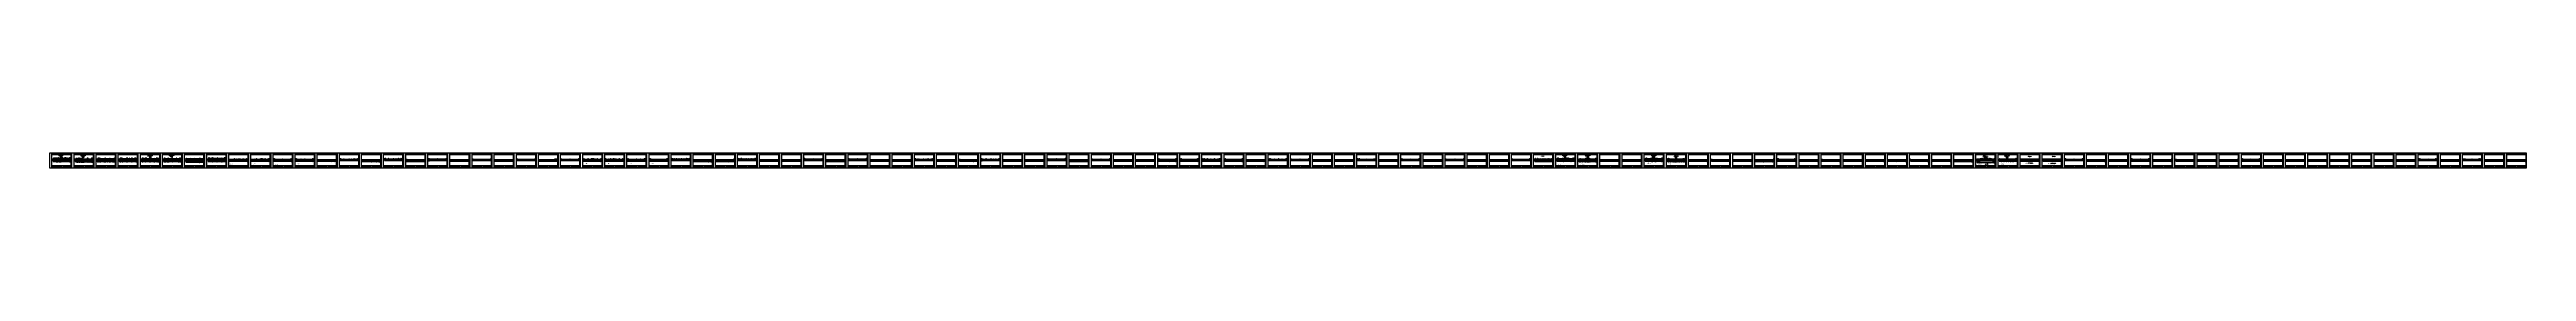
# Model space of a CAD drawing. Header units: millimetres. Extents: x 0 to 30240, y -10896 to -1348.
# Drawn here: x 0 to 30240, y -2069 to -1889 of the extents above; entities that cross this region are included whole.
import ezdxf
from ezdxf.enums import TextEntityAlignment as Align

# ---------------------------------------------------------------- set-up
doc = ezdxf.new("R2010")
doc.units = ezdxf.units.MM
doc.header["$LTSCALE"] = 20
doc.header["$PDMODE"] = 1
for name, pattern in [('DASHDOT2X', [1.75, 1.5, -0.125, 0, -0.125]), ('DIVIDE', [0.875, 0.5, -0.125, 0, -0.125, 0, -0.125]), ('HIDDEN', [0.375, 0.25, -0.125])]:
    doc.linetypes.add(name, pattern=pattern)
for name, color, linetype, lineweight in [('1', 7, 'Continuous', 25), ('11', 3, 'Continuous', 13), ('2', 1, 'HIDDEN', 13), ('5', 1, 'Continuous', 13), ('7', 2, 'DASHDOT2X', 13), ('8', 3, 'DIVIDE', 13)]:
    doc.layers.add(name, color=color, linetype=linetype, lineweight=lineweight)
doc.styles.get("Standard").update_dxf_attribs({"font": 'simplex', "width": 0.7, "bigfont": 'gbhzfs.shx'})
doc.styles.add('SYMBOL_TXT', font='txt.shx', dxfattribs={"width": 0.6})
doc.styles.add('TITLE_TXT', font='simplex.shx', dxfattribs={"width": 0.75, "height": 2.5, "bigfont": 'gbhzfs.shx'})
doc.dimstyles.get("Standard").update_dxf_attribs({"dimtxt": 2.1, "dimasz": 1, "dimexe": 1.05, "dimexo": 0, "dimgap": 0.63, "dimtad": 1, "dimzin": 0, "dimdsep": 46, "dimtxsty": 'standard', "dimblk": 'OBLIQUE', "dimblk1": 'OBLIQUE', "dimblk2": 'OBLIQUE', "dimcen": 0.09, "dimadec": 0, "dimazin": 0, "dimtfac": 1, "dimtdec": 1, "dimtix": 1, "dimtmove": 0, "dimatfit": 3, "dimfxl": 0, "dimtolj": 1, "dimtzin": 0, "dimarcsym": 0})
pattern_1 = [(0, (-3, 0), (0, 0.0125), [])]

# ---------------------------------------------------------------- blocks, each defined once
blk = doc.blocks.new('M12_HOLE')
h = blk.add_hatch()
h.set_pattern_fill('LINE', scale=0.1, style=0)
h.set_pattern_definition(pattern_1)
h.paths.add_polyline_path([(-5, 0, 1), (-1, 0, 1)])
at = {"color": 7}
blk.add_circle((-3, 0), 2, dxfattribs=at)
at = {"color": 7, "attachment_point": 1, "style": 'SYMBOL_TXT'}
for s, insert, char_height, width in [('13\\f??|b0|i0|c0|p54;.', (0, 2), 3.5, 5.71), ('5', (4, 2), 1.8, 2.93)]:
    blk.add_mtext(s, dxfattribs=dict(at, insert=insert, char_height=char_height, width=width))
blk = doc.blocks.new('M16_HOLE')
h = blk.add_hatch()
h.set_pattern_fill('LINE', scale=0.1, style=0)
h.set_pattern_definition(pattern_1)
h.paths.add_polyline_path([(-2, 1, 0.668179), (-5, 0, 0.198912), (-4, -1)])
at = {"color": 7}
blk.add_circle((-3, 0), 2, dxfattribs=at)
at = {"color": 7, "attachment_point": 1, "style": 'SYMBOL_TXT'}
for s, insert, char_height, width in [('17.', (0, 2), 3.5, 6.32), ('5', (4, 2), 1.8, 1.82)]:
    blk.add_mtext(s, dxfattribs=dict(at, insert=insert, char_height=char_height, width=width))
blk = doc.blocks.new('M20_HOLE')
at = {"color": 7}
blk.add_circle((-3, 0), 2, dxfattribs=at)
at = {"color": 7, "attachment_point": 1, "style": 'SYMBOL_TXT'}
for s, insert, char_height, width in [('21.', (-1, 2), 3.5, 6.07), ('5', (3, 2), 1.8, 1.46)]:
    blk.add_mtext(s, dxfattribs=dict(at, insert=insert, char_height=char_height, width=width))
blk = doc.blocks.new('M24_HOLE')
at = {"color": 7}
for radius in [2, 1.5]:
    blk.add_circle((-3, 0), radius, dxfattribs=at)
at = {"color": 7, "attachment_point": 1, "style": 'SYMBOL_TXT'}
for s, insert, char_height, width in [('25.', (-1, 2), 3.5, 2.43), ('5', (4, 2), 1.8, 1.94)]:
    blk.add_mtext(s, dxfattribs=dict(at, insert=insert, char_height=char_height, width=width))
blk = doc.blocks.new('JgCard')
for p, q in [((270, 180), (0, 180)), ((0, 180), (0, 0)), ((0, 0), (270, 0)), ((265, 175), (25, 175)), ((25, 175), (25, 5)), ((25, 169), (47, 169)), ((25, 163), (265, 163)), ((25, 29), (265, 29)), ((25, 17), (145, 17)), ((25, 5), (265, 5)), ((31, 5), (31, 17)), ((31, 11), (65, 11)), ((37, 175), (37, 163)), ((47, 175), (47, 163)), ((48, 17), (48, 5)), ((51, 175), (51, 163)), ((51, 169), (91, 169)), ((59, 175), (59, 163)), ((65, 5), (65, 17)), ((71, 5), (71, 17)), ((71, 11), (105, 11)), ((76, 175), (76, 163)), ((85, 175), (85, 163)), ((91, 175), (91, 163)), ((95, 175), (95, 163)), ((95, 169), (144, 169)), ((102, 175), (102, 163)), ((105, 5), (105, 17)), ((109, 175), (109, 163)), ((111, 5), (111, 17)), ((111, 11), (145, 11)), ((116, 175), (116, 163)), ((123, 175), (123, 163)), ((130, 175), (130, 163)), ((137, 175), (137, 163)), ((144, 175), (144, 163)), ((145, 5), (145, 17)), ((148, 175), (148, 163)), ((148, 169), (265, 169)), ((156, 175), (156, 163)), ((164, 175), (164, 163)), ((165, 5), (165, 29)), ((165, 23), (199, 23)), ((165, 17), (199, 17)), ((165, 11), (199, 11)), ((172, 175), (172, 163)), ((175, 5), (175, 29)), ((180, 175), (180, 163)), ((187, 5), (187, 29)), ((188, 175), (188, 163)), ((196, 175), (196, 163)), ((199, 5), (199, 29)), ((199, 14), (265, 14)), ((204, 175), (204, 163)), ((204, 29), (204, 14)), ((212, 175), (212, 163)), ((220, 175), (220, 163)), ((228, 175), (228, 163)), ((230, 5), (230, 29)), ((230, 20), (265, 20)), ((236, 175), (236, 163)), ((244, 175), (244, 163)), ((248, 20), (248, 14)), ((265, 5), (265, 175)), ((270, 0), (270, 180))]:
    blk.add_line(p, q)
blk.add_lwpolyline([(96, 172, -1), (98, 172, -1)], format="xyb", close=True)
blk.add_point((145, 96))
at = {"xscale": 0.5, "yscale": 0.5, "zscale": 0.5}
for name, p in [('M12_HOLE', (99, 172)), ('M16_HOLE', (106, 172)), ('M20_HOLE', (112, 172)), ('M24_HOLE', (120, 172))]:
    blk.add_blockref(name, p, dxfattribs=at)
at = {"style": 'TITLE_TXT', "width": 0.75}
for s, height, p in [('潘义鹏', 3, (177, 18)), ('龙 羽 杆 塔', 5, (235, 7)), ('存档编号：1138', 3.08, (238, 23))]:
    blk.add_text(s, height=height, dxfattribs=at).set_placement(p)
at = {"attachment_point": 5, "style": 'TITLE_TXT'}
for s, insert, char_height, width in [('切\\P角', (28, 11), 3, 6), ('零件号', (31, 172), 3, 15), ('材质', (42, 172), 3, 8), ('规格', (49, 169), 3, 4), ('设计', (55, 172), 3, 8), ('代用', (55, 166), 3, 8), ('制\\P弯', (68, 11), 3, 6), ('长度', (80, 172), 3, 8), ('件数', (88, 172), 3, 6), ('孔数', (93, 169), 3, 4), ('备\\P注', (108, 11), 3, 6), ('总数', (140, 172), 3, 7), ('工\\P艺', (146, 169), 3, 4), ('刨根', (152, 172), 3, 8), ('铲背', (160, 172), 3, 8), ('制弯', (168, 172), 3, 8), ('工序', (170, 26), 3, 10), ('绘制', (170, 20), 3, 10), ('校核', (170, 14), 3, 10), ('审定', (170, 8), 3, 10), ('切角', (176, 172), 3, 8), ('签 字', (181, 26), 3, 12), ('压扁', (184, 172), 3, 8), ('焊接', (192, 172), 3, 8), ('日 期', (193, 26), 3, 12), ('开角', (200, 172), 3, 8), ('塔\\P型', (202, 22), 3, 5), ('合角', (208, 172), 3, 8), ('零 件 图', (214, 10), 5, 31), ('共    张', (239, 17), 3, 17.5), ('备    注', (254, 172), 3, 22), ('第    张', (256, 17), 3, 17.5)]:
    blk.add_mtext(s, dxfattribs=dict(at, insert=insert, char_height=char_height, width=width))
blk = doc.blocks.new('M20')
for p, q in [((-0.5, 0), (0.5, 0)), ((0, -0.5), (0, 0.5))]:
    blk.add_line(p, q)
blk.add_circle((0, 0), 1)
blk = doc.blocks.new('M16')
for p, q in [((-1, -1), (1, 1)), ((0, 0), (0, 0)), ((0, 0), (0, 0))]:
    blk.add_line(p, q)
blk.add_circle((0, 0), 1)
for radius in [0.8, 0.4, 0.6, 0.2]:
    blk.add_arc((0, 0), radius, 225, 45)
blk = doc.blocks.new('_Oblique')
at = {"color": 0, "linetype": 'ByBlock', "lineweight": -2}
blk.add_line((-0.5, -0.5), (0.5, 0.5), dxfattribs=at)
blk = doc.blocks.new('*D1004')
at = {"layer": '11', "color": 0, "lineweight": -2}
for p, q in [((586, -1993), (585, -1993)), ((586, -1989), (586, -1994)), ((586, -1993), (589, -1993)), ((589, -1989), (589, -1994)), ((589, -1993), (590, -1993))]:
    blk.add_line(p, q, dxfattribs=at)
at = {"layer": 'Defpoints', "color": 0}
for p in [(586, -1989), (589, -1989), (589, -1993)]:
    blk.add_point(p, dxfattribs=at)
at = {"layer": '11', "color": 0, "lineweight": -2}
blk.add_blockref('_Oblique', (586, -1993), dxfattribs=at)
at = {"layer": '11', "color": 0, "lineweight": -2, "rotation": 180}
blk.add_blockref('_Oblique', (589, -1993), dxfattribs=at)
at = {"layer": '11', "color": 0, "insert": (588, -1991), "char_height": 2.1, "attachment_point": 5}
blk.add_mtext('\\A1;30', dxfattribs=at)
blk = doc.blocks.new('*D1006')
at = {"layer": '11', "color": 0, "lineweight": -2}
for p, q in [((599, -1993), (598, -1993)), ((599, -1989), (599, -1994)), ((599, -1993), (603, -1993)), ((603, -1989), (603, -1994)), ((603, -1993), (604, -1993))]:
    blk.add_line(p, q, dxfattribs=at)
at = {"layer": 'Defpoints', "color": 0}
for p in [(599, -1989), (603, -1989), (603, -1993)]:
    blk.add_point(p, dxfattribs=at)
at = {"layer": '11', "color": 0, "lineweight": -2}
blk.add_blockref('_Oblique', (599, -1993), dxfattribs=at)
at = {"layer": '11', "color": 0, "lineweight": -2, "rotation": 180}
blk.add_blockref('_Oblique', (603, -1993), dxfattribs=at)
at = {"layer": '11', "color": 0, "insert": (601, -1991), "char_height": 2.1, "attachment_point": 5}
blk.add_mtext('\\A1;110', dxfattribs=at)
blk = doc.blocks.new('*D1017')
at = {"layer": '11', "color": 0, "lineweight": -2}
for p, q in [((797, -1993), (796, -1993)), ((797, -1989), (797, -1994)), ((797, -1993), (800, -1993)), ((800, -1989), (800, -1994)), ((800, -1993), (801, -1993))]:
    blk.add_line(p, q, dxfattribs=at)
at = {"layer": 'Defpoints', "color": 0}
for p in [(797, -1989), (800, -1989), (800, -1993)]:
    blk.add_point(p, dxfattribs=at)
at = {"layer": '11', "color": 0, "lineweight": -2}
blk.add_blockref('_Oblique', (797, -1993), dxfattribs=at)
at = {"layer": '11', "color": 0, "lineweight": -2, "rotation": 180}
blk.add_blockref('_Oblique', (800, -1993), dxfattribs=at)
at = {"layer": '11', "color": 0, "insert": (799, -1991), "char_height": 2.1, "attachment_point": 5}
blk.add_mtext('\\A1;30', dxfattribs=at)
blk = doc.blocks.new('*D1018')
at = {"layer": '11', "color": 0, "lineweight": -2}
for p, q in [((586, -1956), (585, -1956)), ((586, -1957), (586, -1954)), ((586, -1956), (589, -1956)), ((589, -1957), (589, -1954)), ((589, -1956), (590, -1956))]:
    blk.add_line(p, q, dxfattribs=at)
at = {"layer": 'Defpoints', "color": 0}
for p in [(586, -1957), (589, -1956), (589, -1957)]:
    blk.add_point(p, dxfattribs=at)
at = {"layer": '11', "color": 0, "lineweight": -2}
blk.add_blockref('_Oblique', (586, -1956), dxfattribs=at)
at = {"layer": '11', "color": 0, "lineweight": -2, "rotation": 180}
blk.add_blockref('_Oblique', (589, -1956), dxfattribs=at)
at = {"layer": '11', "color": 0, "insert": (588, -1954), "char_height": 2.1, "attachment_point": 5}
blk.add_mtext('\\A1;30', dxfattribs=at)
blk = doc.blocks.new('*D1024')
at = {"layer": '11', "color": 0, "lineweight": -2}
for p, q in [((676, -1956), (675, -1956)), ((676, -1957), (676, -1954)), ((676, -1956), (681, -1956)), ((681, -1957), (681, -1954)), ((681, -1956), (682, -1956))]:
    blk.add_line(p, q, dxfattribs=at)
at = {"layer": 'Defpoints', "color": 0}
for p in [(676, -1957), (681, -1956), (681, -1957)]:
    blk.add_point(p, dxfattribs=at)
at = {"layer": '11', "color": 0, "lineweight": -2}
blk.add_blockref('_Oblique', (676, -1956), dxfattribs=at)
at = {"layer": '11', "color": 0, "lineweight": -2, "rotation": 180}
blk.add_blockref('_Oblique', (681, -1956), dxfattribs=at)
at = {"layer": '11', "color": 0, "insert": (679, -1954), "char_height": 2.1, "attachment_point": 5}
blk.add_mtext('\\A1;140', dxfattribs=at)
blk = doc.blocks.new('*D1025')
at = {"layer": '11', "color": 0, "lineweight": -2}
for p, q in [((681, -1956), (680, -1956)), ((681, -1957), (681, -1954)), ((681, -1956), (683, -1956)), ((683, -1957), (683, -1954)), ((683, -1956), (684, -1956))]:
    blk.add_line(p, q, dxfattribs=at)
at = {"layer": 'Defpoints', "color": 0}
for p in [(681, -1957), (683, -1956), (683, -1957)]:
    blk.add_point(p, dxfattribs=at)
at = {"layer": '11', "color": 0, "lineweight": -2}
blk.add_blockref('_Oblique', (681, -1956), dxfattribs=at)
at = {"layer": '11', "color": 0, "lineweight": -2, "rotation": 180}
blk.add_blockref('_Oblique', (683, -1956), dxfattribs=at)
at = {"layer": '11', "color": 0, "insert": (682, -1954), "char_height": 2.1, "attachment_point": 5}
blk.add_mtext('\\A1;80', dxfattribs=at)
blk = doc.blocks.new('*D1034')
at = {"layer": '1', "color": 0, "lineweight": -2}
for p, q in [((586, -1970), (584, -1970)), ((586, -1973), (584, -1973)), ((585, -1970), (585, -1969)), ((585, -1973), (585, -1970)), ((585, -1973), (585, -1974))]:
    blk.add_line(p, q, dxfattribs=at)
at = {"layer": 'Defpoints', "color": 0}
for p in [(585, -1970), (586, -1970), (586, -1973)]:
    blk.add_point(p, dxfattribs=at)
at = {"layer": '1', "color": 0, "lineweight": -2}
for p, rotation in [((585, -1970), 270), ((585, -1973), 90)]:
    blk.add_blockref('_Oblique', p, dxfattribs=dict(at, rotation=rotation))
at = {"layer": '1', "color": 0, "insert": (583, -1971), "char_height": 2.1, "attachment_point": 5, "rotation": 90}
blk.add_mtext('\\A1;50', dxfattribs=at)
blk = doc.blocks.new('*D1038')
at = {"layer": '11', "color": 0, "lineweight": -2}
for p, q in [((856, -1993), (855, -1993)), ((856, -1989), (856, -1994)), ((856, -1993), (859, -1993)), ((859, -1989), (859, -1994)), ((859, -1993), (860, -1993))]:
    blk.add_line(p, q, dxfattribs=at)
at = {"layer": 'Defpoints', "color": 0}
for p in [(856, -1989), (859, -1989), (859, -1993)]:
    blk.add_point(p, dxfattribs=at)
at = {"layer": '11', "color": 0, "lineweight": -2}
blk.add_blockref('_Oblique', (856, -1993), dxfattribs=at)
at = {"layer": '11', "color": 0, "lineweight": -2, "rotation": 180}
blk.add_blockref('_Oblique', (859, -1993), dxfattribs=at)
at = {"layer": '11', "color": 0, "insert": (858, -1991), "char_height": 2.1, "attachment_point": 5}
blk.add_mtext('\\A1;30', dxfattribs=at)
blk = doc.blocks.new('*D1044')
at = {"layer": '11', "color": 0, "lineweight": -2}
for p, q in [((946, -1993), (945, -1993)), ((946, -1989), (946, -1994)), ((946, -1993), (951, -1993)), ((951, -1989), (951, -1994)), ((951, -1993), (952, -1993))]:
    blk.add_line(p, q, dxfattribs=at)
at = {"layer": 'Defpoints', "color": 0}
for p in [(946, -1989), (951, -1989), (951, -1993)]:
    blk.add_point(p, dxfattribs=at)
at = {"layer": '11', "color": 0, "lineweight": -2}
blk.add_blockref('_Oblique', (946, -1993), dxfattribs=at)
at = {"layer": '11', "color": 0, "lineweight": -2, "rotation": 180}
blk.add_blockref('_Oblique', (951, -1993), dxfattribs=at)
at = {"layer": '11', "color": 0, "insert": (949, -1991), "char_height": 2.1, "attachment_point": 5}
blk.add_mtext('\\A1;140', dxfattribs=at)
blk = doc.blocks.new('*D1045')
at = {"layer": '11', "color": 0, "lineweight": -2}
for p, q in [((951, -1993), (950, -1993)), ((951, -1989), (951, -1994)), ((951, -1993), (953, -1993)), ((953, -1989), (953, -1994)), ((953, -1993), (954, -1993))]:
    blk.add_line(p, q, dxfattribs=at)
at = {"layer": 'Defpoints', "color": 0}
for p in [(951, -1989), (953, -1989), (953, -1993)]:
    blk.add_point(p, dxfattribs=at)
at = {"layer": '11', "color": 0, "lineweight": -2}
blk.add_blockref('_Oblique', (951, -1993), dxfattribs=at)
at = {"layer": '11', "color": 0, "lineweight": -2, "rotation": 180}
blk.add_blockref('_Oblique', (953, -1993), dxfattribs=at)
at = {"layer": '11', "color": 0, "insert": (952, -1991), "char_height": 2.1, "attachment_point": 5}
blk.add_mtext('\\A1;80', dxfattribs=at)
blk = doc.blocks.new('*D1051')
at = {"layer": '11', "color": 0, "lineweight": -2}
for p, q in [((856, -1956), (855, -1956)), ((856, -1957), (856, -1954)), ((856, -1956), (859, -1956)), ((859, -1957), (859, -1954)), ((859, -1956), (860, -1956))]:
    blk.add_line(p, q, dxfattribs=at)
at = {"layer": 'Defpoints', "color": 0}
for p in [(856, -1957), (859, -1956), (859, -1957)]:
    blk.add_point(p, dxfattribs=at)
at = {"layer": '11', "color": 0, "lineweight": -2}
blk.add_blockref('_Oblique', (856, -1956), dxfattribs=at)
at = {"layer": '11', "color": 0, "lineweight": -2, "rotation": 180}
blk.add_blockref('_Oblique', (859, -1956), dxfattribs=at)
at = {"layer": '11', "color": 0, "insert": (858, -1954), "char_height": 2.1, "attachment_point": 5}
blk.add_mtext('\\A1;30', dxfattribs=at)
blk = doc.blocks.new('*D1053')
at = {"layer": '11', "color": 0, "lineweight": -2}
for p, q in [((869, -1956), (868, -1956)), ((869, -1957), (869, -1954)), ((869, -1956), (873, -1956)), ((873, -1957), (873, -1954)), ((873, -1956), (874, -1956))]:
    blk.add_line(p, q, dxfattribs=at)
at = {"layer": 'Defpoints', "color": 0}
for p in [(869, -1957), (873, -1956), (873, -1957)]:
    blk.add_point(p, dxfattribs=at)
at = {"layer": '11', "color": 0, "lineweight": -2}
blk.add_blockref('_Oblique', (869, -1956), dxfattribs=at)
at = {"layer": '11', "color": 0, "lineweight": -2, "rotation": 180}
blk.add_blockref('_Oblique', (873, -1956), dxfattribs=at)
at = {"layer": '11', "color": 0, "insert": (871, -1954), "char_height": 2.1, "attachment_point": 5}
blk.add_mtext('\\A1;110', dxfattribs=at)
blk = doc.blocks.new('*D1064')
at = {"layer": '11', "color": 0, "lineweight": -2}
for p, q in [((1067, -1956), (1066, -1956)), ((1067, -1957), (1067, -1954)), ((1067, -1956), (1070, -1956)), ((1070, -1957), (1070, -1954)), ((1070, -1956), (1071, -1956))]:
    blk.add_line(p, q, dxfattribs=at)
at = {"layer": 'Defpoints', "color": 0}
for p in [(1067, -1957), (1070, -1956), (1070, -1957)]:
    blk.add_point(p, dxfattribs=at)
at = {"layer": '11', "color": 0, "lineweight": -2}
blk.add_blockref('_Oblique', (1067, -1956), dxfattribs=at)
at = {"layer": '11', "color": 0, "lineweight": -2, "rotation": 180}
blk.add_blockref('_Oblique', (1070, -1956), dxfattribs=at)
at = {"layer": '11', "color": 0, "insert": (1069, -1954), "char_height": 2.1, "attachment_point": 5}
blk.add_mtext('\\A1;30', dxfattribs=at)
blk = doc.blocks.new('*D1065')
at = {"layer": '1', "color": 0, "lineweight": -2}
for p, q in [((856, -1973), (854, -1973)), ((856, -1976), (854, -1976)), ((855, -1973), (855, -1972)), ((855, -1976), (855, -1973)), ((855, -1976), (855, -1977))]:
    blk.add_line(p, q, dxfattribs=at)
at = {"layer": 'Defpoints', "color": 0}
for p in [(855, -1973), (856, -1973), (856, -1976)]:
    blk.add_point(p, dxfattribs=at)
at = {"layer": '1', "color": 0, "lineweight": -2}
for p, rotation in [((855, -1973), 270), ((855, -1976), 90)]:
    blk.add_blockref('_Oblique', p, dxfattribs=dict(at, rotation=rotation))
at = {"layer": '1', "color": 0, "insert": (853, -1975), "char_height": 2.1, "attachment_point": 5, "rotation": 90}
blk.add_mtext('\\A1;50', dxfattribs=at)
blk = doc.blocks.new('*D1072')
at = {"layer": '11', "color": 0, "lineweight": -2}
for p, q in [((1666, -1998), (1665, -1998)), ((1666, -1994), (1666, -1999)), ((1666, -1998), (1669, -1998)), ((1669, -1994), (1669, -1999)), ((1669, -1998), (1670, -1998))]:
    blk.add_line(p, q, dxfattribs=at)
at = {"layer": 'Defpoints', "color": 0}
for p in [(1666, -1994), (1669, -1994), (1669, -1998)]:
    blk.add_point(p, dxfattribs=at)
at = {"layer": '11', "color": 0, "lineweight": -2}
blk.add_blockref('_Oblique', (1666, -1998), dxfattribs=at)
at = {"layer": '11', "color": 0, "lineweight": -2, "rotation": 180}
blk.add_blockref('_Oblique', (1669, -1998), dxfattribs=at)
at = {"layer": '11', "color": 0, "insert": (1668, -1996), "char_height": 2.1, "attachment_point": 5}
blk.add_mtext('\\A1;40', dxfattribs=at)
blk = doc.blocks.new('*D1075')
at = {"layer": '11', "color": 0, "lineweight": -2}
for p, q in [((1713, -1998), (1712, -1998)), ((1713, -1994), (1713, -1999)), ((1713, -1998), (1716, -1998)), ((1716, -1994), (1716, -1999)), ((1716, -1998), (1717, -1998))]:
    blk.add_line(p, q, dxfattribs=at)
at = {"layer": 'Defpoints', "color": 0}
for p in [(1713, -1994), (1716, -1994), (1716, -1998)]:
    blk.add_point(p, dxfattribs=at)
at = {"layer": '11', "color": 0, "lineweight": -2}
blk.add_blockref('_Oblique', (1713, -1998), dxfattribs=at)
at = {"layer": '11', "color": 0, "lineweight": -2, "rotation": 180}
blk.add_blockref('_Oblique', (1716, -1998), dxfattribs=at)
at = {"layer": '11', "color": 0, "insert": (1714, -1996), "char_height": 2.1, "attachment_point": 5}
blk.add_mtext('\\A1;60', dxfattribs=at)
blk = doc.blocks.new('*D1077')
at = {"layer": '11', "color": 0, "lineweight": -2}
for p, q in [((1724, -1998), (1723, -1998)), ((1724, -1994), (1724, -1999)), ((1724, -1998), (1727, -1998)), ((1727, -1994), (1727, -1999)), ((1727, -1998), (1728, -1998))]:
    blk.add_line(p, q, dxfattribs=at)
at = {"layer": 'Defpoints', "color": 0}
for p in [(1724, -1994), (1727, -1994), (1727, -1998)]:
    blk.add_point(p, dxfattribs=at)
at = {"layer": '11', "color": 0, "lineweight": -2}
blk.add_blockref('_Oblique', (1724, -1998), dxfattribs=at)
at = {"layer": '11', "color": 0, "lineweight": -2, "rotation": 180}
blk.add_blockref('_Oblique', (1727, -1998), dxfattribs=at)
at = {"layer": '11', "color": 0, "insert": (1725, -1996), "char_height": 2.1, "attachment_point": 5}
blk.add_mtext('\\A1;60', dxfattribs=at)
blk = doc.blocks.new('*D1079')
at = {"layer": '11', "color": 0, "lineweight": -2}
for p, q in [((1778, -1998), (1777, -1998)), ((1778, -1994), (1778, -1999)), ((1778, -1998), (1781, -1998)), ((1781, -1994), (1781, -1999)), ((1781, -1998), (1782, -1998))]:
    blk.add_line(p, q, dxfattribs=at)
at = {"layer": 'Defpoints', "color": 0}
for p in [(1778, -1994), (1781, -1994), (1781, -1998)]:
    blk.add_point(p, dxfattribs=at)
at = {"layer": '11', "color": 0, "lineweight": -2}
blk.add_blockref('_Oblique', (1778, -1998), dxfattribs=at)
at = {"layer": '11', "color": 0, "lineweight": -2, "rotation": 180}
blk.add_blockref('_Oblique', (1781, -1998), dxfattribs=at)
at = {"layer": '11', "color": 0, "insert": (1779, -1996), "char_height": 2.1, "attachment_point": 5}
blk.add_mtext('\\A1;37', dxfattribs=at)
blk = doc.blocks.new('*D1083')
at = {"layer": '11', "color": 0, "lineweight": -2}
for p, q in [((1875, -1998), (1874, -1998)), ((1875, -1994), (1875, -1999)), ((1875, -1998), (1879, -1998)), ((1879, -1994), (1879, -1999)), ((1879, -1998), (1880, -1998))]:
    blk.add_line(p, q, dxfattribs=at)
at = {"layer": 'Defpoints', "color": 0}
for p in [(1875, -1994), (1879, -1994), (1879, -1998)]:
    blk.add_point(p, dxfattribs=at)
at = {"layer": '11', "color": 0, "lineweight": -2}
blk.add_blockref('_Oblique', (1875, -1998), dxfattribs=at)
at = {"layer": '11', "color": 0, "lineweight": -2, "rotation": 180}
blk.add_blockref('_Oblique', (1879, -1998), dxfattribs=at)
at = {"layer": '11', "color": 0, "insert": (1877, -1996), "char_height": 2.1, "attachment_point": 5}
blk.add_mtext('\\A1;40', dxfattribs=at)
blk = doc.blocks.new('*D1090')
at = {"layer": '11', "color": 0, "lineweight": -2}
for p, q in [((1879, -1984), (1883, -1984)), ((1879, -1988), (1883, -1988)), ((1882, -1984), (1882, -1988))]:
    blk.add_line(p, q, dxfattribs=at)
at = {"layer": 'Defpoints', "color": 0}
for p in [(1879, -1984), (1879, -1988), (1882, -1988)]:
    blk.add_point(p, dxfattribs=at)
at = {"layer": '11', "color": 0, "lineweight": -2}
for p, rotation in [((1882, -1984), 90), ((1882, -1988), 270)]:
    blk.add_blockref('_Oblique', p, dxfattribs=dict(at, rotation=rotation))
at = {"layer": '11', "color": 0, "insert": (1881, -1986), "char_height": 2.1, "attachment_point": 5, "rotation": 90}
blk.add_mtext('\\A1;31', dxfattribs=at)
blk = doc.blocks.new('*D1091')
at = {"layer": '11', "color": 0, "lineweight": -2}
for p, q in [((1872, -1988), (1872, -1993)), ((1879, -1992), (1872, -1992)), ((1879, -1988), (1879, -1993))]:
    blk.add_line(p, q, dxfattribs=at)
at = {"layer": 'Defpoints', "color": 0}
for p in [(1872, -1988), (1872, -1992), (1879, -1988)]:
    blk.add_point(p, dxfattribs=at)
at = {"layer": '11', "color": 0, "lineweight": -2, "rotation": 180}
blk.add_blockref('_Oblique', (1872, -1992), dxfattribs=at)
at = {"layer": '11', "color": 0, "lineweight": -2}
blk.add_blockref('_Oblique', (1879, -1992), dxfattribs=at)
at = {"layer": '11', "color": 0, "insert": (1876, -1990), "char_height": 2.1, "attachment_point": 5}
blk.add_mtext('\\A1;102', dxfattribs=at)
blk = doc.blocks.new('*D1092')
at = {"layer": '1', "color": 0, "lineweight": -2}
for p, q in [((1666, -1973), (1664, -1973)), ((1666, -1976), (1664, -1976)), ((1665, -1973), (1665, -1972)), ((1665, -1976), (1665, -1973)), ((1665, -1976), (1665, -1977))]:
    blk.add_line(p, q, dxfattribs=at)
at = {"layer": 'Defpoints', "color": 0}
for p in [(1665, -1973), (1666, -1973), (1666, -1976)]:
    blk.add_point(p, dxfattribs=at)
at = {"layer": '1', "color": 0, "lineweight": -2}
for p, rotation in [((1665, -1973), 270), ((1665, -1976), 90)]:
    blk.add_blockref('_Oblique', p, dxfattribs=dict(at, rotation=rotation))
at = {"layer": '1', "color": 0, "insert": (1663, -1975), "char_height": 2.1, "attachment_point": 5, "rotation": 90}
blk.add_mtext('\\A1;50', dxfattribs=at)
blk = doc.blocks.new('*D1103')
at = {"layer": '11', "color": 0, "lineweight": -2}
for p, q in [((1936, -1951), (1935, -1951)), ((1936, -1952), (1936, -1950)), ((1936, -1951), (1939, -1951)), ((1939, -1952), (1939, -1950)), ((1939, -1951), (1940, -1951))]:
    blk.add_line(p, q, dxfattribs=at)
at = {"layer": 'Defpoints', "color": 0}
for p in [(1936, -1952), (1939, -1951), (1939, -1952)]:
    blk.add_point(p, dxfattribs=at)
at = {"layer": '11', "color": 0, "lineweight": -2}
blk.add_blockref('_Oblique', (1936, -1951), dxfattribs=at)
at = {"layer": '11', "color": 0, "lineweight": -2, "rotation": 180}
blk.add_blockref('_Oblique', (1939, -1951), dxfattribs=at)
at = {"layer": '11', "color": 0, "insert": (1938, -1950), "char_height": 2.1, "attachment_point": 5}
blk.add_mtext('\\A1;40', dxfattribs=at)
blk = doc.blocks.new('*D1106')
at = {"layer": '11', "color": 0, "lineweight": -2}
for p, q in [((1983, -1951), (1982, -1951)), ((1983, -1952), (1983, -1950)), ((1983, -1951), (1986, -1951)), ((1986, -1952), (1986, -1950)), ((1986, -1951), (1987, -1951))]:
    blk.add_line(p, q, dxfattribs=at)
at = {"layer": 'Defpoints', "color": 0}
for p in [(1983, -1952), (1986, -1951), (1986, -1952)]:
    blk.add_point(p, dxfattribs=at)
at = {"layer": '11', "color": 0, "lineweight": -2}
blk.add_blockref('_Oblique', (1983, -1951), dxfattribs=at)
at = {"layer": '11', "color": 0, "lineweight": -2, "rotation": 180}
blk.add_blockref('_Oblique', (1986, -1951), dxfattribs=at)
at = {"layer": '11', "color": 0, "insert": (1984, -1950), "char_height": 2.1, "attachment_point": 5}
blk.add_mtext('\\A1;60', dxfattribs=at)
blk = doc.blocks.new('*D1108')
at = {"layer": '11', "color": 0, "lineweight": -2}
for p, q in [((1994, -1951), (1993, -1951)), ((1994, -1952), (1994, -1950)), ((1994, -1951), (1997, -1951)), ((1997, -1952), (1997, -1950)), ((1997, -1951), (1998, -1951))]:
    blk.add_line(p, q, dxfattribs=at)
at = {"layer": 'Defpoints', "color": 0}
for p in [(1994, -1952), (1997, -1951), (1997, -1952)]:
    blk.add_point(p, dxfattribs=at)
at = {"layer": '11', "color": 0, "lineweight": -2}
blk.add_blockref('_Oblique', (1994, -1951), dxfattribs=at)
at = {"layer": '11', "color": 0, "lineweight": -2, "rotation": 180}
blk.add_blockref('_Oblique', (1997, -1951), dxfattribs=at)
at = {"layer": '11', "color": 0, "insert": (1995, -1950), "char_height": 2.1, "attachment_point": 5}
blk.add_mtext('\\A1;60', dxfattribs=at)
blk = doc.blocks.new('*D1110')
at = {"layer": '11', "color": 0, "lineweight": -2}
for p, q in [((2048, -1951), (2047, -1951)), ((2048, -1952), (2048, -1950)), ((2048, -1951), (2051, -1951)), ((2051, -1952), (2051, -1950)), ((2051, -1951), (2052, -1951))]:
    blk.add_line(p, q, dxfattribs=at)
at = {"layer": 'Defpoints', "color": 0}
for p in [(2048, -1952), (2051, -1951), (2051, -1952)]:
    blk.add_point(p, dxfattribs=at)
at = {"layer": '11', "color": 0, "lineweight": -2}
blk.add_blockref('_Oblique', (2048, -1951), dxfattribs=at)
at = {"layer": '11', "color": 0, "lineweight": -2, "rotation": 180}
blk.add_blockref('_Oblique', (2051, -1951), dxfattribs=at)
at = {"layer": '11', "color": 0, "insert": (2049, -1950), "char_height": 2.1, "attachment_point": 5}
blk.add_mtext('\\A1;37', dxfattribs=at)
blk = doc.blocks.new('*D1114')
at = {"layer": '11', "color": 0, "lineweight": -2}
for p, q in [((2145, -1951), (2144, -1951)), ((2145, -1952), (2145, -1950)), ((2145, -1951), (2149, -1951)), ((2149, -1952), (2149, -1950)), ((2149, -1951), (2150, -1951))]:
    blk.add_line(p, q, dxfattribs=at)
at = {"layer": 'Defpoints', "color": 0}
for p in [(2145, -1952), (2149, -1951), (2149, -1952)]:
    blk.add_point(p, dxfattribs=at)
at = {"layer": '11', "color": 0, "lineweight": -2}
blk.add_blockref('_Oblique', (2145, -1951), dxfattribs=at)
at = {"layer": '11', "color": 0, "lineweight": -2, "rotation": 180}
blk.add_blockref('_Oblique', (2149, -1951), dxfattribs=at)
at = {"layer": '11', "color": 0, "insert": (2147, -1950), "char_height": 2.1, "attachment_point": 5}
blk.add_mtext('\\A1;40', dxfattribs=at)
blk = doc.blocks.new('*D1116')
at = {"layer": '11', "color": 0, "lineweight": -2}
for p, q in [((2142, -1958), (2142, -1956)), ((2149, -1957), (2142, -1957)), ((2149, -1958), (2149, -1956))]:
    blk.add_line(p, q, dxfattribs=at)
at = {"layer": 'Defpoints', "color": 0}
for p in [(2142, -1957), (2142, -1958), (2149, -1958)]:
    blk.add_point(p, dxfattribs=at)
at = {"layer": '11', "color": 0, "lineweight": -2, "rotation": 180}
blk.add_blockref('_Oblique', (2142, -1957), dxfattribs=at)
at = {"layer": '11', "color": 0, "lineweight": -2}
blk.add_blockref('_Oblique', (2149, -1957), dxfattribs=at)
at = {"layer": '11', "color": 0, "insert": (2146, -1955), "char_height": 2.1, "attachment_point": 5}
blk.add_mtext('\\A1;102', dxfattribs=at)
blk = doc.blocks.new('*D1118')
at = {"layer": '1', "color": 0, "lineweight": -2}
for p, q in [((1936, -1970), (1934, -1970)), ((1936, -1973), (1934, -1973)), ((1935, -1970), (1935, -1969)), ((1935, -1973), (1935, -1970)), ((1935, -1973), (1935, -1974))]:
    blk.add_line(p, q, dxfattribs=at)
at = {"layer": 'Defpoints', "color": 0}
for p in [(1935, -1970), (1936, -1970), (1936, -1973)]:
    blk.add_point(p, dxfattribs=at)
at = {"layer": '1', "color": 0, "lineweight": -2}
for p, rotation in [((1935, -1970), 270), ((1935, -1973), 90)]:
    blk.add_blockref('_Oblique', p, dxfattribs=dict(at, rotation=rotation))
at = {"layer": '1', "color": 0, "insert": (1933, -1971), "char_height": 2.1, "attachment_point": 5, "rotation": 90}
blk.add_mtext('\\A1;50', dxfattribs=at)
blk = doc.blocks.new('*D1122')
at = {"layer": '11', "color": 0, "lineweight": -2}
for p, q in [((2193, -1985), (2192, -1985)), ((2193, -1982), (2193, -1987)), ((2193, -1985), (2197, -1985)), ((2197, -1982), (2197, -1987)), ((2197, -1985), (2198, -1985))]:
    blk.add_line(p, q, dxfattribs=at)
at = {"layer": 'Defpoints', "color": 0}
for p in [(2193, -1982), (2197, -1982), (2197, -1985)]:
    blk.add_point(p, dxfattribs=at)
at = {"layer": '11', "color": 0, "lineweight": -2}
blk.add_blockref('_Oblique', (2193, -1985), dxfattribs=at)
at = {"layer": '11', "color": 0, "lineweight": -2, "rotation": 180}
blk.add_blockref('_Oblique', (2197, -1985), dxfattribs=at)
at = {"layer": '11', "color": 0, "insert": (2195, -1984), "char_height": 2.1, "attachment_point": 5}
blk.add_mtext('\\A1;30', dxfattribs=at)
blk = doc.blocks.new('*D1126')
at = {"layer": '11', "color": 0, "lineweight": -2}
for p, q in [((2417, -1985), (2416, -1985)), ((2417, -1982), (2417, -1987)), ((2417, -1985), (2420, -1985)), ((2420, -1982), (2420, -1987)), ((2420, -1985), (2421, -1985))]:
    blk.add_line(p, q, dxfattribs=at)
at = {"layer": 'Defpoints', "color": 0}
for p in [(2417, -1982), (2420, -1982), (2420, -1985)]:
    blk.add_point(p, dxfattribs=at)
at = {"layer": '11', "color": 0, "lineweight": -2}
blk.add_blockref('_Oblique', (2417, -1985), dxfattribs=at)
at = {"layer": '11', "color": 0, "lineweight": -2, "rotation": 180}
blk.add_blockref('_Oblique', (2420, -1985), dxfattribs=at)
at = {"layer": '11', "color": 0, "insert": (2418, -1984), "char_height": 2.1, "attachment_point": 5}
blk.add_mtext('\\A1;30', dxfattribs=at)
blk = doc.blocks.new('*D1138')
at = {"layer": '11', "color": 0, "lineweight": -2}
for p, q in [((2463, -1985), (2462, -1985)), ((2463, -1982), (2463, -1987)), ((2463, -1985), (2467, -1985)), ((2467, -1982), (2467, -1987)), ((2467, -1985), (2468, -1985))]:
    blk.add_line(p, q, dxfattribs=at)
at = {"layer": 'Defpoints', "color": 0}
for p in [(2463, -1982), (2467, -1982), (2467, -1985)]:
    blk.add_point(p, dxfattribs=at)
at = {"layer": '11', "color": 0, "lineweight": -2}
blk.add_blockref('_Oblique', (2463, -1985), dxfattribs=at)
at = {"layer": '11', "color": 0, "lineweight": -2, "rotation": 180}
blk.add_blockref('_Oblique', (2467, -1985), dxfattribs=at)
at = {"layer": '11', "color": 0, "insert": (2465, -1984), "char_height": 2.1, "attachment_point": 5}
blk.add_mtext('\\A1;30', dxfattribs=at)
blk = doc.blocks.new('*D1143')
at = {"layer": '11', "color": 0, "lineweight": -2}
for p, q in [((2687, -1985), (2686, -1985)), ((2687, -1982), (2687, -1987)), ((2687, -1985), (2690, -1985)), ((2690, -1982), (2690, -1987)), ((2690, -1985), (2691, -1985))]:
    blk.add_line(p, q, dxfattribs=at)
at = {"layer": 'Defpoints', "color": 0}
for p in [(2687, -1982), (2690, -1982), (2690, -1985)]:
    blk.add_point(p, dxfattribs=at)
at = {"layer": '11', "color": 0, "lineweight": -2}
blk.add_blockref('_Oblique', (2687, -1985), dxfattribs=at)
at = {"layer": '11', "color": 0, "lineweight": -2, "rotation": 180}
blk.add_blockref('_Oblique', (2690, -1985), dxfattribs=at)
at = {"layer": '11', "color": 0, "insert": (2688, -1984), "char_height": 2.1, "attachment_point": 5}
blk.add_mtext('\\A1;30', dxfattribs=at)
blk = doc.blocks.new('*D1164')
at = {"layer": '11', "color": 0, "lineweight": -2}
for p, q in [((2733, -1963), (2732, -1963)), ((2733, -1964), (2733, -1962)), ((2733, -1963), (2737, -1963)), ((2737, -1964), (2737, -1962)), ((2737, -1963), (2738, -1963))]:
    blk.add_line(p, q, dxfattribs=at)
at = {"layer": 'Defpoints', "color": 0}
for p in [(2733, -1964), (2737, -1963), (2737, -1964)]:
    blk.add_point(p, dxfattribs=at)
at = {"layer": '11', "color": 0, "lineweight": -2}
blk.add_blockref('_Oblique', (2733, -1963), dxfattribs=at)
at = {"layer": '11', "color": 0, "lineweight": -2, "rotation": 180}
blk.add_blockref('_Oblique', (2737, -1963), dxfattribs=at)
at = {"layer": '11', "color": 0, "insert": (2735, -1961), "char_height": 2.1, "attachment_point": 5}
blk.add_mtext('\\A1;30', dxfattribs=at)
blk = doc.blocks.new('*D1168')
at = {"layer": '11', "color": 0, "lineweight": -2}
for p, q in [((2957, -1963), (2956, -1963)), ((2957, -1964), (2957, -1962)), ((2957, -1963), (2960, -1963)), ((2960, -1964), (2960, -1962)), ((2960, -1963), (2961, -1963))]:
    blk.add_line(p, q, dxfattribs=at)
at = {"layer": 'Defpoints', "color": 0}
for p in [(2957, -1964), (2960, -1963), (2960, -1964)]:
    blk.add_point(p, dxfattribs=at)
at = {"layer": '11', "color": 0, "lineweight": -2}
blk.add_blockref('_Oblique', (2957, -1963), dxfattribs=at)
at = {"layer": '11', "color": 0, "lineweight": -2, "rotation": 180}
blk.add_blockref('_Oblique', (2960, -1963), dxfattribs=at)
at = {"layer": '11', "color": 0, "insert": (2958, -1961), "char_height": 2.1, "attachment_point": 5}
blk.add_mtext('\\A1;30', dxfattribs=at)
blk = doc.blocks.new('*D1180')
at = {"layer": '11', "color": 0, "lineweight": -2}
for p, q in [((3003, -1963), (3002, -1963)), ((3003, -1964), (3003, -1962)), ((3003, -1963), (3007, -1963)), ((3007, -1964), (3007, -1962)), ((3007, -1963), (3008, -1963))]:
    blk.add_line(p, q, dxfattribs=at)
at = {"layer": 'Defpoints', "color": 0}
for p in [(3003, -1964), (3007, -1963), (3007, -1964)]:
    blk.add_point(p, dxfattribs=at)
at = {"layer": '11', "color": 0, "lineweight": -2}
blk.add_blockref('_Oblique', (3003, -1963), dxfattribs=at)
at = {"layer": '11', "color": 0, "lineweight": -2, "rotation": 180}
blk.add_blockref('_Oblique', (3007, -1963), dxfattribs=at)
at = {"layer": '11', "color": 0, "insert": (3005, -1961), "char_height": 2.1, "attachment_point": 5}
blk.add_mtext('\\A1;30', dxfattribs=at)
blk = doc.blocks.new('*D1185')
at = {"layer": '11', "color": 0, "lineweight": -2}
for p, q in [((3227, -1963), (3226, -1963)), ((3227, -1964), (3227, -1962)), ((3227, -1963), (3230, -1963)), ((3230, -1964), (3230, -1962)), ((3230, -1963), (3231, -1963))]:
    blk.add_line(p, q, dxfattribs=at)
at = {"layer": 'Defpoints', "color": 0}
for p in [(3227, -1964), (3230, -1963), (3230, -1964)]:
    blk.add_point(p, dxfattribs=at)
at = {"layer": '11', "color": 0, "lineweight": -2}
blk.add_blockref('_Oblique', (3227, -1963), dxfattribs=at)
at = {"layer": '11', "color": 0, "lineweight": -2, "rotation": 180}
blk.add_blockref('_Oblique', (3230, -1963), dxfattribs=at)
at = {"layer": '11', "color": 0, "insert": (3228, -1961), "char_height": 2.1, "attachment_point": 5}
blk.add_mtext('\\A1;30', dxfattribs=at)
blk = doc.blocks.new('*D1188')
at = {"layer": '11', "color": 0, "lineweight": -2}
for p, q in [((3273, -1985), (3272, -1985)), ((3273, -1982), (3273, -1987)), ((3273, -1985), (3277, -1985)), ((3277, -1982), (3277, -1987)), ((3277, -1985), (3278, -1985))]:
    blk.add_line(p, q, dxfattribs=at)
at = {"layer": 'Defpoints', "color": 0}
for p in [(3273, -1982), (3277, -1982), (3277, -1985)]:
    blk.add_point(p, dxfattribs=at)
at = {"layer": '11', "color": 0, "lineweight": -2}
blk.add_blockref('_Oblique', (3273, -1985), dxfattribs=at)
at = {"layer": '11', "color": 0, "lineweight": -2, "rotation": 180}
blk.add_blockref('_Oblique', (3277, -1985), dxfattribs=at)
at = {"layer": '11', "color": 0, "insert": (3275, -1984), "char_height": 2.1, "attachment_point": 5}
blk.add_mtext('\\A1;30', dxfattribs=at)
blk = doc.blocks.new('*D1196')
at = {"layer": '11', "color": 0, "lineweight": -2}
for p, q in [((3497, -1985), (3496, -1985)), ((3497, -1982), (3497, -1987)), ((3497, -1985), (3500, -1985)), ((3500, -1982), (3500, -1987)), ((3500, -1985), (3501, -1985))]:
    blk.add_line(p, q, dxfattribs=at)
at = {"layer": 'Defpoints', "color": 0}
for p in [(3497, -1982), (3500, -1982), (3500, -1985)]:
    blk.add_point(p, dxfattribs=at)
at = {"layer": '11', "color": 0, "lineweight": -2}
blk.add_blockref('_Oblique', (3497, -1985), dxfattribs=at)
at = {"layer": '11', "color": 0, "lineweight": -2, "rotation": 180}
blk.add_blockref('_Oblique', (3500, -1985), dxfattribs=at)
at = {"layer": '11', "color": 0, "insert": (3498, -1984), "char_height": 2.1, "attachment_point": 5}
blk.add_mtext('\\A1;30', dxfattribs=at)
blk = doc.blocks.new('*D1198')
at = {"layer": '11', "color": 0, "lineweight": -2}
for p, q in [((3543, -1963), (3542, -1963)), ((3543, -1964), (3543, -1962)), ((3543, -1963), (3547, -1963)), ((3547, -1964), (3547, -1962)), ((3547, -1963), (3548, -1963))]:
    blk.add_line(p, q, dxfattribs=at)
at = {"layer": 'Defpoints', "color": 0}
for p in [(3543, -1964), (3547, -1963), (3547, -1964)]:
    blk.add_point(p, dxfattribs=at)
at = {"layer": '11', "color": 0, "lineweight": -2}
blk.add_blockref('_Oblique', (3543, -1963), dxfattribs=at)
at = {"layer": '11', "color": 0, "lineweight": -2, "rotation": 180}
blk.add_blockref('_Oblique', (3547, -1963), dxfattribs=at)
at = {"layer": '11', "color": 0, "insert": (3545, -1961), "char_height": 2.1, "attachment_point": 5}
blk.add_mtext('\\A1;30', dxfattribs=at)
blk = doc.blocks.new('*D1206')
at = {"layer": '11', "color": 0, "lineweight": -2}
for p, q in [((3767, -1963), (3766, -1963)), ((3767, -1964), (3767, -1962)), ((3767, -1963), (3770, -1963)), ((3770, -1964), (3770, -1962)), ((3770, -1963), (3771, -1963))]:
    blk.add_line(p, q, dxfattribs=at)
at = {"layer": 'Defpoints', "color": 0}
for p in [(3767, -1964), (3770, -1963), (3770, -1964)]:
    blk.add_point(p, dxfattribs=at)
at = {"layer": '11', "color": 0, "lineweight": -2}
blk.add_blockref('_Oblique', (3767, -1963), dxfattribs=at)
at = {"layer": '11', "color": 0, "lineweight": -2, "rotation": 180}
blk.add_blockref('_Oblique', (3770, -1963), dxfattribs=at)
at = {"layer": '11', "color": 0, "insert": (3768, -1961), "char_height": 2.1, "attachment_point": 5}
blk.add_mtext('\\A1;30', dxfattribs=at)
blk = doc.blocks.new('*D1208')
at = {"layer": '11', "color": 0, "lineweight": -2}
for p, q in [((3818, -1990), (3817, -1990)), ((3818, -1987), (3818, -1991)), ((3818, -1990), (3821, -1990)), ((3821, -1987), (3821, -1991)), ((3821, -1990), (3822, -1990))]:
    blk.add_line(p, q, dxfattribs=at)
at = {"layer": 'Defpoints', "color": 0}
for p in [(3818, -1987), (3821, -1987), (3821, -1990)]:
    blk.add_point(p, dxfattribs=at)
at = {"layer": '11', "color": 0, "lineweight": -2}
blk.add_blockref('_Oblique', (3818, -1990), dxfattribs=at)
at = {"layer": '11', "color": 0, "lineweight": -2, "rotation": 180}
blk.add_blockref('_Oblique', (3821, -1990), dxfattribs=at)
at = {"layer": '11', "color": 0, "insert": (3819, -1989), "char_height": 2.1, "attachment_point": 5}
blk.add_mtext('\\A1;30', dxfattribs=at)
blk = doc.blocks.new('*D1216')
at = {"layer": '11', "color": 0, "lineweight": -2}
for p, q in [((4037, -1990), (4036, -1990)), ((4037, -1987), (4037, -1991)), ((4037, -1990), (4040, -1990)), ((4040, -1987), (4040, -1991)), ((4040, -1990), (4041, -1990))]:
    blk.add_line(p, q, dxfattribs=at)
at = {"layer": 'Defpoints', "color": 0}
for p in [(4037, -1987), (4040, -1987), (4040, -1990)]:
    blk.add_point(p, dxfattribs=at)
at = {"layer": '11', "color": 0, "lineweight": -2}
blk.add_blockref('_Oblique', (4037, -1990), dxfattribs=at)
at = {"layer": '11', "color": 0, "lineweight": -2, "rotation": 180}
blk.add_blockref('_Oblique', (4040, -1990), dxfattribs=at)
at = {"layer": '11', "color": 0, "insert": (4038, -1989), "char_height": 2.1, "attachment_point": 5}
blk.add_mtext('\\A1;30', dxfattribs=at)
blk = doc.blocks.new('*D1217')
at = {"layer": '11', "color": 0, "lineweight": -2}
for p, q in [((3818, -1978), (3816, -1978)), ((3818, -1981), (3816, -1981)), ((3817, -1978), (3817, -1977)), ((3817, -1978), (3817, -1981)), ((3817, -1981), (3817, -1982))]:
    blk.add_line(p, q, dxfattribs=at)
at = {"layer": 'Defpoints', "color": 0}
for p in [(3817, -1981), (3818, -1978), (3818, -1981)]:
    blk.add_point(p, dxfattribs=at)
at = {"layer": '11', "color": 0, "lineweight": -2}
for p, rotation in [((3817, -1978), 270), ((3817, -1981), 90)]:
    blk.add_blockref('_Oblique', p, dxfattribs=dict(at, rotation=rotation))
at = {"layer": '11', "color": 0, "insert": (3815, -1979), "char_height": 2.1, "attachment_point": 5, "rotation": 90}
blk.add_mtext('\\A1;33', dxfattribs=at)
blk = doc.blocks.new('*D1220')
at = {"layer": '11', "color": 0, "lineweight": -2}
for p, q in [((4088, -1959), (4087, -1959)), ((4088, -1960), (4088, -1958)), ((4088, -1959), (4091, -1959)), ((4091, -1960), (4091, -1958)), ((4091, -1959), (4092, -1959))]:
    blk.add_line(p, q, dxfattribs=at)
at = {"layer": 'Defpoints', "color": 0}
for p in [(4088, -1960), (4091, -1959), (4091, -1960)]:
    blk.add_point(p, dxfattribs=at)
at = {"layer": '11', "color": 0, "lineweight": -2}
blk.add_blockref('_Oblique', (4088, -1959), dxfattribs=at)
at = {"layer": '11', "color": 0, "lineweight": -2, "rotation": 180}
blk.add_blockref('_Oblique', (4091, -1959), dxfattribs=at)
at = {"layer": '11', "color": 0, "insert": (4089, -1957), "char_height": 2.1, "attachment_point": 5}
blk.add_mtext('\\A1;30', dxfattribs=at)
blk = doc.blocks.new('*D1228')
at = {"layer": '11', "color": 0, "lineweight": -2}
for p, q in [((4307, -1959), (4306, -1959)), ((4307, -1960), (4307, -1958)), ((4307, -1959), (4310, -1959)), ((4310, -1960), (4310, -1958)), ((4310, -1959), (4311, -1959))]:
    blk.add_line(p, q, dxfattribs=at)
at = {"layer": 'Defpoints', "color": 0}
for p in [(4307, -1960), (4310, -1959), (4310, -1960)]:
    blk.add_point(p, dxfattribs=at)
at = {"layer": '11', "color": 0, "lineweight": -2}
blk.add_blockref('_Oblique', (4307, -1959), dxfattribs=at)
at = {"layer": '11', "color": 0, "lineweight": -2, "rotation": 180}
blk.add_blockref('_Oblique', (4310, -1959), dxfattribs=at)
at = {"layer": '11', "color": 0, "insert": (4308, -1957), "char_height": 2.1, "attachment_point": 5}
blk.add_mtext('\\A1;30', dxfattribs=at)
blk = doc.blocks.new('*D1229')
at = {"layer": '11', "color": 0, "lineweight": -2}
for p, q in [((4088, -1965), (4086, -1965)), ((4088, -1968), (4086, -1968)), ((4087, -1965), (4087, -1964)), ((4087, -1968), (4087, -1965)), ((4087, -1968), (4087, -1969))]:
    blk.add_line(p, q, dxfattribs=at)
at = {"layer": 'Defpoints', "color": 0}
for p in [(4087, -1965), (4088, -1965), (4088, -1968)]:
    blk.add_point(p, dxfattribs=at)
at = {"layer": '11', "color": 0, "lineweight": -2}
for p, rotation in [((4087, -1965), 270), ((4087, -1968), 90)]:
    blk.add_blockref('_Oblique', p, dxfattribs=dict(at, rotation=rotation))
at = {"layer": '11', "color": 0, "insert": (4085, -1967), "char_height": 2.1, "attachment_point": 5, "rotation": 90}
blk.add_mtext('\\A1;33', dxfattribs=at)
blk = doc.blocks.new('*D1235')
at = {"layer": '11', "color": 0, "lineweight": -2}
for p, q in [((4358, -1979), (4356, -1979)), ((4358, -1981), (4356, -1981)), ((4357, -1979), (4357, -1978)), ((4357, -1979), (4357, -1981)), ((4357, -1981), (4357, -1982))]:
    blk.add_line(p, q, dxfattribs=at)
at = {"layer": 'Defpoints', "color": 0}
for p in [(4357, -1981), (4358, -1979), (4358, -1981)]:
    blk.add_point(p, dxfattribs=at)
at = {"layer": '11', "color": 0, "lineweight": -2}
for p, rotation in [((4357, -1979), 270), ((4357, -1981), 90)]:
    blk.add_blockref('_Oblique', p, dxfattribs=dict(at, rotation=rotation))
at = {"layer": '11', "color": 0, "insert": (4355, -1980), "char_height": 2.1, "attachment_point": 5, "rotation": 90}
blk.add_mtext('\\A1;6', dxfattribs=at)
blk = doc.blocks.new('*D1236')
at = {"layer": '11', "color": 0, "lineweight": -2}
for p, q in [((4358, -1984), (4357, -1984)), ((4358, -1981), (4358, -1985)), ((4358, -1984), (4359, -1984)), ((4359, -1981), (4359, -1985)), ((4359, -1984), (4360, -1984))]:
    blk.add_line(p, q, dxfattribs=at)
at = {"layer": 'Defpoints', "color": 0}
for p in [(4358, -1981), (4359, -1981), (4359, -1984)]:
    blk.add_point(p, dxfattribs=at)
at = {"layer": '11', "color": 0, "lineweight": -2}
blk.add_blockref('_Oblique', (4358, -1984), dxfattribs=at)
at = {"layer": '11', "color": 0, "lineweight": -2, "rotation": 180}
blk.add_blockref('_Oblique', (4359, -1984), dxfattribs=at)
at = {"layer": '11', "color": 0, "insert": (4359, -1983), "char_height": 2.1, "attachment_point": 5}
blk.add_mtext('\\A1;7', dxfattribs=at)
blk = doc.blocks.new('*D1243')
at = {"layer": '11', "color": 0, "lineweight": -2}
for p, q in [((4628, -1974), (4626, -1974)), ((4628, -1981), (4626, -1981)), ((4627, -1974), (4627, -1981))]:
    blk.add_line(p, q, dxfattribs=at)
at = {"layer": 'Defpoints', "color": 0}
for p in [(4627, -1981), (4628, -1974), (4628, -1981)]:
    blk.add_point(p, dxfattribs=at)
at = {"layer": '11', "color": 0, "lineweight": -2}
for p, rotation in [((4627, -1974), 90), ((4627, -1981), 270)]:
    blk.add_blockref('_Oblique', p, dxfattribs=dict(at, rotation=rotation))
at = {"layer": '11', "color": 0, "insert": (4625, -1977), "char_height": 2.1, "attachment_point": 5, "rotation": 90}
blk.add_mtext('\\A1;36', dxfattribs=at)
blk = doc.blocks.new('*D1245')
at = {"layer": '11', "color": 0, "lineweight": -2}
for p, q in [((4628, -1965), (4626, -1965)), ((4628, -1967), (4626, -1967)), ((4627, -1965), (4627, -1964)), ((4627, -1967), (4627, -1965)), ((4627, -1967), (4627, -1968))]:
    blk.add_line(p, q, dxfattribs=at)
at = {"layer": 'Defpoints', "color": 0}
for p in [(4627, -1965), (4628, -1965), (4628, -1967)]:
    blk.add_point(p, dxfattribs=at)
at = {"layer": '11', "color": 0, "lineweight": -2}
for p, rotation in [((4627, -1965), 270), ((4627, -1967), 90)]:
    blk.add_blockref('_Oblique', p, dxfattribs=dict(at, rotation=rotation))
at = {"layer": '11', "color": 0, "insert": (4625, -1966), "char_height": 2.1, "attachment_point": 5, "rotation": 90}
blk.add_mtext('\\A1;6', dxfattribs=at)
blk = doc.blocks.new('*D1246')
at = {"layer": '11', "color": 0, "lineweight": -2}
for p, q in [((4628, -1964), (4627, -1964)), ((4628, -1965), (4628, -1963)), ((4628, -1964), (4629, -1964)), ((4629, -1965), (4629, -1963)), ((4629, -1964), (4630, -1964))]:
    blk.add_line(p, q, dxfattribs=at)
at = {"layer": 'Defpoints', "color": 0}
for p in [(4628, -1965), (4629, -1964), (4629, -1965)]:
    blk.add_point(p, dxfattribs=at)
at = {"layer": '11', "color": 0, "lineweight": -2}
blk.add_blockref('_Oblique', (4628, -1964), dxfattribs=at)
at = {"layer": '11', "color": 0, "lineweight": -2, "rotation": 180}
blk.add_blockref('_Oblique', (4629, -1964), dxfattribs=at)
at = {"layer": '11', "color": 0, "insert": (4629, -1962), "char_height": 2.1, "attachment_point": 5}
blk.add_mtext('\\A1;7', dxfattribs=at)
blk = doc.blocks.new('*D1267')
at = {"layer": '11', "color": 0, "lineweight": -2}
for p, q in [((6166, -1965), (6166, -1963)), ((6199, -1964), (6166, -1964)), ((6199, -1965), (6199, -1963))]:
    blk.add_line(p, q, dxfattribs=at)
at = {"layer": 'Defpoints', "color": 0}
for p in [(6166, -1964), (6166, -1965), (6199, -1965)]:
    blk.add_point(p, dxfattribs=at)
at = {"layer": '11', "color": 0, "lineweight": -2, "rotation": 180}
blk.add_blockref('_Oblique', (6166, -1964), dxfattribs=at)
at = {"layer": '11', "color": 0, "lineweight": -2}
blk.add_blockref('_Oblique', (6199, -1964), dxfattribs=at)
at = {"layer": '11', "color": 0, "insert": (6182, -1962), "char_height": 2.1, "attachment_point": 5}
blk.add_mtext('\\A1;120', dxfattribs=at)
blk = doc.blocks.new('*D1268')
at = {"layer": '11', "color": 0, "lineweight": -2}
for p, q in [((6197, -1971), (6196, -1971)), ((6197, -1972), (6197, -1970)), ((6199, -1971), (6197, -1971)), ((6199, -1972), (6199, -1970)), ((6199, -1971), (6200, -1971))]:
    blk.add_line(p, q, dxfattribs=at)
at = {"layer": 'Defpoints', "color": 0}
for p in [(6197, -1971), (6197, -1972), (6199, -1972)]:
    blk.add_point(p, dxfattribs=at)
at = {"layer": '11', "color": 0, "lineweight": -2}
blk.add_blockref('_Oblique', (6197, -1971), dxfattribs=at)
at = {"layer": '11', "color": 0, "lineweight": -2, "rotation": 180}
blk.add_blockref('_Oblique', (6199, -1971), dxfattribs=at)
at = {"layer": '11', "color": 0, "insert": (6198, -1969), "char_height": 2.1, "attachment_point": 5}
blk.add_mtext('\\A1;7', dxfattribs=at)
blk = doc.blocks.new('*D1269')
at = {"layer": '11', "color": 0, "lineweight": -2}
for p, q in [((6199, -1973), (6203, -1973)), ((6199, -1975), (6203, -1975)), ((6202, -1973), (6202, -1972)), ((6202, -1973), (6202, -1975)), ((6202, -1975), (6202, -1976))]:
    blk.add_line(p, q, dxfattribs=at)
at = {"layer": 'Defpoints', "color": 0}
for p in [(6199, -1973), (6199, -1975), (6202, -1975)]:
    blk.add_point(p, dxfattribs=at)
at = {"layer": '11', "color": 0, "lineweight": -2}
for p, rotation in [((6202, -1973), 270), ((6202, -1975), 90)]:
    blk.add_blockref('_Oblique', p, dxfattribs=dict(at, rotation=rotation))
at = {"layer": '11', "color": 0, "insert": (6201, -1974), "char_height": 2.1, "attachment_point": 5, "rotation": 90}
blk.add_mtext('\\A1;7', dxfattribs=at)
blk = doc.blocks.new('*D1274')
at = {"layer": '11', "color": 0, "lineweight": -2}
for p, q in [((6436, -1981), (6436, -1985)), ((6469, -1984), (6436, -1984)), ((6469, -1981), (6469, -1985))]:
    blk.add_line(p, q, dxfattribs=at)
at = {"layer": 'Defpoints', "color": 0}
for p in [(6436, -1981), (6436, -1984), (6469, -1981)]:
    blk.add_point(p, dxfattribs=at)
at = {"layer": '11', "color": 0, "lineweight": -2, "rotation": 180}
blk.add_blockref('_Oblique', (6436, -1984), dxfattribs=at)
at = {"layer": '11', "color": 0, "lineweight": -2}
blk.add_blockref('_Oblique', (6469, -1984), dxfattribs=at)
at = {"layer": '11', "color": 0, "insert": (6452, -1983), "char_height": 2.1, "attachment_point": 5}
blk.add_mtext('\\A1;120', dxfattribs=at)
blk = doc.blocks.new('*D1275')
at = {"layer": '11', "color": 0, "lineweight": -2}
for p, q in [((6467, -1977), (6466, -1977)), ((6467, -1974), (6467, -1978)), ((6469, -1977), (6467, -1977)), ((6469, -1974), (6469, -1978)), ((6469, -1977), (6470, -1977))]:
    blk.add_line(p, q, dxfattribs=at)
at = {"layer": 'Defpoints', "color": 0}
for p in [(6467, -1974), (6467, -1977), (6469, -1974)]:
    blk.add_point(p, dxfattribs=at)
at = {"layer": '11', "color": 0, "lineweight": -2}
blk.add_blockref('_Oblique', (6467, -1977), dxfattribs=at)
at = {"layer": '11', "color": 0, "lineweight": -2, "rotation": 180}
blk.add_blockref('_Oblique', (6469, -1977), dxfattribs=at)
at = {"layer": '11', "color": 0, "insert": (6468, -1976), "char_height": 2.1, "attachment_point": 5}
blk.add_mtext('\\A1;7', dxfattribs=at)
blk = doc.blocks.new('*D1276')
at = {"layer": '11', "color": 0, "lineweight": -2}
for p, q in [((6469, -1971), (6473, -1971)), ((6469, -1973), (6473, -1973)), ((6472, -1971), (6472, -1970)), ((6472, -1973), (6472, -1971)), ((6472, -1973), (6472, -1974))]:
    blk.add_line(p, q, dxfattribs=at)
at = {"layer": 'Defpoints', "color": 0}
for p in [(6469, -1971), (6469, -1973), (6472, -1971)]:
    blk.add_point(p, dxfattribs=at)
at = {"layer": '11', "color": 0, "lineweight": -2}
for p, rotation in [((6472, -1971), 270), ((6472, -1973), 90)]:
    blk.add_blockref('_Oblique', p, dxfattribs=dict(at, rotation=rotation))
at = {"layer": '11', "color": 0, "insert": (6471, -1972), "char_height": 2.1, "attachment_point": 5, "rotation": 90}
blk.add_mtext('\\A1;7', dxfattribs=at)
blk = doc.blocks.new('*D1278')
at = {"layer": '11', "color": 0, "lineweight": -2}
for p, q in [((6513, -1985), (6512, -1985)), ((6513, -1982), (6513, -1987)), ((6513, -1985), (6517, -1985)), ((6517, -1982), (6517, -1987)), ((6517, -1985), (6518, -1985))]:
    blk.add_line(p, q, dxfattribs=at)
at = {"layer": 'Defpoints', "color": 0}
for p in [(6513, -1982), (6517, -1982), (6517, -1985)]:
    blk.add_point(p, dxfattribs=at)
at = {"layer": '11', "color": 0, "lineweight": -2}
blk.add_blockref('_Oblique', (6513, -1985), dxfattribs=at)
at = {"layer": '11', "color": 0, "lineweight": -2, "rotation": 180}
blk.add_blockref('_Oblique', (6517, -1985), dxfattribs=at)
at = {"layer": '11', "color": 0, "insert": (6515, -1984), "char_height": 2.1, "attachment_point": 5}
blk.add_mtext('\\A1;30', dxfattribs=at)
blk = doc.blocks.new('*D1283')
at = {"layer": '11', "color": 0, "lineweight": -2}
for p, q in [((6737, -1985), (6736, -1985)), ((6737, -1982), (6737, -1987)), ((6737, -1985), (6740, -1985)), ((6740, -1982), (6740, -1987)), ((6740, -1985), (6741, -1985))]:
    blk.add_line(p, q, dxfattribs=at)
at = {"layer": 'Defpoints', "color": 0}
for p in [(6737, -1982), (6740, -1982), (6740, -1985)]:
    blk.add_point(p, dxfattribs=at)
at = {"layer": '11', "color": 0, "lineweight": -2}
blk.add_blockref('_Oblique', (6737, -1985), dxfattribs=at)
at = {"layer": '11', "color": 0, "lineweight": -2, "rotation": 180}
blk.add_blockref('_Oblique', (6740, -1985), dxfattribs=at)
at = {"layer": '11', "color": 0, "insert": (6738, -1984), "char_height": 2.1, "attachment_point": 5}
blk.add_mtext('\\A1;30', dxfattribs=at)
blk = doc.blocks.new('*D1297')
at = {"layer": '11', "color": 0, "lineweight": -2}
for p, q in [((6783, -1985), (6782, -1985)), ((6783, -1982), (6783, -1987)), ((6783, -1985), (6787, -1985)), ((6787, -1982), (6787, -1987)), ((6787, -1985), (6788, -1985))]:
    blk.add_line(p, q, dxfattribs=at)
at = {"layer": 'Defpoints', "color": 0}
for p in [(6783, -1982), (6787, -1982), (6787, -1985)]:
    blk.add_point(p, dxfattribs=at)
at = {"layer": '11', "color": 0, "lineweight": -2}
blk.add_blockref('_Oblique', (6783, -1985), dxfattribs=at)
at = {"layer": '11', "color": 0, "lineweight": -2, "rotation": 180}
blk.add_blockref('_Oblique', (6787, -1985), dxfattribs=at)
at = {"layer": '11', "color": 0, "insert": (6785, -1984), "char_height": 2.1, "attachment_point": 5}
blk.add_mtext('\\A1;30', dxfattribs=at)
blk = doc.blocks.new('*D1301')
at = {"layer": '11', "color": 0, "lineweight": -2}
for p, q in [((7007, -1985), (7006, -1985)), ((7007, -1982), (7007, -1987)), ((7007, -1985), (7010, -1985)), ((7010, -1982), (7010, -1987)), ((7010, -1985), (7011, -1985))]:
    blk.add_line(p, q, dxfattribs=at)
at = {"layer": 'Defpoints', "color": 0}
for p in [(7007, -1982), (7010, -1982), (7010, -1985)]:
    blk.add_point(p, dxfattribs=at)
at = {"layer": '11', "color": 0, "lineweight": -2}
blk.add_blockref('_Oblique', (7007, -1985), dxfattribs=at)
at = {"layer": '11', "color": 0, "lineweight": -2, "rotation": 180}
blk.add_blockref('_Oblique', (7010, -1985), dxfattribs=at)
at = {"layer": '11', "color": 0, "insert": (7008, -1984), "char_height": 2.1, "attachment_point": 5}
blk.add_mtext('\\A1;30', dxfattribs=at)
blk = doc.blocks.new('*D1326')
at = {"layer": '11', "color": 0, "lineweight": -2}
for p, q in [((7053, -1963), (7052, -1963)), ((7053, -1964), (7053, -1962)), ((7053, -1963), (7057, -1963)), ((7057, -1964), (7057, -1962)), ((7057, -1963), (7058, -1963))]:
    blk.add_line(p, q, dxfattribs=at)
at = {"layer": 'Defpoints', "color": 0}
for p in [(7053, -1964), (7057, -1963), (7057, -1964)]:
    blk.add_point(p, dxfattribs=at)
at = {"layer": '11', "color": 0, "lineweight": -2}
blk.add_blockref('_Oblique', (7053, -1963), dxfattribs=at)
at = {"layer": '11', "color": 0, "lineweight": -2, "rotation": 180}
blk.add_blockref('_Oblique', (7057, -1963), dxfattribs=at)
at = {"layer": '11', "color": 0, "insert": (7055, -1961), "char_height": 2.1, "attachment_point": 5}
blk.add_mtext('\\A1;30', dxfattribs=at)
blk = doc.blocks.new('*D1331')
at = {"layer": '11', "color": 0, "lineweight": -2}
for p, q in [((7277, -1963), (7276, -1963)), ((7277, -1964), (7277, -1962)), ((7277, -1963), (7280, -1963)), ((7280, -1964), (7280, -1962)), ((7280, -1963), (7281, -1963))]:
    blk.add_line(p, q, dxfattribs=at)
at = {"layer": 'Defpoints', "color": 0}
for p in [(7277, -1964), (7280, -1963), (7280, -1964)]:
    blk.add_point(p, dxfattribs=at)
at = {"layer": '11', "color": 0, "lineweight": -2}
blk.add_blockref('_Oblique', (7277, -1963), dxfattribs=at)
at = {"layer": '11', "color": 0, "lineweight": -2, "rotation": 180}
blk.add_blockref('_Oblique', (7280, -1963), dxfattribs=at)
at = {"layer": '11', "color": 0, "insert": (7278, -1961), "char_height": 2.1, "attachment_point": 5}
blk.add_mtext('\\A1;30', dxfattribs=at)
blk = doc.blocks.new('*D1345')
at = {"layer": '11', "color": 0, "lineweight": -2}
for p, q in [((7323, -1963), (7322, -1963)), ((7323, -1964), (7323, -1962)), ((7323, -1963), (7327, -1963)), ((7327, -1964), (7327, -1962)), ((7327, -1963), (7328, -1963))]:
    blk.add_line(p, q, dxfattribs=at)
at = {"layer": 'Defpoints', "color": 0}
for p in [(7323, -1964), (7327, -1963), (7327, -1964)]:
    blk.add_point(p, dxfattribs=at)
at = {"layer": '11', "color": 0, "lineweight": -2}
blk.add_blockref('_Oblique', (7323, -1963), dxfattribs=at)
at = {"layer": '11', "color": 0, "lineweight": -2, "rotation": 180}
blk.add_blockref('_Oblique', (7327, -1963), dxfattribs=at)
at = {"layer": '11', "color": 0, "insert": (7325, -1961), "char_height": 2.1, "attachment_point": 5}
blk.add_mtext('\\A1;30', dxfattribs=at)
blk = doc.blocks.new('*D1349')
at = {"layer": '11', "color": 0, "lineweight": -2}
for p, q in [((7547, -1963), (7546, -1963)), ((7547, -1964), (7547, -1962)), ((7547, -1963), (7550, -1963)), ((7550, -1964), (7550, -1962)), ((7550, -1963), (7551, -1963))]:
    blk.add_line(p, q, dxfattribs=at)
at = {"layer": 'Defpoints', "color": 0}
for p in [(7547, -1964), (7550, -1963), (7550, -1964)]:
    blk.add_point(p, dxfattribs=at)
at = {"layer": '11', "color": 0, "lineweight": -2}
blk.add_blockref('_Oblique', (7547, -1963), dxfattribs=at)
at = {"layer": '11', "color": 0, "lineweight": -2, "rotation": 180}
blk.add_blockref('_Oblique', (7550, -1963), dxfattribs=at)
at = {"layer": '11', "color": 0, "insert": (7548, -1961), "char_height": 2.1, "attachment_point": 5}
blk.add_mtext('\\A1;30', dxfattribs=at)
blk = doc.blocks.new('*D1352')
at = {"layer": '11', "color": 0, "lineweight": -2}
for p, q in [((7593, -1959), (7592, -1959)), ((7593, -1960), (7593, -1958)), ((7593, -1959), (7597, -1959)), ((7597, -1960), (7597, -1958)), ((7597, -1959), (7598, -1959))]:
    blk.add_line(p, q, dxfattribs=at)
at = {"layer": 'Defpoints', "color": 0}
for p in [(7593, -1960), (7597, -1959), (7597, -1960)]:
    blk.add_point(p, dxfattribs=at)
at = {"layer": '11', "color": 0, "lineweight": -2}
blk.add_blockref('_Oblique', (7593, -1959), dxfattribs=at)
at = {"layer": '11', "color": 0, "lineweight": -2, "rotation": 180}
blk.add_blockref('_Oblique', (7597, -1959), dxfattribs=at)
at = {"layer": '11', "color": 0, "insert": (7595, -1957), "char_height": 2.1, "attachment_point": 5}
blk.add_mtext('\\A1;30', dxfattribs=at)
blk = doc.blocks.new('*D1361')
at = {"layer": '11', "color": 0, "lineweight": -2}
for p, q in [((7815, -1959), (7814, -1959)), ((7815, -1960), (7815, -1958)), ((7815, -1959), (7819, -1959)), ((7819, -1960), (7819, -1958)), ((7819, -1959), (7820, -1959))]:
    blk.add_line(p, q, dxfattribs=at)
at = {"layer": 'Defpoints', "color": 0}
for p in [(7815, -1960), (7819, -1959), (7819, -1960)]:
    blk.add_point(p, dxfattribs=at)
at = {"layer": '11', "color": 0, "lineweight": -2}
blk.add_blockref('_Oblique', (7815, -1959), dxfattribs=at)
at = {"layer": '11', "color": 0, "lineweight": -2, "rotation": 180}
blk.add_blockref('_Oblique', (7819, -1959), dxfattribs=at)
at = {"layer": '11', "color": 0, "insert": (7817, -1957), "char_height": 2.1, "attachment_point": 5}
blk.add_mtext('\\A1;30', dxfattribs=at)
blk = doc.blocks.new('*D1362')
at = {"layer": '11', "color": 0, "lineweight": -2}
for p, q in [((7819, -1965), (7823, -1965)), ((7819, -1968), (7823, -1968)), ((7822, -1965), (7822, -1964)), ((7822, -1968), (7822, -1965)), ((7822, -1968), (7822, -1969))]:
    blk.add_line(p, q, dxfattribs=at)
at = {"layer": 'Defpoints', "color": 0}
for p in [(7819, -1965), (7819, -1968), (7822, -1965)]:
    blk.add_point(p, dxfattribs=at)
at = {"layer": '11', "color": 0, "lineweight": -2}
for p, rotation in [((7822, -1965), 270), ((7822, -1968), 90)]:
    blk.add_blockref('_Oblique', p, dxfattribs=dict(at, rotation=rotation))
at = {"layer": '11', "color": 0, "insert": (7821, -1967), "char_height": 2.1, "attachment_point": 5, "rotation": 90}
blk.add_mtext('\\A1;20', dxfattribs=at)
blk = doc.blocks.new('*D1363')
at = {"layer": '11', "color": 0, "lineweight": -2}
for p, q in [((7816, -1964), (7815, -1964)), ((7816, -1965), (7816, -1963)), ((7819, -1964), (7816, -1964)), ((7819, -1965), (7819, -1963)), ((7819, -1964), (7820, -1964))]:
    blk.add_line(p, q, dxfattribs=at)
at = {"layer": 'Defpoints', "color": 0}
for p in [(7816, -1964), (7816, -1965), (7819, -1965)]:
    blk.add_point(p, dxfattribs=at)
at = {"layer": '11', "color": 0, "lineweight": -2}
blk.add_blockref('_Oblique', (7816, -1964), dxfattribs=at)
at = {"layer": '11', "color": 0, "lineweight": -2, "rotation": 180}
blk.add_blockref('_Oblique', (7819, -1964), dxfattribs=at)
at = {"layer": '11', "color": 0, "insert": (7817, -1962), "char_height": 2.1, "attachment_point": 5}
blk.add_mtext('\\A1;25', dxfattribs=at)
blk = doc.blocks.new('*D1365')
at = {"layer": '11', "color": 0, "lineweight": -2}
for p, q in [((7863, -1990), (7862, -1990)), ((7863, -1987), (7863, -1991)), ((7863, -1990), (7867, -1990)), ((7867, -1987), (7867, -1991)), ((7867, -1990), (7868, -1990))]:
    blk.add_line(p, q, dxfattribs=at)
at = {"layer": 'Defpoints', "color": 0}
for p in [(7863, -1987), (7867, -1987), (7867, -1990)]:
    blk.add_point(p, dxfattribs=at)
at = {"layer": '11', "color": 0, "lineweight": -2}
blk.add_blockref('_Oblique', (7863, -1990), dxfattribs=at)
at = {"layer": '11', "color": 0, "lineweight": -2, "rotation": 180}
blk.add_blockref('_Oblique', (7867, -1990), dxfattribs=at)
at = {"layer": '11', "color": 0, "insert": (7865, -1989), "char_height": 2.1, "attachment_point": 5}
blk.add_mtext('\\A1;30', dxfattribs=at)
blk = doc.blocks.new('*D1374')
at = {"layer": '11', "color": 0, "lineweight": -2}
for p, q in [((8085, -1990), (8084, -1990)), ((8085, -1987), (8085, -1991)), ((8085, -1990), (8089, -1990)), ((8089, -1987), (8089, -1991)), ((8089, -1990), (8090, -1990))]:
    blk.add_line(p, q, dxfattribs=at)
at = {"layer": 'Defpoints', "color": 0}
for p in [(8085, -1987), (8089, -1987), (8089, -1990)]:
    blk.add_point(p, dxfattribs=at)
at = {"layer": '11', "color": 0, "lineweight": -2}
blk.add_blockref('_Oblique', (8085, -1990), dxfattribs=at)
at = {"layer": '11', "color": 0, "lineweight": -2, "rotation": 180}
blk.add_blockref('_Oblique', (8089, -1990), dxfattribs=at)
at = {"layer": '11', "color": 0, "insert": (8087, -1989), "char_height": 2.1, "attachment_point": 5}
blk.add_mtext('\\A1;30', dxfattribs=at)
blk = doc.blocks.new('*D1375')
at = {"layer": '11', "color": 0, "lineweight": -2}
for p, q in [((8089, -1978), (8093, -1978)), ((8089, -1981), (8093, -1981)), ((8092, -1978), (8092, -1977)), ((8092, -1978), (8092, -1981)), ((8092, -1981), (8092, -1982))]:
    blk.add_line(p, q, dxfattribs=at)
at = {"layer": 'Defpoints', "color": 0}
for p in [(8089, -1978), (8089, -1981), (8092, -1981)]:
    blk.add_point(p, dxfattribs=at)
at = {"layer": '11', "color": 0, "lineweight": -2}
for p, rotation in [((8092, -1978), 270), ((8092, -1981), 90)]:
    blk.add_blockref('_Oblique', p, dxfattribs=dict(at, rotation=rotation))
at = {"layer": '11', "color": 0, "insert": (8091, -1979), "char_height": 2.1, "attachment_point": 5, "rotation": 90}
blk.add_mtext('\\A1;20', dxfattribs=at)
blk = doc.blocks.new('*D1376')
at = {"layer": '11', "color": 0, "lineweight": -2}
for p, q in [((8086, -1984), (8085, -1984)), ((8086, -1981), (8086, -1985)), ((8089, -1984), (8086, -1984)), ((8089, -1981), (8089, -1985)), ((8089, -1984), (8090, -1984))]:
    blk.add_line(p, q, dxfattribs=at)
at = {"layer": 'Defpoints', "color": 0}
for p in [(8086, -1981), (8086, -1984), (8089, -1981)]:
    blk.add_point(p, dxfattribs=at)
at = {"layer": '11', "color": 0, "lineweight": -2}
blk.add_blockref('_Oblique', (8086, -1984), dxfattribs=at)
at = {"layer": '11', "color": 0, "lineweight": -2, "rotation": 180}
blk.add_blockref('_Oblique', (8089, -1984), dxfattribs=at)
at = {"layer": '11', "color": 0, "insert": (8087, -1983), "char_height": 2.1, "attachment_point": 5}
blk.add_mtext('\\A1;25', dxfattribs=at)
blk = doc.blocks.new('*D1378')
at = {"layer": '11', "color": 0, "lineweight": -2}
for p, q in [((8133, -1990), (8132, -1990)), ((8133, -1987), (8133, -1991)), ((8133, -1990), (8137, -1990)), ((8137, -1987), (8137, -1991)), ((8137, -1990), (8138, -1990))]:
    blk.add_line(p, q, dxfattribs=at)
at = {"layer": 'Defpoints', "color": 0}
for p in [(8133, -1987), (8137, -1987), (8137, -1990)]:
    blk.add_point(p, dxfattribs=at)
at = {"layer": '11', "color": 0, "lineweight": -2}
blk.add_blockref('_Oblique', (8133, -1990), dxfattribs=at)
at = {"layer": '11', "color": 0, "lineweight": -2, "rotation": 180}
blk.add_blockref('_Oblique', (8137, -1990), dxfattribs=at)
at = {"layer": '11', "color": 0, "insert": (8135, -1989), "char_height": 2.1, "attachment_point": 5}
blk.add_mtext('\\A1;30', dxfattribs=at)
blk = doc.blocks.new('*D1387')
at = {"layer": '11', "color": 0, "lineweight": -2}
for p, q in [((8355, -1990), (8354, -1990)), ((8355, -1987), (8355, -1991)), ((8355, -1990), (8359, -1990)), ((8359, -1987), (8359, -1991)), ((8359, -1990), (8360, -1990))]:
    blk.add_line(p, q, dxfattribs=at)
at = {"layer": 'Defpoints', "color": 0}
for p in [(8355, -1987), (8359, -1987), (8359, -1990)]:
    blk.add_point(p, dxfattribs=at)
at = {"layer": '11', "color": 0, "lineweight": -2}
blk.add_blockref('_Oblique', (8355, -1990), dxfattribs=at)
at = {"layer": '11', "color": 0, "lineweight": -2, "rotation": 180}
blk.add_blockref('_Oblique', (8359, -1990), dxfattribs=at)
at = {"layer": '11', "color": 0, "insert": (8357, -1989), "char_height": 2.1, "attachment_point": 5}
blk.add_mtext('\\A1;30', dxfattribs=at)
blk = doc.blocks.new('*D1388')
at = {"layer": '11', "color": 0, "lineweight": -2}
for p, q in [((8359, -1978), (8363, -1978)), ((8359, -1981), (8363, -1981)), ((8362, -1978), (8362, -1977)), ((8362, -1978), (8362, -1981)), ((8362, -1981), (8362, -1982))]:
    blk.add_line(p, q, dxfattribs=at)
at = {"layer": 'Defpoints', "color": 0}
for p in [(8359, -1978), (8359, -1981), (8362, -1981)]:
    blk.add_point(p, dxfattribs=at)
at = {"layer": '11', "color": 0, "lineweight": -2}
for p, rotation in [((8362, -1978), 270), ((8362, -1981), 90)]:
    blk.add_blockref('_Oblique', p, dxfattribs=dict(at, rotation=rotation))
at = {"layer": '11', "color": 0, "insert": (8361, -1979), "char_height": 2.1, "attachment_point": 5, "rotation": 90}
blk.add_mtext('\\A1;20', dxfattribs=at)
blk = doc.blocks.new('*D1389')
at = {"layer": '11', "color": 0, "lineweight": -2}
for p, q in [((8356, -1984), (8355, -1984)), ((8356, -1981), (8356, -1985)), ((8359, -1984), (8356, -1984)), ((8359, -1981), (8359, -1985)), ((8359, -1984), (8360, -1984))]:
    blk.add_line(p, q, dxfattribs=at)
at = {"layer": 'Defpoints', "color": 0}
for p in [(8356, -1981), (8356, -1984), (8359, -1981)]:
    blk.add_point(p, dxfattribs=at)
at = {"layer": '11', "color": 0, "lineweight": -2}
blk.add_blockref('_Oblique', (8356, -1984), dxfattribs=at)
at = {"layer": '11', "color": 0, "lineweight": -2, "rotation": 180}
blk.add_blockref('_Oblique', (8359, -1984), dxfattribs=at)
at = {"layer": '11', "color": 0, "insert": (8357, -1983), "char_height": 2.1, "attachment_point": 5}
blk.add_mtext('\\A1;17', dxfattribs=at)
blk = doc.blocks.new('*D1391')
at = {"layer": '11', "color": 0, "lineweight": -2}
for p, q in [((8352, -1965), (8352, -1963)), ((8359, -1964), (8352, -1964)), ((8359, -1965), (8359, -1963))]:
    blk.add_line(p, q, dxfattribs=at)
at = {"layer": 'Defpoints', "color": 0}
for p in [(8352, -1964), (8352, -1965), (8359, -1965)]:
    blk.add_point(p, dxfattribs=at)
at = {"layer": '11', "color": 0, "lineweight": -2, "rotation": 180}
blk.add_blockref('_Oblique', (8352, -1964), dxfattribs=at)
at = {"layer": '11', "color": 0, "lineweight": -2}
blk.add_blockref('_Oblique', (8359, -1964), dxfattribs=at)
at = {"layer": '11', "color": 0, "insert": (8355, -1962), "char_height": 2.1, "attachment_point": 5}
blk.add_mtext('\\A1;74', dxfattribs=at)
blk = doc.blocks.new('*D1393')
at = {"layer": '11', "color": 0, "lineweight": -2}
for p, q in [((8403, -1959), (8402, -1959)), ((8403, -1960), (8403, -1958)), ((8403, -1959), (8407, -1959)), ((8407, -1960), (8407, -1958)), ((8407, -1959), (8408, -1959))]:
    blk.add_line(p, q, dxfattribs=at)
at = {"layer": 'Defpoints', "color": 0}
for p in [(8403, -1960), (8407, -1959), (8407, -1960)]:
    blk.add_point(p, dxfattribs=at)
at = {"layer": '11', "color": 0, "lineweight": -2}
blk.add_blockref('_Oblique', (8403, -1959), dxfattribs=at)
at = {"layer": '11', "color": 0, "lineweight": -2, "rotation": 180}
blk.add_blockref('_Oblique', (8407, -1959), dxfattribs=at)
at = {"layer": '11', "color": 0, "insert": (8405, -1957), "char_height": 2.1, "attachment_point": 5}
blk.add_mtext('\\A1;30', dxfattribs=at)
blk = doc.blocks.new('*D1402')
at = {"layer": '11', "color": 0, "lineweight": -2}
for p, q in [((8625, -1959), (8624, -1959)), ((8625, -1960), (8625, -1958)), ((8625, -1959), (8629, -1959)), ((8629, -1960), (8629, -1958)), ((8629, -1959), (8630, -1959))]:
    blk.add_line(p, q, dxfattribs=at)
at = {"layer": 'Defpoints', "color": 0}
for p in [(8625, -1960), (8629, -1959), (8629, -1960)]:
    blk.add_point(p, dxfattribs=at)
at = {"layer": '11', "color": 0, "lineweight": -2}
blk.add_blockref('_Oblique', (8625, -1959), dxfattribs=at)
at = {"layer": '11', "color": 0, "lineweight": -2, "rotation": 180}
blk.add_blockref('_Oblique', (8629, -1959), dxfattribs=at)
at = {"layer": '11', "color": 0, "insert": (8627, -1957), "char_height": 2.1, "attachment_point": 5}
blk.add_mtext('\\A1;30', dxfattribs=at)
blk = doc.blocks.new('*D1403')
at = {"layer": '11', "color": 0, "lineweight": -2}
for p, q in [((8629, -1974), (8633, -1974)), ((8629, -1981), (8633, -1981)), ((8632, -1974), (8632, -1981))]:
    blk.add_line(p, q, dxfattribs=at)
at = {"layer": 'Defpoints', "color": 0}
for p in [(8629, -1974), (8629, -1981), (8632, -1981)]:
    blk.add_point(p, dxfattribs=at)
at = {"layer": '11', "color": 0, "lineweight": -2}
for p, rotation in [((8632, -1974), 90), ((8632, -1981), 270)]:
    blk.add_blockref('_Oblique', p, dxfattribs=dict(at, rotation=rotation))
at = {"layer": '11', "color": 0, "insert": (8631, -1977), "char_height": 2.1, "attachment_point": 5, "rotation": 90}
blk.add_mtext('\\A1;74', dxfattribs=at)
blk = doc.blocks.new('*D1404')
at = {"layer": '11', "color": 0, "lineweight": -2}
for p, q in [((8622, -1981), (8622, -1985)), ((8629, -1984), (8622, -1984)), ((8629, -1981), (8629, -1985))]:
    blk.add_line(p, q, dxfattribs=at)
at = {"layer": 'Defpoints', "color": 0}
for p in [(8622, -1981), (8622, -1984), (8629, -1981)]:
    blk.add_point(p, dxfattribs=at)
at = {"layer": '11', "color": 0, "lineweight": -2, "rotation": 180}
blk.add_blockref('_Oblique', (8622, -1984), dxfattribs=at)
at = {"layer": '11', "color": 0, "lineweight": -2}
blk.add_blockref('_Oblique', (8629, -1984), dxfattribs=at)
at = {"layer": '11', "color": 0, "insert": (8625, -1983), "char_height": 2.1, "attachment_point": 5}
blk.add_mtext('\\A1;74', dxfattribs=at)
blk = doc.blocks.new('*D1405')
at = {"layer": '11', "color": 0, "lineweight": -2}
for p, q in [((8629, -1965), (8633, -1965)), ((8629, -1968), (8633, -1968)), ((8632, -1965), (8632, -1964)), ((8632, -1968), (8632, -1965)), ((8632, -1968), (8632, -1969))]:
    blk.add_line(p, q, dxfattribs=at)
at = {"layer": 'Defpoints', "color": 0}
for p in [(8629, -1965), (8629, -1968), (8632, -1965)]:
    blk.add_point(p, dxfattribs=at)
at = {"layer": '11', "color": 0, "lineweight": -2}
for p, rotation in [((8632, -1965), 270), ((8632, -1968), 90)]:
    blk.add_blockref('_Oblique', p, dxfattribs=dict(at, rotation=rotation))
at = {"layer": '11', "color": 0, "insert": (8631, -1967), "char_height": 2.1, "attachment_point": 5, "rotation": 90}
blk.add_mtext('\\A1;20', dxfattribs=at)
blk = doc.blocks.new('*D1406')
at = {"layer": '11', "color": 0, "lineweight": -2}
for p, q in [((8626, -1964), (8625, -1964)), ((8626, -1965), (8626, -1963)), ((8629, -1964), (8626, -1964)), ((8629, -1965), (8629, -1963)), ((8629, -1964), (8630, -1964))]:
    blk.add_line(p, q, dxfattribs=at)
at = {"layer": 'Defpoints', "color": 0}
for p in [(8626, -1964), (8626, -1965), (8629, -1965)]:
    blk.add_point(p, dxfattribs=at)
at = {"layer": '11', "color": 0, "lineweight": -2}
blk.add_blockref('_Oblique', (8626, -1964), dxfattribs=at)
at = {"layer": '11', "color": 0, "lineweight": -2, "rotation": 180}
blk.add_blockref('_Oblique', (8629, -1964), dxfattribs=at)
at = {"layer": '11', "color": 0, "insert": (8627, -1962), "char_height": 2.1, "attachment_point": 5}
blk.add_mtext('\\A1;17', dxfattribs=at)
blk = doc.blocks.new('*D1419')
at = {"layer": '11', "color": 0, "lineweight": -2}
for p, q in [((9439, -1965), (9443, -1965)), ((9439, -1967), (9443, -1967)), ((9442, -1965), (9442, -1964)), ((9442, -1967), (9442, -1965)), ((9442, -1967), (9442, -1968))]:
    blk.add_line(p, q, dxfattribs=at)
at = {"layer": 'Defpoints', "color": 0}
for p in [(9439, -1965), (9439, -1967), (9442, -1965)]:
    blk.add_point(p, dxfattribs=at)
at = {"layer": '11', "color": 0, "lineweight": -2}
for p, rotation in [((9442, -1965), 270), ((9442, -1967), 90)]:
    blk.add_blockref('_Oblique', p, dxfattribs=dict(at, rotation=rotation))
at = {"layer": '11', "color": 0, "insert": (9441, -1966), "char_height": 2.1, "attachment_point": 5, "rotation": 90}
blk.add_mtext('\\A1;6', dxfattribs=at)
blk = doc.blocks.new('*D1420')
at = {"layer": '11', "color": 0, "lineweight": -2}
for p, q in [((9437, -1964), (9436, -1964)), ((9437, -1965), (9437, -1963)), ((9439, -1964), (9437, -1964)), ((9439, -1965), (9439, -1963)), ((9439, -1964), (9440, -1964))]:
    blk.add_line(p, q, dxfattribs=at)
at = {"layer": 'Defpoints', "color": 0}
for p in [(9437, -1964), (9437, -1965), (9439, -1965)]:
    blk.add_point(p, dxfattribs=at)
at = {"layer": '11', "color": 0, "lineweight": -2}
blk.add_blockref('_Oblique', (9437, -1964), dxfattribs=at)
at = {"layer": '11', "color": 0, "lineweight": -2, "rotation": 180}
blk.add_blockref('_Oblique', (9439, -1964), dxfattribs=at)
at = {"layer": '11', "color": 0, "insert": (9438, -1962), "char_height": 2.1, "attachment_point": 5}
blk.add_mtext('\\A1;6', dxfattribs=at)
blk = doc.blocks.new('*D1425')
at = {"layer": '11', "color": 0, "lineweight": -2}
for p, q in [((9709, -1979), (9713, -1979)), ((9709, -1981), (9713, -1981)), ((9712, -1979), (9712, -1978)), ((9712, -1979), (9712, -1981)), ((9712, -1981), (9712, -1982))]:
    blk.add_line(p, q, dxfattribs=at)
at = {"layer": 'Defpoints', "color": 0}
for p in [(9709, -1979), (9709, -1981), (9712, -1981)]:
    blk.add_point(p, dxfattribs=at)
at = {"layer": '11', "color": 0, "lineweight": -2}
for p, rotation in [((9712, -1979), 270), ((9712, -1981), 90)]:
    blk.add_blockref('_Oblique', p, dxfattribs=dict(at, rotation=rotation))
at = {"layer": '11', "color": 0, "insert": (9711, -1980), "char_height": 2.1, "attachment_point": 5, "rotation": 90}
blk.add_mtext('\\A1;6', dxfattribs=at)
blk = doc.blocks.new('*D1426')
at = {"layer": '11', "color": 0, "lineweight": -2}
for p, q in [((9707, -1984), (9706, -1984)), ((9707, -1981), (9707, -1985)), ((9709, -1984), (9707, -1984)), ((9709, -1981), (9709, -1985)), ((9709, -1984), (9710, -1984))]:
    blk.add_line(p, q, dxfattribs=at)
at = {"layer": 'Defpoints', "color": 0}
for p in [(9707, -1981), (9707, -1984), (9709, -1981)]:
    blk.add_point(p, dxfattribs=at)
at = {"layer": '11', "color": 0, "lineweight": -2}
blk.add_blockref('_Oblique', (9707, -1984), dxfattribs=at)
at = {"layer": '11', "color": 0, "lineweight": -2, "rotation": 180}
blk.add_blockref('_Oblique', (9709, -1984), dxfattribs=at)
at = {"layer": '11', "color": 0, "insert": (9708, -1983), "char_height": 2.1, "attachment_point": 5}
blk.add_mtext('\\A1;6', dxfattribs=at)
blk = doc.blocks.new('*D1440')
at = {"layer": '11', "color": 0, "lineweight": -2}
for p, q in [((10563, -1963), (10562, -1963)), ((10563, -1964), (10563, -1962)), ((10563, -1963), (10567, -1963)), ((10567, -1964), (10567, -1962)), ((10567, -1963), (10568, -1963))]:
    blk.add_line(p, q, dxfattribs=at)
at = {"layer": 'Defpoints', "color": 0}
for p in [(10563, -1964), (10567, -1963), (10567, -1964)]:
    blk.add_point(p, dxfattribs=at)
at = {"layer": '11', "color": 0, "lineweight": -2}
blk.add_blockref('_Oblique', (10563, -1963), dxfattribs=at)
at = {"layer": '11', "color": 0, "lineweight": -2, "rotation": 180}
blk.add_blockref('_Oblique', (10567, -1963), dxfattribs=at)
at = {"layer": '11', "color": 0, "insert": (10565, -1961), "char_height": 2.1, "attachment_point": 5}
blk.add_mtext('\\A1;30', dxfattribs=at)
blk = doc.blocks.new('*D1449')
at = {"layer": '11', "color": 0, "lineweight": -2}
for p, q in [((10787, -1963), (10786, -1963)), ((10787, -1964), (10787, -1962)), ((10787, -1963), (10790, -1963)), ((10790, -1964), (10790, -1962)), ((10790, -1963), (10791, -1963))]:
    blk.add_line(p, q, dxfattribs=at)
at = {"layer": 'Defpoints', "color": 0}
for p in [(10787, -1964), (10790, -1963), (10790, -1964)]:
    blk.add_point(p, dxfattribs=at)
at = {"layer": '11', "color": 0, "lineweight": -2}
blk.add_blockref('_Oblique', (10787, -1963), dxfattribs=at)
at = {"layer": '11', "color": 0, "lineweight": -2, "rotation": 180}
blk.add_blockref('_Oblique', (10790, -1963), dxfattribs=at)
at = {"layer": '11', "color": 0, "insert": (10788, -1961), "char_height": 2.1, "attachment_point": 5}
blk.add_mtext('\\A1;30', dxfattribs=at)
blk = doc.blocks.new('*D1451')
at = {"layer": '11', "color": 0, "lineweight": -2}
for p, q in [((10833, -1985), (10832, -1985)), ((10833, -1982), (10833, -1987)), ((10833, -1985), (10837, -1985)), ((10837, -1982), (10837, -1987)), ((10837, -1985), (10838, -1985))]:
    blk.add_line(p, q, dxfattribs=at)
at = {"layer": 'Defpoints', "color": 0}
for p in [(10833, -1982), (10837, -1982), (10837, -1985)]:
    blk.add_point(p, dxfattribs=at)
at = {"layer": '11', "color": 0, "lineweight": -2}
blk.add_blockref('_Oblique', (10833, -1985), dxfattribs=at)
at = {"layer": '11', "color": 0, "lineweight": -2, "rotation": 180}
blk.add_blockref('_Oblique', (10837, -1985), dxfattribs=at)
at = {"layer": '11', "color": 0, "insert": (10835, -1984), "char_height": 2.1, "attachment_point": 5}
blk.add_mtext('\\A1;30', dxfattribs=at)
blk = doc.blocks.new('*D1460')
at = {"layer": '11', "color": 0, "lineweight": -2}
for p, q in [((11057, -1985), (11056, -1985)), ((11057, -1982), (11057, -1987)), ((11057, -1985), (11060, -1985)), ((11060, -1982), (11060, -1987)), ((11060, -1985), (11061, -1985))]:
    blk.add_line(p, q, dxfattribs=at)
at = {"layer": 'Defpoints', "color": 0}
for p in [(11057, -1982), (11060, -1982), (11060, -1985)]:
    blk.add_point(p, dxfattribs=at)
at = {"layer": '11', "color": 0, "lineweight": -2}
blk.add_blockref('_Oblique', (11057, -1985), dxfattribs=at)
at = {"layer": '11', "color": 0, "lineweight": -2, "rotation": 180}
blk.add_blockref('_Oblique', (11060, -1985), dxfattribs=at)
at = {"layer": '11', "color": 0, "insert": (11058, -1984), "char_height": 2.1, "attachment_point": 5}
blk.add_mtext('\\A1;30', dxfattribs=at)
blk = doc.blocks.new('*D1462')
at = {"layer": '11', "color": 0, "lineweight": -2}
for p, q in [((11108, -1985), (11107, -1985)), ((11108, -1982), (11108, -1987)), ((11108, -1985), (11111, -1985)), ((11111, -1982), (11111, -1987)), ((11111, -1985), (11112, -1985))]:
    blk.add_line(p, q, dxfattribs=at)
at = {"layer": 'Defpoints', "color": 0}
for p in [(11108, -1982), (11111, -1982), (11111, -1985)]:
    blk.add_point(p, dxfattribs=at)
at = {"layer": '11', "color": 0, "lineweight": -2}
blk.add_blockref('_Oblique', (11108, -1985), dxfattribs=at)
at = {"layer": '11', "color": 0, "lineweight": -2, "rotation": 180}
blk.add_blockref('_Oblique', (11111, -1985), dxfattribs=at)
at = {"layer": '11', "color": 0, "insert": (11109, -1984), "char_height": 2.1, "attachment_point": 5}
blk.add_mtext('\\A1;30', dxfattribs=at)
blk = doc.blocks.new('*D1471')
at = {"layer": '11', "color": 0, "lineweight": -2}
for p, q in [((11327, -1985), (11326, -1985)), ((11327, -1982), (11327, -1987)), ((11327, -1985), (11330, -1985)), ((11330, -1982), (11330, -1987)), ((11330, -1985), (11331, -1985))]:
    blk.add_line(p, q, dxfattribs=at)
at = {"layer": 'Defpoints', "color": 0}
for p in [(11327, -1982), (11330, -1982), (11330, -1985)]:
    blk.add_point(p, dxfattribs=at)
at = {"layer": '11', "color": 0, "lineweight": -2}
blk.add_blockref('_Oblique', (11327, -1985), dxfattribs=at)
at = {"layer": '11', "color": 0, "lineweight": -2, "rotation": 180}
blk.add_blockref('_Oblique', (11330, -1985), dxfattribs=at)
at = {"layer": '11', "color": 0, "insert": (11328, -1984), "char_height": 2.1, "attachment_point": 5}
blk.add_mtext('\\A1;30', dxfattribs=at)
blk = doc.blocks.new('*D1473')
at = {"layer": '11', "color": 0, "lineweight": -2}
for p, q in [((11108, -1971), (11107, -1971)), ((11108, -1972), (11108, -1970)), ((11108, -1971), (11111, -1971)), ((11111, -1972), (11111, -1970)), ((11111, -1971), (11112, -1971))]:
    blk.add_line(p, q, dxfattribs=at)
at = {"layer": 'Defpoints', "color": 0}
for p in [(11108, -1972), (11111, -1971), (11111, -1972)]:
    blk.add_point(p, dxfattribs=at)
at = {"layer": '11', "color": 0, "lineweight": -2}
blk.add_blockref('_Oblique', (11108, -1971), dxfattribs=at)
at = {"layer": '11', "color": 0, "lineweight": -2, "rotation": 180}
blk.add_blockref('_Oblique', (11111, -1971), dxfattribs=at)
at = {"layer": '11', "color": 0, "insert": (11109, -1970), "char_height": 2.1, "attachment_point": 5}
blk.add_mtext('\\A1;14', dxfattribs=at)
blk = doc.blocks.new('*D1474')
at = {"layer": '11', "color": 0, "lineweight": -2}
for p, q in [((11108, -1973), (11106, -1973)), ((11108, -1976), (11106, -1976)), ((11107, -1973), (11107, -1972)), ((11107, -1973), (11107, -1976)), ((11107, -1976), (11107, -1977))]:
    blk.add_line(p, q, dxfattribs=at)
at = {"layer": 'Defpoints', "color": 0}
for p in [(11107, -1976), (11108, -1973), (11108, -1976)]:
    blk.add_point(p, dxfattribs=at)
at = {"layer": '11', "color": 0, "lineweight": -2}
for p, rotation in [((11107, -1973), 270), ((11107, -1976), 90)]:
    blk.add_blockref('_Oblique', p, dxfattribs=dict(at, rotation=rotation))
at = {"layer": '11', "color": 0, "insert": (11105, -1974), "char_height": 2.1, "attachment_point": 5, "rotation": 90}
blk.add_mtext('\\A1;17', dxfattribs=at)
blk = doc.blocks.new('*D1476')
at = {"layer": '11', "color": 0, "lineweight": -2}
for p, q in [((11378, -1963), (11377, -1963)), ((11378, -1964), (11378, -1962)), ((11378, -1963), (11381, -1963)), ((11381, -1964), (11381, -1962)), ((11381, -1963), (11382, -1963))]:
    blk.add_line(p, q, dxfattribs=at)
at = {"layer": 'Defpoints', "color": 0}
for p in [(11378, -1964), (11381, -1963), (11381, -1964)]:
    blk.add_point(p, dxfattribs=at)
at = {"layer": '11', "color": 0, "lineweight": -2}
blk.add_blockref('_Oblique', (11378, -1963), dxfattribs=at)
at = {"layer": '11', "color": 0, "lineweight": -2, "rotation": 180}
blk.add_blockref('_Oblique', (11381, -1963), dxfattribs=at)
at = {"layer": '11', "color": 0, "insert": (11379, -1961), "char_height": 2.1, "attachment_point": 5}
blk.add_mtext('\\A1;30', dxfattribs=at)
blk = doc.blocks.new('*D1485')
at = {"layer": '11', "color": 0, "lineweight": -2}
for p, q in [((11597, -1963), (11596, -1963)), ((11597, -1964), (11597, -1962)), ((11597, -1963), (11600, -1963)), ((11600, -1964), (11600, -1962)), ((11600, -1963), (11601, -1963))]:
    blk.add_line(p, q, dxfattribs=at)
at = {"layer": 'Defpoints', "color": 0}
for p in [(11597, -1964), (11600, -1963), (11600, -1964)]:
    blk.add_point(p, dxfattribs=at)
at = {"layer": '11', "color": 0, "lineweight": -2}
blk.add_blockref('_Oblique', (11597, -1963), dxfattribs=at)
at = {"layer": '11', "color": 0, "lineweight": -2, "rotation": 180}
blk.add_blockref('_Oblique', (11600, -1963), dxfattribs=at)
at = {"layer": '11', "color": 0, "insert": (11598, -1961), "char_height": 2.1, "attachment_point": 5}
blk.add_mtext('\\A1;30', dxfattribs=at)
blk = doc.blocks.new('*D1487')
at = {"layer": '11', "color": 0, "lineweight": -2}
for p, q in [((11378, -1977), (11377, -1977)), ((11378, -1974), (11378, -1978)), ((11378, -1977), (11381, -1977)), ((11381, -1974), (11381, -1978)), ((11381, -1977), (11382, -1977))]:
    blk.add_line(p, q, dxfattribs=at)
at = {"layer": 'Defpoints', "color": 0}
for p in [(11378, -1974), (11381, -1974), (11381, -1977)]:
    blk.add_point(p, dxfattribs=at)
at = {"layer": '11', "color": 0, "lineweight": -2}
blk.add_blockref('_Oblique', (11378, -1977), dxfattribs=at)
at = {"layer": '11', "color": 0, "lineweight": -2, "rotation": 180}
blk.add_blockref('_Oblique', (11381, -1977), dxfattribs=at)
at = {"layer": '11', "color": 0, "insert": (11379, -1976), "char_height": 2.1, "attachment_point": 5}
blk.add_mtext('\\A1;14', dxfattribs=at)
blk = doc.blocks.new('*D1488')
at = {"layer": '11', "color": 0, "lineweight": -2}
for p, q in [((11378, -1970), (11376, -1970)), ((11378, -1973), (11376, -1973)), ((11377, -1970), (11377, -1969)), ((11377, -1973), (11377, -1970)), ((11377, -1973), (11377, -1974))]:
    blk.add_line(p, q, dxfattribs=at)
at = {"layer": 'Defpoints', "color": 0}
for p in [(11377, -1970), (11378, -1970), (11378, -1973)]:
    blk.add_point(p, dxfattribs=at)
at = {"layer": '11', "color": 0, "lineweight": -2}
for p, rotation in [((11377, -1970), 270), ((11377, -1973), 90)]:
    blk.add_blockref('_Oblique', p, dxfattribs=dict(at, rotation=rotation))
at = {"layer": '11', "color": 0, "insert": (11375, -1971), "char_height": 2.1, "attachment_point": 5, "rotation": 90}
blk.add_mtext('\\A1;17', dxfattribs=at)
blk = doc.blocks.new('*D1501')
at = {"layer": '11', "color": 0, "lineweight": -2}
for p, q in [((12409, -1965), (12413, -1965)), ((12409, -1967), (12413, -1967)), ((12412, -1965), (12412, -1964)), ((12412, -1967), (12412, -1965)), ((12412, -1967), (12412, -1968))]:
    blk.add_line(p, q, dxfattribs=at)
at = {"layer": 'Defpoints', "color": 0}
for p in [(12409, -1965), (12409, -1967), (12412, -1965)]:
    blk.add_point(p, dxfattribs=at)
at = {"layer": '11', "color": 0, "lineweight": -2}
for p, rotation in [((12412, -1965), 270), ((12412, -1967), 90)]:
    blk.add_blockref('_Oblique', p, dxfattribs=dict(at, rotation=rotation))
at = {"layer": '11', "color": 0, "insert": (12411, -1966), "char_height": 2.1, "attachment_point": 5, "rotation": 90}
blk.add_mtext('\\A1;7', dxfattribs=at)
blk = doc.blocks.new('*D1502')
at = {"layer": '11', "color": 0, "lineweight": -2}
for p, q in [((12407, -1964), (12406, -1964)), ((12407, -1965), (12407, -1963)), ((12409, -1964), (12407, -1964)), ((12409, -1965), (12409, -1963)), ((12409, -1964), (12410, -1964))]:
    blk.add_line(p, q, dxfattribs=at)
at = {"layer": 'Defpoints', "color": 0}
for p in [(12407, -1964), (12407, -1965), (12409, -1965)]:
    blk.add_point(p, dxfattribs=at)
at = {"layer": '11', "color": 0, "lineweight": -2}
blk.add_blockref('_Oblique', (12407, -1964), dxfattribs=at)
at = {"layer": '11', "color": 0, "lineweight": -2, "rotation": 180}
blk.add_blockref('_Oblique', (12409, -1964), dxfattribs=at)
at = {"layer": '11', "color": 0, "insert": (12408, -1962), "char_height": 2.1, "attachment_point": 5}
blk.add_mtext('\\A1;6', dxfattribs=at)
blk = doc.blocks.new('*D1507')
at = {"layer": '11', "color": 0, "lineweight": -2}
for p, q in [((12679, -1979), (12683, -1979)), ((12679, -1981), (12683, -1981)), ((12682, -1979), (12682, -1978)), ((12682, -1979), (12682, -1981)), ((12682, -1981), (12682, -1982))]:
    blk.add_line(p, q, dxfattribs=at)
at = {"layer": 'Defpoints', "color": 0}
for p in [(12679, -1979), (12679, -1981), (12682, -1981)]:
    blk.add_point(p, dxfattribs=at)
at = {"layer": '11', "color": 0, "lineweight": -2}
for p, rotation in [((12682, -1979), 270), ((12682, -1981), 90)]:
    blk.add_blockref('_Oblique', p, dxfattribs=dict(at, rotation=rotation))
at = {"layer": '11', "color": 0, "insert": (12681, -1980), "char_height": 2.1, "attachment_point": 5, "rotation": 90}
blk.add_mtext('\\A1;7', dxfattribs=at)
blk = doc.blocks.new('*D1508')
at = {"layer": '11', "color": 0, "lineweight": -2}
for p, q in [((12677, -1984), (12676, -1984)), ((12677, -1981), (12677, -1985)), ((12679, -1984), (12677, -1984)), ((12679, -1981), (12679, -1985)), ((12679, -1984), (12680, -1984))]:
    blk.add_line(p, q, dxfattribs=at)
at = {"layer": 'Defpoints', "color": 0}
for p in [(12677, -1981), (12677, -1984), (12679, -1981)]:
    blk.add_point(p, dxfattribs=at)
at = {"layer": '11', "color": 0, "lineweight": -2}
blk.add_blockref('_Oblique', (12677, -1984), dxfattribs=at)
at = {"layer": '11', "color": 0, "lineweight": -2, "rotation": 180}
blk.add_blockref('_Oblique', (12679, -1984), dxfattribs=at)
at = {"layer": '11', "color": 0, "insert": (12678, -1983), "char_height": 2.1, "attachment_point": 5}
blk.add_mtext('\\A1;6', dxfattribs=at)
blk = doc.blocks.new('*D1522')
at = {"layer": '11', "color": 0, "lineweight": -2}
for p, q in [((13533, -1985), (13532, -1985)), ((13533, -1982), (13533, -1987)), ((13533, -1985), (13537, -1985)), ((13537, -1982), (13537, -1987)), ((13537, -1985), (13538, -1985))]:
    blk.add_line(p, q, dxfattribs=at)
at = {"layer": 'Defpoints', "color": 0}
for p in [(13533, -1982), (13537, -1982), (13537, -1985)]:
    blk.add_point(p, dxfattribs=at)
at = {"layer": '11', "color": 0, "lineweight": -2}
blk.add_blockref('_Oblique', (13533, -1985), dxfattribs=at)
at = {"layer": '11', "color": 0, "lineweight": -2, "rotation": 180}
blk.add_blockref('_Oblique', (13537, -1985), dxfattribs=at)
at = {"layer": '11', "color": 0, "insert": (13535, -1984), "char_height": 2.1, "attachment_point": 5}
blk.add_mtext('\\A1;30', dxfattribs=at)
blk = doc.blocks.new('*D1531')
at = {"layer": '11', "color": 0, "lineweight": -2}
for p, q in [((13757, -1985), (13756, -1985)), ((13757, -1982), (13757, -1987)), ((13757, -1985), (13760, -1985)), ((13760, -1982), (13760, -1987)), ((13760, -1985), (13761, -1985))]:
    blk.add_line(p, q, dxfattribs=at)
at = {"layer": 'Defpoints', "color": 0}
for p in [(13757, -1982), (13760, -1982), (13760, -1985)]:
    blk.add_point(p, dxfattribs=at)
at = {"layer": '11', "color": 0, "lineweight": -2}
blk.add_blockref('_Oblique', (13757, -1985), dxfattribs=at)
at = {"layer": '11', "color": 0, "lineweight": -2, "rotation": 180}
blk.add_blockref('_Oblique', (13760, -1985), dxfattribs=at)
at = {"layer": '11', "color": 0, "insert": (13758, -1984), "char_height": 2.1, "attachment_point": 5}
blk.add_mtext('\\A1;30', dxfattribs=at)
blk = doc.blocks.new('*D1544')
at = {"layer": '11', "color": 0, "lineweight": -2}
for p, q in [((13803, -1963), (13802, -1963)), ((13803, -1964), (13803, -1962)), ((13803, -1963), (13807, -1963)), ((13807, -1964), (13807, -1962)), ((13807, -1963), (13808, -1963))]:
    blk.add_line(p, q, dxfattribs=at)
at = {"layer": 'Defpoints', "color": 0}
for p in [(13803, -1964), (13807, -1963), (13807, -1964)]:
    blk.add_point(p, dxfattribs=at)
at = {"layer": '11', "color": 0, "lineweight": -2}
blk.add_blockref('_Oblique', (13803, -1963), dxfattribs=at)
at = {"layer": '11', "color": 0, "lineweight": -2, "rotation": 180}
blk.add_blockref('_Oblique', (13807, -1963), dxfattribs=at)
at = {"layer": '11', "color": 0, "insert": (13805, -1961), "char_height": 2.1, "attachment_point": 5}
blk.add_mtext('\\A1;30', dxfattribs=at)
blk = doc.blocks.new('*D1548')
at = {"layer": '11', "color": 0, "lineweight": -2}
for p, q in [((14027, -1963), (14026, -1963)), ((14027, -1964), (14027, -1962)), ((14027, -1963), (14030, -1963)), ((14030, -1964), (14030, -1962)), ((14030, -1963), (14031, -1963))]:
    blk.add_line(p, q, dxfattribs=at)
at = {"layer": 'Defpoints', "color": 0}
for p in [(14027, -1964), (14030, -1963), (14030, -1964)]:
    blk.add_point(p, dxfattribs=at)
at = {"layer": '11', "color": 0, "lineweight": -2}
blk.add_blockref('_Oblique', (14027, -1963), dxfattribs=at)
at = {"layer": '11', "color": 0, "lineweight": -2, "rotation": 180}
blk.add_blockref('_Oblique', (14030, -1963), dxfattribs=at)
at = {"layer": '11', "color": 0, "insert": (14028, -1961), "char_height": 2.1, "attachment_point": 5}
blk.add_mtext('\\A1;30', dxfattribs=at)
blk = doc.blocks.new('*D1556')
at = {"layer": '11', "color": 0, "lineweight": -2}
for p, q in [((14073, -1963), (14072, -1963)), ((14073, -1964), (14073, -1962)), ((14073, -1963), (14077, -1963)), ((14077, -1964), (14077, -1962)), ((14077, -1963), (14078, -1963))]:
    blk.add_line(p, q, dxfattribs=at)
at = {"layer": 'Defpoints', "color": 0}
for p in [(14073, -1964), (14077, -1963), (14077, -1964)]:
    blk.add_point(p, dxfattribs=at)
at = {"layer": '11', "color": 0, "lineweight": -2}
blk.add_blockref('_Oblique', (14073, -1963), dxfattribs=at)
at = {"layer": '11', "color": 0, "lineweight": -2, "rotation": 180}
blk.add_blockref('_Oblique', (14077, -1963), dxfattribs=at)
at = {"layer": '11', "color": 0, "insert": (14075, -1961), "char_height": 2.1, "attachment_point": 5}
blk.add_mtext('\\A1;30', dxfattribs=at)
blk = doc.blocks.new('*D1565')
at = {"layer": '11', "color": 0, "lineweight": -2}
for p, q in [((14297, -1963), (14296, -1963)), ((14297, -1964), (14297, -1962)), ((14297, -1963), (14300, -1963)), ((14300, -1964), (14300, -1962)), ((14300, -1963), (14301, -1963))]:
    blk.add_line(p, q, dxfattribs=at)
at = {"layer": 'Defpoints', "color": 0}
for p in [(14297, -1964), (14300, -1963), (14300, -1964)]:
    blk.add_point(p, dxfattribs=at)
at = {"layer": '11', "color": 0, "lineweight": -2}
blk.add_blockref('_Oblique', (14297, -1963), dxfattribs=at)
at = {"layer": '11', "color": 0, "lineweight": -2, "rotation": 180}
blk.add_blockref('_Oblique', (14300, -1963), dxfattribs=at)
at = {"layer": '11', "color": 0, "insert": (14298, -1961), "char_height": 2.1, "attachment_point": 5}
blk.add_mtext('\\A1;30', dxfattribs=at)
blk = doc.blocks.new('*D1568')
at = {"layer": '11', "color": 0, "lineweight": -2}
for p, q in [((14343, -1985), (14342, -1985)), ((14343, -1982), (14343, -1987)), ((14343, -1985), (14347, -1985)), ((14347, -1982), (14347, -1987)), ((14347, -1985), (14348, -1985))]:
    blk.add_line(p, q, dxfattribs=at)
at = {"layer": 'Defpoints', "color": 0}
for p in [(14343, -1982), (14347, -1982), (14347, -1985)]:
    blk.add_point(p, dxfattribs=at)
at = {"layer": '11', "color": 0, "lineweight": -2}
blk.add_blockref('_Oblique', (14343, -1985), dxfattribs=at)
at = {"layer": '11', "color": 0, "lineweight": -2, "rotation": 180}
blk.add_blockref('_Oblique', (14347, -1985), dxfattribs=at)
at = {"layer": '11', "color": 0, "insert": (14345, -1984), "char_height": 2.1, "attachment_point": 5}
blk.add_mtext('\\A1;30', dxfattribs=at)
blk = doc.blocks.new('*D1572')
at = {"layer": '11', "color": 0, "lineweight": -2}
for p, q in [((14567, -1985), (14566, -1985)), ((14567, -1982), (14567, -1987)), ((14567, -1985), (14570, -1985)), ((14570, -1982), (14570, -1987)), ((14570, -1985), (14571, -1985))]:
    blk.add_line(p, q, dxfattribs=at)
at = {"layer": 'Defpoints', "color": 0}
for p in [(14567, -1982), (14570, -1982), (14570, -1985)]:
    blk.add_point(p, dxfattribs=at)
at = {"layer": '11', "color": 0, "lineweight": -2}
blk.add_blockref('_Oblique', (14567, -1985), dxfattribs=at)
at = {"layer": '11', "color": 0, "lineweight": -2, "rotation": 180}
blk.add_blockref('_Oblique', (14570, -1985), dxfattribs=at)
at = {"layer": '11', "color": 0, "insert": (14568, -1984), "char_height": 2.1, "attachment_point": 5}
blk.add_mtext('\\A1;30', dxfattribs=at)
blk = doc.blocks.new('*D1580')
at = {"layer": '11', "color": 0, "lineweight": -2}
for p, q in [((14613, -1985), (14612, -1985)), ((14613, -1982), (14613, -1987)), ((14613, -1985), (14617, -1985)), ((14617, -1982), (14617, -1987)), ((14617, -1985), (14618, -1985))]:
    blk.add_line(p, q, dxfattribs=at)
at = {"layer": 'Defpoints', "color": 0}
for p in [(14613, -1982), (14617, -1982), (14617, -1985)]:
    blk.add_point(p, dxfattribs=at)
at = {"layer": '11', "color": 0, "lineweight": -2}
blk.add_blockref('_Oblique', (14613, -1985), dxfattribs=at)
at = {"layer": '11', "color": 0, "lineweight": -2, "rotation": 180}
blk.add_blockref('_Oblique', (14617, -1985), dxfattribs=at)
at = {"layer": '11', "color": 0, "insert": (14615, -1984), "char_height": 2.1, "attachment_point": 5}
blk.add_mtext('\\A1;30', dxfattribs=at)
blk = doc.blocks.new('*D1586')
at = {"layer": '11', "color": 0, "lineweight": -2}
for p, q in [((14837, -1985), (14836, -1985)), ((14837, -1982), (14837, -1987)), ((14837, -1985), (14840, -1985)), ((14840, -1982), (14840, -1987)), ((14840, -1985), (14841, -1985))]:
    blk.add_line(p, q, dxfattribs=at)
at = {"layer": 'Defpoints', "color": 0}
for p in [(14837, -1982), (14840, -1982), (14840, -1985)]:
    blk.add_point(p, dxfattribs=at)
at = {"layer": '11', "color": 0, "lineweight": -2}
blk.add_blockref('_Oblique', (14837, -1985), dxfattribs=at)
at = {"layer": '11', "color": 0, "lineweight": -2, "rotation": 180}
blk.add_blockref('_Oblique', (14840, -1985), dxfattribs=at)
at = {"layer": '11', "color": 0, "insert": (14838, -1984), "char_height": 2.1, "attachment_point": 5}
blk.add_mtext('\\A1;30', dxfattribs=at)
blk = doc.blocks.new('*D1588')
at = {"layer": '11', "color": 0, "lineweight": -2}
for p, q in [((14883, -1963), (14882, -1963)), ((14883, -1964), (14883, -1962)), ((14883, -1963), (14887, -1963)), ((14887, -1964), (14887, -1962)), ((14887, -1963), (14888, -1963))]:
    blk.add_line(p, q, dxfattribs=at)
at = {"layer": 'Defpoints', "color": 0}
for p in [(14883, -1964), (14887, -1963), (14887, -1964)]:
    blk.add_point(p, dxfattribs=at)
at = {"layer": '11', "color": 0, "lineweight": -2}
blk.add_blockref('_Oblique', (14883, -1963), dxfattribs=at)
at = {"layer": '11', "color": 0, "lineweight": -2, "rotation": 180}
blk.add_blockref('_Oblique', (14887, -1963), dxfattribs=at)
at = {"layer": '11', "color": 0, "insert": (14885, -1961), "char_height": 2.1, "attachment_point": 5}
blk.add_mtext('\\A1;30', dxfattribs=at)
blk = doc.blocks.new('*D1594')
at = {"layer": '11', "color": 0, "lineweight": -2}
for p, q in [((15107, -1963), (15106, -1963)), ((15107, -1964), (15107, -1962)), ((15107, -1963), (15110, -1963)), ((15110, -1964), (15110, -1962)), ((15110, -1963), (15111, -1963))]:
    blk.add_line(p, q, dxfattribs=at)
at = {"layer": 'Defpoints', "color": 0}
for p in [(15107, -1964), (15110, -1963), (15110, -1964)]:
    blk.add_point(p, dxfattribs=at)
at = {"layer": '11', "color": 0, "lineweight": -2}
blk.add_blockref('_Oblique', (15107, -1963), dxfattribs=at)
at = {"layer": '11', "color": 0, "lineweight": -2, "rotation": 180}
blk.add_blockref('_Oblique', (15110, -1963), dxfattribs=at)
at = {"layer": '11', "color": 0, "insert": (15108, -1961), "char_height": 2.1, "attachment_point": 5}
blk.add_mtext('\\A1;30', dxfattribs=at)
blk = doc.blocks.new('*D1618')
at = {"layer": '11', "color": 0, "lineweight": -2}
for p, q in [((16233, -1985), (16232, -1985)), ((16233, -1982), (16233, -1987)), ((16233, -1985), (16237, -1985)), ((16237, -1982), (16237, -1987)), ((16237, -1985), (16238, -1985))]:
    blk.add_line(p, q, dxfattribs=at)
at = {"layer": 'Defpoints', "color": 0}
for p in [(16233, -1982), (16237, -1982), (16237, -1985)]:
    blk.add_point(p, dxfattribs=at)
at = {"layer": '11', "color": 0, "lineweight": -2}
blk.add_blockref('_Oblique', (16233, -1985), dxfattribs=at)
at = {"layer": '11', "color": 0, "lineweight": -2, "rotation": 180}
blk.add_blockref('_Oblique', (16237, -1985), dxfattribs=at)
at = {"layer": '11', "color": 0, "insert": (16235, -1984), "char_height": 2.1, "attachment_point": 5}
blk.add_mtext('\\A1;25', dxfattribs=at)
blk = doc.blocks.new('*D1622')
at = {"layer": '11', "color": 0, "lineweight": -2}
for p, q in [((16457, -1985), (16456, -1985)), ((16457, -1982), (16457, -1987)), ((16457, -1985), (16460, -1985)), ((16460, -1982), (16460, -1987)), ((16460, -1985), (16461, -1985))]:
    blk.add_line(p, q, dxfattribs=at)
at = {"layer": 'Defpoints', "color": 0}
for p in [(16457, -1982), (16460, -1982), (16460, -1985)]:
    blk.add_point(p, dxfattribs=at)
at = {"layer": '11', "color": 0, "lineweight": -2}
blk.add_blockref('_Oblique', (16457, -1985), dxfattribs=at)
at = {"layer": '11', "color": 0, "lineweight": -2, "rotation": 180}
blk.add_blockref('_Oblique', (16460, -1985), dxfattribs=at)
at = {"layer": '11', "color": 0, "insert": (16458, -1984), "char_height": 2.1, "attachment_point": 5}
blk.add_mtext('\\A1;25', dxfattribs=at)
blk = doc.blocks.new('*D1624')
at = {"layer": '11', "color": 0, "lineweight": -2}
for p, q in [((16503, -1963), (16502, -1963)), ((16503, -1964), (16503, -1962)), ((16503, -1963), (16507, -1963)), ((16507, -1964), (16507, -1962)), ((16507, -1963), (16508, -1963))]:
    blk.add_line(p, q, dxfattribs=at)
at = {"layer": 'Defpoints', "color": 0}
for p in [(16503, -1964), (16507, -1963), (16507, -1964)]:
    blk.add_point(p, dxfattribs=at)
at = {"layer": '11', "color": 0, "lineweight": -2}
blk.add_blockref('_Oblique', (16503, -1963), dxfattribs=at)
at = {"layer": '11', "color": 0, "lineweight": -2, "rotation": 180}
blk.add_blockref('_Oblique', (16507, -1963), dxfattribs=at)
at = {"layer": '11', "color": 0, "insert": (16505, -1961), "char_height": 2.1, "attachment_point": 5}
blk.add_mtext('\\A1;25', dxfattribs=at)
blk = doc.blocks.new('*D1628')
at = {"layer": '11', "color": 0, "lineweight": -2}
for p, q in [((16727, -1963), (16726, -1963)), ((16727, -1964), (16727, -1962)), ((16727, -1963), (16730, -1963)), ((16730, -1964), (16730, -1962)), ((16730, -1963), (16731, -1963))]:
    blk.add_line(p, q, dxfattribs=at)
at = {"layer": 'Defpoints', "color": 0}
for p in [(16727, -1964), (16730, -1963), (16730, -1964)]:
    blk.add_point(p, dxfattribs=at)
at = {"layer": '11', "color": 0, "lineweight": -2}
blk.add_blockref('_Oblique', (16727, -1963), dxfattribs=at)
at = {"layer": '11', "color": 0, "lineweight": -2, "rotation": 180}
blk.add_blockref('_Oblique', (16730, -1963), dxfattribs=at)
at = {"layer": '11', "color": 0, "insert": (16728, -1961), "char_height": 2.1, "attachment_point": 5}
blk.add_mtext('\\A1;25', dxfattribs=at)
blk = doc.blocks.new('*D1638')
at = {"layer": '11', "color": 0, "lineweight": -2}
for p, q in [((17313, -1985), (17312, -1985)), ((17313, -1982), (17313, -1987)), ((17313, -1985), (17317, -1985)), ((17317, -1982), (17317, -1987)), ((17317, -1985), (17318, -1985))]:
    blk.add_line(p, q, dxfattribs=at)
at = {"layer": 'Defpoints', "color": 0}
for p in [(17313, -1982), (17317, -1982), (17317, -1985)]:
    blk.add_point(p, dxfattribs=at)
at = {"layer": '11', "color": 0, "lineweight": -2}
blk.add_blockref('_Oblique', (17313, -1985), dxfattribs=at)
at = {"layer": '11', "color": 0, "lineweight": -2, "rotation": 180}
blk.add_blockref('_Oblique', (17317, -1985), dxfattribs=at)
at = {"layer": '11', "color": 0, "insert": (17315, -1984), "char_height": 2.1, "attachment_point": 5}
blk.add_mtext('\\A1;25', dxfattribs=at)
blk = doc.blocks.new('*D1640')
at = {"layer": '11', "color": 0, "lineweight": -2}
for p, q in [((17537, -1985), (17536, -1985)), ((17537, -1982), (17537, -1987)), ((17537, -1985), (17540, -1985)), ((17540, -1982), (17540, -1987)), ((17540, -1985), (17541, -1985))]:
    blk.add_line(p, q, dxfattribs=at)
at = {"layer": 'Defpoints', "color": 0}
for p in [(17537, -1982), (17540, -1982), (17540, -1985)]:
    blk.add_point(p, dxfattribs=at)
at = {"layer": '11', "color": 0, "lineweight": -2}
blk.add_blockref('_Oblique', (17537, -1985), dxfattribs=at)
at = {"layer": '11', "color": 0, "lineweight": -2, "rotation": 180}
blk.add_blockref('_Oblique', (17540, -1985), dxfattribs=at)
at = {"layer": '11', "color": 0, "insert": (17539, -1984), "char_height": 2.1, "attachment_point": 5}
blk.add_mtext('\\A1;25', dxfattribs=at)
blk = doc.blocks.new('*D1666')
at = {"layer": '11', "color": 0, "lineweight": -2}
for p, q in [((18402, -1988), (18401, -1988)), ((18402, -1984), (18402, -1989)), ((18402, -1988), (18405, -1988)), ((18405, -1984), (18405, -1989)), ((18405, -1988), (18406, -1988))]:
    blk.add_line(p, q, dxfattribs=at)
at = {"layer": 'Defpoints', "color": 0}
for p in [(18402, -1984), (18405, -1984), (18405, -1988)]:
    blk.add_point(p, dxfattribs=at)
at = {"layer": '11', "color": 0, "lineweight": -2}
blk.add_blockref('_Oblique', (18402, -1988), dxfattribs=at)
at = {"layer": '11', "color": 0, "lineweight": -2, "rotation": 180}
blk.add_blockref('_Oblique', (18405, -1988), dxfattribs=at)
at = {"layer": '11', "color": 0, "insert": (18404, -1986), "char_height": 2.1, "attachment_point": 5}
blk.add_mtext('\\A1;30', dxfattribs=at)
blk = doc.blocks.new('*D1674')
at = {"layer": '11', "color": 0, "lineweight": -2}
for p, q in [((18615, -1988), (18614, -1988)), ((18615, -1984), (18615, -1989)), ((18615, -1988), (18619, -1988)), ((18619, -1984), (18619, -1989)), ((18619, -1988), (18620, -1988))]:
    blk.add_line(p, q, dxfattribs=at)
at = {"layer": 'Defpoints', "color": 0}
for p in [(18615, -1984), (18619, -1984), (18619, -1988)]:
    blk.add_point(p, dxfattribs=at)
at = {"layer": '11', "color": 0, "lineweight": -2}
blk.add_blockref('_Oblique', (18615, -1988), dxfattribs=at)
at = {"layer": '11', "color": 0, "lineweight": -2, "rotation": 180}
blk.add_blockref('_Oblique', (18619, -1988), dxfattribs=at)
at = {"layer": '11', "color": 0, "insert": (18617, -1986), "char_height": 2.1, "attachment_point": 5}
blk.add_mtext('\\A1;30', dxfattribs=at)
blk = doc.blocks.new('*D1687')
at = {"layer": '11', "color": 0, "lineweight": -2}
for p, q in [((18402, -1971), (18401, -1971)), ((18402, -1972), (18402, -1970)), ((18402, -1971), (18403, -1971)), ((18403, -1972), (18403, -1970)), ((18403, -1971), (18404, -1971))]:
    blk.add_line(p, q, dxfattribs=at)
at = {"layer": 'Defpoints', "color": 0}
for p in [(18402, -1972), (18403, -1971), (18403, -1972)]:
    blk.add_point(p, dxfattribs=at)
at = {"layer": '11', "color": 0, "lineweight": -2}
blk.add_blockref('_Oblique', (18402, -1971), dxfattribs=at)
at = {"layer": '11', "color": 0, "lineweight": -2, "rotation": 180}
blk.add_blockref('_Oblique', (18403, -1971), dxfattribs=at)
at = {"layer": '11', "color": 0, "insert": (18403, -1969), "char_height": 2.1, "attachment_point": 5}
blk.add_mtext('\\A1;5', dxfattribs=at)
blk = doc.blocks.new('*D1688')
at = {"layer": '11', "color": 0, "lineweight": -2}
for p, q in [((18402, -1973), (18400, -1973)), ((18402, -1975), (18400, -1975)), ((18401, -1973), (18401, -1972)), ((18401, -1973), (18401, -1975)), ((18401, -1975), (18401, -1976))]:
    blk.add_line(p, q, dxfattribs=at)
at = {"layer": 'Defpoints', "color": 0}
for p in [(18401, -1975), (18402, -1973), (18402, -1975)]:
    blk.add_point(p, dxfattribs=at)
at = {"layer": '11', "color": 0, "lineweight": -2}
for p, rotation in [((18401, -1973), 270), ((18401, -1975), 90)]:
    blk.add_blockref('_Oblique', p, dxfattribs=dict(at, rotation=rotation))
at = {"layer": '11', "color": 0, "insert": (18399, -1974), "char_height": 2.1, "attachment_point": 5, "rotation": 90}
blk.add_mtext('\\A1;5', dxfattribs=at)
blk = doc.blocks.new('*D1689')
at = {"layer": '11', "color": 0, "lineweight": -2}
for p, q in [((18612, -1963), (18612, -1961)), ((18619, -1962), (18612, -1962)), ((18619, -1963), (18619, -1961))]:
    blk.add_line(p, q, dxfattribs=at)
at = {"layer": 'Defpoints', "color": 0}
for p in [(18612, -1962), (18612, -1963), (18619, -1963)]:
    blk.add_point(p, dxfattribs=at)
at = {"layer": '11', "color": 0, "lineweight": -2, "rotation": 180}
blk.add_blockref('_Oblique', (18612, -1962), dxfattribs=at)
at = {"layer": '11', "color": 0, "lineweight": -2}
blk.add_blockref('_Oblique', (18619, -1962), dxfattribs=at)
at = {"layer": '11', "color": 0, "insert": (18615, -1960), "char_height": 2.1, "attachment_point": 5}
blk.add_mtext('\\A1;65', dxfattribs=at)
blk = doc.blocks.new('*D1690')
at = {"layer": '11', "color": 0, "lineweight": -2}
for p, q in [((18617, -1971), (18616, -1971)), ((18617, -1972), (18617, -1970)), ((18619, -1971), (18617, -1971)), ((18619, -1972), (18619, -1970)), ((18619, -1971), (18620, -1971))]:
    blk.add_line(p, q, dxfattribs=at)
at = {"layer": 'Defpoints', "color": 0}
for p in [(18617, -1971), (18617, -1972), (18619, -1972)]:
    blk.add_point(p, dxfattribs=at)
at = {"layer": '11', "color": 0, "lineweight": -2}
blk.add_blockref('_Oblique', (18617, -1971), dxfattribs=at)
at = {"layer": '11', "color": 0, "lineweight": -2, "rotation": 180}
blk.add_blockref('_Oblique', (18619, -1971), dxfattribs=at)
at = {"layer": '11', "color": 0, "insert": (18618, -1969), "char_height": 2.1, "attachment_point": 5}
blk.add_mtext('\\A1;5', dxfattribs=at)
blk = doc.blocks.new('*D1691')
at = {"layer": '11', "color": 0, "lineweight": -2}
for p, q in [((18619, -1973), (18623, -1973)), ((18619, -1975), (18623, -1975)), ((18622, -1973), (18622, -1972)), ((18622, -1973), (18622, -1975)), ((18622, -1975), (18622, -1976))]:
    blk.add_line(p, q, dxfattribs=at)
at = {"layer": 'Defpoints', "color": 0}
for p in [(18619, -1973), (18619, -1975), (18622, -1975)]:
    blk.add_point(p, dxfattribs=at)
at = {"layer": '11', "color": 0, "lineweight": -2}
for p, rotation in [((18622, -1973), 270), ((18622, -1975), 90)]:
    blk.add_blockref('_Oblique', p, dxfattribs=dict(at, rotation=rotation))
at = {"layer": '11', "color": 0, "insert": (18621, -1974), "char_height": 2.1, "attachment_point": 5, "rotation": 90}
blk.add_mtext('\\A1;5', dxfattribs=at)
blk = doc.blocks.new('*D1710')
at = {"layer": '11', "color": 0, "lineweight": -2}
for p, q in [((18672, -1961), (18671, -1961)), ((18672, -1962), (18672, -1960)), ((18672, -1961), (18675, -1961)), ((18675, -1962), (18675, -1960)), ((18675, -1961), (18676, -1961))]:
    blk.add_line(p, q, dxfattribs=at)
at = {"layer": 'Defpoints', "color": 0}
for p in [(18672, -1962), (18675, -1961), (18675, -1962)]:
    blk.add_point(p, dxfattribs=at)
at = {"layer": '11', "color": 0, "lineweight": -2}
blk.add_blockref('_Oblique', (18672, -1961), dxfattribs=at)
at = {"layer": '11', "color": 0, "lineweight": -2, "rotation": 180}
blk.add_blockref('_Oblique', (18675, -1961), dxfattribs=at)
at = {"layer": '11', "color": 0, "insert": (18674, -1959), "char_height": 2.1, "attachment_point": 5}
blk.add_mtext('\\A1;30', dxfattribs=at)
blk = doc.blocks.new('*D1718')
at = {"layer": '11', "color": 0, "lineweight": -2}
for p, q in [((18885, -1961), (18884, -1961)), ((18885, -1962), (18885, -1960)), ((18885, -1961), (18889, -1961)), ((18889, -1962), (18889, -1960)), ((18889, -1961), (18890, -1961))]:
    blk.add_line(p, q, dxfattribs=at)
at = {"layer": 'Defpoints', "color": 0}
for p in [(18885, -1962), (18889, -1961), (18889, -1962)]:
    blk.add_point(p, dxfattribs=at)
at = {"layer": '11', "color": 0, "lineweight": -2}
blk.add_blockref('_Oblique', (18885, -1961), dxfattribs=at)
at = {"layer": '11', "color": 0, "lineweight": -2, "rotation": 180}
blk.add_blockref('_Oblique', (18889, -1961), dxfattribs=at)
at = {"layer": '11', "color": 0, "insert": (18887, -1959), "char_height": 2.1, "attachment_point": 5}
blk.add_mtext('\\A1;30', dxfattribs=at)
blk = doc.blocks.new('*D1720')
at = {"layer": '11', "color": 0, "lineweight": -2}
for p, q in [((18672, -1978), (18671, -1978)), ((18672, -1974), (18672, -1979)), ((18672, -1978), (18673, -1978)), ((18673, -1974), (18673, -1979)), ((18673, -1978), (18674, -1978))]:
    blk.add_line(p, q, dxfattribs=at)
at = {"layer": 'Defpoints', "color": 0}
for p in [(18672, -1974), (18673, -1974), (18673, -1978)]:
    blk.add_point(p, dxfattribs=at)
at = {"layer": '11', "color": 0, "lineweight": -2}
blk.add_blockref('_Oblique', (18672, -1978), dxfattribs=at)
at = {"layer": '11', "color": 0, "lineweight": -2, "rotation": 180}
blk.add_blockref('_Oblique', (18673, -1978), dxfattribs=at)
at = {"layer": '11', "color": 0, "insert": (18673, -1976), "char_height": 2.1, "attachment_point": 5}
blk.add_mtext('\\A1;5', dxfattribs=at)
blk = doc.blocks.new('*D1721')
at = {"layer": '11', "color": 0, "lineweight": -2}
for p, q in [((18672, -1971), (18670, -1971)), ((18672, -1973), (18670, -1973)), ((18671, -1971), (18671, -1970)), ((18671, -1973), (18671, -1971)), ((18671, -1973), (18671, -1974))]:
    blk.add_line(p, q, dxfattribs=at)
at = {"layer": 'Defpoints', "color": 0}
for p in [(18671, -1971), (18672, -1971), (18672, -1973)]:
    blk.add_point(p, dxfattribs=at)
at = {"layer": '11', "color": 0, "lineweight": -2}
for p, rotation in [((18671, -1971), 270), ((18671, -1973), 90)]:
    blk.add_blockref('_Oblique', p, dxfattribs=dict(at, rotation=rotation))
at = {"layer": '11', "color": 0, "insert": (18669, -1972), "char_height": 2.1, "attachment_point": 5, "rotation": 90}
blk.add_mtext('\\A1;5', dxfattribs=at)
blk = doc.blocks.new('*D1722')
at = {"layer": '11', "color": 0, "lineweight": -2}
for p, q in [((18882, -1983), (18882, -1988)), ((18889, -1987), (18882, -1987)), ((18889, -1983), (18889, -1988))]:
    blk.add_line(p, q, dxfattribs=at)
at = {"layer": 'Defpoints', "color": 0}
for p in [(18882, -1983), (18882, -1987), (18889, -1983)]:
    blk.add_point(p, dxfattribs=at)
at = {"layer": '11', "color": 0, "lineweight": -2, "rotation": 180}
blk.add_blockref('_Oblique', (18882, -1987), dxfattribs=at)
at = {"layer": '11', "color": 0, "lineweight": -2}
blk.add_blockref('_Oblique', (18889, -1987), dxfattribs=at)
at = {"layer": '11', "color": 0, "insert": (18885, -1985), "char_height": 2.1, "attachment_point": 5}
blk.add_mtext('\\A1;65', dxfattribs=at)
blk = doc.blocks.new('*D1723')
at = {"layer": '11', "color": 0, "lineweight": -2}
for p, q in [((18887, -1978), (18886, -1978)), ((18887, -1974), (18887, -1979)), ((18889, -1978), (18887, -1978)), ((18889, -1974), (18889, -1979)), ((18889, -1978), (18890, -1978))]:
    blk.add_line(p, q, dxfattribs=at)
at = {"layer": 'Defpoints', "color": 0}
for p in [(18887, -1974), (18887, -1978), (18889, -1974)]:
    blk.add_point(p, dxfattribs=at)
at = {"layer": '11', "color": 0, "lineweight": -2}
blk.add_blockref('_Oblique', (18887, -1978), dxfattribs=at)
at = {"layer": '11', "color": 0, "lineweight": -2, "rotation": 180}
blk.add_blockref('_Oblique', (18889, -1978), dxfattribs=at)
at = {"layer": '11', "color": 0, "insert": (18888, -1976), "char_height": 2.1, "attachment_point": 5}
blk.add_mtext('\\A1;5', dxfattribs=at)
blk = doc.blocks.new('*D1724')
at = {"layer": '11', "color": 0, "lineweight": -2}
for p, q in [((18889, -1971), (18893, -1971)), ((18889, -1973), (18893, -1973)), ((18892, -1971), (18892, -1970)), ((18892, -1973), (18892, -1971)), ((18892, -1973), (18892, -1974))]:
    blk.add_line(p, q, dxfattribs=at)
at = {"layer": 'Defpoints', "color": 0}
for p in [(18889, -1971), (18889, -1973), (18892, -1971)]:
    blk.add_point(p, dxfattribs=at)
at = {"layer": '11', "color": 0, "lineweight": -2}
for p, rotation in [((18892, -1971), 270), ((18892, -1973), 90)]:
    blk.add_blockref('_Oblique', p, dxfattribs=dict(at, rotation=rotation))
at = {"layer": '11', "color": 0, "insert": (18891, -1972), "char_height": 2.1, "attachment_point": 5, "rotation": 90}
blk.add_mtext('\\A1;5', dxfattribs=at)
blk = doc.blocks.new('*D1740')
at = {"layer": '11', "color": 0, "lineweight": -2}
for p, q in [((19482, -1988), (19481, -1988)), ((19482, -1984), (19482, -1989)), ((19482, -1988), (19485, -1988)), ((19485, -1984), (19485, -1989)), ((19485, -1988), (19486, -1988))]:
    blk.add_line(p, q, dxfattribs=at)
at = {"layer": 'Defpoints', "color": 0}
for p in [(19482, -1984), (19485, -1984), (19485, -1988)]:
    blk.add_point(p, dxfattribs=at)
at = {"layer": '11', "color": 0, "lineweight": -2}
blk.add_blockref('_Oblique', (19482, -1988), dxfattribs=at)
at = {"layer": '11', "color": 0, "lineweight": -2, "rotation": 180}
blk.add_blockref('_Oblique', (19485, -1988), dxfattribs=at)
at = {"layer": '11', "color": 0, "insert": (19484, -1986), "char_height": 2.1, "attachment_point": 5}
blk.add_mtext('\\A1;30', dxfattribs=at)
blk = doc.blocks.new('*D1752')
at = {"layer": '11', "color": 0, "lineweight": -2}
for p, q in [((19695, -1988), (19694, -1988)), ((19695, -1984), (19695, -1989)), ((19695, -1988), (19699, -1988)), ((19699, -1984), (19699, -1989)), ((19699, -1988), (19700, -1988))]:
    blk.add_line(p, q, dxfattribs=at)
at = {"layer": 'Defpoints', "color": 0}
for p in [(19695, -1984), (19699, -1984), (19699, -1988)]:
    blk.add_point(p, dxfattribs=at)
at = {"layer": '11', "color": 0, "lineweight": -2}
blk.add_blockref('_Oblique', (19695, -1988), dxfattribs=at)
at = {"layer": '11', "color": 0, "lineweight": -2, "rotation": 180}
blk.add_blockref('_Oblique', (19699, -1988), dxfattribs=at)
at = {"layer": '11', "color": 0, "insert": (19697, -1986), "char_height": 2.1, "attachment_point": 5}
blk.add_mtext('\\A1;30', dxfattribs=at)
blk = doc.blocks.new('*D1765')
at = {"layer": '11', "color": 0, "lineweight": -2}
for p, q in [((19482, -1971), (19481, -1971)), ((19482, -1972), (19482, -1970)), ((19482, -1971), (19483, -1971)), ((19483, -1972), (19483, -1970)), ((19483, -1971), (19484, -1971))]:
    blk.add_line(p, q, dxfattribs=at)
at = {"layer": 'Defpoints', "color": 0}
for p in [(19482, -1972), (19483, -1971), (19483, -1972)]:
    blk.add_point(p, dxfattribs=at)
at = {"layer": '11', "color": 0, "lineweight": -2}
blk.add_blockref('_Oblique', (19482, -1971), dxfattribs=at)
at = {"layer": '11', "color": 0, "lineweight": -2, "rotation": 180}
blk.add_blockref('_Oblique', (19483, -1971), dxfattribs=at)
at = {"layer": '11', "color": 0, "insert": (19483, -1969), "char_height": 2.1, "attachment_point": 5}
blk.add_mtext('\\A1;5', dxfattribs=at)
blk = doc.blocks.new('*D1766')
at = {"layer": '11', "color": 0, "lineweight": -2}
for p, q in [((19482, -1973), (19480, -1973)), ((19482, -1975), (19480, -1975)), ((19481, -1973), (19481, -1972)), ((19481, -1973), (19481, -1975)), ((19481, -1975), (19481, -1976))]:
    blk.add_line(p, q, dxfattribs=at)
at = {"layer": 'Defpoints', "color": 0}
for p in [(19481, -1975), (19482, -1973), (19482, -1975)]:
    blk.add_point(p, dxfattribs=at)
at = {"layer": '11', "color": 0, "lineweight": -2}
for p, rotation in [((19481, -1973), 270), ((19481, -1975), 90)]:
    blk.add_blockref('_Oblique', p, dxfattribs=dict(at, rotation=rotation))
at = {"layer": '11', "color": 0, "insert": (19479, -1974), "char_height": 2.1, "attachment_point": 5, "rotation": 90}
blk.add_mtext('\\A1;5', dxfattribs=at)
blk = doc.blocks.new('*D1767')
at = {"layer": '11', "color": 0, "lineweight": -2}
for p, q in [((19692, -1963), (19692, -1961)), ((19699, -1962), (19692, -1962)), ((19699, -1963), (19699, -1961))]:
    blk.add_line(p, q, dxfattribs=at)
at = {"layer": 'Defpoints', "color": 0}
for p in [(19692, -1962), (19692, -1963), (19699, -1963)]:
    blk.add_point(p, dxfattribs=at)
at = {"layer": '11', "color": 0, "lineweight": -2, "rotation": 180}
blk.add_blockref('_Oblique', (19692, -1962), dxfattribs=at)
at = {"layer": '11', "color": 0, "lineweight": -2}
blk.add_blockref('_Oblique', (19699, -1962), dxfattribs=at)
at = {"layer": '11', "color": 0, "insert": (19695, -1960), "char_height": 2.1, "attachment_point": 5}
blk.add_mtext('\\A1;65', dxfattribs=at)
blk = doc.blocks.new('*D1768')
at = {"layer": '11', "color": 0, "lineweight": -2}
for p, q in [((19697, -1971), (19696, -1971)), ((19697, -1972), (19697, -1970)), ((19699, -1971), (19697, -1971)), ((19699, -1972), (19699, -1970)), ((19699, -1971), (19700, -1971))]:
    blk.add_line(p, q, dxfattribs=at)
at = {"layer": 'Defpoints', "color": 0}
for p in [(19697, -1971), (19697, -1972), (19699, -1972)]:
    blk.add_point(p, dxfattribs=at)
at = {"layer": '11', "color": 0, "lineweight": -2}
blk.add_blockref('_Oblique', (19697, -1971), dxfattribs=at)
at = {"layer": '11', "color": 0, "lineweight": -2, "rotation": 180}
blk.add_blockref('_Oblique', (19699, -1971), dxfattribs=at)
at = {"layer": '11', "color": 0, "insert": (19698, -1969), "char_height": 2.1, "attachment_point": 5}
blk.add_mtext('\\A1;5', dxfattribs=at)
blk = doc.blocks.new('*D1769')
at = {"layer": '11', "color": 0, "lineweight": -2}
for p, q in [((19699, -1973), (19703, -1973)), ((19699, -1975), (19703, -1975)), ((19702, -1973), (19702, -1972)), ((19702, -1973), (19702, -1975)), ((19702, -1975), (19702, -1976))]:
    blk.add_line(p, q, dxfattribs=at)
at = {"layer": 'Defpoints', "color": 0}
for p in [(19699, -1973), (19699, -1975), (19702, -1975)]:
    blk.add_point(p, dxfattribs=at)
at = {"layer": '11', "color": 0, "lineweight": -2}
for p, rotation in [((19702, -1973), 270), ((19702, -1975), 90)]:
    blk.add_blockref('_Oblique', p, dxfattribs=dict(at, rotation=rotation))
at = {"layer": '11', "color": 0, "insert": (19701, -1974), "char_height": 2.1, "attachment_point": 5, "rotation": 90}
blk.add_mtext('\\A1;5', dxfattribs=at)
blk = doc.blocks.new('*D1782')
at = {"layer": '11', "color": 0, "lineweight": -2}
for p, q in [((19752, -1961), (19751, -1961)), ((19752, -1962), (19752, -1960)), ((19752, -1961), (19755, -1961)), ((19755, -1962), (19755, -1960)), ((19755, -1961), (19756, -1961))]:
    blk.add_line(p, q, dxfattribs=at)
at = {"layer": 'Defpoints', "color": 0}
for p in [(19752, -1962), (19755, -1961), (19755, -1962)]:
    blk.add_point(p, dxfattribs=at)
at = {"layer": '11', "color": 0, "lineweight": -2}
blk.add_blockref('_Oblique', (19752, -1961), dxfattribs=at)
at = {"layer": '11', "color": 0, "lineweight": -2, "rotation": 180}
blk.add_blockref('_Oblique', (19755, -1961), dxfattribs=at)
at = {"layer": '11', "color": 0, "insert": (19754, -1959), "char_height": 2.1, "attachment_point": 5}
blk.add_mtext('\\A1;30', dxfattribs=at)
blk = doc.blocks.new('*D1788')
at = {"layer": '11', "color": 0, "lineweight": -2}
for p, q in [((19965, -1961), (19964, -1961)), ((19965, -1962), (19965, -1960)), ((19965, -1961), (19969, -1961)), ((19969, -1962), (19969, -1960)), ((19969, -1961), (19970, -1961))]:
    blk.add_line(p, q, dxfattribs=at)
at = {"layer": 'Defpoints', "color": 0}
for p in [(19965, -1962), (19969, -1961), (19969, -1962)]:
    blk.add_point(p, dxfattribs=at)
at = {"layer": '11', "color": 0, "lineweight": -2}
blk.add_blockref('_Oblique', (19965, -1961), dxfattribs=at)
at = {"layer": '11', "color": 0, "lineweight": -2, "rotation": 180}
blk.add_blockref('_Oblique', (19969, -1961), dxfattribs=at)
at = {"layer": '11', "color": 0, "insert": (19967, -1959), "char_height": 2.1, "attachment_point": 5}
blk.add_mtext('\\A1;30', dxfattribs=at)
blk = doc.blocks.new('*D1790')
at = {"layer": '11', "color": 0, "lineweight": -2}
for p, q in [((19752, -1978), (19751, -1978)), ((19752, -1974), (19752, -1979)), ((19752, -1978), (19753, -1978)), ((19753, -1974), (19753, -1979)), ((19753, -1978), (19754, -1978))]:
    blk.add_line(p, q, dxfattribs=at)
at = {"layer": 'Defpoints', "color": 0}
for p in [(19752, -1974), (19753, -1974), (19753, -1978)]:
    blk.add_point(p, dxfattribs=at)
at = {"layer": '11', "color": 0, "lineweight": -2}
blk.add_blockref('_Oblique', (19752, -1978), dxfattribs=at)
at = {"layer": '11', "color": 0, "lineweight": -2, "rotation": 180}
blk.add_blockref('_Oblique', (19753, -1978), dxfattribs=at)
at = {"layer": '11', "color": 0, "insert": (19753, -1976), "char_height": 2.1, "attachment_point": 5}
blk.add_mtext('\\A1;5', dxfattribs=at)
blk = doc.blocks.new('*D1791')
at = {"layer": '11', "color": 0, "lineweight": -2}
for p, q in [((19752, -1971), (19750, -1971)), ((19752, -1973), (19750, -1973)), ((19751, -1971), (19751, -1970)), ((19751, -1973), (19751, -1971)), ((19751, -1973), (19751, -1974))]:
    blk.add_line(p, q, dxfattribs=at)
at = {"layer": 'Defpoints', "color": 0}
for p in [(19751, -1971), (19752, -1971), (19752, -1973)]:
    blk.add_point(p, dxfattribs=at)
at = {"layer": '11', "color": 0, "lineweight": -2}
for p, rotation in [((19751, -1971), 270), ((19751, -1973), 90)]:
    blk.add_blockref('_Oblique', p, dxfattribs=dict(at, rotation=rotation))
at = {"layer": '11', "color": 0, "insert": (19749, -1972), "char_height": 2.1, "attachment_point": 5, "rotation": 90}
blk.add_mtext('\\A1;5', dxfattribs=at)
blk = doc.blocks.new('*D1792')
at = {"layer": '11', "color": 0, "lineweight": -2}
for p, q in [((19962, -1983), (19962, -1988)), ((19969, -1987), (19962, -1987)), ((19969, -1983), (19969, -1988))]:
    blk.add_line(p, q, dxfattribs=at)
at = {"layer": 'Defpoints', "color": 0}
for p in [(19962, -1983), (19962, -1987), (19969, -1983)]:
    blk.add_point(p, dxfattribs=at)
at = {"layer": '11', "color": 0, "lineweight": -2, "rotation": 180}
blk.add_blockref('_Oblique', (19962, -1987), dxfattribs=at)
at = {"layer": '11', "color": 0, "lineweight": -2}
blk.add_blockref('_Oblique', (19969, -1987), dxfattribs=at)
at = {"layer": '11', "color": 0, "insert": (19965, -1985), "char_height": 2.1, "attachment_point": 5}
blk.add_mtext('\\A1;65', dxfattribs=at)
blk = doc.blocks.new('*D1793')
at = {"layer": '11', "color": 0, "lineweight": -2}
for p, q in [((19967, -1978), (19966, -1978)), ((19967, -1974), (19967, -1979)), ((19969, -1978), (19967, -1978)), ((19969, -1974), (19969, -1979)), ((19969, -1978), (19970, -1978))]:
    blk.add_line(p, q, dxfattribs=at)
at = {"layer": 'Defpoints', "color": 0}
for p in [(19967, -1974), (19967, -1978), (19969, -1974)]:
    blk.add_point(p, dxfattribs=at)
at = {"layer": '11', "color": 0, "lineweight": -2}
blk.add_blockref('_Oblique', (19967, -1978), dxfattribs=at)
at = {"layer": '11', "color": 0, "lineweight": -2, "rotation": 180}
blk.add_blockref('_Oblique', (19969, -1978), dxfattribs=at)
at = {"layer": '11', "color": 0, "insert": (19968, -1976), "char_height": 2.1, "attachment_point": 5}
blk.add_mtext('\\A1;5', dxfattribs=at)
blk = doc.blocks.new('*D1794')
at = {"layer": '11', "color": 0, "lineweight": -2}
for p, q in [((19969, -1971), (19973, -1971)), ((19969, -1973), (19973, -1973)), ((19972, -1971), (19972, -1970)), ((19972, -1973), (19972, -1971)), ((19972, -1973), (19972, -1974))]:
    blk.add_line(p, q, dxfattribs=at)
at = {"layer": 'Defpoints', "color": 0}
for p in [(19969, -1971), (19969, -1973), (19972, -1971)]:
    blk.add_point(p, dxfattribs=at)
at = {"layer": '11', "color": 0, "lineweight": -2}
for p, rotation in [((19972, -1971), 270), ((19972, -1973), 90)]:
    blk.add_blockref('_Oblique', p, dxfattribs=dict(at, rotation=rotation))
at = {"layer": '11', "color": 0, "insert": (19971, -1972), "char_height": 2.1, "attachment_point": 5, "rotation": 90}
blk.add_mtext('\\A1;5', dxfattribs=at)
blk = doc.blocks.new('*D1798')
at = {"layer": '11', "color": 0, "lineweight": -2}
for p, q in [((20013, -1985), (20012, -1985)), ((20013, -1982), (20013, -1987)), ((20013, -1985), (20017, -1985)), ((20017, -1982), (20017, -1987)), ((20017, -1985), (20018, -1985))]:
    blk.add_line(p, q, dxfattribs=at)
at = {"layer": 'Defpoints', "color": 0}
for p in [(20013, -1982), (20017, -1982), (20017, -1985)]:
    blk.add_point(p, dxfattribs=at)
at = {"layer": '11', "color": 0, "lineweight": -2}
blk.add_blockref('_Oblique', (20013, -1985), dxfattribs=at)
at = {"layer": '11', "color": 0, "lineweight": -2, "rotation": 180}
blk.add_blockref('_Oblique', (20017, -1985), dxfattribs=at)
at = {"layer": '11', "color": 0, "insert": (20015, -1984), "char_height": 2.1, "attachment_point": 5}
blk.add_mtext('\\A1;25', dxfattribs=at)
blk = doc.blocks.new('*D1803')
at = {"layer": '11', "color": 0, "lineweight": -2}
for p, q in [((20237, -1985), (20236, -1985)), ((20237, -1982), (20237, -1987)), ((20237, -1985), (20240, -1985)), ((20240, -1982), (20240, -1987)), ((20240, -1985), (20241, -1985))]:
    blk.add_line(p, q, dxfattribs=at)
at = {"layer": 'Defpoints', "color": 0}
for p in [(20237, -1982), (20240, -1982), (20240, -1985)]:
    blk.add_point(p, dxfattribs=at)
at = {"layer": '11', "color": 0, "lineweight": -2}
blk.add_blockref('_Oblique', (20237, -1985), dxfattribs=at)
at = {"layer": '11', "color": 0, "lineweight": -2, "rotation": 180}
blk.add_blockref('_Oblique', (20240, -1985), dxfattribs=at)
at = {"layer": '11', "color": 0, "insert": (20238, -1984), "char_height": 2.1, "attachment_point": 5}
blk.add_mtext('\\A1;25', dxfattribs=at)
blk = doc.blocks.new('*D1805')
at = {"layer": '11', "color": 0, "lineweight": -2}
for p, q in [((20288, -1985), (20287, -1985)), ((20288, -1982), (20288, -1987)), ((20288, -1985), (20291, -1985)), ((20291, -1982), (20291, -1987)), ((20291, -1985), (20292, -1985))]:
    blk.add_line(p, q, dxfattribs=at)
at = {"layer": 'Defpoints', "color": 0}
for p in [(20288, -1982), (20291, -1982), (20291, -1985)]:
    blk.add_point(p, dxfattribs=at)
at = {"layer": '11', "color": 0, "lineweight": -2}
blk.add_blockref('_Oblique', (20288, -1985), dxfattribs=at)
at = {"layer": '11', "color": 0, "lineweight": -2, "rotation": 180}
blk.add_blockref('_Oblique', (20291, -1985), dxfattribs=at)
at = {"layer": '11', "color": 0, "insert": (20289, -1984), "char_height": 2.1, "attachment_point": 5}
blk.add_mtext('\\A1;25', dxfattribs=at)
blk = doc.blocks.new('*D1810')
at = {"layer": '11', "color": 0, "lineweight": -2}
for p, q in [((20507, -1985), (20506, -1985)), ((20507, -1982), (20507, -1987)), ((20507, -1985), (20510, -1985)), ((20510, -1982), (20510, -1987)), ((20510, -1985), (20511, -1985))]:
    blk.add_line(p, q, dxfattribs=at)
at = {"layer": 'Defpoints', "color": 0}
for p in [(20507, -1982), (20510, -1982), (20510, -1985)]:
    blk.add_point(p, dxfattribs=at)
at = {"layer": '11', "color": 0, "lineweight": -2}
blk.add_blockref('_Oblique', (20507, -1985), dxfattribs=at)
at = {"layer": '11', "color": 0, "lineweight": -2, "rotation": 180}
blk.add_blockref('_Oblique', (20510, -1985), dxfattribs=at)
at = {"layer": '11', "color": 0, "insert": (20508, -1984), "char_height": 2.1, "attachment_point": 5}
blk.add_mtext('\\A1;25', dxfattribs=at)
blk = doc.blocks.new('*D1812')
at = {"layer": '11', "color": 0, "lineweight": -2}
for p, q in [((20288, -1971), (20287, -1971)), ((20288, -1972), (20288, -1970)), ((20288, -1971), (20289, -1971)), ((20289, -1972), (20289, -1970)), ((20289, -1971), (20290, -1971))]:
    blk.add_line(p, q, dxfattribs=at)
at = {"layer": 'Defpoints', "color": 0}
for p in [(20288, -1972), (20289, -1971), (20289, -1972)]:
    blk.add_point(p, dxfattribs=at)
at = {"layer": '11', "color": 0, "lineweight": -2}
blk.add_blockref('_Oblique', (20288, -1971), dxfattribs=at)
at = {"layer": '11', "color": 0, "lineweight": -2, "rotation": 180}
blk.add_blockref('_Oblique', (20289, -1971), dxfattribs=at)
at = {"layer": '11', "color": 0, "insert": (20288, -1970), "char_height": 2.1, "attachment_point": 5}
blk.add_mtext('\\A1;6', dxfattribs=at)
blk = doc.blocks.new('*D1813')
at = {"layer": '11', "color": 0, "lineweight": -2}
for p, q in [((20288, -1973), (20286, -1973)), ((20288, -1975), (20286, -1975)), ((20287, -1973), (20287, -1972)), ((20287, -1973), (20287, -1975)), ((20287, -1975), (20287, -1976))]:
    blk.add_line(p, q, dxfattribs=at)
at = {"layer": 'Defpoints', "color": 0}
for p in [(20287, -1975), (20288, -1973), (20288, -1975)]:
    blk.add_point(p, dxfattribs=at)
at = {"layer": '11', "color": 0, "lineweight": -2}
for p, rotation in [((20287, -1973), 270), ((20287, -1975), 90)]:
    blk.add_blockref('_Oblique', p, dxfattribs=dict(at, rotation=rotation))
at = {"layer": '11', "color": 0, "insert": (20285, -1974), "char_height": 2.1, "attachment_point": 5, "rotation": 90}
blk.add_mtext('\\A1;6', dxfattribs=at)
blk = doc.blocks.new('*D1815')
at = {"layer": '11', "color": 0, "lineweight": -2}
for p, q in [((20553, -1985), (20552, -1985)), ((20553, -1982), (20553, -1987)), ((20553, -1985), (20557, -1985)), ((20557, -1982), (20557, -1987)), ((20557, -1985), (20558, -1985))]:
    blk.add_line(p, q, dxfattribs=at)
at = {"layer": 'Defpoints', "color": 0}
for p in [(20553, -1982), (20557, -1982), (20557, -1985)]:
    blk.add_point(p, dxfattribs=at)
at = {"layer": '11', "color": 0, "lineweight": -2}
blk.add_blockref('_Oblique', (20553, -1985), dxfattribs=at)
at = {"layer": '11', "color": 0, "lineweight": -2, "rotation": 180}
blk.add_blockref('_Oblique', (20557, -1985), dxfattribs=at)
at = {"layer": '11', "color": 0, "insert": (20555, -1984), "char_height": 2.1, "attachment_point": 5}
blk.add_mtext('\\A1;25', dxfattribs=at)
blk = doc.blocks.new('*D1820')
at = {"layer": '11', "color": 0, "lineweight": -2}
for p, q in [((20777, -1985), (20776, -1985)), ((20777, -1982), (20777, -1987)), ((20777, -1985), (20780, -1985)), ((20780, -1982), (20780, -1987)), ((20780, -1985), (20781, -1985))]:
    blk.add_line(p, q, dxfattribs=at)
at = {"layer": 'Defpoints', "color": 0}
for p in [(20777, -1982), (20780, -1982), (20780, -1985)]:
    blk.add_point(p, dxfattribs=at)
at = {"layer": '11', "color": 0, "lineweight": -2}
blk.add_blockref('_Oblique', (20777, -1985), dxfattribs=at)
at = {"layer": '11', "color": 0, "lineweight": -2, "rotation": 180}
blk.add_blockref('_Oblique', (20780, -1985), dxfattribs=at)
at = {"layer": '11', "color": 0, "insert": (20778, -1984), "char_height": 2.1, "attachment_point": 5}
blk.add_mtext('\\A1;25', dxfattribs=at)
blk = doc.blocks.new('*D1822')
at = {"layer": '11', "color": 0, "lineweight": -2}
for p, q in [((20823, -1990), (20822, -1990)), ((20823, -1987), (20823, -1991)), ((20823, -1990), (20827, -1990)), ((20827, -1987), (20827, -1991)), ((20827, -1990), (20828, -1990))]:
    blk.add_line(p, q, dxfattribs=at)
at = {"layer": 'Defpoints', "color": 0}
for p in [(20823, -1987), (20827, -1987), (20827, -1990)]:
    blk.add_point(p, dxfattribs=at)
at = {"layer": '11', "color": 0, "lineweight": -2}
blk.add_blockref('_Oblique', (20823, -1990), dxfattribs=at)
at = {"layer": '11', "color": 0, "lineweight": -2, "rotation": 180}
blk.add_blockref('_Oblique', (20827, -1990), dxfattribs=at)
at = {"layer": '11', "color": 0, "insert": (20825, -1989), "char_height": 2.1, "attachment_point": 5}
blk.add_mtext('\\A1;25', dxfattribs=at)
blk = doc.blocks.new('*D1827')
at = {"layer": '11', "color": 0, "lineweight": -2}
for p, q in [((21045, -1990), (21044, -1990)), ((21045, -1987), (21045, -1991)), ((21045, -1990), (21049, -1990)), ((21049, -1987), (21049, -1991)), ((21049, -1990), (21050, -1990))]:
    blk.add_line(p, q, dxfattribs=at)
at = {"layer": 'Defpoints', "color": 0}
for p in [(21045, -1987), (21049, -1987), (21049, -1990)]:
    blk.add_point(p, dxfattribs=at)
at = {"layer": '11', "color": 0, "lineweight": -2}
blk.add_blockref('_Oblique', (21045, -1990), dxfattribs=at)
at = {"layer": '11', "color": 0, "lineweight": -2, "rotation": 180}
blk.add_blockref('_Oblique', (21049, -1990), dxfattribs=at)
at = {"layer": '11', "color": 0, "insert": (21047, -1989), "char_height": 2.1, "attachment_point": 5}
blk.add_mtext('\\A1;25', dxfattribs=at)
blk = doc.blocks.new('*D1828')
at = {"layer": '11', "color": 0, "lineweight": -2}
for p, q in [((21049, -1979), (21053, -1979)), ((21049, -1981), (21053, -1981)), ((21052, -1979), (21052, -1978)), ((21052, -1979), (21052, -1981)), ((21052, -1981), (21052, -1982))]:
    blk.add_line(p, q, dxfattribs=at)
at = {"layer": 'Defpoints', "color": 0}
for p in [(21049, -1979), (21049, -1981), (21052, -1981)]:
    blk.add_point(p, dxfattribs=at)
at = {"layer": '11', "color": 0, "lineweight": -2}
for p, rotation in [((21052, -1979), 270), ((21052, -1981), 90)]:
    blk.add_blockref('_Oblique', p, dxfattribs=dict(at, rotation=rotation))
at = {"layer": '11', "color": 0, "insert": (21051, -1980), "char_height": 2.1, "attachment_point": 5, "rotation": 90}
blk.add_mtext('\\A1;5', dxfattribs=at)
blk = doc.blocks.new('*D1829')
at = {"layer": '11', "color": 0, "lineweight": -2}
for p, q in [((21047, -1984), (21046, -1984)), ((21047, -1981), (21047, -1985)), ((21049, -1984), (21047, -1984)), ((21049, -1981), (21049, -1985)), ((21049, -1984), (21050, -1984))]:
    blk.add_line(p, q, dxfattribs=at)
at = {"layer": 'Defpoints', "color": 0}
for p in [(21047, -1981), (21047, -1984), (21049, -1981)]:
    blk.add_point(p, dxfattribs=at)
at = {"layer": '11', "color": 0, "lineweight": -2}
blk.add_blockref('_Oblique', (21047, -1984), dxfattribs=at)
at = {"layer": '11', "color": 0, "lineweight": -2, "rotation": 180}
blk.add_blockref('_Oblique', (21049, -1984), dxfattribs=at)
at = {"layer": '11', "color": 0, "insert": (21048, -1983), "char_height": 2.1, "attachment_point": 5}
blk.add_mtext('\\A1;5', dxfattribs=at)
blk = doc.blocks.new('*D1831')
at = {"layer": '11', "color": 0, "lineweight": -2}
for p, q in [((21043, -1965), (21043, -1963)), ((21049, -1964), (21043, -1964)), ((21049, -1965), (21049, -1963))]:
    blk.add_line(p, q, dxfattribs=at)
at = {"layer": 'Defpoints', "color": 0}
for p in [(21043, -1964), (21043, -1965), (21049, -1965)]:
    blk.add_point(p, dxfattribs=at)
at = {"layer": '11', "color": 0, "lineweight": -2, "rotation": 180}
blk.add_blockref('_Oblique', (21043, -1964), dxfattribs=at)
at = {"layer": '11', "color": 0, "lineweight": -2}
blk.add_blockref('_Oblique', (21049, -1964), dxfattribs=at)
at = {"layer": '11', "color": 0, "insert": (21046, -1962), "char_height": 2.1, "attachment_point": 5}
blk.add_mtext('\\A1;51', dxfattribs=at)
blk = doc.blocks.new('*D1833')
at = {"layer": '11', "color": 0, "lineweight": -2}
for p, q in [((21093, -1985), (21092, -1985)), ((21093, -1982), (21093, -1987)), ((21093, -1985), (21097, -1985)), ((21097, -1982), (21097, -1987)), ((21097, -1985), (21098, -1985))]:
    blk.add_line(p, q, dxfattribs=at)
at = {"layer": 'Defpoints', "color": 0}
for p in [(21093, -1982), (21097, -1982), (21097, -1985)]:
    blk.add_point(p, dxfattribs=at)
at = {"layer": '11', "color": 0, "lineweight": -2}
blk.add_blockref('_Oblique', (21093, -1985), dxfattribs=at)
at = {"layer": '11', "color": 0, "lineweight": -2, "rotation": 180}
blk.add_blockref('_Oblique', (21097, -1985), dxfattribs=at)
at = {"layer": '11', "color": 0, "insert": (21095, -1984), "char_height": 2.1, "attachment_point": 5}
blk.add_mtext('\\A1;25', dxfattribs=at)
blk = doc.blocks.new('*D1837')
at = {"layer": '11', "color": 0, "lineweight": -2}
for p, q in [((21317, -1985), (21316, -1985)), ((21317, -1982), (21317, -1987)), ((21317, -1985), (21320, -1985)), ((21320, -1982), (21320, -1987)), ((21320, -1985), (21321, -1985))]:
    blk.add_line(p, q, dxfattribs=at)
at = {"layer": 'Defpoints', "color": 0}
for p in [(21317, -1982), (21320, -1982), (21320, -1985)]:
    blk.add_point(p, dxfattribs=at)
at = {"layer": '11', "color": 0, "lineweight": -2}
blk.add_blockref('_Oblique', (21317, -1985), dxfattribs=at)
at = {"layer": '11', "color": 0, "lineweight": -2, "rotation": 180}
blk.add_blockref('_Oblique', (21320, -1985), dxfattribs=at)
at = {"layer": '11', "color": 0, "insert": (21318, -1984), "char_height": 2.1, "attachment_point": 5}
blk.add_mtext('\\A1;25', dxfattribs=at)
blk = doc.blocks.new('M24')
for p, q in [((-0.6, 0), (0.6, 0)), ((0, -0.6), (0, 0.6))]:
    blk.add_line(p, q)
for radius in [1, 0.6]:
    blk.add_circle((0, 0), radius)
blk = doc.blocks.new('*D1846')
at = {"layer": '11', "color": 0, "lineweight": -2}
for p, q in [((23539, -2005), (23538, -2005)), ((23539, -2001), (23539, -2006)), ((23539, -2005), (23541, -2005)), ((23541, -2001), (23541, -2006)), ((23541, -2005), (23542, -2005))]:
    blk.add_line(p, q, dxfattribs=at)
at = {"layer": 'Defpoints', "color": 0}
for p in [(23539, -2001), (23541, -2001), (23541, -2005)]:
    blk.add_point(p, dxfattribs=at)
at = {"layer": '11', "color": 0, "lineweight": -2}
blk.add_blockref('_Oblique', (23539, -2005), dxfattribs=at)
at = {"layer": '11', "color": 0, "lineweight": -2, "rotation": 180}
blk.add_blockref('_Oblique', (23541, -2005), dxfattribs=at)
at = {"layer": '11', "color": 0, "insert": (23540, -2003), "char_height": 2.1, "attachment_point": 5}
blk.add_mtext('\\A1;4', dxfattribs=at)
blk = doc.blocks.new('*D1852')
at = {"layer": '11', "color": 0, "lineweight": -2}
for p, q in [((23739, -2005), (23738, -2005)), ((23739, -2001), (23739, -2006)), ((23739, -2005), (23741, -2005)), ((23741, -2001), (23741, -2006)), ((23741, -2005), (23742, -2005))]:
    blk.add_line(p, q, dxfattribs=at)
at = {"layer": 'Defpoints', "color": 0}
for p in [(23739, -2001), (23741, -2001), (23741, -2005)]:
    blk.add_point(p, dxfattribs=at)
at = {"layer": '11', "color": 0, "lineweight": -2}
blk.add_blockref('_Oblique', (23739, -2005), dxfattribs=at)
at = {"layer": '11', "color": 0, "lineweight": -2, "rotation": 180}
blk.add_blockref('_Oblique', (23741, -2005), dxfattribs=at)
at = {"layer": '11', "color": 0, "insert": (23740, -2003), "char_height": 2.1, "attachment_point": 5}
blk.add_mtext('\\A1;4', dxfattribs=at)
blk = doc.blocks.new('*D1862')
at = {"layer": '11', "color": 0, "lineweight": -2}
for p, q in [((23743, -1972), (23743, -1970)), ((23749, -1971), (23743, -1971)), ((23749, -1972), (23749, -1970))]:
    blk.add_line(p, q, dxfattribs=at)
at = {"layer": 'Defpoints', "color": 0}
for p in [(23743, -1971), (23743, -1972), (23749, -1972)]:
    blk.add_point(p, dxfattribs=at)
at = {"layer": '11', "color": 0, "lineweight": -2, "rotation": 180}
blk.add_blockref('_Oblique', (23743, -1971), dxfattribs=at)
at = {"layer": '11', "color": 0, "lineweight": -2}
blk.add_blockref('_Oblique', (23749, -1971), dxfattribs=at)
at = {"layer": '11', "color": 0, "insert": (23746, -1969), "char_height": 2.1, "attachment_point": 5}
blk.add_mtext('\\A1;30', dxfattribs=at)
blk = doc.blocks.new('*D1871')
at = {"layer": '11', "color": 0, "lineweight": -2}
for p, q in [((23809, -1961), (23808, -1961)), ((23809, -1962), (23809, -1960)), ((23809, -1961), (23812, -1961)), ((23812, -1962), (23812, -1960)), ((23812, -1961), (23813, -1961))]:
    blk.add_line(p, q, dxfattribs=at)
at = {"layer": 'Defpoints', "color": 0}
for p in [(23809, -1962), (23812, -1961), (23812, -1962)]:
    blk.add_point(p, dxfattribs=at)
at = {"layer": '11', "color": 0, "lineweight": -2}
blk.add_blockref('_Oblique', (23809, -1961), dxfattribs=at)
at = {"layer": '11', "color": 0, "lineweight": -2, "rotation": 180}
blk.add_blockref('_Oblique', (23812, -1961), dxfattribs=at)
at = {"layer": '11', "color": 0, "insert": (23811, -1959), "char_height": 2.1, "attachment_point": 5}
blk.add_mtext('\\A1;4', dxfattribs=at)
blk = doc.blocks.new('*D1873')
at = {"layer": '11', "color": 0, "lineweight": -2}
for p, q in [((24009, -1961), (24008, -1961)), ((24009, -1962), (24009, -1960)), ((24009, -1961), (24011, -1961)), ((24011, -1962), (24011, -1960)), ((24011, -1961), (24012, -1961))]:
    blk.add_line(p, q, dxfattribs=at)
at = {"layer": 'Defpoints', "color": 0}
for p in [(24009, -1962), (24011, -1961), (24011, -1962)]:
    blk.add_point(p, dxfattribs=at)
at = {"layer": '11', "color": 0, "lineweight": -2}
blk.add_blockref('_Oblique', (24009, -1961), dxfattribs=at)
at = {"layer": '11', "color": 0, "lineweight": -2, "rotation": 180}
blk.add_blockref('_Oblique', (24011, -1961), dxfattribs=at)
at = {"layer": '11', "color": 0, "insert": (24010, -1959), "char_height": 2.1, "attachment_point": 5}
blk.add_mtext('\\A1;4', dxfattribs=at)
blk = doc.blocks.new('*D1876')
at = {"layer": '11', "color": 0, "lineweight": -2}
for p, q in [((24013, -1974), (24013, -1979)), ((24019, -1978), (24013, -1978)), ((24019, -1974), (24019, -1979))]:
    blk.add_line(p, q, dxfattribs=at)
at = {"layer": 'Defpoints', "color": 0}
for p in [(24013, -1974), (24013, -1978), (24019, -1974)]:
    blk.add_point(p, dxfattribs=at)
at = {"layer": '11', "color": 0, "lineweight": -2, "rotation": 180}
blk.add_blockref('_Oblique', (24013, -1978), dxfattribs=at)
at = {"layer": '11', "color": 0, "lineweight": -2}
blk.add_blockref('_Oblique', (24019, -1978), dxfattribs=at)
at = {"layer": '11', "color": 0, "insert": (24016, -1976), "char_height": 2.1, "attachment_point": 5}
blk.add_mtext('\\A1;30', dxfattribs=at)
blk = doc.blocks.new('*D1887')
at = {"layer": '11', "color": 0, "lineweight": -2}
for p, q in [((24873, -1985), (24872, -1985)), ((24873, -1982), (24873, -1987)), ((24873, -1985), (24877, -1985)), ((24877, -1982), (24877, -1987)), ((24877, -1985), (24878, -1985))]:
    blk.add_line(p, q, dxfattribs=at)
at = {"layer": 'Defpoints', "color": 0}
for p in [(24873, -1982), (24877, -1982), (24877, -1985)]:
    blk.add_point(p, dxfattribs=at)
at = {"layer": '11', "color": 0, "lineweight": -2}
blk.add_blockref('_Oblique', (24873, -1985), dxfattribs=at)
at = {"layer": '11', "color": 0, "lineweight": -2, "rotation": 180}
blk.add_blockref('_Oblique', (24877, -1985), dxfattribs=at)
at = {"layer": '11', "color": 0, "insert": (24875, -1984), "char_height": 2.1, "attachment_point": 5}
blk.add_mtext('\\A1;25', dxfattribs=at)
blk = doc.blocks.new('*D1892')
at = {"layer": '11', "color": 0, "lineweight": -2}
for p, q in [((25097, -1985), (25096, -1985)), ((25097, -1982), (25097, -1987)), ((25097, -1985), (25100, -1985)), ((25100, -1982), (25100, -1987)), ((25100, -1985), (25101, -1985))]:
    blk.add_line(p, q, dxfattribs=at)
at = {"layer": 'Defpoints', "color": 0}
for p in [(25097, -1982), (25100, -1982), (25100, -1985)]:
    blk.add_point(p, dxfattribs=at)
at = {"layer": '11', "color": 0, "lineweight": -2}
blk.add_blockref('_Oblique', (25097, -1985), dxfattribs=at)
at = {"layer": '11', "color": 0, "lineweight": -2, "rotation": 180}
blk.add_blockref('_Oblique', (25100, -1985), dxfattribs=at)
at = {"layer": '11', "color": 0, "insert": (25098, -1984), "char_height": 2.1, "attachment_point": 5}
blk.add_mtext('\\A1;25', dxfattribs=at)
blk = doc.blocks.new('*D1894')
at = {"layer": '11', "color": 0, "lineweight": -2}
for p, q in [((25143, -1985), (25142, -1985)), ((25143, -1982), (25143, -1987)), ((25143, -1985), (25147, -1985)), ((25147, -1982), (25147, -1987)), ((25147, -1985), (25148, -1985))]:
    blk.add_line(p, q, dxfattribs=at)
at = {"layer": 'Defpoints', "color": 0}
for p in [(25143, -1982), (25147, -1982), (25147, -1985)]:
    blk.add_point(p, dxfattribs=at)
at = {"layer": '11', "color": 0, "lineweight": -2}
blk.add_blockref('_Oblique', (25143, -1985), dxfattribs=at)
at = {"layer": '11', "color": 0, "lineweight": -2, "rotation": 180}
blk.add_blockref('_Oblique', (25147, -1985), dxfattribs=at)
at = {"layer": '11', "color": 0, "insert": (25145, -1984), "char_height": 2.1, "attachment_point": 5}
blk.add_mtext('\\A1;25', dxfattribs=at)
blk = doc.blocks.new('*D1899')
at = {"layer": '11', "color": 0, "lineweight": -2}
for p, q in [((25367, -1985), (25366, -1985)), ((25367, -1982), (25367, -1987)), ((25367, -1985), (25370, -1985)), ((25370, -1982), (25370, -1987)), ((25370, -1985), (25371, -1985))]:
    blk.add_line(p, q, dxfattribs=at)
at = {"layer": 'Defpoints', "color": 0}
for p in [(25367, -1982), (25370, -1982), (25370, -1985)]:
    blk.add_point(p, dxfattribs=at)
at = {"layer": '11', "color": 0, "lineweight": -2}
blk.add_blockref('_Oblique', (25367, -1985), dxfattribs=at)
at = {"layer": '11', "color": 0, "lineweight": -2, "rotation": 180}
blk.add_blockref('_Oblique', (25370, -1985), dxfattribs=at)
at = {"layer": '11', "color": 0, "insert": (25368, -1984), "char_height": 2.1, "attachment_point": 5}
blk.add_mtext('\\A1;25', dxfattribs=at)
blk = doc.blocks.new('*D1913')
at = {"layer": '11', "color": 0, "lineweight": -2}
for p, q in [((25683, -1985), (25682, -1985)), ((25683, -1982), (25683, -1987)), ((25683, -1985), (25687, -1985)), ((25687, -1982), (25687, -1987)), ((25687, -1985), (25688, -1985))]:
    blk.add_line(p, q, dxfattribs=at)
at = {"layer": 'Defpoints', "color": 0}
for p in [(25683, -1982), (25687, -1982), (25687, -1985)]:
    blk.add_point(p, dxfattribs=at)
at = {"layer": '11', "color": 0, "lineweight": -2}
blk.add_blockref('_Oblique', (25683, -1985), dxfattribs=at)
at = {"layer": '11', "color": 0, "lineweight": -2, "rotation": 180}
blk.add_blockref('_Oblique', (25687, -1985), dxfattribs=at)
at = {"layer": '11', "color": 0, "insert": (25685, -1984), "char_height": 2.1, "attachment_point": 5}
blk.add_mtext('\\A1;25', dxfattribs=at)
blk = doc.blocks.new('*D1918')
at = {"layer": '11', "color": 0, "lineweight": -2}
for p, q in [((25905, -1985), (25904, -1985)), ((25905, -1982), (25905, -1987)), ((25905, -1985), (25909, -1985)), ((25909, -1982), (25909, -1987)), ((25909, -1985), (25910, -1985))]:
    blk.add_line(p, q, dxfattribs=at)
at = {"layer": 'Defpoints', "color": 0}
for p in [(25905, -1982), (25909, -1982), (25909, -1985)]:
    blk.add_point(p, dxfattribs=at)
at = {"layer": '11', "color": 0, "lineweight": -2}
blk.add_blockref('_Oblique', (25905, -1985), dxfattribs=at)
at = {"layer": '11', "color": 0, "lineweight": -2, "rotation": 180}
blk.add_blockref('_Oblique', (25909, -1985), dxfattribs=at)
at = {"layer": '11', "color": 0, "insert": (25907, -1984), "char_height": 2.1, "attachment_point": 5}
blk.add_mtext('\\A1;25', dxfattribs=at)
blk = doc.blocks.new('*D1920')
at = {"layer": '11', "color": 0, "lineweight": -2}
for p, q in [((25903, -1965), (25903, -1963)), ((25909, -1964), (25903, -1964)), ((25909, -1965), (25909, -1963))]:
    blk.add_line(p, q, dxfattribs=at)
at = {"layer": 'Defpoints', "color": 0}
for p in [(25903, -1964), (25903, -1965), (25909, -1965)]:
    blk.add_point(p, dxfattribs=at)
at = {"layer": '11', "color": 0, "lineweight": -2, "rotation": 180}
blk.add_blockref('_Oblique', (25903, -1964), dxfattribs=at)
at = {"layer": '11', "color": 0, "lineweight": -2}
blk.add_blockref('_Oblique', (25909, -1964), dxfattribs=at)
at = {"layer": '11', "color": 0, "insert": (25906, -1962), "char_height": 2.1, "attachment_point": 5}
blk.add_mtext('\\A1;52', dxfattribs=at)
blk = doc.blocks.new('*D1922')
at = {"layer": '11', "color": 0, "lineweight": -2}
for p, q in [((25958, -1985), (25957, -1985)), ((25958, -1982), (25958, -1987)), ((25958, -1985), (25961, -1985)), ((25961, -1982), (25961, -1987)), ((25961, -1985), (25962, -1985))]:
    blk.add_line(p, q, dxfattribs=at)
at = {"layer": 'Defpoints', "color": 0}
for p in [(25958, -1982), (25961, -1982), (25961, -1985)]:
    blk.add_point(p, dxfattribs=at)
at = {"layer": '11', "color": 0, "lineweight": -2}
blk.add_blockref('_Oblique', (25958, -1985), dxfattribs=at)
at = {"layer": '11', "color": 0, "lineweight": -2, "rotation": 180}
blk.add_blockref('_Oblique', (25961, -1985), dxfattribs=at)
at = {"layer": '11', "color": 0, "insert": (25959, -1984), "char_height": 2.1, "attachment_point": 5}
blk.add_mtext('\\A1;25', dxfattribs=at)
blk = doc.blocks.new('*D1927')
at = {"layer": '11', "color": 0, "lineweight": -2}
for p, q in [((26177, -1985), (26176, -1985)), ((26177, -1982), (26177, -1987)), ((26177, -1985), (26180, -1985)), ((26180, -1982), (26180, -1987)), ((26180, -1985), (26181, -1985))]:
    blk.add_line(p, q, dxfattribs=at)
at = {"layer": 'Defpoints', "color": 0}
for p in [(26177, -1982), (26180, -1982), (26180, -1985)]:
    blk.add_point(p, dxfattribs=at)
at = {"layer": '11', "color": 0, "lineweight": -2}
blk.add_blockref('_Oblique', (26177, -1985), dxfattribs=at)
at = {"layer": '11', "color": 0, "lineweight": -2, "rotation": 180}
blk.add_blockref('_Oblique', (26180, -1985), dxfattribs=at)
at = {"layer": '11', "color": 0, "insert": (26178, -1984), "char_height": 2.1, "attachment_point": 5}
blk.add_mtext('\\A1;25', dxfattribs=at)
blk = doc.blocks.new('*D1931')
at = {"layer": '11', "color": 0, "lineweight": -2}
for p, q in [((26223, -1985), (26222, -1985)), ((26223, -1982), (26223, -1987)), ((26223, -1985), (26227, -1985)), ((26227, -1982), (26227, -1987)), ((26227, -1985), (26228, -1985))]:
    blk.add_line(p, q, dxfattribs=at)
at = {"layer": 'Defpoints', "color": 0}
for p in [(26223, -1982), (26227, -1982), (26227, -1985)]:
    blk.add_point(p, dxfattribs=at)
at = {"layer": '11', "color": 0, "lineweight": -2}
blk.add_blockref('_Oblique', (26223, -1985), dxfattribs=at)
at = {"layer": '11', "color": 0, "lineweight": -2, "rotation": 180}
blk.add_blockref('_Oblique', (26227, -1985), dxfattribs=at)
at = {"layer": '11', "color": 0, "insert": (26225, -1984), "char_height": 2.1, "attachment_point": 5}
blk.add_mtext('\\A1;25', dxfattribs=at)
blk = doc.blocks.new('*D1936')
at = {"layer": '11', "color": 0, "lineweight": -2}
for p, q in [((26447, -1985), (26446, -1985)), ((26447, -1982), (26447, -1987)), ((26447, -1985), (26450, -1985)), ((26450, -1982), (26450, -1987)), ((26450, -1985), (26451, -1985))]:
    blk.add_line(p, q, dxfattribs=at)
at = {"layer": 'Defpoints', "color": 0}
for p in [(26447, -1982), (26450, -1982), (26450, -1985)]:
    blk.add_point(p, dxfattribs=at)
at = {"layer": '11', "color": 0, "lineweight": -2}
blk.add_blockref('_Oblique', (26447, -1985), dxfattribs=at)
at = {"layer": '11', "color": 0, "lineweight": -2, "rotation": 180}
blk.add_blockref('_Oblique', (26450, -1985), dxfattribs=at)
at = {"layer": '11', "color": 0, "insert": (26448, -1984), "char_height": 2.1, "attachment_point": 5}
blk.add_mtext('\\A1;25', dxfattribs=at)
blk = doc.blocks.new('*D1938')
at = {"layer": '11', "color": 0, "lineweight": -2}
for p, q in [((26493, -1985), (26492, -1985)), ((26493, -1982), (26493, -1987)), ((26493, -1985), (26497, -1985)), ((26497, -1982), (26497, -1987)), ((26497, -1985), (26498, -1985))]:
    blk.add_line(p, q, dxfattribs=at)
at = {"layer": 'Defpoints', "color": 0}
for p in [(26493, -1982), (26497, -1982), (26497, -1985)]:
    blk.add_point(p, dxfattribs=at)
at = {"layer": '11', "color": 0, "lineweight": -2}
blk.add_blockref('_Oblique', (26493, -1985), dxfattribs=at)
at = {"layer": '11', "color": 0, "lineweight": -2, "rotation": 180}
blk.add_blockref('_Oblique', (26497, -1985), dxfattribs=at)
at = {"layer": '11', "color": 0, "insert": (26495, -1984), "char_height": 2.1, "attachment_point": 5}
blk.add_mtext('\\A1;25', dxfattribs=at)
blk = doc.blocks.new('*D1943')
at = {"layer": '11', "color": 0, "lineweight": -2}
for p, q in [((26715, -1985), (26714, -1985)), ((26715, -1982), (26715, -1987)), ((26715, -1985), (26719, -1985)), ((26719, -1982), (26719, -1987)), ((26719, -1985), (26720, -1985))]:
    blk.add_line(p, q, dxfattribs=at)
at = {"layer": 'Defpoints', "color": 0}
for p in [(26715, -1982), (26719, -1982), (26719, -1985)]:
    blk.add_point(p, dxfattribs=at)
at = {"layer": '11', "color": 0, "lineweight": -2}
blk.add_blockref('_Oblique', (26715, -1985), dxfattribs=at)
at = {"layer": '11', "color": 0, "lineweight": -2, "rotation": 180}
blk.add_blockref('_Oblique', (26719, -1985), dxfattribs=at)
at = {"layer": '11', "color": 0, "insert": (26717, -1984), "char_height": 2.1, "attachment_point": 5}
blk.add_mtext('\\A1;25', dxfattribs=at)
blk = doc.blocks.new('*D1945')
at = {"layer": '11', "color": 0, "lineweight": -2}
for p, q in [((26713, -1965), (26713, -1963)), ((26719, -1964), (26713, -1964)), ((26719, -1965), (26719, -1963))]:
    blk.add_line(p, q, dxfattribs=at)
at = {"layer": 'Defpoints', "color": 0}
for p in [(26713, -1964), (26713, -1965), (26719, -1965)]:
    blk.add_point(p, dxfattribs=at)
at = {"layer": '11', "color": 0, "lineweight": -2, "rotation": 180}
blk.add_blockref('_Oblique', (26713, -1964), dxfattribs=at)
at = {"layer": '11', "color": 0, "lineweight": -2}
blk.add_blockref('_Oblique', (26719, -1964), dxfattribs=at)
at = {"layer": '11', "color": 0, "insert": (26716, -1962), "char_height": 2.1, "attachment_point": 5}
blk.add_mtext('\\A1;52', dxfattribs=at)
blk = doc.blocks.new('*D1947')
at = {"layer": '11', "color": 0, "lineweight": -2}
for p, q in [((26763, -1985), (26762, -1985)), ((26763, -1982), (26763, -1987)), ((26763, -1985), (26767, -1985)), ((26767, -1982), (26767, -1987)), ((26767, -1985), (26768, -1985))]:
    blk.add_line(p, q, dxfattribs=at)
at = {"layer": 'Defpoints', "color": 0}
for p in [(26763, -1982), (26767, -1982), (26767, -1985)]:
    blk.add_point(p, dxfattribs=at)
at = {"layer": '11', "color": 0, "lineweight": -2}
blk.add_blockref('_Oblique', (26763, -1985), dxfattribs=at)
at = {"layer": '11', "color": 0, "lineweight": -2, "rotation": 180}
blk.add_blockref('_Oblique', (26767, -1985), dxfattribs=at)
at = {"layer": '11', "color": 0, "insert": (26765, -1984), "char_height": 2.1, "attachment_point": 5}
blk.add_mtext('\\A1;25', dxfattribs=at)
blk = doc.blocks.new('*D1951')
at = {"layer": '11', "color": 0, "lineweight": -2}
for p, q in [((26987, -1985), (26986, -1985)), ((26987, -1982), (26987, -1987)), ((26987, -1985), (26990, -1985)), ((26990, -1982), (26990, -1987)), ((26990, -1985), (26991, -1985))]:
    blk.add_line(p, q, dxfattribs=at)
at = {"layer": 'Defpoints', "color": 0}
for p in [(26987, -1982), (26990, -1982), (26990, -1985)]:
    blk.add_point(p, dxfattribs=at)
at = {"layer": '11', "color": 0, "lineweight": -2}
blk.add_blockref('_Oblique', (26987, -1985), dxfattribs=at)
at = {"layer": '11', "color": 0, "lineweight": -2, "rotation": 180}
blk.add_blockref('_Oblique', (26990, -1985), dxfattribs=at)
at = {"layer": '11', "color": 0, "insert": (26988, -1984), "char_height": 2.1, "attachment_point": 5}
blk.add_mtext('\\A1;25', dxfattribs=at)
blk = doc.blocks.new('*D1959')
at = {"layer": '11', "color": 0, "lineweight": -2}
for p, q in [((27033, -1985), (27032, -1985)), ((27033, -1982), (27033, -1987)), ((27033, -1985), (27037, -1985)), ((27037, -1982), (27037, -1987)), ((27037, -1985), (27038, -1985))]:
    blk.add_line(p, q, dxfattribs=at)
at = {"layer": 'Defpoints', "color": 0}
for p in [(27033, -1982), (27037, -1982), (27037, -1985)]:
    blk.add_point(p, dxfattribs=at)
at = {"layer": '11', "color": 0, "lineweight": -2}
blk.add_blockref('_Oblique', (27033, -1985), dxfattribs=at)
at = {"layer": '11', "color": 0, "lineweight": -2, "rotation": 180}
blk.add_blockref('_Oblique', (27037, -1985), dxfattribs=at)
at = {"layer": '11', "color": 0, "insert": (27035, -1984), "char_height": 2.1, "attachment_point": 5}
blk.add_mtext('\\A1;25', dxfattribs=at)
blk = doc.blocks.new('*D1962')
at = {"layer": '11', "color": 0, "lineweight": -2}
for p, q in [((27257, -1985), (27256, -1985)), ((27257, -1982), (27257, -1987)), ((27257, -1985), (27260, -1985)), ((27260, -1982), (27260, -1987)), ((27260, -1985), (27261, -1985))]:
    blk.add_line(p, q, dxfattribs=at)
at = {"layer": 'Defpoints', "color": 0}
for p in [(27257, -1982), (27260, -1982), (27260, -1985)]:
    blk.add_point(p, dxfattribs=at)
at = {"layer": '11', "color": 0, "lineweight": -2}
blk.add_blockref('_Oblique', (27257, -1985), dxfattribs=at)
at = {"layer": '11', "color": 0, "lineweight": -2, "rotation": 180}
blk.add_blockref('_Oblique', (27260, -1985), dxfattribs=at)
at = {"layer": '11', "color": 0, "insert": (27259, -1984), "char_height": 2.1, "attachment_point": 5}
blk.add_mtext('\\A1;25', dxfattribs=at)
blk = doc.blocks.new('*D1964')
at = {"layer": '11', "color": 0, "lineweight": -2}
for p, q in [((27303, -1985), (27302, -1985)), ((27303, -1982), (27303, -1987)), ((27303, -1985), (27307, -1985)), ((27307, -1982), (27307, -1987)), ((27307, -1985), (27308, -1985))]:
    blk.add_line(p, q, dxfattribs=at)
at = {"layer": 'Defpoints', "color": 0}
for p in [(27303, -1982), (27307, -1982), (27307, -1985)]:
    blk.add_point(p, dxfattribs=at)
at = {"layer": '11', "color": 0, "lineweight": -2}
blk.add_blockref('_Oblique', (27303, -1985), dxfattribs=at)
at = {"layer": '11', "color": 0, "lineweight": -2, "rotation": 180}
blk.add_blockref('_Oblique', (27307, -1985), dxfattribs=at)
at = {"layer": '11', "color": 0, "insert": (27305, -1984), "char_height": 2.1, "attachment_point": 5}
blk.add_mtext('\\A1;25', dxfattribs=at)
blk = doc.blocks.new('*D1967')
at = {"layer": '11', "color": 0, "lineweight": -2}
for p, q in [((27527, -1985), (27526, -1985)), ((27527, -1982), (27527, -1987)), ((27527, -1985), (27530, -1985)), ((27530, -1982), (27530, -1987)), ((27530, -1985), (27531, -1985))]:
    blk.add_line(p, q, dxfattribs=at)
at = {"layer": 'Defpoints', "color": 0}
for p in [(27527, -1982), (27530, -1982), (27530, -1985)]:
    blk.add_point(p, dxfattribs=at)
at = {"layer": '11', "color": 0, "lineweight": -2}
blk.add_blockref('_Oblique', (27527, -1985), dxfattribs=at)
at = {"layer": '11', "color": 0, "lineweight": -2, "rotation": 180}
blk.add_blockref('_Oblique', (27530, -1985), dxfattribs=at)
at = {"layer": '11', "color": 0, "insert": (27529, -1984), "char_height": 2.1, "attachment_point": 5}
blk.add_mtext('\\A1;25', dxfattribs=at)
blk = doc.blocks.new('*D1969')
at = {"layer": '11', "color": 0, "lineweight": -2}
for p, q in [((27573, -1985), (27572, -1985)), ((27573, -1982), (27573, -1987)), ((27573, -1985), (27577, -1985)), ((27577, -1982), (27577, -1987)), ((27577, -1985), (27578, -1985))]:
    blk.add_line(p, q, dxfattribs=at)
at = {"layer": 'Defpoints', "color": 0}
for p in [(27573, -1982), (27577, -1982), (27577, -1985)]:
    blk.add_point(p, dxfattribs=at)
at = {"layer": '11', "color": 0, "lineweight": -2}
blk.add_blockref('_Oblique', (27573, -1985), dxfattribs=at)
at = {"layer": '11', "color": 0, "lineweight": -2, "rotation": 180}
blk.add_blockref('_Oblique', (27577, -1985), dxfattribs=at)
at = {"layer": '11', "color": 0, "insert": (27575, -1984), "char_height": 2.1, "attachment_point": 5}
blk.add_mtext('\\A1;25', dxfattribs=at)
blk = doc.blocks.new('*D1972')
at = {"layer": '11', "color": 0, "lineweight": -2}
for p, q in [((27797, -1985), (27796, -1985)), ((27797, -1982), (27797, -1987)), ((27797, -1985), (27800, -1985)), ((27800, -1982), (27800, -1987)), ((27800, -1985), (27801, -1985))]:
    blk.add_line(p, q, dxfattribs=at)
at = {"layer": 'Defpoints', "color": 0}
for p in [(27797, -1982), (27800, -1982), (27800, -1985)]:
    blk.add_point(p, dxfattribs=at)
at = {"layer": '11', "color": 0, "lineweight": -2}
blk.add_blockref('_Oblique', (27797, -1985), dxfattribs=at)
at = {"layer": '11', "color": 0, "lineweight": -2, "rotation": 180}
blk.add_blockref('_Oblique', (27800, -1985), dxfattribs=at)
at = {"layer": '11', "color": 0, "insert": (27799, -1984), "char_height": 2.1, "attachment_point": 5}
blk.add_mtext('\\A1;25', dxfattribs=at)
blk = doc.blocks.new('*D1974')
at = {"layer": '11', "color": 0, "lineweight": -2}
for p, q in [((27843, -1985), (27842, -1985)), ((27843, -1982), (27843, -1987)), ((27843, -1985), (27847, -1985)), ((27847, -1982), (27847, -1987)), ((27847, -1985), (27848, -1985))]:
    blk.add_line(p, q, dxfattribs=at)
at = {"layer": 'Defpoints', "color": 0}
for p in [(27843, -1982), (27847, -1982), (27847, -1985)]:
    blk.add_point(p, dxfattribs=at)
at = {"layer": '11', "color": 0, "lineweight": -2}
blk.add_blockref('_Oblique', (27843, -1985), dxfattribs=at)
at = {"layer": '11', "color": 0, "lineweight": -2, "rotation": 180}
blk.add_blockref('_Oblique', (27847, -1985), dxfattribs=at)
at = {"layer": '11', "color": 0, "insert": (27845, -1984), "char_height": 2.1, "attachment_point": 5}
blk.add_mtext('\\A1;25', dxfattribs=at)
blk = doc.blocks.new('*D1977')
at = {"layer": '11', "color": 0, "lineweight": -2}
for p, q in [((28067, -1985), (28066, -1985)), ((28067, -1982), (28067, -1987)), ((28067, -1985), (28070, -1985)), ((28070, -1982), (28070, -1987)), ((28070, -1985), (28071, -1985))]:
    blk.add_line(p, q, dxfattribs=at)
at = {"layer": 'Defpoints', "color": 0}
for p in [(28067, -1982), (28070, -1982), (28070, -1985)]:
    blk.add_point(p, dxfattribs=at)
at = {"layer": '11', "color": 0, "lineweight": -2}
blk.add_blockref('_Oblique', (28067, -1985), dxfattribs=at)
at = {"layer": '11', "color": 0, "lineweight": -2, "rotation": 180}
blk.add_blockref('_Oblique', (28070, -1985), dxfattribs=at)
at = {"layer": '11', "color": 0, "insert": (28069, -1984), "char_height": 2.1, "attachment_point": 5}
blk.add_mtext('\\A1;25', dxfattribs=at)
blk = doc.blocks.new('*D1979')
at = {"layer": '11', "color": 0, "lineweight": -2}
for p, q in [((28113, -1985), (28112, -1985)), ((28113, -1982), (28113, -1987)), ((28113, -1985), (28117, -1985)), ((28117, -1982), (28117, -1987)), ((28117, -1985), (28118, -1985))]:
    blk.add_line(p, q, dxfattribs=at)
at = {"layer": 'Defpoints', "color": 0}
for p in [(28113, -1982), (28117, -1982), (28117, -1985)]:
    blk.add_point(p, dxfattribs=at)
at = {"layer": '11', "color": 0, "lineweight": -2}
blk.add_blockref('_Oblique', (28113, -1985), dxfattribs=at)
at = {"layer": '11', "color": 0, "lineweight": -2, "rotation": 180}
blk.add_blockref('_Oblique', (28117, -1985), dxfattribs=at)
at = {"layer": '11', "color": 0, "insert": (28115, -1984), "char_height": 2.1, "attachment_point": 5}
blk.add_mtext('\\A1;25', dxfattribs=at)
blk = doc.blocks.new('*D1982')
at = {"layer": '11', "color": 0, "lineweight": -2}
for p, q in [((28337, -1985), (28336, -1985)), ((28337, -1982), (28337, -1987)), ((28337, -1985), (28340, -1985)), ((28340, -1982), (28340, -1987)), ((28340, -1985), (28341, -1985))]:
    blk.add_line(p, q, dxfattribs=at)
at = {"layer": 'Defpoints', "color": 0}
for p in [(28337, -1982), (28340, -1982), (28340, -1985)]:
    blk.add_point(p, dxfattribs=at)
at = {"layer": '11', "color": 0, "lineweight": -2}
blk.add_blockref('_Oblique', (28337, -1985), dxfattribs=at)
at = {"layer": '11', "color": 0, "lineweight": -2, "rotation": 180}
blk.add_blockref('_Oblique', (28340, -1985), dxfattribs=at)
at = {"layer": '11', "color": 0, "insert": (28339, -1984), "char_height": 2.1, "attachment_point": 5}
blk.add_mtext('\\A1;25', dxfattribs=at)
blk = doc.blocks.new('*D1984')
at = {"layer": '11', "color": 0, "lineweight": -2}
for p, q in [((28383, -1985), (28382, -1985)), ((28383, -1982), (28383, -1987)), ((28383, -1985), (28387, -1985)), ((28387, -1982), (28387, -1987)), ((28387, -1985), (28388, -1985))]:
    blk.add_line(p, q, dxfattribs=at)
at = {"layer": 'Defpoints', "color": 0}
for p in [(28383, -1982), (28387, -1982), (28387, -1985)]:
    blk.add_point(p, dxfattribs=at)
at = {"layer": '11', "color": 0, "lineweight": -2}
blk.add_blockref('_Oblique', (28383, -1985), dxfattribs=at)
at = {"layer": '11', "color": 0, "lineweight": -2, "rotation": 180}
blk.add_blockref('_Oblique', (28387, -1985), dxfattribs=at)
at = {"layer": '11', "color": 0, "insert": (28385, -1984), "char_height": 2.1, "attachment_point": 5}
blk.add_mtext('\\A1;25', dxfattribs=at)
blk = doc.blocks.new('*D1987')
at = {"layer": '11', "color": 0, "lineweight": -2}
for p, q in [((28607, -1985), (28606, -1985)), ((28607, -1982), (28607, -1987)), ((28607, -1985), (28610, -1985)), ((28610, -1982), (28610, -1987)), ((28610, -1985), (28611, -1985))]:
    blk.add_line(p, q, dxfattribs=at)
at = {"layer": 'Defpoints', "color": 0}
for p in [(28607, -1982), (28610, -1982), (28610, -1985)]:
    blk.add_point(p, dxfattribs=at)
at = {"layer": '11', "color": 0, "lineweight": -2}
blk.add_blockref('_Oblique', (28607, -1985), dxfattribs=at)
at = {"layer": '11', "color": 0, "lineweight": -2, "rotation": 180}
blk.add_blockref('_Oblique', (28610, -1985), dxfattribs=at)
at = {"layer": '11', "color": 0, "insert": (28609, -1984), "char_height": 2.1, "attachment_point": 5}
blk.add_mtext('\\A1;25', dxfattribs=at)
blk = doc.blocks.new('*D2011')
at = {"layer": '11', "color": 0, "lineweight": -2}
for p, q in [((29733, -1985), (29732, -1985)), ((29733, -1982), (29733, -1987)), ((29733, -1985), (29737, -1985)), ((29737, -1982), (29737, -1987)), ((29737, -1985), (29738, -1985))]:
    blk.add_line(p, q, dxfattribs=at)
at = {"layer": 'Defpoints', "color": 0}
for p in [(29733, -1982), (29737, -1982), (29737, -1985)]:
    blk.add_point(p, dxfattribs=at)
at = {"layer": '11', "color": 0, "lineweight": -2}
blk.add_blockref('_Oblique', (29733, -1985), dxfattribs=at)
at = {"layer": '11', "color": 0, "lineweight": -2, "rotation": 180}
blk.add_blockref('_Oblique', (29737, -1985), dxfattribs=at)
at = {"layer": '11', "color": 0, "insert": (29735, -1984), "char_height": 2.1, "attachment_point": 5}
blk.add_mtext('\\A1;30', dxfattribs=at)
blk = doc.blocks.new('*D2016')
at = {"layer": '11', "color": 0, "lineweight": -2}
for p, q in [((29957, -1985), (29956, -1985)), ((29957, -1982), (29957, -1987)), ((29957, -1985), (29960, -1985)), ((29960, -1982), (29960, -1987)), ((29960, -1985), (29961, -1985))]:
    blk.add_line(p, q, dxfattribs=at)
at = {"layer": 'Defpoints', "color": 0}
for p in [(29957, -1982), (29960, -1982), (29960, -1985)]:
    blk.add_point(p, dxfattribs=at)
at = {"layer": '11', "color": 0, "lineweight": -2}
blk.add_blockref('_Oblique', (29957, -1985), dxfattribs=at)
at = {"layer": '11', "color": 0, "lineweight": -2, "rotation": 180}
blk.add_blockref('_Oblique', (29960, -1985), dxfattribs=at)
at = {"layer": '11', "color": 0, "insert": (29958, -1984), "char_height": 2.1, "attachment_point": 5}
blk.add_mtext('\\A1;30', dxfattribs=at)
blk = doc.blocks.new('*D2018')
at = {"layer": '11', "color": 0, "lineweight": -2}
for p, q in [((30003, -1985), (30002, -1985)), ((30003, -1982), (30003, -1987)), ((30003, -1985), (30007, -1985)), ((30007, -1982), (30007, -1987)), ((30007, -1985), (30008, -1985))]:
    blk.add_line(p, q, dxfattribs=at)
at = {"layer": 'Defpoints', "color": 0}
for p in [(30003, -1982), (30007, -1982), (30007, -1985)]:
    blk.add_point(p, dxfattribs=at)
at = {"layer": '11', "color": 0, "lineweight": -2}
blk.add_blockref('_Oblique', (30003, -1985), dxfattribs=at)
at = {"layer": '11', "color": 0, "lineweight": -2, "rotation": 180}
blk.add_blockref('_Oblique', (30007, -1985), dxfattribs=at)
at = {"layer": '11', "color": 0, "insert": (30005, -1984), "char_height": 2.1, "attachment_point": 5}
blk.add_mtext('\\A1;30', dxfattribs=at)
blk = doc.blocks.new('*D2023')
at = {"layer": '11', "color": 0, "lineweight": -2}
for p, q in [((30227, -1985), (30226, -1985)), ((30227, -1982), (30227, -1987)), ((30227, -1985), (30230, -1985)), ((30230, -1982), (30230, -1987)), ((30230, -1985), (30231, -1985))]:
    blk.add_line(p, q, dxfattribs=at)
at = {"layer": 'Defpoints', "color": 0}
for p in [(30227, -1982), (30230, -1982), (30230, -1985)]:
    blk.add_point(p, dxfattribs=at)
at = {"layer": '11', "color": 0, "lineweight": -2}
blk.add_blockref('_Oblique', (30227, -1985), dxfattribs=at)
at = {"layer": '11', "color": 0, "lineweight": -2, "rotation": 180}
blk.add_blockref('_Oblique', (30230, -1985), dxfattribs=at)
at = {"layer": '11', "color": 0, "insert": (30228, -1984), "char_height": 2.1, "attachment_point": 5}
blk.add_mtext('\\A1;30', dxfattribs=at)
blk = doc.blocks.new('*D6184')
at = {"layer": '11', "color": 0, "lineweight": -2}
for p, q in [((1126, -1993), (1125, -1993)), ((1126, -1989), (1126, -1994)), ((1126, -1993), (1129, -1993)), ((1129, -1989), (1129, -1994)), ((1129, -1993), (1130, -1993))]:
    blk.add_line(p, q, dxfattribs=at)
at = {"layer": 'Defpoints', "color": 0}
for p in [(1126, -1989), (1129, -1989), (1129, -1993)]:
    blk.add_point(p, dxfattribs=at)
at = {"layer": '11', "color": 0, "lineweight": -2}
blk.add_blockref('_Oblique', (1126, -1993), dxfattribs=at)
at = {"layer": '11', "color": 0, "lineweight": -2, "rotation": 180}
blk.add_blockref('_Oblique', (1129, -1993), dxfattribs=at)
at = {"layer": '11', "color": 0, "insert": (1128, -1991), "char_height": 2.1, "attachment_point": 5}
blk.add_mtext('\\A1;30', dxfattribs=at)
blk = doc.blocks.new('*D6190')
at = {"layer": '11', "color": 0, "lineweight": -2}
for p, q in [((1224, -1993), (1223, -1993)), ((1224, -1989), (1224, -1994)), ((1224, -1993), (1227, -1993)), ((1227, -1989), (1227, -1994)), ((1227, -1993), (1228, -1993))]:
    blk.add_line(p, q, dxfattribs=at)
at = {"layer": 'Defpoints', "color": 0}
for p in [(1224, -1989), (1227, -1989), (1227, -1993)]:
    blk.add_point(p, dxfattribs=at)
at = {"layer": '11', "color": 0, "lineweight": -2}
blk.add_blockref('_Oblique', (1224, -1993), dxfattribs=at)
at = {"layer": '11', "color": 0, "lineweight": -2, "rotation": 180}
blk.add_blockref('_Oblique', (1227, -1993), dxfattribs=at)
at = {"layer": '11', "color": 0, "insert": (1226, -1991), "char_height": 2.1, "attachment_point": 5}
blk.add_mtext('\\A1;58', dxfattribs=at)
blk = doc.blocks.new('*D6193')
at = {"layer": '11', "color": 0, "lineweight": -2}
for p, q in [((1277, -1993), (1276, -1993)), ((1277, -1989), (1277, -1994)), ((1277, -1993), (1280, -1993)), ((1280, -1989), (1280, -1994)), ((1280, -1993), (1281, -1993))]:
    blk.add_line(p, q, dxfattribs=at)
at = {"layer": 'Defpoints', "color": 0}
for p in [(1277, -1989), (1280, -1989), (1280, -1993)]:
    blk.add_point(p, dxfattribs=at)
at = {"layer": '11', "color": 0, "lineweight": -2}
blk.add_blockref('_Oblique', (1277, -1993), dxfattribs=at)
at = {"layer": '11', "color": 0, "lineweight": -2, "rotation": 180}
blk.add_blockref('_Oblique', (1280, -1993), dxfattribs=at)
at = {"layer": '11', "color": 0, "insert": (1278, -1991), "char_height": 2.1, "attachment_point": 5}
blk.add_mtext('\\A1;67', dxfattribs=at)
blk = doc.blocks.new('*D6201')
at = {"layer": '11', "color": 0, "lineweight": -2}
for p, q in [((1334, -1993), (1333, -1993)), ((1334, -1989), (1334, -1994)), ((1334, -1993), (1337, -1993)), ((1337, -1989), (1337, -1994)), ((1337, -1993), (1338, -1993))]:
    blk.add_line(p, q, dxfattribs=at)
at = {"layer": 'Defpoints', "color": 0}
for p in [(1334, -1989), (1337, -1989), (1337, -1993)]:
    blk.add_point(p, dxfattribs=at)
at = {"layer": '11', "color": 0, "lineweight": -2}
blk.add_blockref('_Oblique', (1334, -1993), dxfattribs=at)
at = {"layer": '11', "color": 0, "lineweight": -2, "rotation": 180}
blk.add_blockref('_Oblique', (1337, -1993), dxfattribs=at)
at = {"layer": '11', "color": 0, "insert": (1336, -1991), "char_height": 2.1, "attachment_point": 5}
blk.add_mtext('\\A1;84', dxfattribs=at)
blk = doc.blocks.new('*D6203')
at = {"layer": '11', "color": 0, "lineweight": -2}
for p, q in [((1126, -1956), (1125, -1956)), ((1126, -1957), (1126, -1954)), ((1126, -1956), (1129, -1956)), ((1129, -1957), (1129, -1954)), ((1129, -1956), (1130, -1956))]:
    blk.add_line(p, q, dxfattribs=at)
at = {"layer": 'Defpoints', "color": 0}
for p in [(1126, -1957), (1129, -1956), (1129, -1957)]:
    blk.add_point(p, dxfattribs=at)
at = {"layer": '11', "color": 0, "lineweight": -2}
blk.add_blockref('_Oblique', (1126, -1956), dxfattribs=at)
at = {"layer": '11', "color": 0, "lineweight": -2, "rotation": 180}
blk.add_blockref('_Oblique', (1129, -1956), dxfattribs=at)
at = {"layer": '11', "color": 0, "insert": (1128, -1954), "char_height": 2.1, "attachment_point": 5}
blk.add_mtext('\\A1;30', dxfattribs=at)
blk = doc.blocks.new('*D6213')
at = {"layer": '1', "color": 0, "lineweight": -2}
for p, q in [((1126, -1973), (1124, -1973)), ((1126, -1976), (1124, -1976)), ((1125, -1973), (1125, -1972)), ((1125, -1976), (1125, -1973)), ((1125, -1976), (1125, -1977))]:
    blk.add_line(p, q, dxfattribs=at)
at = {"layer": 'Defpoints', "color": 0}
for p in [(1125, -1973), (1126, -1973), (1126, -1976)]:
    blk.add_point(p, dxfattribs=at)
at = {"layer": '1', "color": 0, "lineweight": -2}
for p, rotation in [((1125, -1973), 270), ((1125, -1976), 90)]:
    blk.add_blockref('_Oblique', p, dxfattribs=dict(at, rotation=rotation))
at = {"layer": '1', "color": 0, "insert": (1123, -1975), "char_height": 2.1, "attachment_point": 5, "rotation": 90}
blk.add_mtext('\\A1;55', dxfattribs=at)
blk = doc.blocks.new('*D6219')
at = {"layer": '11', "color": 0, "lineweight": -2}
for p, q in [((1396, -1993), (1395, -1993)), ((1396, -1989), (1396, -1994)), ((1396, -1993), (1399, -1993)), ((1399, -1989), (1399, -1994)), ((1399, -1993), (1400, -1993))]:
    blk.add_line(p, q, dxfattribs=at)
at = {"layer": 'Defpoints', "color": 0}
for p in [(1396, -1989), (1399, -1989), (1399, -1993)]:
    blk.add_point(p, dxfattribs=at)
at = {"layer": '11', "color": 0, "lineweight": -2}
blk.add_blockref('_Oblique', (1396, -1993), dxfattribs=at)
at = {"layer": '11', "color": 0, "lineweight": -2, "rotation": 180}
blk.add_blockref('_Oblique', (1399, -1993), dxfattribs=at)
at = {"layer": '11', "color": 0, "insert": (1398, -1991), "char_height": 2.1, "attachment_point": 5}
blk.add_mtext('\\A1;30', dxfattribs=at)
blk = doc.blocks.new('*D6227')
at = {"layer": '11', "color": 0, "lineweight": -2}
for p, q in [((1571, -1993), (1570, -1993)), ((1571, -1989), (1571, -1994)), ((1571, -1993), (1574, -1993)), ((1574, -1989), (1574, -1994)), ((1574, -1993), (1575, -1993))]:
    blk.add_line(p, q, dxfattribs=at)
at = {"layer": 'Defpoints', "color": 0}
for p in [(1571, -1989), (1574, -1989), (1574, -1993)]:
    blk.add_point(p, dxfattribs=at)
at = {"layer": '11', "color": 0, "lineweight": -2}
blk.add_blockref('_Oblique', (1571, -1993), dxfattribs=at)
at = {"layer": '11', "color": 0, "lineweight": -2, "rotation": 180}
blk.add_blockref('_Oblique', (1574, -1993), dxfattribs=at)
at = {"layer": '11', "color": 0, "insert": (1572, -1991), "char_height": 2.1, "attachment_point": 5}
blk.add_mtext('\\A1;80', dxfattribs=at)
blk = doc.blocks.new('*D6228')
at = {"layer": '11', "color": 0, "lineweight": -2}
for p, q in [((1574, -1993), (1573, -1993)), ((1574, -1989), (1574, -1994)), ((1574, -1993), (1577, -1993)), ((1577, -1989), (1577, -1994)), ((1577, -1993), (1578, -1993))]:
    blk.add_line(p, q, dxfattribs=at)
at = {"layer": 'Defpoints', "color": 0}
for p in [(1574, -1989), (1577, -1989), (1577, -1993)]:
    blk.add_point(p, dxfattribs=at)
at = {"layer": '11', "color": 0, "lineweight": -2}
blk.add_blockref('_Oblique', (1574, -1993), dxfattribs=at)
at = {"layer": '11', "color": 0, "lineweight": -2, "rotation": 180}
blk.add_blockref('_Oblique', (1577, -1993), dxfattribs=at)
at = {"layer": '11', "color": 0, "insert": (1575, -1991), "char_height": 2.1, "attachment_point": 5}
blk.add_mtext('\\A1;39', dxfattribs=at)
blk = doc.blocks.new('*D6229')
at = {"layer": '11', "color": 0, "lineweight": -2}
for p, q in [((1577, -1993), (1576, -1993)), ((1577, -1989), (1577, -1994)), ((1577, -1993), (1580, -1993)), ((1580, -1989), (1580, -1994)), ((1580, -1993), (1581, -1993))]:
    blk.add_line(p, q, dxfattribs=at)
at = {"layer": 'Defpoints', "color": 0}
for p in [(1577, -1989), (1580, -1989), (1580, -1993)]:
    blk.add_point(p, dxfattribs=at)
at = {"layer": '11', "color": 0, "lineweight": -2}
blk.add_blockref('_Oblique', (1577, -1993), dxfattribs=at)
at = {"layer": '11', "color": 0, "lineweight": -2, "rotation": 180}
blk.add_blockref('_Oblique', (1580, -1993), dxfattribs=at)
at = {"layer": '11', "color": 0, "insert": (1578, -1991), "char_height": 2.1, "attachment_point": 5}
blk.add_mtext('\\A1;41', dxfattribs=at)
blk = doc.blocks.new('*D6231')
at = {"layer": '11', "color": 0, "lineweight": -2}
for p, q in [((1603, -1993), (1602, -1993)), ((1603, -1989), (1603, -1994)), ((1603, -1993), (1607, -1993)), ((1607, -1989), (1607, -1994)), ((1607, -1993), (1608, -1993))]:
    blk.add_line(p, q, dxfattribs=at)
at = {"layer": 'Defpoints', "color": 0}
for p in [(1603, -1989), (1607, -1989), (1607, -1993)]:
    blk.add_point(p, dxfattribs=at)
at = {"layer": '11', "color": 0, "lineweight": -2}
blk.add_blockref('_Oblique', (1603, -1993), dxfattribs=at)
at = {"layer": '11', "color": 0, "lineweight": -2, "rotation": 180}
blk.add_blockref('_Oblique', (1607, -1993), dxfattribs=at)
at = {"layer": '11', "color": 0, "insert": (1605, -1991), "char_height": 2.1, "attachment_point": 5}
blk.add_mtext('\\A1;119', dxfattribs=at)
blk = doc.blocks.new('*D6233')
at = {"layer": '11', "color": 0, "lineweight": -2}
for p, q in [((1396, -1956), (1395, -1956)), ((1396, -1957), (1396, -1954)), ((1396, -1956), (1399, -1956)), ((1399, -1957), (1399, -1954)), ((1399, -1956), (1400, -1956))]:
    blk.add_line(p, q, dxfattribs=at)
at = {"layer": 'Defpoints', "color": 0}
for p in [(1396, -1957), (1399, -1956), (1399, -1957)]:
    blk.add_point(p, dxfattribs=at)
at = {"layer": '11', "color": 0, "lineweight": -2}
blk.add_blockref('_Oblique', (1396, -1956), dxfattribs=at)
at = {"layer": '11', "color": 0, "lineweight": -2, "rotation": 180}
blk.add_blockref('_Oblique', (1399, -1956), dxfattribs=at)
at = {"layer": '11', "color": 0, "insert": (1398, -1954), "char_height": 2.1, "attachment_point": 5}
blk.add_mtext('\\A1;30', dxfattribs=at)
blk = doc.blocks.new('*D6239')
at = {"layer": '11', "color": 0, "lineweight": -2}
for p, q in [((1494, -1956), (1493, -1956)), ((1494, -1957), (1494, -1954)), ((1494, -1956), (1497, -1956)), ((1497, -1957), (1497, -1954)), ((1497, -1956), (1498, -1956))]:
    blk.add_line(p, q, dxfattribs=at)
at = {"layer": 'Defpoints', "color": 0}
for p in [(1494, -1957), (1497, -1956), (1497, -1957)]:
    blk.add_point(p, dxfattribs=at)
at = {"layer": '11', "color": 0, "lineweight": -2}
blk.add_blockref('_Oblique', (1494, -1956), dxfattribs=at)
at = {"layer": '11', "color": 0, "lineweight": -2, "rotation": 180}
blk.add_blockref('_Oblique', (1497, -1956), dxfattribs=at)
at = {"layer": '11', "color": 0, "insert": (1496, -1954), "char_height": 2.1, "attachment_point": 5}
blk.add_mtext('\\A1;58', dxfattribs=at)
blk = doc.blocks.new('*D6242')
at = {"layer": '11', "color": 0, "lineweight": -2}
for p, q in [((1547, -1956), (1546, -1956)), ((1547, -1957), (1547, -1954)), ((1547, -1956), (1550, -1956)), ((1550, -1957), (1550, -1954)), ((1550, -1956), (1551, -1956))]:
    blk.add_line(p, q, dxfattribs=at)
at = {"layer": 'Defpoints', "color": 0}
for p in [(1547, -1957), (1550, -1956), (1550, -1957)]:
    blk.add_point(p, dxfattribs=at)
at = {"layer": '11', "color": 0, "lineweight": -2}
blk.add_blockref('_Oblique', (1547, -1956), dxfattribs=at)
at = {"layer": '11', "color": 0, "lineweight": -2, "rotation": 180}
blk.add_blockref('_Oblique', (1550, -1956), dxfattribs=at)
at = {"layer": '11', "color": 0, "insert": (1548, -1954), "char_height": 2.1, "attachment_point": 5}
blk.add_mtext('\\A1;67', dxfattribs=at)
blk = doc.blocks.new('*D6252')
at = {"layer": '1', "color": 0, "lineweight": -2}
for p, q in [((1396, -1970), (1394, -1970)), ((1396, -1973), (1394, -1973)), ((1395, -1970), (1395, -1969)), ((1395, -1973), (1395, -1970)), ((1395, -1973), (1395, -1974))]:
    blk.add_line(p, q, dxfattribs=at)
at = {"layer": 'Defpoints', "color": 0}
for p in [(1395, -1970), (1396, -1970), (1396, -1973)]:
    blk.add_point(p, dxfattribs=at)
at = {"layer": '1', "color": 0, "lineweight": -2}
for p, rotation in [((1395, -1970), 270), ((1395, -1973), 90)]:
    blk.add_blockref('_Oblique', p, dxfattribs=dict(at, rotation=rotation))
at = {"layer": '1', "color": 0, "insert": (1393, -1971), "char_height": 2.1, "attachment_point": 5, "rotation": 90}
blk.add_mtext('\\A1;55', dxfattribs=at)
blk = doc.blocks.new('*D6264')
at = {"layer": '11', "color": 0, "lineweight": -2}
for p, q in [((23476, -1981), (23476, -1985)), ((23479, -1984), (23476, -1984)), ((23479, -1981), (23479, -1985))]:
    blk.add_line(p, q, dxfattribs=at)
at = {"layer": 'Defpoints', "color": 0}
for p in [(23476, -1981), (23476, -1984), (23479, -1981)]:
    blk.add_point(p, dxfattribs=at)
at = {"layer": '11', "color": 0, "lineweight": -2, "rotation": 180}
blk.add_blockref('_Oblique', (23476, -1984), dxfattribs=at)
at = {"layer": '11', "color": 0, "lineweight": -2}
blk.add_blockref('_Oblique', (23479, -1984), dxfattribs=at)
at = {"layer": '11', "color": 0, "insert": (23477, -1983), "char_height": 2.1, "attachment_point": 5}
blk.add_mtext('\\A1;11', dxfattribs=at)
blk = doc.blocks.new('*D6265')
at = {"layer": '11', "color": 0, "lineweight": -2}
for p, q in [((23479, -1979), (23483, -1979)), ((23479, -1981), (23483, -1981)), ((23482, -1979), (23482, -1978)), ((23482, -1979), (23482, -1981)), ((23482, -1981), (23482, -1982))]:
    blk.add_line(p, q, dxfattribs=at)
at = {"layer": 'Defpoints', "color": 0}
for p in [(23479, -1979), (23479, -1981), (23482, -1981)]:
    blk.add_point(p, dxfattribs=at)
at = {"layer": '11', "color": 0, "lineweight": -2}
for p, rotation in [((23482, -1979), 270), ((23482, -1981), 90)]:
    blk.add_blockref('_Oblique', p, dxfattribs=dict(at, rotation=rotation))
at = {"layer": '11', "color": 0, "insert": (23481, -1980), "char_height": 2.1, "attachment_point": 5, "rotation": 90}
blk.add_mtext('\\A1;6', dxfattribs=at)
blk = doc.blocks.new('*D6266')
at = {"layer": '11', "color": 0, "lineweight": -2}
for p, q in [((23475, -1990), (23474, -1990)), ((23475, -1987), (23475, -1991)), ((23475, -1990), (23479, -1990)), ((23479, -1987), (23479, -1991)), ((23479, -1990), (23480, -1990))]:
    blk.add_line(p, q, dxfattribs=at)
at = {"layer": 'Defpoints', "color": 0}
for p in [(23475, -1987), (23479, -1987), (23479, -1990)]:
    blk.add_point(p, dxfattribs=at)
at = {"layer": '11', "color": 0, "lineweight": -2}
blk.add_blockref('_Oblique', (23475, -1990), dxfattribs=at)
at = {"layer": '11', "color": 0, "lineweight": -2, "rotation": 180}
blk.add_blockref('_Oblique', (23479, -1990), dxfattribs=at)
at = {"layer": '11', "color": 0, "insert": (23477, -1989), "char_height": 2.1, "attachment_point": 5}
blk.add_mtext('\\A1;25', dxfattribs=at)
blk = doc.blocks.new('*D6271')
at = {"layer": '11', "color": 0, "lineweight": -2}
for p, q in [((23253, -1990), (23252, -1990)), ((23253, -1987), (23253, -1991)), ((23253, -1990), (23257, -1990)), ((23257, -1987), (23257, -1991)), ((23257, -1990), (23258, -1990))]:
    blk.add_line(p, q, dxfattribs=at)
at = {"layer": 'Defpoints', "color": 0}
for p in [(23253, -1987), (23257, -1987), (23257, -1990)]:
    blk.add_point(p, dxfattribs=at)
at = {"layer": '11', "color": 0, "lineweight": -2}
blk.add_blockref('_Oblique', (23253, -1990), dxfattribs=at)
at = {"layer": '11', "color": 0, "lineweight": -2, "rotation": 180}
blk.add_blockref('_Oblique', (23257, -1990), dxfattribs=at)
at = {"layer": '11', "color": 0, "insert": (23255, -1989), "char_height": 2.1, "attachment_point": 5}
blk.add_mtext('\\A1;25', dxfattribs=at)
blk = doc.blocks.new('*D6273')
at = {"layer": '11', "color": 0, "lineweight": -2}
for p, q in [((23207, -1985), (23206, -1985)), ((23207, -1982), (23207, -1987)), ((23207, -1985), (23210, -1985)), ((23210, -1982), (23210, -1987)), ((23210, -1985), (23211, -1985))]:
    blk.add_line(p, q, dxfattribs=at)
at = {"layer": 'Defpoints', "color": 0}
for p in [(23207, -1982), (23210, -1982), (23210, -1985)]:
    blk.add_point(p, dxfattribs=at)
at = {"layer": '11', "color": 0, "lineweight": -2}
blk.add_blockref('_Oblique', (23207, -1985), dxfattribs=at)
at = {"layer": '11', "color": 0, "lineweight": -2, "rotation": 180}
blk.add_blockref('_Oblique', (23210, -1985), dxfattribs=at)
at = {"layer": '11', "color": 0, "insert": (23208, -1984), "char_height": 2.1, "attachment_point": 5}
blk.add_mtext('\\A1;25', dxfattribs=at)
blk = doc.blocks.new('*D6278')
at = {"layer": '11', "color": 0, "lineweight": -2}
for p, q in [((22983, -1985), (22982, -1985)), ((22983, -1982), (22983, -1987)), ((22983, -1985), (22987, -1985)), ((22987, -1982), (22987, -1987)), ((22987, -1985), (22988, -1985))]:
    blk.add_line(p, q, dxfattribs=at)
at = {"layer": 'Defpoints', "color": 0}
for p in [(22983, -1982), (22987, -1982), (22987, -1985)]:
    blk.add_point(p, dxfattribs=at)
at = {"layer": '11', "color": 0, "lineweight": -2}
blk.add_blockref('_Oblique', (22983, -1985), dxfattribs=at)
at = {"layer": '11', "color": 0, "lineweight": -2, "rotation": 180}
blk.add_blockref('_Oblique', (22987, -1985), dxfattribs=at)
at = {"layer": '11', "color": 0, "insert": (22985, -1984), "char_height": 2.1, "attachment_point": 5}
blk.add_mtext('\\A1;25', dxfattribs=at)
blk = doc.blocks.new('*D6280')
at = {"layer": '11', "color": 0, "lineweight": -2}
for p, q in [((22718, -1973), (22715, -1973)), ((22718, -1975), (22715, -1975)), ((22717, -1973), (22717, -1972)), ((22717, -1973), (22717, -1975)), ((22717, -1975), (22717, -1976))]:
    blk.add_line(p, q, dxfattribs=at)
at = {"layer": 'Defpoints', "color": 0}
for p in [(22717, -1975), (22718, -1973), (22718, -1975)]:
    blk.add_point(p, dxfattribs=at)
at = {"layer": '11', "color": 0, "lineweight": -2}
for p, rotation in [((22717, -1973), 270), ((22717, -1975), 90)]:
    blk.add_blockref('_Oblique', p, dxfattribs=dict(at, rotation=rotation))
at = {"layer": '11', "color": 0, "insert": (22715, -1974), "char_height": 2.1, "attachment_point": 5, "rotation": 90}
blk.add_mtext('\\A1;6', dxfattribs=at)
blk = doc.blocks.new('*D6281')
at = {"layer": '11', "color": 0, "lineweight": -2}
for p, q in [((22718, -1964), (22717, -1964)), ((22718, -1965), (22718, -1963)), ((22718, -1964), (22719, -1964)), ((22719, -1965), (22719, -1963)), ((22719, -1964), (22720, -1964))]:
    blk.add_line(p, q, dxfattribs=at)
at = {"layer": 'Defpoints', "color": 0}
for p in [(22718, -1965), (22719, -1964), (22719, -1965)]:
    blk.add_point(p, dxfattribs=at)
at = {"layer": '11', "color": 0, "lineweight": -2}
blk.add_blockref('_Oblique', (22718, -1964), dxfattribs=at)
at = {"layer": '11', "color": 0, "lineweight": -2, "rotation": 180}
blk.add_blockref('_Oblique', (22719, -1964), dxfattribs=at)
at = {"layer": '11', "color": 0, "insert": (22718, -1962), "char_height": 2.1, "attachment_point": 5}
blk.add_mtext('\\A1;6', dxfattribs=at)
blk = doc.blocks.new('*D6282')
at = {"layer": '11', "color": 0, "lineweight": -2}
for p, q in [((22937, -1985), (22936, -1985)), ((22937, -1982), (22937, -1987)), ((22937, -1985), (22940, -1985)), ((22940, -1982), (22940, -1987)), ((22940, -1985), (22941, -1985))]:
    blk.add_line(p, q, dxfattribs=at)
at = {"layer": 'Defpoints', "color": 0}
for p in [(22937, -1982), (22940, -1982), (22940, -1985)]:
    blk.add_point(p, dxfattribs=at)
at = {"layer": '11', "color": 0, "lineweight": -2}
blk.add_blockref('_Oblique', (22937, -1985), dxfattribs=at)
at = {"layer": '11', "color": 0, "lineweight": -2, "rotation": 180}
blk.add_blockref('_Oblique', (22940, -1985), dxfattribs=at)
at = {"layer": '11', "color": 0, "insert": (22938, -1984), "char_height": 2.1, "attachment_point": 5}
blk.add_mtext('\\A1;25', dxfattribs=at)
blk = doc.blocks.new('*D6287')
at = {"layer": '11', "color": 0, "lineweight": -2}
for p, q in [((22718, -1985), (22717, -1985)), ((22718, -1982), (22718, -1987)), ((22718, -1985), (22721, -1985)), ((22721, -1982), (22721, -1987)), ((22721, -1985), (22722, -1985))]:
    blk.add_line(p, q, dxfattribs=at)
at = {"layer": 'Defpoints', "color": 0}
for p in [(22718, -1982), (22721, -1982), (22721, -1985)]:
    blk.add_point(p, dxfattribs=at)
at = {"layer": '11', "color": 0, "lineweight": -2}
blk.add_blockref('_Oblique', (22718, -1985), dxfattribs=at)
at = {"layer": '11', "color": 0, "lineweight": -2, "rotation": 180}
blk.add_blockref('_Oblique', (22721, -1985), dxfattribs=at)
at = {"layer": '11', "color": 0, "insert": (22719, -1984), "char_height": 2.1, "attachment_point": 5}
blk.add_mtext('\\A1;25', dxfattribs=at)
blk = doc.blocks.new('*D6289')
at = {"layer": '11', "color": 0, "lineweight": -2}
for p, q in [((22667, -1985), (22666, -1985)), ((22667, -1982), (22667, -1987)), ((22667, -1985), (22670, -1985)), ((22670, -1982), (22670, -1987)), ((22670, -1985), (22671, -1985))]:
    blk.add_line(p, q, dxfattribs=at)
at = {"layer": 'Defpoints', "color": 0}
for p in [(22667, -1982), (22670, -1982), (22670, -1985)]:
    blk.add_point(p, dxfattribs=at)
at = {"layer": '11', "color": 0, "lineweight": -2}
blk.add_blockref('_Oblique', (22667, -1985), dxfattribs=at)
at = {"layer": '11', "color": 0, "lineweight": -2, "rotation": 180}
blk.add_blockref('_Oblique', (22670, -1985), dxfattribs=at)
at = {"layer": '11', "color": 0, "insert": (22668, -1984), "char_height": 2.1, "attachment_point": 5}
blk.add_mtext('\\A1;25', dxfattribs=at)
blk = doc.blocks.new('*D6294')
at = {"layer": '11', "color": 0, "lineweight": -2}
for p, q in [((22443, -1985), (22442, -1985)), ((22443, -1982), (22443, -1987)), ((22443, -1985), (22447, -1985)), ((22447, -1982), (22447, -1987)), ((22447, -1985), (22448, -1985))]:
    blk.add_line(p, q, dxfattribs=at)
at = {"layer": 'Defpoints', "color": 0}
for p in [(22443, -1982), (22447, -1982), (22447, -1985)]:
    blk.add_point(p, dxfattribs=at)
at = {"layer": '11', "color": 0, "lineweight": -2}
blk.add_blockref('_Oblique', (22443, -1985), dxfattribs=at)
at = {"layer": '11', "color": 0, "lineweight": -2, "rotation": 180}
blk.add_blockref('_Oblique', (22447, -1985), dxfattribs=at)
at = {"layer": '11', "color": 0, "insert": (22445, -1984), "char_height": 2.1, "attachment_point": 5}
blk.add_mtext('\\A1;25', dxfattribs=at)
blk = doc.blocks.new('*D6296')
at = {"layer": '11', "color": 0, "lineweight": -2}
for p, q in [((22178, -1973), (22175, -1973)), ((22178, -1975), (22175, -1975)), ((22177, -1973), (22177, -1972)), ((22177, -1973), (22177, -1975)), ((22177, -1975), (22177, -1976))]:
    blk.add_line(p, q, dxfattribs=at)
at = {"layer": 'Defpoints', "color": 0}
for p in [(22177, -1975), (22178, -1973), (22178, -1975)]:
    blk.add_point(p, dxfattribs=at)
at = {"layer": '11', "color": 0, "lineweight": -2}
for p, rotation in [((22177, -1973), 270), ((22177, -1975), 90)]:
    blk.add_blockref('_Oblique', p, dxfattribs=dict(at, rotation=rotation))
at = {"layer": '11', "color": 0, "insert": (22175, -1974), "char_height": 2.1, "attachment_point": 5, "rotation": 90}
blk.add_mtext('\\A1;6', dxfattribs=at)
blk = doc.blocks.new('*D6297')
at = {"layer": '11', "color": 0, "lineweight": -2}
for p, q in [((22178, -1964), (22177, -1964)), ((22178, -1965), (22178, -1963)), ((22178, -1964), (22179, -1964)), ((22179, -1965), (22179, -1963)), ((22179, -1964), (22180, -1964))]:
    blk.add_line(p, q, dxfattribs=at)
at = {"layer": 'Defpoints', "color": 0}
for p in [(22178, -1965), (22179, -1964), (22179, -1965)]:
    blk.add_point(p, dxfattribs=at)
at = {"layer": '11', "color": 0, "lineweight": -2}
blk.add_blockref('_Oblique', (22178, -1964), dxfattribs=at)
at = {"layer": '11', "color": 0, "lineweight": -2, "rotation": 180}
blk.add_blockref('_Oblique', (22179, -1964), dxfattribs=at)
at = {"layer": '11', "color": 0, "insert": (22178, -1962), "char_height": 2.1, "attachment_point": 5}
blk.add_mtext('\\A1;6', dxfattribs=at)
blk = doc.blocks.new('*D6298')
at = {"layer": '11', "color": 0, "lineweight": -2}
for p, q in [((22397, -1985), (22396, -1985)), ((22397, -1982), (22397, -1987)), ((22397, -1985), (22400, -1985)), ((22400, -1982), (22400, -1987)), ((22400, -1985), (22401, -1985))]:
    blk.add_line(p, q, dxfattribs=at)
at = {"layer": 'Defpoints', "color": 0}
for p in [(22397, -1982), (22400, -1982), (22400, -1985)]:
    blk.add_point(p, dxfattribs=at)
at = {"layer": '11', "color": 0, "lineweight": -2}
blk.add_blockref('_Oblique', (22397, -1985), dxfattribs=at)
at = {"layer": '11', "color": 0, "lineweight": -2, "rotation": 180}
blk.add_blockref('_Oblique', (22400, -1985), dxfattribs=at)
at = {"layer": '11', "color": 0, "insert": (22398, -1984), "char_height": 2.1, "attachment_point": 5}
blk.add_mtext('\\A1;25', dxfattribs=at)
blk = doc.blocks.new('*D6303')
at = {"layer": '11', "color": 0, "lineweight": -2}
for p, q in [((22178, -1985), (22177, -1985)), ((22178, -1982), (22178, -1987)), ((22178, -1985), (22181, -1985)), ((22181, -1982), (22181, -1987)), ((22181, -1985), (22182, -1985))]:
    blk.add_line(p, q, dxfattribs=at)
at = {"layer": 'Defpoints', "color": 0}
for p in [(22178, -1982), (22181, -1982), (22181, -1985)]:
    blk.add_point(p, dxfattribs=at)
at = {"layer": '11', "color": 0, "lineweight": -2}
blk.add_blockref('_Oblique', (22178, -1985), dxfattribs=at)
at = {"layer": '11', "color": 0, "lineweight": -2, "rotation": 180}
blk.add_blockref('_Oblique', (22181, -1985), dxfattribs=at)
at = {"layer": '11', "color": 0, "insert": (22179, -1984), "char_height": 2.1, "attachment_point": 5}
blk.add_mtext('\\A1;25', dxfattribs=at)
blk = doc.blocks.new('*D6305')
at = {"layer": '11', "color": 0, "lineweight": -2}
for p, q in [((22127, -1985), (22126, -1985)), ((22127, -1982), (22127, -1987)), ((22127, -1985), (22130, -1985)), ((22130, -1982), (22130, -1987)), ((22130, -1985), (22131, -1985))]:
    blk.add_line(p, q, dxfattribs=at)
at = {"layer": 'Defpoints', "color": 0}
for p in [(22127, -1982), (22130, -1982), (22130, -1985)]:
    blk.add_point(p, dxfattribs=at)
at = {"layer": '11', "color": 0, "lineweight": -2}
blk.add_blockref('_Oblique', (22127, -1985), dxfattribs=at)
at = {"layer": '11', "color": 0, "lineweight": -2, "rotation": 180}
blk.add_blockref('_Oblique', (22130, -1985), dxfattribs=at)
at = {"layer": '11', "color": 0, "insert": (22128, -1984), "char_height": 2.1, "attachment_point": 5}
blk.add_mtext('\\A1;25', dxfattribs=at)
blk = doc.blocks.new('*D6310')
at = {"layer": '11', "color": 0, "lineweight": -2}
for p, q in [((21903, -1985), (21902, -1985)), ((21903, -1982), (21903, -1987)), ((21903, -1985), (21907, -1985)), ((21907, -1982), (21907, -1987)), ((21907, -1985), (21908, -1985))]:
    blk.add_line(p, q, dxfattribs=at)
at = {"layer": 'Defpoints', "color": 0}
for p in [(21903, -1982), (21907, -1982), (21907, -1985)]:
    blk.add_point(p, dxfattribs=at)
at = {"layer": '11', "color": 0, "lineweight": -2}
blk.add_blockref('_Oblique', (21903, -1985), dxfattribs=at)
at = {"layer": '11', "color": 0, "lineweight": -2, "rotation": 180}
blk.add_blockref('_Oblique', (21907, -1985), dxfattribs=at)
at = {"layer": '11', "color": 0, "insert": (21905, -1984), "char_height": 2.1, "attachment_point": 5}
blk.add_mtext('\\A1;25', dxfattribs=at)
blk = doc.blocks.new('*D6312')
at = {"layer": '11', "color": 0, "lineweight": -2}
for p, q in [((21638, -1973), (21635, -1973)), ((21638, -1975), (21635, -1975)), ((21637, -1973), (21637, -1972)), ((21637, -1973), (21637, -1975)), ((21637, -1975), (21637, -1976))]:
    blk.add_line(p, q, dxfattribs=at)
at = {"layer": 'Defpoints', "color": 0}
for p in [(21637, -1975), (21638, -1973), (21638, -1975)]:
    blk.add_point(p, dxfattribs=at)
at = {"layer": '11', "color": 0, "lineweight": -2}
for p, rotation in [((21637, -1973), 270), ((21637, -1975), 90)]:
    blk.add_blockref('_Oblique', p, dxfattribs=dict(at, rotation=rotation))
at = {"layer": '11', "color": 0, "insert": (21635, -1974), "char_height": 2.1, "attachment_point": 5, "rotation": 90}
blk.add_mtext('\\A1;6', dxfattribs=at)
blk = doc.blocks.new('*D6313')
at = {"layer": '11', "color": 0, "lineweight": -2}
for p, q in [((21638, -1971), (21637, -1971)), ((21638, -1972), (21638, -1970)), ((21638, -1971), (21639, -1971)), ((21639, -1972), (21639, -1970)), ((21639, -1971), (21640, -1971))]:
    blk.add_line(p, q, dxfattribs=at)
at = {"layer": 'Defpoints', "color": 0}
for p in [(21638, -1972), (21639, -1971), (21639, -1972)]:
    blk.add_point(p, dxfattribs=at)
at = {"layer": '11', "color": 0, "lineweight": -2}
blk.add_blockref('_Oblique', (21638, -1971), dxfattribs=at)
at = {"layer": '11', "color": 0, "lineweight": -2, "rotation": 180}
blk.add_blockref('_Oblique', (21639, -1971), dxfattribs=at)
at = {"layer": '11', "color": 0, "insert": (21638, -1970), "char_height": 2.1, "attachment_point": 5}
blk.add_mtext('\\A1;6', dxfattribs=at)
blk = doc.blocks.new('*D6315')
at = {"layer": '11', "color": 0, "lineweight": -2}
for p, q in [((21857, -1985), (21856, -1985)), ((21857, -1982), (21857, -1987)), ((21857, -1985), (21860, -1985)), ((21860, -1982), (21860, -1987)), ((21860, -1985), (21861, -1985))]:
    blk.add_line(p, q, dxfattribs=at)
at = {"layer": 'Defpoints', "color": 0}
for p in [(21857, -1982), (21860, -1982), (21860, -1985)]:
    blk.add_point(p, dxfattribs=at)
at = {"layer": '11', "color": 0, "lineweight": -2}
blk.add_blockref('_Oblique', (21857, -1985), dxfattribs=at)
at = {"layer": '11', "color": 0, "lineweight": -2, "rotation": 180}
blk.add_blockref('_Oblique', (21860, -1985), dxfattribs=at)
at = {"layer": '11', "color": 0, "insert": (21858, -1984), "char_height": 2.1, "attachment_point": 5}
blk.add_mtext('\\A1;25', dxfattribs=at)
blk = doc.blocks.new('*D6320')
at = {"layer": '11', "color": 0, "lineweight": -2}
for p, q in [((21638, -1985), (21637, -1985)), ((21638, -1982), (21638, -1987)), ((21638, -1985), (21641, -1985)), ((21641, -1982), (21641, -1987)), ((21641, -1985), (21642, -1985))]:
    blk.add_line(p, q, dxfattribs=at)
at = {"layer": 'Defpoints', "color": 0}
for p in [(21638, -1982), (21641, -1982), (21641, -1985)]:
    blk.add_point(p, dxfattribs=at)
at = {"layer": '11', "color": 0, "lineweight": -2}
blk.add_blockref('_Oblique', (21638, -1985), dxfattribs=at)
at = {"layer": '11', "color": 0, "lineweight": -2, "rotation": 180}
blk.add_blockref('_Oblique', (21641, -1985), dxfattribs=at)
at = {"layer": '11', "color": 0, "insert": (21639, -1984), "char_height": 2.1, "attachment_point": 5}
blk.add_mtext('\\A1;25', dxfattribs=at)
blk = doc.blocks.new('*D6257')
at = {"layer": '11', "color": 0, "lineweight": -2}
for p, q in [((21587, -1985), (21586, -1985)), ((21587, -1982), (21587, -1987)), ((21587, -1985), (21590, -1985)), ((21590, -1982), (21590, -1987)), ((21590, -1985), (21591, -1985))]:
    blk.add_line(p, q, dxfattribs=at)
at = {"layer": 'Defpoints', "color": 0}
for p in [(21587, -1982), (21590, -1982), (21590, -1985)]:
    blk.add_point(p, dxfattribs=at)
at = {"layer": '11', "color": 0, "lineweight": -2}
blk.add_blockref('_Oblique', (21587, -1985), dxfattribs=at)
at = {"layer": '11', "color": 0, "lineweight": -2, "rotation": 180}
blk.add_blockref('_Oblique', (21590, -1985), dxfattribs=at)
at = {"layer": '11', "color": 0, "insert": (21588, -1984), "char_height": 2.1, "attachment_point": 5}
blk.add_mtext('\\A1;25', dxfattribs=at)
blk = doc.blocks.new('*D6262')
at = {"layer": '11', "color": 0, "lineweight": -2}
for p, q in [((21363, -1985), (21362, -1985)), ((21363, -1982), (21363, -1987)), ((21363, -1985), (21367, -1985)), ((21367, -1982), (21367, -1987)), ((21367, -1985), (21368, -1985))]:
    blk.add_line(p, q, dxfattribs=at)
at = {"layer": 'Defpoints', "color": 0}
for p in [(21363, -1982), (21367, -1982), (21367, -1985)]:
    blk.add_point(p, dxfattribs=at)
at = {"layer": '11', "color": 0, "lineweight": -2}
blk.add_blockref('_Oblique', (21363, -1985), dxfattribs=at)
at = {"layer": '11', "color": 0, "lineweight": -2, "rotation": 180}
blk.add_blockref('_Oblique', (21367, -1985), dxfattribs=at)
at = {"layer": '11', "color": 0, "insert": (21365, -1984), "char_height": 2.1, "attachment_point": 5}
blk.add_mtext('\\A1;25', dxfattribs=at)
blk = doc.blocks.new('*D6331')
at = {"layer": '11', "color": 0, "lineweight": -2}
for p, q in [((137, -1991), (136, -1991)), ((137, -1987), (137, -1992)), ((137, -1991), (142, -1991)), ((142, -1987), (142, -1992)), ((142, -1991), (143, -1991))]:
    blk.add_line(p, q, dxfattribs=at)
at = {"layer": 'Defpoints', "color": 0}
for p in [(137, -1987), (142, -1987), (142, -1991)]:
    blk.add_point(p, dxfattribs=at)
at = {"layer": '11', "color": 0, "lineweight": -2}
blk.add_blockref('_Oblique', (137, -1991), dxfattribs=at)
at = {"layer": '11', "color": 0, "lineweight": -2, "rotation": 180}
blk.add_blockref('_Oblique', (142, -1991), dxfattribs=at)
at = {"layer": '11', "color": 0, "insert": (140, -1989), "char_height": 2.1, "attachment_point": 5}
blk.add_mtext('\\A1;100', dxfattribs=at)
blk = doc.blocks.new('*D6338')
at = {"layer": '11', "color": 0, "lineweight": -2}
for p, q in [((257, -1991), (256, -1991)), ((257, -1987), (257, -1992)), ((257, -1991), (260, -1991)), ((260, -1987), (260, -1992)), ((260, -1991), (261, -1991))]:
    blk.add_line(p, q, dxfattribs=at)
at = {"layer": 'Defpoints', "color": 0}
for p in [(257, -1987), (260, -1987), (260, -1991)]:
    blk.add_point(p, dxfattribs=at)
at = {"layer": '11', "color": 0, "lineweight": -2}
blk.add_blockref('_Oblique', (257, -1991), dxfattribs=at)
at = {"layer": '11', "color": 0, "lineweight": -2, "rotation": 180}
blk.add_blockref('_Oblique', (260, -1991), dxfattribs=at)
at = {"layer": '11', "color": 0, "insert": (258, -1989), "char_height": 2.1, "attachment_point": 5}
blk.add_mtext('\\A1;30', dxfattribs=at)
blk = doc.blocks.new('*D6339')
at = {"layer": '11', "color": 0, "lineweight": -2}
for p, q in [((46, -1954), (45, -1954)), ((46, -1955), (46, -1953)), ((46, -1954), (49, -1954)), ((49, -1955), (49, -1953)), ((49, -1954), (50, -1954))]:
    blk.add_line(p, q, dxfattribs=at)
at = {"layer": 'Defpoints', "color": 0}
for p in [(46, -1955), (49, -1954), (49, -1955)]:
    blk.add_point(p, dxfattribs=at)
at = {"layer": '11', "color": 0, "lineweight": -2}
blk.add_blockref('_Oblique', (46, -1954), dxfattribs=at)
at = {"layer": '11', "color": 0, "lineweight": -2, "rotation": 180}
blk.add_blockref('_Oblique', (49, -1954), dxfattribs=at)
at = {"layer": '11', "color": 0, "insert": (48, -1952), "char_height": 2.1, "attachment_point": 5}
blk.add_mtext('\\A1;50', dxfattribs=at)
blk = doc.blocks.new('*D6341')
at = {"layer": '11', "color": 0, "lineweight": -2}
for p, q in [((72, -1954), (71, -1954)), ((72, -1955), (72, -1953)), ((72, -1954), (77, -1954)), ((77, -1955), (77, -1953)), ((77, -1954), (78, -1954))]:
    blk.add_line(p, q, dxfattribs=at)
at = {"layer": 'Defpoints', "color": 0}
for p in [(72, -1955), (77, -1954), (77, -1955)]:
    blk.add_point(p, dxfattribs=at)
at = {"layer": '11', "color": 0, "lineweight": -2}
blk.add_blockref('_Oblique', (72, -1954), dxfattribs=at)
at = {"layer": '11', "color": 0, "lineweight": -2, "rotation": 180}
blk.add_blockref('_Oblique', (77, -1954), dxfattribs=at)
at = {"layer": '11', "color": 0, "insert": (75, -1952), "char_height": 2.1, "attachment_point": 5}
blk.add_mtext('\\A1;100', dxfattribs=at)
blk = doc.blocks.new('*D6342')
at = {"layer": '11', "color": 0, "lineweight": -2}
for p, q in [((77, -1954), (76, -1954)), ((77, -1955), (77, -1953)), ((77, -1954), (80, -1954)), ((80, -1955), (80, -1953)), ((80, -1954), (81, -1954))]:
    blk.add_line(p, q, dxfattribs=at)
at = {"layer": 'Defpoints', "color": 0}
for p in [(77, -1955), (80, -1954), (80, -1955)]:
    blk.add_point(p, dxfattribs=at)
at = {"layer": '11', "color": 0, "lineweight": -2}
blk.add_blockref('_Oblique', (77, -1954), dxfattribs=at)
at = {"layer": '11', "color": 0, "lineweight": -2, "rotation": 180}
blk.add_blockref('_Oblique', (80, -1954), dxfattribs=at)
at = {"layer": '11', "color": 0, "insert": (79, -1952), "char_height": 2.1, "attachment_point": 5}
blk.add_mtext('\\A1;50', dxfattribs=at)
blk = doc.blocks.new('*D6346')
at = {"layer": '11', "color": 0, "lineweight": -2}
for p, q in [((111, -1954), (110, -1954)), ((111, -1955), (111, -1953)), ((111, -1954), (114, -1954)), ((114, -1955), (114, -1953)), ((114, -1954), (115, -1954))]:
    blk.add_line(p, q, dxfattribs=at)
at = {"layer": 'Defpoints', "color": 0}
for p in [(111, -1955), (114, -1954), (114, -1955)]:
    blk.add_point(p, dxfattribs=at)
at = {"layer": '11', "color": 0, "lineweight": -2}
blk.add_blockref('_Oblique', (111, -1954), dxfattribs=at)
at = {"layer": '11', "color": 0, "lineweight": -2, "rotation": 180}
blk.add_blockref('_Oblique', (114, -1954), dxfattribs=at)
at = {"layer": '11', "color": 0, "insert": (113, -1952), "char_height": 2.1, "attachment_point": 5}
blk.add_mtext('\\A1;50', dxfattribs=at)
blk = doc.blocks.new('*D6347')
at = {"layer": '11', "color": 0, "lineweight": -2}
for p, q in [((114, -1954), (113, -1954)), ((114, -1955), (114, -1953)), ((114, -1954), (119, -1954)), ((119, -1955), (119, -1953)), ((119, -1954), (120, -1954))]:
    blk.add_line(p, q, dxfattribs=at)
at = {"layer": 'Defpoints', "color": 0}
for p in [(114, -1955), (119, -1954), (119, -1955)]:
    blk.add_point(p, dxfattribs=at)
at = {"layer": '11', "color": 0, "lineweight": -2}
blk.add_blockref('_Oblique', (114, -1954), dxfattribs=at)
at = {"layer": '11', "color": 0, "lineweight": -2, "rotation": 180}
blk.add_blockref('_Oblique', (119, -1954), dxfattribs=at)
at = {"layer": '11', "color": 0, "insert": (117, -1952), "char_height": 2.1, "attachment_point": 5}
blk.add_mtext('\\A1;100', dxfattribs=at)
blk = doc.blocks.new('*D6349')
at = {"layer": '11', "color": 0, "lineweight": -2}
for p, q in [((135, -1954), (134, -1954)), ((135, -1955), (135, -1953)), ((135, -1954), (140, -1954)), ((140, -1955), (140, -1953)), ((140, -1954), (141, -1954))]:
    blk.add_line(p, q, dxfattribs=at)
at = {"layer": 'Defpoints', "color": 0}
for p in [(135, -1955), (140, -1954), (140, -1955)]:
    blk.add_point(p, dxfattribs=at)
at = {"layer": '11', "color": 0, "lineweight": -2}
blk.add_blockref('_Oblique', (135, -1954), dxfattribs=at)
at = {"layer": '11', "color": 0, "lineweight": -2, "rotation": 180}
blk.add_blockref('_Oblique', (140, -1954), dxfattribs=at)
at = {"layer": '11', "color": 0, "insert": (137, -1952), "char_height": 2.1, "attachment_point": 5}
blk.add_mtext('\\A1;100', dxfattribs=at)
blk = doc.blocks.new('*D6351')
at = {"layer": '11', "color": 0, "lineweight": -2}
for p, q in [((144, -1954), (143, -1954)), ((144, -1955), (144, -1953)), ((144, -1954), (149, -1954)), ((149, -1955), (149, -1953)), ((149, -1954), (150, -1954))]:
    blk.add_line(p, q, dxfattribs=at)
at = {"layer": 'Defpoints', "color": 0}
for p in [(144, -1955), (149, -1954), (149, -1955)]:
    blk.add_point(p, dxfattribs=at)
at = {"layer": '11', "color": 0, "lineweight": -2}
blk.add_blockref('_Oblique', (144, -1954), dxfattribs=at)
at = {"layer": '11', "color": 0, "lineweight": -2, "rotation": 180}
blk.add_blockref('_Oblique', (149, -1954), dxfattribs=at)
at = {"layer": '11', "color": 0, "insert": (147, -1952), "char_height": 2.1, "attachment_point": 5}
blk.add_mtext('\\A1;100', dxfattribs=at)
blk = doc.blocks.new('*D6352')
at = {"layer": '11', "color": 0, "lineweight": -2}
for p, q in [((149, -1954), (148, -1954)), ((149, -1955), (149, -1953)), ((149, -1954), (152, -1954)), ((152, -1955), (152, -1953)), ((152, -1954), (153, -1954))]:
    blk.add_line(p, q, dxfattribs=at)
at = {"layer": 'Defpoints', "color": 0}
for p in [(149, -1955), (152, -1954), (152, -1955)]:
    blk.add_point(p, dxfattribs=at)
at = {"layer": '11', "color": 0, "lineweight": -2}
blk.add_blockref('_Oblique', (149, -1954), dxfattribs=at)
at = {"layer": '11', "color": 0, "lineweight": -2, "rotation": 180}
blk.add_blockref('_Oblique', (152, -1954), dxfattribs=at)
at = {"layer": '11', "color": 0, "insert": (150, -1952), "char_height": 2.1, "attachment_point": 5}
blk.add_mtext('\\A1;50', dxfattribs=at)
blk = doc.blocks.new('*D6355')
at = {"layer": '11', "color": 0, "lineweight": -2}
for p, q in [((187, -1954), (186, -1954)), ((187, -1955), (187, -1953)), ((187, -1954), (190, -1954)), ((190, -1955), (190, -1953)), ((190, -1954), (191, -1954))]:
    blk.add_line(p, q, dxfattribs=at)
at = {"layer": 'Defpoints', "color": 0}
for p in [(187, -1955), (190, -1954), (190, -1955)]:
    blk.add_point(p, dxfattribs=at)
at = {"layer": '11', "color": 0, "lineweight": -2}
blk.add_blockref('_Oblique', (187, -1954), dxfattribs=at)
at = {"layer": '11', "color": 0, "lineweight": -2, "rotation": 180}
blk.add_blockref('_Oblique', (190, -1954), dxfattribs=at)
at = {"layer": '11', "color": 0, "insert": (188, -1952), "char_height": 2.1, "attachment_point": 5}
blk.add_mtext('\\A1;50', dxfattribs=at)
blk = doc.blocks.new('*D6357')
at = {"layer": '11', "color": 0, "lineweight": -2}
for p, q in [((198, -1954), (197, -1954)), ((198, -1955), (198, -1953)), ((198, -1954), (201, -1954)), ((201, -1955), (201, -1953)), ((201, -1954), (202, -1954))]:
    blk.add_line(p, q, dxfattribs=at)
at = {"layer": 'Defpoints', "color": 0}
for p in [(198, -1955), (201, -1954), (201, -1955)]:
    blk.add_point(p, dxfattribs=at)
at = {"layer": '11', "color": 0, "lineweight": -2}
blk.add_blockref('_Oblique', (198, -1954), dxfattribs=at)
at = {"layer": '11', "color": 0, "lineweight": -2, "rotation": 180}
blk.add_blockref('_Oblique', (201, -1954), dxfattribs=at)
at = {"layer": '11', "color": 0, "insert": (200, -1952), "char_height": 2.1, "attachment_point": 5}
blk.add_mtext('\\A1;55', dxfattribs=at)
blk = doc.blocks.new('*D6361')
at = {"layer": '11', "color": 0, "lineweight": -2}
for p, q in [((257, -1954), (256, -1954)), ((257, -1955), (257, -1953)), ((257, -1954), (260, -1954)), ((260, -1955), (260, -1953)), ((260, -1954), (261, -1954))]:
    blk.add_line(p, q, dxfattribs=at)
at = {"layer": 'Defpoints', "color": 0}
for p in [(257, -1955), (260, -1954), (260, -1955)]:
    blk.add_point(p, dxfattribs=at)
at = {"layer": '11', "color": 0, "lineweight": -2}
blk.add_blockref('_Oblique', (257, -1954), dxfattribs=at)
at = {"layer": '11', "color": 0, "lineweight": -2, "rotation": 180}
blk.add_blockref('_Oblique', (260, -1954), dxfattribs=at)
at = {"layer": '11', "color": 0, "insert": (258, -1952), "char_height": 2.1, "attachment_point": 5}
blk.add_mtext('\\A1;30', dxfattribs=at)
blk = doc.blocks.new('*D6363')
at = {"layer": '11', "color": 0, "lineweight": -2}
for p, q in [((46, -1959), (45, -1959)), ((46, -1960), (46, -1958)), ((46, -1959), (49, -1959)), ((49, -1960), (49, -1958)), ((49, -1959), (50, -1959))]:
    blk.add_line(p, q, dxfattribs=at)
at = {"layer": 'Defpoints', "color": 0}
for p in [(46, -1960), (49, -1959), (49, -1960)]:
    blk.add_point(p, dxfattribs=at)
at = {"layer": '11', "color": 0, "lineweight": -2}
blk.add_blockref('_Oblique', (46, -1959), dxfattribs=at)
at = {"layer": '11', "color": 0, "lineweight": -2, "rotation": 180}
blk.add_blockref('_Oblique', (49, -1959), dxfattribs=at)
at = {"layer": '11', "color": 0, "insert": (47, -1957), "char_height": 2.1, "attachment_point": 5}
blk.add_mtext('\\A1;25', dxfattribs=at)
blk = doc.blocks.new('*D6370')
at = {"layer": '11', "color": 0, "lineweight": -2}
for p, q in [((316, -1995), (315, -1995)), ((316, -1992), (316, -1996)), ((316, -1995), (319, -1995)), ((319, -1992), (319, -1996)), ((319, -1995), (320, -1995))]:
    blk.add_line(p, q, dxfattribs=at)
at = {"layer": 'Defpoints', "color": 0}
for p in [(316, -1992), (319, -1992), (319, -1995)]:
    blk.add_point(p, dxfattribs=at)
at = {"layer": '11', "color": 0, "lineweight": -2}
blk.add_blockref('_Oblique', (316, -1995), dxfattribs=at)
at = {"layer": '11', "color": 0, "lineweight": -2, "rotation": 180}
blk.add_blockref('_Oblique', (319, -1995), dxfattribs=at)
at = {"layer": '11', "color": 0, "insert": (318, -1994), "char_height": 2.1, "attachment_point": 5}
blk.add_mtext('\\A1;50', dxfattribs=at)
blk = doc.blocks.new('*D6376')
at = {"layer": '11', "color": 0, "lineweight": -2}
for p, q in [((406, -1995), (405, -1995)), ((406, -1992), (406, -1996)), ((406, -1995), (410, -1995)), ((410, -1992), (410, -1996)), ((410, -1995), (411, -1995))]:
    blk.add_line(p, q, dxfattribs=at)
at = {"layer": 'Defpoints', "color": 0}
for p in [(406, -1992), (410, -1992), (410, -1995)]:
    blk.add_point(p, dxfattribs=at)
at = {"layer": '11', "color": 0, "lineweight": -2}
blk.add_blockref('_Oblique', (406, -1995), dxfattribs=at)
at = {"layer": '11', "color": 0, "lineweight": -2, "rotation": 180}
blk.add_blockref('_Oblique', (410, -1995), dxfattribs=at)
at = {"layer": '11', "color": 0, "insert": (408, -1994), "char_height": 2.1, "attachment_point": 5}
blk.add_mtext('\\A1;100', dxfattribs=at)
blk = doc.blocks.new('*D6380')
at = {"layer": '11', "color": 0, "lineweight": -2}
for p, q in [((457, -1995), (456, -1995)), ((457, -1992), (457, -1996)), ((457, -1995), (460, -1995)), ((460, -1992), (460, -1996)), ((460, -1995), (461, -1995))]:
    blk.add_line(p, q, dxfattribs=at)
at = {"layer": 'Defpoints', "color": 0}
for p in [(457, -1992), (460, -1992), (460, -1995)]:
    blk.add_point(p, dxfattribs=at)
at = {"layer": '11', "color": 0, "lineweight": -2}
blk.add_blockref('_Oblique', (457, -1995), dxfattribs=at)
at = {"layer": '11', "color": 0, "lineweight": -2, "rotation": 180}
blk.add_blockref('_Oblique', (460, -1995), dxfattribs=at)
at = {"layer": '11', "color": 0, "insert": (458, -1994), "char_height": 2.1, "attachment_point": 5}
blk.add_mtext('\\A1;50', dxfattribs=at)
blk = doc.blocks.new('*D6382')
at = {"layer": '11', "color": 0, "lineweight": -2}
for p, q in [((468, -1995), (467, -1995)), ((468, -1992), (468, -1996)), ((468, -1995), (471, -1995)), ((471, -1992), (471, -1996)), ((471, -1995), (472, -1995))]:
    blk.add_line(p, q, dxfattribs=at)
at = {"layer": 'Defpoints', "color": 0}
for p in [(468, -1992), (471, -1992), (471, -1995)]:
    blk.add_point(p, dxfattribs=at)
at = {"layer": '11', "color": 0, "lineweight": -2}
blk.add_blockref('_Oblique', (468, -1995), dxfattribs=at)
at = {"layer": '11', "color": 0, "lineweight": -2, "rotation": 180}
blk.add_blockref('_Oblique', (471, -1995), dxfattribs=at)
at = {"layer": '11', "color": 0, "insert": (470, -1994), "char_height": 2.1, "attachment_point": 5}
blk.add_mtext('\\A1;55', dxfattribs=at)
blk = doc.blocks.new('*D6386')
at = {"layer": '11', "color": 0, "lineweight": -2}
for p, q in [((527, -1995), (526, -1995)), ((527, -1992), (527, -1996)), ((527, -1995), (530, -1995)), ((530, -1992), (530, -1996)), ((530, -1995), (531, -1995))]:
    blk.add_line(p, q, dxfattribs=at)
at = {"layer": 'Defpoints', "color": 0}
for p in [(527, -1992), (530, -1992), (530, -1995)]:
    blk.add_point(p, dxfattribs=at)
at = {"layer": '11', "color": 0, "lineweight": -2}
blk.add_blockref('_Oblique', (527, -1995), dxfattribs=at)
at = {"layer": '11', "color": 0, "lineweight": -2, "rotation": 180}
blk.add_blockref('_Oblique', (530, -1995), dxfattribs=at)
at = {"layer": '11', "color": 0, "insert": (528, -1994), "char_height": 2.1, "attachment_point": 5}
blk.add_mtext('\\A1;30', dxfattribs=at)
blk = doc.blocks.new('*D6395')
at = {"layer": '11', "color": 0, "lineweight": -2}
for p, q in [((408, -1958), (407, -1958)), ((408, -1959), (408, -1957)), ((408, -1958), (412, -1958)), ((412, -1959), (412, -1957)), ((412, -1958), (413, -1958))]:
    blk.add_line(p, q, dxfattribs=at)
at = {"layer": 'Defpoints', "color": 0}
for p in [(408, -1959), (412, -1958), (412, -1959)]:
    blk.add_point(p, dxfattribs=at)
at = {"layer": '11', "color": 0, "lineweight": -2}
blk.add_blockref('_Oblique', (408, -1958), dxfattribs=at)
at = {"layer": '11', "color": 0, "lineweight": -2, "rotation": 180}
blk.add_blockref('_Oblique', (412, -1958), dxfattribs=at)
at = {"layer": '11', "color": 0, "insert": (410, -1956), "char_height": 2.1, "attachment_point": 5}
blk.add_mtext('\\A1;100', dxfattribs=at)
blk = doc.blocks.new('*D6401')
at = {"layer": '11', "color": 0, "lineweight": -2}
for p, q in [((527, -1958), (526, -1958)), ((527, -1959), (527, -1957)), ((527, -1958), (530, -1958)), ((530, -1959), (530, -1957)), ((530, -1958), (531, -1958))]:
    blk.add_line(p, q, dxfattribs=at)
at = {"layer": 'Defpoints', "color": 0}
for p in [(527, -1959), (530, -1958), (530, -1959)]:
    blk.add_point(p, dxfattribs=at)
at = {"layer": '11', "color": 0, "lineweight": -2}
blk.add_blockref('_Oblique', (527, -1958), dxfattribs=at)
at = {"layer": '11', "color": 0, "lineweight": -2, "rotation": 180}
blk.add_blockref('_Oblique', (530, -1958), dxfattribs=at)
at = {"layer": '11', "color": 0, "insert": (528, -1956), "char_height": 2.1, "attachment_point": 5}
blk.add_mtext('\\A1;30', dxfattribs=at)
blk = doc.blocks.new('*D6402')
at = {"layer": '11', "color": 0, "lineweight": -2}
for p, q in [((316, -1975), (314, -1975)), ((316, -1986), (314, -1986)), ((315, -1975), (315, -1986))]:
    blk.add_line(p, q, dxfattribs=at)
at = {"layer": 'Defpoints', "color": 0}
for p in [(315, -1986), (316, -1975), (316, -1986)]:
    blk.add_point(p, dxfattribs=at)
at = {"layer": '11', "color": 0, "lineweight": -2}
for p, rotation in [((315, -1975), 90), ((315, -1986), 270)]:
    blk.add_blockref('_Oblique', p, dxfattribs=dict(at, rotation=rotation))
at = {"layer": '11', "color": 0, "insert": (313, -1980), "char_height": 2.1, "attachment_point": 5, "rotation": 90}
blk.add_mtext('\\A1;110', dxfattribs=at)
blk = doc.blocks.new('*D6403')
at = {"layer": '11', "color": 0, "lineweight": -2}
for p, q in [((316, -1989), (315, -1989)), ((316, -1986), (316, -1991)), ((316, -1989), (319, -1989)), ((319, -1986), (319, -1991)), ((319, -1989), (320, -1989))]:
    blk.add_line(p, q, dxfattribs=at)
at = {"layer": 'Defpoints', "color": 0}
for p in [(316, -1986), (319, -1986), (319, -1989)]:
    blk.add_point(p, dxfattribs=at)
at = {"layer": '11', "color": 0, "lineweight": -2}
blk.add_blockref('_Oblique', (316, -1989), dxfattribs=at)
at = {"layer": '11', "color": 0, "lineweight": -2, "rotation": 180}
blk.add_blockref('_Oblique', (319, -1989), dxfattribs=at)
at = {"layer": '11', "color": 0, "insert": (317, -1988), "char_height": 2.1, "attachment_point": 5}
blk.add_mtext('\\A1;25', dxfattribs=at)
blk = doc.blocks.new('*D6422')
at = {"layer": '1', "color": 0, "lineweight": -2}
for p, q in [((24068, -1973), (24066, -1973)), ((24068, -1977), (24066, -1977)), ((24067, -1973), (24067, -1972)), ((24067, -1977), (24067, -1973)), ((24067, -1977), (24067, -1978))]:
    blk.add_line(p, q, dxfattribs=at)
at = {"layer": 'Defpoints', "color": 0}
for p in [(24067, -1973), (24068, -1973), (24068, -1977)]:
    blk.add_point(p, dxfattribs=at)
at = {"layer": '1', "color": 0, "lineweight": -2}
for p, rotation in [((24067, -1973), 270), ((24067, -1977), 90)]:
    blk.add_blockref('_Oblique', p, dxfattribs=dict(at, rotation=rotation))
at = {"layer": '1', "color": 0, "insert": (24065, -1975), "char_height": 2.1, "attachment_point": 5, "rotation": 90}
blk.add_mtext('\\A1;43', dxfattribs=at)
blk = doc.blocks.new('*D6424')
at = {"layer": '1', "color": 0, "lineweight": -2}
for p, q in [((24068, -1969), (24066, -1969)), ((24068, -1973), (24066, -1973)), ((24067, -1969), (24067, -1968)), ((24067, -1973), (24067, -1969)), ((24067, -1973), (24067, -1974))]:
    blk.add_line(p, q, dxfattribs=at)
at = {"layer": 'Defpoints', "color": 0}
for p in [(24067, -1969), (24068, -1969), (24068, -1973)]:
    blk.add_point(p, dxfattribs=at)
at = {"layer": '1', "color": 0, "lineweight": -2}
for p, rotation in [((24067, -1969), 270), ((24067, -1973), 90)]:
    blk.add_blockref('_Oblique', p, dxfattribs=dict(at, rotation=rotation))
at = {"layer": '1', "color": 0, "insert": (24065, -1971), "char_height": 2.1, "attachment_point": 5, "rotation": 90}
blk.add_mtext('\\A1;43', dxfattribs=at)
blk = doc.blocks.new('*D6438')
at = {"layer": '1', "color": 0, "lineweight": -2}
for p, q in [((24338, -1973), (24336, -1973)), ((24338, -1977), (24336, -1977)), ((24337, -1973), (24337, -1972)), ((24337, -1977), (24337, -1973)), ((24337, -1977), (24337, -1978))]:
    blk.add_line(p, q, dxfattribs=at)
at = {"layer": 'Defpoints', "color": 0}
for p in [(24337, -1973), (24338, -1973), (24338, -1977)]:
    blk.add_point(p, dxfattribs=at)
at = {"layer": '1', "color": 0, "lineweight": -2}
for p, rotation in [((24337, -1973), 270), ((24337, -1977), 90)]:
    blk.add_blockref('_Oblique', p, dxfattribs=dict(at, rotation=rotation))
at = {"layer": '1', "color": 0, "insert": (24335, -1975), "char_height": 2.1, "attachment_point": 5, "rotation": 90}
blk.add_mtext('\\A1;43', dxfattribs=at)
blk = doc.blocks.new('*D6440')
at = {"layer": '1', "color": 0, "lineweight": -2}
for p, q in [((24338, -1969), (24336, -1969)), ((24338, -1973), (24336, -1973)), ((24337, -1969), (24337, -1968)), ((24337, -1973), (24337, -1969)), ((24337, -1973), (24337, -1974))]:
    blk.add_line(p, q, dxfattribs=at)
at = {"layer": 'Defpoints', "color": 0}
for p in [(24337, -1969), (24338, -1969), (24338, -1973)]:
    blk.add_point(p, dxfattribs=at)
at = {"layer": '1', "color": 0, "lineweight": -2}
for p, rotation in [((24337, -1969), 270), ((24337, -1973), 90)]:
    blk.add_blockref('_Oblique', p, dxfattribs=dict(at, rotation=rotation))
at = {"layer": '1', "color": 0, "insert": (24335, -1971), "char_height": 2.1, "attachment_point": 5, "rotation": 90}
blk.add_mtext('\\A1;43', dxfattribs=at)

msp = doc.modelspace()

# ---------------------------------------------------------------- hatches: boundary and pattern name
at = {"layer": '1'}
h = msp.add_hatch(dxfattribs=at)
h.set_pattern_fill('ANSI31', color=256, style=0)
edge = h.paths.add_edge_path()
edge.add_line((23531.8, -1984.232), (23550.967, -1984.232))
edge.add_line((23531.8, -1983.256), (23748.7, -1983.256))
h = msp.add_hatch(dxfattribs=at)
h.set_pattern_fill('ANSI31', color=256, style=0)
h.set_pattern_definition([(135, (47280.5, 0), (2.24506403, 2.24506403), [])])
edge = h.paths.add_edge_path()
edge.add_line((23748.7, -1984.232), (23729.533, -1984.232))
edge.add_line((23748.7, -1983.256), (23531.8, -1983.256))
for points in [[(23642.874, -1940.34), (23641.779, -1940.34), (23641.779, -1941.09)], [(23641.779, -1941.09), (23641.779, -1941.84), (23642.89, -1941.84)]]:
    msp.add_hatch(color=256, dxfattribs=at).paths.add_polyline_path(points)

# ---------------------------------------------------------------- linework, layer by layer
for p, q in [((46, -1970.888), (48.958, -1960.156)), ((46, -1972.966), (46, -1970.888)), ((46, -1985.776), (46, -1972.966)), ((46, -1972.966), (260, -1972.966)), ((46, -1985.776), (260, -1985.776)), ((48.958, -1960.156), (260, -1960.156)), ((133.407, -1922.616), (121.082, -1920.011)), ((132.592, -1910.665), (132.592, -1935.665)), ((132.592, -1910.665), (134.092, -1910.665)), ((132.592, -1935.665), (157.592, -1935.665)), ((134.092, -1910.665), (134.092, -1934.165)), ((134.092, -1910.665), (134.092, -1914.665)), ((134.092, -1914.665), (144.092, -1914.665)), ((134.092, -1916.775), (135.092, -1915.775)), ((134.092, -1919.02), (135.092, -1918.02)), ((134.092, -1921.265), (135.092, -1920.265)), ((134.092, -1923.51), (135.092, -1922.51)), ((134.092, -1925.755), (135.092, -1924.755)), ((134.092, -1934.165), (134.092, -1926.165)), ((142.092, -1934.165), (134.092, -1926.165)), ((134.092, -1934.165), (134.092, -1930.165)), ((134.092, -1934.165), (157.592, -1934.165)), ((134.092, -1934.165), (142.092, -1934.165)), ((141.398, -1934.165), (142.398, -1933.165)), ((143.643, -1934.165), (144.643, -1933.165)), ((153.592, -1924.165), (144.092, -1914.665)), ((145.888, -1934.165), (146.888, -1933.165)), ((147.666, -1923.097), (160.119, -1918.377)), ((148.133, -1934.165), (149.133, -1933.165)), ((150.378, -1934.165), (151.378, -1933.165)), ((152.623, -1934.165), (153.623, -1933.165)), ((153.592, -1934.165), (153.592, -1924.165)), ((157.592, -1934.165), (153.592, -1934.165)), ((157.592, -1935.665), (157.592, -1934.165)), ((260, -1960.156), (260, -1985.776)), ((316, -1960.156), (316, -1972.966)), ((316, -1960.156), (530, -1960.156)), ((316, -1975.044), (316, -1972.966)), ((316, -1972.966), (530, -1972.966)), ((318.958, -1985.776), (316, -1975.044)), ((318.958, -1985.776), (530, -1985.776)), ((399.316, -1924.28), (386.991, -1921.675)), ((398.501, -1912.329), (400.001, -1912.329)), ((398.501, -1912.329), (398.501, -1937.329)), ((398.501, -1937.329), (423.501, -1937.329)), ((400.001, -1912.329), (400.001, -1916.329)), ((400.001, -1912.329), (400.001, -1935.829)), ((400.001, -1916.329), (410.001, -1916.329)), ((400.001, -1918.439), (401.001, -1917.439)), ((400.001, -1920.684), (401.001, -1919.684)), ((400.001, -1922.929), (401.001, -1921.929)), ((400.001, -1925.174), (401.001, -1924.174)), ((400.001, -1927.419), (401.001, -1926.419)), ((408.001, -1935.829), (400.001, -1927.829)), ((400.001, -1935.829), (400.001, -1927.829)), ((400.001, -1935.829), (400.001, -1931.829)), ((400.001, -1935.829), (408.001, -1935.829)), ((400.001, -1935.829), (423.501, -1935.829)), ((407.307, -1935.829), (408.307, -1934.829)), ((409.552, -1935.829), (410.552, -1934.829)), ((419.501, -1925.829), (410.001, -1916.329)), ((411.797, -1935.829), (412.797, -1934.829)), ((413.575, -1924.761), (426.028, -1920.041)), ((414.042, -1935.829), (415.042, -1934.829)), ((416.287, -1935.829), (417.287, -1934.829)), ((418.532, -1935.829), (419.532, -1934.829)), ((419.501, -1935.829), (419.501, -1925.829)), ((423.501, -1935.829), (419.501, -1935.829)), ((423.501, -1937.329), (423.501, -1935.829)), ((530, -1960.156), (530, -1985.776)), ((586, -1957.636), (586, -1988.296)), ((586, -1957.636), (800, -1957.636)), ((586, -1972.966), (800, -1972.966)), ((586, -1988.296), (800, -1988.296)), ((800, -1957.636), (800, -1988.296)), ((856, -1957.636), (856, -1988.296)), ((856, -1957.636), (1070, -1957.636)), ((856, -1972.966), (1070, -1972.966)), ((856, -1988.296), (1070, -1988.296)), ((1070, -1957.636), (1070, -1988.296)), ((1126, -1957.636), (1126, -1988.296)), ((1126, -1957.636), (1340, -1957.636)), ((1126, -1972.966), (1340, -1972.966)), ((1126, -1988.296), (1340, -1988.296)), ((1218.613, -1925.446), (1206.289, -1922.841)), ((1217.799, -1913.494), (1219.299, -1913.494)), ((1217.799, -1913.494), (1217.799, -1938.494)), ((1217.799, -1938.494), (1242.799, -1938.494)), ((1219.299, -1913.494), (1219.299, -1917.494)), ((1219.299, -1913.494), (1219.299, -1936.994)), ((1219.299, -1917.494), (1229.299, -1917.494)), ((1219.299, -1919.604), (1220.299, -1918.604)), ((1219.299, -1921.849), (1220.299, -1920.849)), ((1219.299, -1924.094), (1220.299, -1923.094)), ((1219.299, -1926.339), (1220.299, -1925.339)), ((1219.299, -1928.584), (1220.299, -1927.584)), ((1227.299, -1936.994), (1219.299, -1928.994)), ((1219.299, -1936.994), (1219.299, -1928.994)), ((1219.299, -1936.994), (1219.299, -1932.994)), ((1219.299, -1936.994), (1227.299, -1936.994)), ((1219.299, -1936.994), (1242.799, -1936.994)), ((1226.605, -1936.994), (1227.605, -1935.994)), ((1228.85, -1936.994), (1229.85, -1935.994)), ((1238.799, -1926.994), (1229.299, -1917.494)), ((1231.095, -1936.994), (1232.095, -1935.994)), ((1232.872, -1925.927), (1245.326, -1921.207)), ((1233.34, -1936.994), (1234.34, -1935.994)), ((1235.585, -1936.994), (1236.585, -1935.994)), ((1237.83, -1936.994), (1238.83, -1935.994)), ((1238.799, -1936.994), (1238.799, -1926.994)), ((1242.799, -1936.994), (1238.799, -1936.994)), ((1242.799, -1938.494), (1242.799, -1936.994)), ((1271.028, -1902.069), (1271.819, -1904.398)), ((1271.819, -1904.398), (1274.067, -1901.861)), ((1340, -1957.636), (1340, -1988.296)), ((1396, -1957.636), (1396, -1988.296)), ((1396, -1957.636), (1610, -1957.636)), ((1396, -1972.966), (1610, -1972.966)), ((1396, -1988.296), (1610, -1988.296)), ((1481.675, -1921.821), (1469.351, -1919.216)), ((1480.861, -1909.87), (1482.361, -1909.87)), ((1480.861, -1909.87), (1480.861, -1934.87)), ((1480.861, -1934.87), (1505.861, -1934.87)), ((1482.361, -1909.87), (1482.361, -1913.87)), ((1482.361, -1909.87), (1482.361, -1933.37)), ((1482.361, -1913.87), (1492.361, -1913.87)), ((1482.361, -1915.98), (1483.361, -1914.98)), ((1482.361, -1918.225), (1483.361, -1917.225)), ((1482.361, -1920.47), (1483.361, -1919.47)), ((1482.361, -1922.715), (1483.361, -1921.715)), ((1482.361, -1924.96), (1483.361, -1923.96)), ((1490.361, -1933.37), (1482.361, -1925.37)), ((1482.361, -1933.37), (1482.361, -1925.37)), ((1482.361, -1933.37), (1482.361, -1929.37)), ((1482.361, -1933.37), (1490.361, -1933.37)), ((1482.361, -1933.37), (1505.861, -1933.37)), ((1489.666, -1933.37), (1490.666, -1932.37)), ((1491.912, -1933.37), (1492.912, -1932.37)), ((1501.861, -1923.37), (1492.361, -1913.87)), ((1494.157, -1933.37), (1495.157, -1932.37)), ((1495.934, -1922.302), (1508.387, -1917.582)), ((1496.402, -1933.37), (1497.402, -1932.37)), ((1498.647, -1933.37), (1499.647, -1932.37)), ((1500.892, -1933.37), (1501.892, -1932.37)), ((1501.861, -1933.37), (1501.861, -1923.37)), ((1505.861, -1933.37), (1501.861, -1933.37)), ((1505.861, -1934.87), (1505.861, -1933.37)), ((1540.111, -1902.643), (1541.47, -1904.413)), ((1541.47, -1904.413), (1543.366, -1902.025)), ((1610, -1957.636), (1610, -1988.296)), ((1666, -1957.636), (1666, -1988.296)), ((1666, -1957.636), (1878.7, -1957.636)), ((1666, -1972.966), (1878.7, -1972.966)), ((1666, -1988.296), (1872.43, -1988.296)), ((1872.43, -1988.296), (1878.7, -1984.096)), ((1878.7, -1957.636), (1878.7, -1972.966)), ((1878.7, -1972.966), (1878.7, -1984.096)), ((1936, -1957.636), (1936, -1988.296)), ((1936, -1957.636), (2142.43, -1957.636)), ((1936, -1972.966), (2148.7, -1972.966)), ((1936, -1988.296), (2148.7, -1988.296)), ((2142.43, -1957.636), (2148.7, -1964.236)), ((2148.7, -1972.966), (2148.7, -1964.236)), ((2148.7, -1988.296), (2148.7, -1972.966)), ((2193.4, -1965.196), (2193.4, -1980.736)), ((2193.4, -1965.196), (2420, -1965.196)), ((2193.4, -1972.966), (2420, -1972.966)), ((2193.4, -1980.736), (2420, -1980.736)), ((2420, -1965.196), (2420, -1980.736)), ((2463.4, -1965.196), (2463.4, -1980.736)), ((2463.4, -1965.196), (2690, -1965.196)), ((2463.4, -1972.966), (2690, -1972.966)), ((2463.4, -1980.736), (2690, -1980.736)), ((2690, -1965.196), (2690, -1980.736)), ((2733.4, -1965.196), (2733.4, -1980.736)), ((2733.4, -1965.196), (2960, -1965.196)), ((2733.4, -1972.966), (2960, -1972.966)), ((2733.4, -1980.736), (2960, -1980.736)), ((2960, -1965.196), (2960, -1980.736)), ((3003.4, -1965.196), (3003.4, -1980.736)), ((3003.4, -1965.196), (3230, -1965.196)), ((3003.4, -1972.966), (3230, -1972.966)), ((3003.4, -1980.736), (3230, -1980.736)), ((3230, -1965.196), (3230, -1980.736)), ((3273.4, -1965.196), (3273.4, -1980.736)), ((3273.4, -1965.196), (3500, -1965.196)), ((3273.4, -1972.966), (3500, -1972.966)), ((3273.4, -1980.736), (3500, -1980.736)), ((3500, -1965.196), (3500, -1980.736)), ((3543.4, -1965.196), (3543.4, -1980.736)), ((3543.4, -1965.196), (3770, -1965.196)), ((3543.4, -1972.966), (3770, -1972.966)), ((3543.4, -1980.736), (3770, -1980.736)), ((3770, -1965.196), (3770, -1980.736)), ((3817.6, -1965.196), (3817.6, -1972.966)), ((3817.6, -1965.196), (4040, -1965.196)), ((3817.6, -1977.69), (3817.6, -1972.966)), ((3817.6, -1972.966), (4040, -1972.966)), ((3821.271, -1980.736), (3817.6, -1977.69)), ((3821.271, -1980.736), (4040, -1980.736)), ((4040, -1965.196), (4040, -1980.736)), ((4087.6, -1968.242), (4091.271, -1965.196)), ((4087.6, -1972.966), (4087.6, -1968.242)), ((4087.6, -1980.736), (4087.6, -1972.966)), ((4087.6, -1972.966), (4310, -1972.966)), ((4087.6, -1980.736), (4310, -1980.736)), ((4091.271, -1965.196), (4310, -1965.196)), ((4310, -1965.196), (4310, -1980.736)), ((4357.6, -1972.189), (4367.244, -1965.196)), ((4357.6, -1972.966), (4357.6, -1972.189)), ((4357.6, -1979.182), (4357.6, -1972.966)), ((4357.6, -1972.966), (4580, -1972.966)), ((4359.475, -1980.736), (4357.6, -1979.182)), ((4359.475, -1980.736), (4580, -1980.736)), ((4367.244, -1965.196), (4580, -1965.196)), ((4580, -1965.196), (4580, -1980.736)), ((4627.6, -1966.75), (4629.475, -1965.196)), ((4627.6, -1972.966), (4627.6, -1966.75)), ((4627.6, -1973.743), (4627.6, -1972.966)), ((4627.6, -1972.966), (4850, -1972.966)), ((4637.244, -1980.736), (4627.6, -1973.743)), ((4629.475, -1965.196), (4850, -1965.196)), ((4637.244, -1980.736), (4850, -1980.736)), ((4850, -1965.196), (4850, -1980.736)), ((4893.4, -1965.196), (4893.4, -1980.736)), ((4893.4, -1965.196), (5120, -1965.196)), ((4893.4, -1972.966), (5120, -1972.966)), ((4893.4, -1980.736), (5120, -1980.736)), ((5120, -1965.196), (5120, -1980.736)), ((5163.4, -1965.196), (5163.4, -1980.736)), ((5163.4, -1965.196), (5390, -1965.196)), ((5163.4, -1972.966), (5390, -1972.966)), ((5163.4, -1980.736), (5390, -1980.736)), ((5390, -1965.196), (5390, -1980.736)), ((5433.4, -1965.196), (5433.4, -1980.736)), ((5433.4, -1965.196), (5660, -1965.196)), ((5433.4, -1972.966), (5660, -1972.966)), ((5433.4, -1980.736), (5660, -1980.736)), ((5660, -1965.196), (5660, -1980.736)), ((5703.4, -1965.196), (5703.4, -1980.736)), ((5703.4, -1965.196), (5930, -1965.196)), ((5703.4, -1972.966), (5930, -1972.966)), ((5703.4, -1980.736), (5930, -1980.736)), ((5930, -1965.196), (5930, -1980.736)), ((5973.4, -1965.196), (5973.4, -1980.736)), ((5973.4, -1965.196), (6166.021, -1965.196)), ((5973.4, -1972.966), (6196.794, -1972.966)), ((5973.4, -1980.736), (6198.7, -1980.736)), ((6166.021, -1965.196), (6196.794, -1972.189)), ((6196.794, -1972.189), (6196.794, -1972.966)), ((6196.794, -1972.966), (6198.7, -1974.714)), ((6198.7, -1974.714), (6198.7, -1980.736)), ((6243.4, -1965.196), (6243.4, -1980.736)), ((6243.4, -1965.196), (6468.7, -1965.196)), ((6243.4, -1972.966), (6466.794, -1972.966)), ((6243.4, -1980.736), (6436.021, -1980.736)), ((6436.021, -1980.736), (6466.794, -1973.743)), ((6466.794, -1972.966), (6468.7, -1971.218)), ((6466.794, -1973.743), (6466.794, -1972.966)), ((6468.7, -1971.218), (6468.7, -1965.196)), ((6513.4, -1965.196), (6513.4, -1980.736)), ((6513.4, -1965.196), (6740, -1965.196)), ((6513.4, -1972.966), (6740, -1972.966)), ((6513.4, -1980.736), (6740, -1980.736)), ((6740, -1965.196), (6740, -1980.736)), ((6783.4, -1965.196), (6783.4, -1980.736)), ((6783.4, -1965.196), (7010, -1965.196)), ((6783.4, -1972.966), (7010, -1972.966)), ((6783.4, -1980.736), (7010, -1980.736)), ((7010, -1965.196), (7010, -1980.736)), ((7053.4, -1965.196), (7053.4, -1980.736)), ((7053.4, -1965.196), (7280, -1965.196)), ((7053.4, -1972.966), (7280, -1972.966)), ((7053.4, -1980.736), (7280, -1980.736)), ((7280, -1965.196), (7280, -1980.736)), ((7323.4, -1965.196), (7323.4, -1980.736)), ((7323.4, -1965.196), (7550, -1965.196)), ((7323.4, -1972.966), (7550, -1972.966)), ((7323.4, -1980.736), (7550, -1980.736)), ((7550, -1965.196), (7550, -1980.736)), ((7593.4, -1965.196), (7593.4, -1980.736)), ((7593.4, -1965.196), (7815.633, -1965.196)), ((7593.4, -1972.966), (7818.7, -1972.966)), ((7593.4, -1980.736), (7818.7, -1980.736)), ((7815.633, -1965.196), (7818.7, -1968.304)), ((7818.7, -1972.966), (7818.7, -1968.304)), ((7818.7, -1980.736), (7818.7, -1972.966)), ((7863.4, -1965.196), (7863.4, -1980.736)), ((7863.4, -1965.196), (8088.7, -1965.196)), ((7863.4, -1972.966), (8088.7, -1972.966)), ((7863.4, -1980.736), (8085.633, -1980.736)), ((8085.633, -1980.736), (8088.7, -1977.628)), ((8088.7, -1965.196), (8088.7, -1972.966)), ((8088.7, -1972.966), (8088.7, -1977.628)), ((8133.4, -1965.196), (8133.4, -1980.736)), ((8133.4, -1965.196), (8351.752, -1965.196)), ((8133.4, -1972.966), (8358.7, -1972.966)), ((8133.4, -1980.736), (8355.632, -1980.736)), ((8351.752, -1965.196), (8358.7, -1972.383)), ((8355.632, -1980.736), (8358.7, -1977.628)), ((8358.7, -1972.966), (8358.7, -1972.383)), ((8358.7, -1972.966), (8358.7, -1977.628)), ((8403.4, -1965.196), (8403.4, -1980.736)), ((8403.4, -1965.196), (8625.632, -1965.196)), ((8403.4, -1972.966), (8628.7, -1972.966)), ((8403.4, -1980.736), (8621.752, -1980.736)), ((8621.752, -1980.736), (8628.7, -1973.549)), ((8625.632, -1965.196), (8628.7, -1968.304)), ((8628.7, -1972.966), (8628.7, -1968.304)), ((8628.7, -1972.966), (8628.7, -1973.549)), ((8673.4, -1965.196), (8673.4, -1980.736)), ((8673.4, -1965.196), (8900, -1965.196)), ((8673.4, -1972.966), (8900, -1972.966)), ((8673.4, -1980.736), (8900, -1980.736)), ((8900, -1965.196), (8900, -1980.736)), ((8943.4, -1965.196), (8943.4, -1980.736)), ((8943.4, -1965.196), (9170, -1965.196)), ((8943.4, -1972.966), (9170, -1972.966)), ((8943.4, -1980.736), (9170, -1980.736)), ((9170, -1965.196), (9170, -1980.736)), ((9213.4, -1965.196), (9213.4, -1980.736)), ((9213.4, -1965.196), (9436.852, -1965.196)), ((9213.4, -1972.966), (9438.7, -1972.966)), ((9213.4, -1980.736), (9438.7, -1980.736)), ((9436.852, -1965.196), (9438.7, -1966.75)), ((9438.7, -1972.966), (9438.7, -1966.75)), ((9438.7, -1980.736), (9438.7, -1972.966)), ((9483.4, -1965.196), (9483.4, -1980.736)), ((9483.4, -1965.196), (9708.7, -1965.196)), ((9483.4, -1972.966), (9708.7, -1972.966)), ((9483.4, -1980.736), (9706.852, -1980.736)), ((9706.852, -1980.736), (9708.7, -1979.182)), ((9708.7, -1965.196), (9708.7, -1972.966)), ((9708.7, -1972.966), (9708.7, -1979.182)), ((9753.4, -1965.196), (9753.4, -1980.736)), ((9753.4, -1965.196), (9978.7, -1965.196)), ((9753.4, -1972.966), (9978.7, -1972.966)), ((9753.4, -1980.736), (9978.7, -1980.736)), ((9978.7, -1972.966), (9978.7, -1965.196)), ((9978.7, -1980.736), (9978.7, -1972.966)), ((10023.4, -1965.196), (10023.4, -1980.736)), ((10023.4, -1965.196), (10250, -1965.196)), ((10023.4, -1972.966), (10250, -1972.966)), ((10023.4, -1980.736), (10250, -1980.736)), ((10250, -1965.196), (10250, -1980.736)), ((10293.4, -1965.196), (10293.4, -1980.736)), ((10293.4, -1965.196), (10520, -1965.196)), ((10293.4, -1972.966), (10520, -1972.966)), ((10293.4, -1980.736), (10520, -1980.736)), ((10520, -1965.196), (10520, -1980.736)), ((10563.4, -1965.196), (10563.4, -1980.736)), ((10563.4, -1965.196), (10790, -1965.196)), ((10563.4, -1972.966), (10790, -1972.966)), ((10563.4, -1980.736), (10790, -1980.736)), ((10790, -1965.196), (10790, -1980.736)), ((10833.4, -1965.196), (10833.4, -1980.736)), ((10833.4, -1965.196), (11060, -1965.196)), ((10833.4, -1972.966), (11060, -1972.966)), ((10833.4, -1980.736), (11060, -1980.736)), ((11060, -1965.196), (11060, -1980.736)), ((11110.581, -1972.966), (11107.6, -1975.977)), ((11107.6, -1975.977), (11107.6, -1980.736)), ((11107.6, -1980.736), (11330, -1980.736)), ((11115.913, -1965.196), (11110.581, -1972.383)), ((11110.581, -1972.383), (11110.581, -1972.966)), ((11110.581, -1972.966), (11330, -1972.966)), ((11115.913, -1965.196), (11330, -1965.196)), ((11330, -1965.196), (11330, -1980.736)), ((11377.6, -1969.955), (11377.6, -1965.196)), ((11377.6, -1965.196), (11600, -1965.196)), ((11380.581, -1972.966), (11377.6, -1969.955)), ((11380.581, -1973.549), (11380.581, -1972.966)), ((11380.581, -1972.966), (11600, -1972.966)), ((11385.913, -1980.736), (11380.581, -1973.549)), ((11385.913, -1980.736), (11600, -1980.736)), ((11600, -1965.196), (11600, -1980.736)), ((11643.4, -1965.196), (11643.4, -1980.736)), ((11643.4, -1965.196), (11870, -1965.196)), ((11643.4, -1972.966), (11870, -1972.966)), ((11643.4, -1980.736), (11870, -1980.736)), ((11870, -1965.196), (11870, -1980.736)), ((11913.4, -1965.196), (11913.4, -1980.736)), ((11913.4, -1965.196), (12140, -1965.196)), ((11913.4, -1972.966), (12140, -1972.966)), ((11913.4, -1980.736), (12140, -1980.736)), ((12140, -1965.196), (12140, -1980.736)), ((12183.4, -1965.196), (12183.4, -1980.736)), ((12183.4, -1965.196), (12406.852, -1965.196)), ((12183.4, -1972.966), (12408.7, -1972.966)), ((12183.4, -1980.736), (12408.7, -1980.736)), ((12406.852, -1965.196), (12408.7, -1966.944)), ((12408.7, -1972.966), (12408.7, -1966.944)), ((12408.7, -1980.736), (12408.7, -1972.966)), ((12453.4, -1965.196), (12453.4, -1980.736)), ((12453.4, -1965.196), (12678.7, -1965.196)), ((12453.4, -1972.966), (12678.7, -1972.966)), ((12453.4, -1980.736), (12676.852, -1980.736)), ((12676.852, -1980.736), (12678.7, -1978.988)), ((12678.7, -1965.196), (12678.7, -1972.966)), ((12678.7, -1972.966), (12678.7, -1978.988)), ((12723.4, -1965.196), (12723.4, -1980.736)), ((12723.4, -1965.196), (12950, -1965.196)), ((12723.4, -1972.966), (12950, -1972.966)), ((12723.4, -1980.736), (12950, -1980.736)), ((12950, -1965.196), (12950, -1980.736)), ((12993.4, -1965.196), (12993.4, -1980.736)), ((12993.4, -1965.196), (13220, -1965.196)), ((12993.4, -1972.966), (13220, -1972.966)), ((12993.4, -1980.736), (13220, -1980.736)), ((13220, -1965.196), (13220, -1980.736)), ((13263.4, -1965.196), (13263.4, -1980.736)), ((13263.4, -1965.196), (13490, -1965.196)), ((13263.4, -1972.966), (13490, -1972.966)), ((13263.4, -1980.736), (13490, -1980.736)), ((13490, -1965.196), (13490, -1980.736)), ((13533.4, -1965.196), (13533.4, -1980.736)), ((13533.4, -1965.196), (13760, -1965.196)), ((13533.4, -1972.966), (13760, -1972.966)), ((13533.4, -1980.736), (13760, -1980.736)), ((13760, -1965.196), (13760, -1980.736)), ((13803.4, -1965.196), (13803.4, -1980.736)), ((13803.4, -1965.196), (14030, -1965.196)), ((13803.4, -1972.966), (14030, -1972.966)), ((13803.4, -1980.736), (14030, -1980.736)), ((14030, -1965.196), (14030, -1980.736)), ((14073.4, -1965.196), (14073.4, -1980.736)), ((14073.4, -1965.196), (14300, -1965.196)), ((14073.4, -1972.966), (14300, -1972.966)), ((14073.4, -1980.736), (14300, -1980.736)), ((14300, -1965.196), (14300, -1980.736)), ((14343.4, -1965.196), (14343.4, -1980.736)), ((14343.4, -1965.196), (14570, -1965.196)), ((14343.4, -1972.966), (14570, -1972.966)), ((14343.4, -1980.736), (14570, -1980.736)), ((14570, -1965.196), (14570, -1980.736)), ((14613.4, -1965.196), (14613.4, -1980.736)), ((14613.4, -1965.196), (14840, -1965.196)), ((14613.4, -1972.966), (14840, -1972.966)), ((14613.4, -1980.736), (14840, -1980.736)), ((14840, -1965.196), (14840, -1980.736)), ((14883.4, -1965.196), (14883.4, -1980.736)), ((14883.4, -1965.196), (15110, -1965.196)), ((14883.4, -1972.966), (15110, -1972.966)), ((14883.4, -1980.736), (15110, -1980.736)), ((15110, -1965.196), (15110, -1980.736)), ((15153.4, -1965.196), (15153.4, -1980.736)), ((15153.4, -1965.196), (15380, -1965.196)), ((15153.4, -1972.966), (15380, -1972.966)), ((15153.4, -1980.736), (15380, -1980.736)), ((15380, -1965.196), (15380, -1980.736)), ((15423.4, -1965.196), (15423.4, -1980.736)), ((15423.4, -1965.196), (15650, -1965.196)), ((15423.4, -1972.966), (15650, -1972.966)), ((15423.4, -1980.736), (15650, -1980.736)), ((15650, -1965.196), (15650, -1980.736)), ((15693.4, -1965.196), (15693.4, -1980.736)), ((15693.4, -1965.196), (15920, -1965.196)), ((15693.4, -1972.966), (15920, -1972.966)), ((15693.4, -1980.736), (15920, -1980.736)), ((15920, -1965.196), (15920, -1980.736)), ((15967.6, -1965.196), (15967.6, -1980.736)), ((15967.6, -1965.196), (16190, -1965.196)), ((15967.6, -1973.484), (15967.6, -1972.966)), ((15967.6, -1972.966), (16190, -1972.966)), ((15967.6, -1980.736), (16190, -1980.736)), ((16190, -1965.196), (16190, -1980.736)), ((16233.4, -1965.196), (16233.4, -1980.736)), ((16233.4, -1965.196), (16460, -1965.196)), ((16233.4, -1972.966), (16460, -1972.966)), ((16233.4, -1980.736), (16460, -1980.736)), ((16460, -1965.196), (16460, -1980.736)), ((16503.4, -1965.196), (16503.4, -1980.736)), ((16503.4, -1965.196), (16730, -1965.196)), ((16503.4, -1972.966), (16730, -1972.966)), ((16503.4, -1980.736), (16730, -1980.736)), ((16730, -1965.196), (16730, -1980.736)), ((16773.4, -1965.196), (16773.4, -1980.736)), ((16773.4, -1965.196), (17000, -1965.196)), ((16773.4, -1972.966), (17000, -1972.966)), ((16773.4, -1980.736), (17000, -1980.736)), ((17000, -1965.196), (17000, -1980.736)), ((17043.4, -1965.196), (17043.4, -1980.736)), ((17043.4, -1965.196), (17270, -1965.196)), ((17043.4, -1972.966), (17270, -1972.966)), ((17043.4, -1980.736), (17270, -1980.736)), ((17270, -1965.196), (17270, -1980.736)), ((17313.4, -1965.196), (17313.4, -1980.736)), ((17313.4, -1965.196), (17540, -1965.196)), ((17313.4, -1972.966), (17540, -1972.966)), ((17313.4, -1980.736), (17540, -1980.736)), ((17540, -1965.196), (17540, -1980.736)), ((17583.4, -1965.196), (17583.4, -1980.736)), ((17583.4, -1965.196), (17810, -1965.196)), ((17583.4, -1972.966), (17810, -1972.966)), ((17583.4, -1980.736), (17810, -1980.736)), ((17810, -1965.196), (17810, -1980.736)), ((17853.4, -1965.196), (17853.4, -1980.736)), ((17853.4, -1965.196), (18080, -1965.196)), ((17853.4, -1972.966), (18080, -1972.966)), ((17853.4, -1980.736), (18080, -1980.736)), ((18080, -1965.196), (18080, -1980.736)), ((18131.8, -1960.156), (18131.8, -1985.776)), ((18131.8, -1960.156), (18350, -1960.156)), ((18131.8, -1972.966), (18350, -1972.966)), ((18131.8, -1985.776), (18350, -1985.776)), ((18350, -1960.156), (18350, -1985.776)), ((18403.291, -1972.966), (18401.8, -1974.509)), ((18401.8, -1974.509), (18401.8, -1983.256)), ((18401.8, -1983.256), (18618.7, -1983.256)), ((18408.993, -1962.676), (18403.291, -1972.084)), ((18403.291, -1972.084), (18403.291, -1972.966)), ((18403.291, -1972.966), (18617.209, -1972.966)), ((18408.993, -1962.676), (18611.507, -1962.676)), ((18490.944, -1922.69), (18478.62, -1920.085)), ((18490.13, -1910.739), (18491.63, -1910.739)), ((18490.13, -1910.739), (18490.13, -1935.739)), ((18490.13, -1935.739), (18515.13, -1935.739)), ((18491.63, -1910.739), (18491.63, -1914.739)), ((18491.63, -1910.739), (18491.63, -1934.239)), ((18491.63, -1914.739), (18501.63, -1914.739)), ((18491.63, -1916.849), (18492.63, -1915.849)), ((18491.63, -1919.094), (18492.63, -1918.094)), ((18491.63, -1921.339), (18492.63, -1920.339)), ((18491.63, -1923.584), (18492.63, -1922.584)), ((18491.63, -1925.829), (18492.63, -1924.829)), ((18499.63, -1934.239), (18491.63, -1926.239)), ((18491.63, -1934.239), (18491.63, -1926.239)), ((18491.63, -1934.239), (18491.63, -1930.239)), ((18491.63, -1934.239), (18499.63, -1934.239)), ((18491.63, -1934.239), (18515.13, -1934.239)), ((18498.935, -1934.239), (18499.935, -1933.239)), ((18501.181, -1934.239), (18502.181, -1933.239)), ((18511.13, -1924.239), (18501.63, -1914.739)), ((18503.426, -1934.239), (18504.426, -1933.239)), ((18505.203, -1923.171), (18517.656, -1918.451)), ((18505.671, -1934.239), (18506.671, -1933.239)), ((18507.916, -1934.239), (18508.916, -1933.239)), ((18510.161, -1934.239), (18511.161, -1933.239)), ((18511.13, -1934.239), (18511.13, -1924.239)), ((18515.13, -1934.239), (18511.13, -1934.239)), ((18515.13, -1935.739), (18515.13, -1934.239)), ((18550.241, -1902.147), (18551.276, -1904.051)), ((18551.276, -1904.051), (18553.181, -1901.816)), ((18611.507, -1962.676), (18617.209, -1972.084)), ((18617.209, -1972.084), (18617.209, -1972.966)), ((18617.209, -1972.966), (18618.7, -1974.509)), ((18618.7, -1974.509), (18618.7, -1983.256)), ((18671.8, -1971.422), (18671.8, -1962.676)), ((18671.8, -1962.676), (18888.7, -1962.676)), ((18673.291, -1972.966), (18671.8, -1971.422)), ((18673.291, -1973.848), (18673.291, -1972.966)), ((18673.291, -1972.966), (18887.209, -1972.966)), ((18678.993, -1983.256), (18673.291, -1973.848)), ((18678.993, -1983.256), (18881.507, -1983.256)), ((18770.128, -1925.356), (18757.803, -1922.751)), ((18769.313, -1913.405), (18769.313, -1938.405)), ((18769.313, -1913.405), (18770.813, -1913.405)), ((18769.313, -1938.405), (18794.313, -1938.405)), ((18770.813, -1913.405), (18770.813, -1936.905)), ((18770.813, -1913.405), (18770.813, -1917.405)), ((18770.813, -1917.405), (18780.813, -1917.405)), ((18770.813, -1919.515), (18771.813, -1918.515)), ((18770.813, -1921.76), (18771.813, -1920.76)), ((18770.813, -1924.005), (18771.813, -1923.005)), ((18770.813, -1926.25), (18771.813, -1925.25)), ((18770.813, -1928.495), (18771.813, -1927.495)), ((18770.813, -1936.905), (18770.813, -1928.905)), ((18778.813, -1936.905), (18770.813, -1928.905)), ((18770.813, -1936.905), (18770.813, -1932.905)), ((18770.813, -1936.905), (18794.313, -1936.905)), ((18770.813, -1936.905), (18778.813, -1936.905)), ((18778.119, -1936.905), (18779.119, -1935.905)), ((18780.364, -1936.905), (18781.364, -1935.905)), ((18790.313, -1926.905), (18780.813, -1917.405)), ((18782.609, -1936.905), (18783.609, -1935.905)), ((18784.387, -1925.837), (18796.84, -1921.117)), ((18784.854, -1936.905), (18785.854, -1935.905)), ((18787.099, -1936.905), (18788.099, -1935.905)), ((18789.344, -1936.905), (18790.344, -1935.905)), ((18790.313, -1936.905), (18790.313, -1926.905)), ((18794.313, -1936.905), (18790.313, -1936.905)), ((18794.313, -1938.405), (18794.313, -1936.905)), ((18820.585, -1902.556), (18821.688, -1904.21)), ((18821.688, -1904.21), (18823.16, -1902.05)), ((18881.507, -1983.256), (18887.209, -1973.848)), ((18887.209, -1972.966), (18888.7, -1971.422)), ((18887.209, -1973.848), (18887.209, -1972.966)), ((18888.7, -1971.422), (18888.7, -1962.676)), ((18933.4, -1965.196), (18933.4, -1980.736)), ((18933.4, -1965.196), (19160, -1965.196)), ((18933.4, -1972.966), (19160, -1972.966)), ((18933.4, -1980.736), (19160, -1980.736)), ((19160, -1965.196), (19160, -1980.736)), ((19203.4, -1965.196), (19203.4, -1980.736)), ((19203.4, -1965.196), (19430, -1965.196)), ((19203.4, -1972.966), (19430, -1972.966)), ((19203.4, -1980.736), (19430, -1980.736)), ((19430, -1965.196), (19430, -1980.736)), ((19483.291, -1972.966), (19481.8, -1974.509)), ((19481.8, -1974.509), (19481.8, -1983.256)), ((19481.8, -1983.256), (19698.7, -1983.256)), ((19488.993, -1962.676), (19483.291, -1972.084)), ((19483.291, -1972.084), (19483.291, -1972.966)), ((19483.291, -1972.966), (19697.209, -1972.966)), ((19488.993, -1962.676), (19691.507, -1962.676)), ((19575.041, -1924.73), (19562.717, -1922.125)), ((19574.227, -1912.779), (19574.227, -1937.779)), ((19574.227, -1912.779), (19575.727, -1912.779)), ((19574.227, -1937.779), (19599.227, -1937.779)), ((19575.727, -1912.779), (19575.727, -1936.279)), ((19575.727, -1912.779), (19575.727, -1916.779)), ((19575.727, -1916.779), (19585.727, -1916.779)), ((19575.727, -1918.889), (19576.727, -1917.889)), ((19575.727, -1921.134), (19576.727, -1920.134)), ((19575.727, -1923.379), (19576.727, -1922.379)), ((19575.727, -1925.624), (19576.727, -1924.624)), ((19575.727, -1927.869), (19576.727, -1926.869)), ((19575.727, -1936.279), (19575.727, -1928.279)), ((19583.727, -1936.279), (19575.727, -1928.279)), ((19575.727, -1936.279), (19575.727, -1932.279)), ((19575.727, -1936.279), (19599.227, -1936.279)), ((19575.727, -1936.279), (19583.727, -1936.279)), ((19583.033, -1936.279), (19584.033, -1935.279)), ((19585.278, -1936.279), (19586.278, -1935.279)), ((19595.227, -1926.279), (19585.727, -1916.779)), ((19587.523, -1936.279), (19588.523, -1935.279)), ((19589.3, -1925.211), (19601.754, -1920.491)), ((19589.768, -1936.279), (19590.768, -1935.279)), ((19592.013, -1936.279), (19593.013, -1935.279)), ((19594.258, -1936.279), (19595.258, -1935.279)), ((19595.227, -1936.279), (19595.227, -1926.279)), ((19599.227, -1936.279), (19595.227, -1936.279)), ((19599.227, -1937.779), (19599.227, -1936.279)), ((19630.191, -1902.521), (19631.579, -1904.616)), ((19631.579, -1904.616), (19633.583, -1902.028)), ((19691.507, -1962.676), (19697.209, -1972.084)), ((19697.209, -1972.084), (19697.209, -1972.966)), ((19697.209, -1972.966), (19698.7, -1974.509)), ((19698.7, -1974.509), (19698.7, -1983.256)), ((19751.8, -1971.422), (19751.8, -1962.676)), ((19751.8, -1962.676), (19968.7, -1962.676)), ((19753.291, -1972.966), (19751.8, -1971.422)), ((19753.291, -1973.848), (19753.291, -1972.966)), ((19753.291, -1972.966), (19967.209, -1972.966)), ((19758.993, -1983.256), (19753.291, -1973.848)), ((19758.993, -1983.256), (19961.507, -1983.256)), ((19846.992, -1929.064), (19834.668, -1926.459)), ((19846.178, -1917.112), (19846.178, -1942.112)), ((19846.178, -1917.112), (19847.678, -1917.112)), ((19846.178, -1942.112), (19871.178, -1942.112)), ((19847.678, -1917.112), (19847.678, -1940.612)), ((19847.678, -1917.112), (19847.678, -1921.112)), ((19847.678, -1921.112), (19857.678, -1921.112)), ((19847.678, -1923.222), (19848.678, -1922.222)), ((19847.678, -1925.467), (19848.678, -1924.467)), ((19847.678, -1927.712), (19848.678, -1926.712)), ((19847.678, -1929.957), (19848.678, -1928.957)), ((19847.678, -1932.202), (19848.678, -1931.202)), ((19847.678, -1940.612), (19847.678, -1932.612)), ((19855.678, -1940.612), (19847.678, -1932.612)), ((19847.678, -1940.612), (19847.678, -1936.612)), ((19847.678, -1940.612), (19871.178, -1940.612)), ((19847.678, -1940.612), (19855.678, -1940.612)), ((19854.983, -1940.612), (19855.983, -1939.612)), ((19857.228, -1940.612), (19858.228, -1939.612)), ((19867.178, -1930.612), (19857.678, -1921.112)), ((19859.473, -1940.612), (19860.473, -1939.612)), ((19861.251, -1929.544), (19873.704, -1924.824)), ((19861.718, -1940.612), (19862.718, -1939.612)), ((19863.964, -1940.612), (19864.964, -1939.612)), ((19866.209, -1940.612), (19867.209, -1939.612)), ((19867.178, -1940.612), (19867.178, -1930.612)), ((19871.178, -1940.612), (19867.178, -1940.612)), ((19871.178, -1942.112), (19871.178, -1940.612)), ((19900.378, -1902.769), (19901.522, -1904.379)), ((19901.522, -1904.379), (19903.791, -1902.176)), ((19961.507, -1983.256), (19967.209, -1973.848)), ((19967.209, -1972.966), (19968.7, -1971.422)), ((19967.209, -1973.848), (19967.209, -1972.966)), ((19968.7, -1971.422), (19968.7, -1962.676)), ((20013.4, -1965.196), (20013.4, -1980.736)), ((20013.4, -1965.196), (20240, -1965.196)), ((20013.4, -1972.966), (20240, -1972.966)), ((20013.4, -1980.736), (20240, -1980.736)), ((20240, -1965.196), (20240, -1980.736)), ((20289.251, -1972.966), (20287.6, -1974.631)), ((20287.6, -1974.631), (20287.6, -1980.736)), ((20287.6, -1980.736), (20510, -1980.736)), ((20297.751, -1965.196), (20289.251, -1972.272)), ((20289.251, -1972.272), (20289.251, -1972.966)), ((20289.251, -1972.966), (20510, -1972.966)), ((20297.751, -1965.196), (20510, -1965.196)), ((20510, -1965.196), (20510, -1980.736)), ((20553.4, -1965.196), (20553.4, -1980.736)), ((20553.4, -1965.196), (20780, -1965.196)), ((20553.4, -1972.966), (20780, -1972.966)), ((20553.4, -1980.736), (20780, -1980.736)), ((20780, -1965.196), (20780, -1980.736)), ((20823.4, -1965.196), (20823.4, -1980.736)), ((20823.4, -1965.196), (21042.983, -1965.196)), ((20823.4, -1972.966), (21048.7, -1972.966)), ((20823.4, -1980.736), (21047.173, -1980.736)), ((21042.983, -1965.196), (21048.7, -1972.272)), ((21047.173, -1980.736), (21048.7, -1979.21)), ((21048.7, -1972.966), (21048.7, -1972.272)), ((21048.7, -1972.966), (21048.7, -1979.21)), ((21093.4, -1965.196), (21093.4, -1980.736)), ((21093.4, -1965.196), (21320, -1965.196)), ((21093.4, -1972.966), (21320, -1972.966)), ((21093.4, -1980.736), (21320, -1980.736)), ((21320, -1965.196), (21320, -1980.736)), ((21363.4, -1965.196), (21590, -1965.196)), ((21363.4, -1965.196), (21363.4, -1980.736)), ((21363.4, -1972.966), (21590, -1972.966)), ((21363.4, -1980.736), (21590, -1980.736)), ((21590, -1965.196), (21590, -1980.736)), ((21639.251, -1972.966), (21637.6, -1974.631)), ((21637.6, -1974.631), (21637.6, -1980.736)), ((21637.6, -1980.736), (21860, -1980.736)), ((21643.342, -1965.196), (21639.251, -1972.272)), ((21639.251, -1972.272), (21639.251, -1972.966)), ((21639.251, -1972.966), (21860, -1972.966)), ((21643.342, -1965.196), (21860, -1965.196)), ((21860, -1965.196), (21860, -1980.736)), ((21903.4, -1965.196), (22130, -1965.196)), ((21903.4, -1965.196), (21903.4, -1980.736)), ((21903.4, -1972.966), (22130, -1972.966)), ((21903.4, -1980.736), (22130, -1980.736)), ((22130, -1965.196), (22130, -1980.736)), ((22179.251, -1972.966), (22177.6, -1974.631)), ((22177.6, -1974.631), (22177.6, -1980.736)), ((22177.6, -1980.736), (22400, -1980.736)), ((22179.251, -1965.196), (22400, -1965.196)), ((22179.251, -1965.196), (22179.251, -1972.272)), ((22179.251, -1972.272), (22179.251, -1972.966)), ((22179.251, -1972.966), (22400, -1972.966)), ((22400, -1965.196), (22400, -1980.736)), ((22443.4, -1965.196), (22670, -1965.196)), ((22443.4, -1965.196), (22443.4, -1980.736)), ((22443.4, -1972.966), (22670, -1972.966)), ((22443.4, -1980.736), (22670, -1980.736)), ((22670, -1965.196), (22670, -1980.736)), ((22719.251, -1972.966), (22717.6, -1974.631)), ((22717.6, -1974.631), (22717.6, -1980.736)), ((22717.6, -1980.736), (22940, -1980.736)), ((22719.251, -1965.196), (22940, -1965.196)), ((22719.251, -1965.196), (22719.251, -1972.272)), ((22719.251, -1972.272), (22719.251, -1972.966)), ((22719.251, -1972.966), (22940, -1972.966)), ((22940, -1965.196), (22940, -1980.736)), ((22983.4, -1965.196), (23210, -1965.196)), ((22983.4, -1965.196), (22983.4, -1980.736)), ((22983.4, -1972.966), (23210, -1972.966)), ((22983.4, -1980.736), (23210, -1980.736)), ((23210, -1965.196), (23210, -1980.736)), ((23253.4, -1965.196), (23478.7, -1965.196)), ((23253.4, -1965.196), (23253.4, -1980.736)), ((23253.4, -1972.966), (23478.7, -1972.966)), ((23253.4, -1980.736), (23475.594, -1980.736)), ((23475.594, -1980.736), (23478.7, -1979.256)), ((23478.7, -1965.196), (23478.7, -1972.966)), ((23478.7, -1972.966), (23478.7, -1979.256)), ((23531.8, -1972.966), (23531.8, -1983.256)), ((23531.8, -1972.966), (23748.7, -1972.966)), ((23531.8, -1983.256), (23748.7, -1983.256)), ((23531.8, -1983.256), (23531.8, -1994.933)), ((23531.8, -1984.232), (23550.967, -1984.232)), ((23531.8, -1994.933), (23548.654, -1998.37)), ((23537.387, -1962.676), (23537.387, -1972.051)), ((23537.387, -1962.676), (23743.113, -1962.676)), ((23537.387, -1972.051), (23537.387, -1972.966)), ((23544.758, -1988.496), (23553.983, -1988.496)), ((23548.654, -1998.37), (23550.967, -1992.385)), ((23550.967, -1992.385), (23550.967, -1983.256)), ((23617.593, -1928.791), (23605.269, -1926.186)), ((23616.779, -1916.84), (23618.279, -1916.84)), ((23616.779, -1916.84), (23616.779, -1941.84)), ((23616.779, -1941.84), (23641.779, -1941.84)), ((23618.279, -1916.84), (23618.279, -1920.84)), ((23618.279, -1916.84), (23618.279, -1940.34)), ((23618.279, -1920.84), (23628.279, -1920.84)), ((23618.279, -1922.95), (23619.279, -1921.95)), ((23618.279, -1925.195), (23619.279, -1924.195)), ((23618.279, -1927.44), (23619.279, -1926.44)), ((23618.279, -1929.685), (23619.279, -1928.685)), ((23618.279, -1931.93), (23619.279, -1930.93)), ((23626.279, -1940.34), (23618.279, -1932.34)), ((23618.279, -1940.34), (23618.279, -1932.34)), ((23618.279, -1940.34), (23618.279, -1936.34)), ((23618.279, -1940.34), (23626.279, -1940.34)), ((23618.279, -1940.34), (23641.779, -1940.34)), ((23625.584, -1940.34), (23626.584, -1939.34)), ((23627.83, -1940.34), (23628.83, -1939.34)), ((23637.779, -1930.34), (23628.279, -1920.84)), ((23630.075, -1940.34), (23631.075, -1939.34)), ((23631.852, -1929.272), (23644.305, -1924.552)), ((23632.32, -1940.34), (23633.32, -1939.34)), ((23634.565, -1940.34), (23635.565, -1939.34)), ((23636.81, -1940.34), (23637.81, -1939.34)), ((23637.779, -1940.34), (23637.779, -1930.34)), ((23641.779, -1940.34), (23637.779, -1940.34)), ((23642.094, -1941.628), (23641.401, -1942.831)), ((23641.779, -1941.84), (23641.779, -1940.34)), ((23641.779, -1940.34), (23661.129, -1940.34)), ((23641.779, -1941.09), (23642.874, -1940.34)), ((23641.779, -1941.09), (23642.89, -1941.84)), ((23641.779, -1941.84), (23661.129, -1941.84)), ((23651.954, -1941.017), (23657.211, -1936.296)), ((23661.129, -1941.84), (23661.129, -1940.34)), ((23679.791, -1902.313), (23681.383, -1904.752)), ((23681.383, -1904.752), (23683.859, -1902.277)), ((23735.742, -1988.496), (23726.517, -1988.496)), ((23729.533, -1992.385), (23729.533, -1983.256)), ((23748.7, -1984.232), (23729.533, -1984.232)), ((23731.846, -1998.37), (23729.533, -1992.385)), ((23748.7, -1994.933), (23731.846, -1998.37)), ((23743.113, -1962.676), (23743.113, -1972.051)), ((23743.113, -1972.051), (23743.113, -1972.966)), ((23748.7, -1972.966), (23748.7, -1983.256)), ((23748.7, -1983.256), (23748.7, -1994.933)), ((23801.8, -1972.966), (23801.8, -1962.676)), ((23801.8, -1962.676), (24018.7, -1962.676)), ((23801.8, -1972.966), (24018.7, -1972.966)), ((23807.501, -1973.881), (23807.501, -1972.966)), ((23807.501, -1983.256), (23807.501, -1973.881)), ((23807.501, -1983.256), (24012.999, -1983.256)), ((23889.094, -1927.796), (23876.77, -1925.191)), ((23888.28, -1915.845), (23888.28, -1940.845)), ((23888.28, -1915.845), (23889.78, -1915.845)), ((23888.28, -1940.845), (23913.28, -1940.845)), ((23889.78, -1915.845), (23889.78, -1939.345)), ((23889.78, -1915.845), (23889.78, -1919.845)), ((23889.78, -1919.845), (23899.78, -1919.845)), ((23889.78, -1921.955), (23890.78, -1920.955)), ((23889.78, -1924.2), (23890.78, -1923.2)), ((23889.78, -1926.445), (23890.78, -1925.445)), ((23889.78, -1928.69), (23890.78, -1927.69)), ((23889.78, -1930.935), (23890.78, -1929.935)), ((23889.78, -1939.345), (23889.78, -1931.345)), ((23897.78, -1939.345), (23889.78, -1931.345)), ((23889.78, -1939.345), (23889.78, -1935.345)), ((23889.78, -1939.345), (23913.28, -1939.345)), ((23889.78, -1939.345), (23897.78, -1939.345)), ((23897.085, -1939.345), (23898.085, -1938.345)), ((23899.33, -1939.345), (23900.33, -1938.345)), ((23909.28, -1929.345), (23899.78, -1919.845)), ((23901.575, -1939.345), (23902.575, -1938.345)), ((23903.353, -1928.277), (23915.806, -1923.557)), ((23903.821, -1939.345), (23904.821, -1938.345)), ((23906.066, -1939.345), (23907.066, -1938.345)), ((23908.311, -1939.345), (23909.311, -1938.345)), ((23909.28, -1939.345), (23909.28, -1929.345)), ((23913.28, -1939.345), (23909.28, -1939.345)), ((23913.28, -1940.845), (23913.28, -1939.345)), ((23950.368, -1902.326), (23951.759, -1904.21)), ((23951.759, -1904.21), (23954.076, -1901.832)), ((24012.999, -1973.881), (24012.999, -1972.966)), ((24012.999, -1983.256), (24012.999, -1973.881)), ((24018.7, -1972.966), (24018.7, -1962.676)), ((24067.6, -1962.676), (24067.6, -1983.256)), ((24067.6, -1962.676), (24290, -1962.676)), ((24067.6, -1972.966), (24290, -1972.966)), ((24067.6, -1983.256), (24290, -1983.256)), ((24290, -1962.676), (24290, -1983.256)), ((24337.6, -1962.676), (24337.6, -1983.256)), ((24337.6, -1962.676), (24560, -1962.676)), ((24337.6, -1972.966), (24560, -1972.966)), ((24337.6, -1983.256), (24560, -1983.256)), ((24560, -1962.676), (24560, -1983.256)), ((24603.4, -1965.196), (24603.4, -1980.736)), ((24603.4, -1965.196), (24830, -1965.196)), ((24603.4, -1972.966), (24830, -1972.966)), ((24603.4, -1980.736), (24830, -1980.736)), ((24830, -1965.196), (24830, -1980.736)), ((24873.4, -1965.196), (24873.4, -1980.736)), ((24873.4, -1965.196), (25100, -1965.196)), ((24873.4, -1972.966), (25100, -1972.966)), ((24873.4, -1980.736), (25100, -1980.736)), ((25100, -1965.196), (25100, -1980.736)), ((25143.4, -1965.196), (25143.4, -1980.736)), ((25143.4, -1965.196), (25370, -1965.196)), ((25143.4, -1972.966), (25370, -1972.966)), ((25143.4, -1980.736), (25370, -1980.736)), ((25370, -1965.196), (25370, -1980.736)), ((25413.4, -1965.196), (25413.4, -1980.736)), ((25413.4, -1965.196), (25640, -1965.196)), ((25413.4, -1972.966), (25640, -1972.966)), ((25413.4, -1980.736), (25640, -1980.736)), ((25640, -1965.196), (25640, -1980.736)), ((25683.4, -1965.196), (25683.4, -1980.736)), ((25683.4, -1965.196), (25902.949, -1965.196)), ((25683.4, -1972.966), (25908.7, -1972.966)), ((25683.4, -1980.736), (25908.7, -1980.736)), ((25902.949, -1965.196), (25908.7, -1972.411)), ((25908.7, -1972.966), (25908.7, -1972.411)), ((25908.7, -1980.736), (25908.7, -1972.966)), ((25957.6, -1972.411), (25965.762, -1965.196)), ((25957.6, -1972.966), (25957.6, -1972.411)), ((25957.6, -1980.736), (25957.6, -1972.966)), ((25957.6, -1972.966), (26180, -1972.966)), ((25957.6, -1980.736), (26180, -1980.736)), ((25965.762, -1965.196), (26180, -1965.196)), ((26180, -1965.196), (26180, -1980.736)), ((26223.4, -1965.196), (26223.4, -1980.736)), ((26223.4, -1965.196), (26450, -1965.196)), ((26223.4, -1972.966), (26450, -1972.966)), ((26223.4, -1980.736), (26450, -1980.736)), ((26450, -1965.196), (26450, -1980.736)), ((26493.4, -1965.196), (26493.4, -1980.736)), ((26493.4, -1965.196), (26712.926, -1965.196)), ((26493.4, -1972.966), (26718.7, -1972.966)), ((26493.4, -1980.736), (26718.7, -1980.736)), ((26712.926, -1965.196), (26718.7, -1972.411)), ((26718.7, -1972.966), (26718.7, -1972.411)), ((26718.7, -1980.736), (26718.7, -1972.966)), ((26763.4, -1965.196), (26763.4, -1980.736)), ((26763.4, -1965.196), (26990, -1965.196)), ((26763.4, -1972.966), (26990, -1972.966)), ((26763.4, -1980.736), (26990, -1980.736)), ((26990, -1965.196), (26990, -1980.736)), ((27033.4, -1965.196), (27033.4, -1980.736)), ((27033.4, -1965.196), (27260, -1965.196)), ((27033.4, -1972.966), (27260, -1972.966)), ((27033.4, -1980.736), (27260, -1980.736)), ((27260, -1965.196), (27260, -1980.736)), ((27303.4, -1965.196), (27303.4, -1980.736)), ((27303.4, -1965.196), (27530, -1965.196)), ((27303.4, -1972.966), (27530, -1972.966)), ((27303.4, -1980.736), (27530, -1980.736)), ((27530, -1965.196), (27530, -1980.736)), ((27573.4, -1965.196), (27573.4, -1980.736)), ((27573.4, -1965.196), (27800, -1965.196)), ((27573.4, -1972.966), (27800, -1972.966)), ((27573.4, -1980.736), (27800, -1980.736)), ((27800, -1965.196), (27800, -1980.736)), ((27843.4, -1965.196), (27843.4, -1980.736)), ((27843.4, -1965.196), (28070, -1965.196)), ((27843.4, -1972.966), (28070, -1972.966)), ((27843.4, -1980.736), (28070, -1980.736)), ((28070, -1965.196), (28070, -1980.736)), ((28113.4, -1965.196), (28113.4, -1980.736)), ((28113.4, -1965.196), (28340, -1965.196)), ((28113.4, -1972.966), (28340, -1972.966)), ((28113.4, -1980.736), (28340, -1980.736)), ((28340, -1965.196), (28340, -1980.736)), ((28383.4, -1965.196), (28383.4, -1980.736)), ((28383.4, -1965.196), (28610, -1965.196)), ((28383.4, -1972.966), (28610, -1972.966)), ((28383.4, -1980.736), (28610, -1980.736)), ((28610, -1965.196), (28610, -1980.736)), ((28653.4, -1965.196), (28653.4, -1980.736)), ((28653.4, -1965.196), (28880, -1965.196)), ((28653.4, -1972.966), (28880, -1972.966)), ((28653.4, -1980.736), (28880, -1980.736)), ((28880, -1965.196), (28880, -1980.736)), ((28923.4, -1965.196), (28923.4, -1980.736)), ((28923.4, -1965.196), (29150, -1965.196)), ((28923.4, -1972.966), (29150, -1972.966)), ((28923.4, -1980.736), (29150, -1980.736)), ((29150, -1965.196), (29150, -1980.736)), ((29193.4, -1965.196), (29193.4, -1980.736)), ((29193.4, -1965.196), (29420, -1965.196)), ((29193.4, -1972.966), (29420, -1972.966)), ((29193.4, -1980.736), (29420, -1980.736)), ((29420, -1965.196), (29420, -1980.736)), ((29463.4, -1965.196), (29463.4, -1980.736)), ((29463.4, -1965.196), (29690, -1965.196)), ((29463.4, -1972.966), (29690, -1972.966)), ((29463.4, -1980.736), (29690, -1980.736)), ((29690, -1965.196), (29690, -1980.736)), ((29733.4, -1965.196), (29733.4, -1980.736)), ((29733.4, -1965.196), (29960, -1965.196)), ((29733.4, -1972.966), (29960, -1972.966)), ((29733.4, -1980.736), (29960, -1980.736)), ((29960, -1965.196), (29960, -1980.736)), ((30003.4, -1965.196), (30003.4, -1980.736)), ((30003.4, -1965.196), (30230, -1965.196)), ((30003.4, -1972.966), (30230, -1972.966)), ((30003.4, -1980.736), (30230, -1980.736)), ((30230, -1965.196), (30230, -1980.736))]:
    msp.add_line(p, q, dxfattribs=at)
at = {"layer": '1', "linetype": 'HIDDEN'}
for p, q in [((74.556, -1960.156), (74.556, -1985.776)), ((74.924, -1960.156), (74.924, -1985.776)), ((116.507, -1960.156), (116.507, -1985.776)), ((116.875, -1960.156), (116.875, -1985.776)), ((146.407, -1960.156), (146.407, -1985.776)), ((146.775, -1960.156), (146.775, -1985.776)), ((344.556, -1960.156), (344.556, -1985.776)), ((344.924, -1960.156), (344.924, -1985.776)), ((386.98, -1960.156), (386.98, -1985.776)), ((387.348, -1960.156), (387.348, -1985.776)), ((416.88, -1960.156), (416.88, -1985.776)), ((417.248, -1960.156), (417.248, -1985.776)), ((1306.307, -1957.636), (1306.307, -1988.296)), ((1306.766, -1957.636), (1306.766, -1988.296)), ((1336.934, -1957.636), (1336.934, -1988.296)), ((1338.182, -1957.636), (1338.182, -1988.296)), ((1576.438, -1957.636), (1576.438, -1988.296)), ((1577.025, -1957.636), (1577.025, -1988.296)), ((1606.993, -1957.636), (1606.993, -1988.296)), ((1608.182, -1957.636), (1608.182, -1988.296)), ((18443.433, -1962.676), (18443.433, -1983.256)), ((18444.295, -1962.676), (18444.295, -1983.256)), ((18482.142, -1962.676), (18482.142, -1983.256)), ((18483.027, -1962.676), (18483.027, -1983.256)), ((18537.473, -1962.676), (18537.473, -1983.256)), ((18538.358, -1962.676), (18538.358, -1983.256)), ((18576.205, -1962.676), (18576.205, -1983.256)), ((18577.091, -1962.676), (18577.091, -1983.256)), ((18713.433, -1962.676), (18713.433, -1983.256)), ((18714.295, -1962.676), (18714.295, -1983.256)), ((18751.035, -1962.676), (18751.035, -1983.256)), ((18751.92, -1962.676), (18751.92, -1983.256)), ((18808.588, -1962.676), (18808.588, -1983.256)), ((18809.465, -1962.676), (18809.465, -1983.256)), ((18846.205, -1962.676), (18846.205, -1983.256)), ((18847.091, -1962.676), (18847.091, -1983.256)), ((19523.433, -1962.676), (19523.433, -1983.256)), ((19524.295, -1962.676), (19524.295, -1983.256)), ((19561.035, -1962.676), (19561.035, -1983.256)), ((19561.92, -1962.676), (19561.92, -1983.256)), ((19618.588, -1962.676), (19618.588, -1983.256)), ((19619.465, -1962.676), (19619.465, -1983.256)), ((19656.205, -1962.676), (19656.205, -1983.256)), ((19657.091, -1962.676), (19657.091, -1983.256)), ((19793.412, -1962.676), (19793.412, -1983.256)), ((19794.295, -1962.676), (19794.295, -1983.256)), ((19832.142, -1962.676), (19832.142, -1983.256)), ((19833.027, -1962.676), (19833.027, -1983.256)), ((19887.473, -1962.676), (19887.473, -1983.256)), ((19888.358, -1962.676), (19888.358, -1983.256)), ((19926.205, -1962.676), (19926.205, -1983.256)), ((19927.088, -1962.676), (19927.088, -1983.256)), ((23564.706, -1962.676), (23564.706, -1983.256)), ((23566.877, -1962.676), (23566.877, -1983.256)), ((23611.199, -1962.676), (23611.199, -1983.256)), ((23613.434, -1962.676), (23613.434, -1983.256)), ((23667.066, -1962.676), (23667.066, -1983.256)), ((23669.301, -1962.676), (23669.301, -1983.256)), ((23713.623, -1962.676), (23713.623, -1983.256)), ((23715.787, -1962.676), (23715.787, -1983.256)), ((23833.167, -1962.676), (23833.167, -1983.256)), ((23835.37, -1962.676), (23835.37, -1983.256)), ((23880.602, -1962.676), (23880.602, -1983.256)), ((23882.883, -1962.676), (23882.883, -1983.256)), ((23937.617, -1962.676), (23937.617, -1983.256)), ((23939.898, -1962.676), (23939.898, -1983.256)), ((23985.13, -1962.676), (23985.13, -1983.256)), ((23987.33, -1962.676), (23987.33, -1983.256))]:
    msp.add_line(p, q, dxfattribs=at)
at = {"layer": '2'}
for p, q in [((46, -1972.273), (260, -1972.273)), ((46, -1973.659), (260, -1973.659)), ((316, -1972.273), (530, -1972.273)), ((316, -1973.659), (530, -1973.659)), ((586, -1972.433), (800, -1972.433)), ((586, -1973.947), (800, -1973.947)), ((856, -1971.985), (1070, -1971.985)), ((856, -1973.499), (1070, -1973.499)), ((1126, -1971.871), (1340, -1971.871)), ((1126, -1973.571), (1340, -1973.571)), ((1396, -1972.36), (1610, -1972.36)), ((1396, -1974.061), (1610, -1974.061)), ((1666, -1971.985), (1878.7, -1971.985)), ((1666, -1973.499), (1878.7, -1973.499)), ((1936, -1972.433), (2148.7, -1972.433)), ((1936, -1973.947), (2148.7, -1973.947)), ((2193.4, -1972.286), (2420, -1972.286)), ((2193.4, -1973.646), (2420, -1973.646)), ((2463.4, -1972.286), (2690, -1972.286)), ((2463.4, -1973.646), (2690, -1973.646)), ((2733.4, -1972.286), (2960, -1972.286)), ((2733.4, -1973.646), (2960, -1973.646)), ((3003.4, -1972.286), (3230, -1972.286)), ((3003.4, -1973.646), (3230, -1973.646)), ((3273.4, -1972.471), (3500, -1972.471)), ((3273.4, -1973.46), (3500, -1973.46)), ((3543.4, -1972.471), (3770, -1972.471)), ((3543.4, -1973.46), (3770, -1973.46)), ((3817.6, -1972.469), (4040, -1972.469)), ((3817.6, -1973.463), (4040, -1973.463)), ((4087.6, -1972.469), (4310, -1972.469)), ((4087.6, -1973.463), (4310, -1973.463)), ((4357.6, -1972.189), (4580, -1972.189)), ((4357.6, -1973.743), (4580, -1973.743)), ((4627.6, -1972.189), (4850, -1972.189)), ((4627.6, -1973.743), (4850, -1973.743)), ((4893.4, -1972.189), (5120, -1972.189)), ((4893.4, -1973.743), (5120, -1973.743)), ((5163.4, -1972.189), (5390, -1972.189)), ((5163.4, -1973.743), (5390, -1973.743)), ((5433.4, -1972.189), (5660, -1972.189)), ((5433.4, -1973.743), (5660, -1973.743)), ((5703.4, -1972.189), (5930, -1972.189)), ((5703.4, -1973.743), (5930, -1973.743)), ((5973.4, -1972.189), (6196.794, -1972.189)), ((5973.4, -1973.743), (6197.641, -1973.743)), ((6243.4, -1972.189), (6467.641, -1972.189)), ((6243.4, -1973.743), (6466.794, -1973.743)), ((6513.4, -1972.286), (6740, -1972.286)), ((6513.4, -1973.646), (6740, -1973.646)), ((6783.4, -1972.286), (7010, -1972.286)), ((6783.4, -1973.646), (7010, -1973.646)), ((7053.4, -1972.286), (7280, -1972.286)), ((7053.4, -1973.646), (7280, -1973.646)), ((7323.4, -1972.286), (7550, -1972.286)), ((7323.4, -1973.646), (7550, -1973.646)), ((7593.4, -1972.362), (7818.7, -1972.362)), ((7593.4, -1973.57), (7818.7, -1973.57)), ((7863.4, -1972.362), (8088.7, -1972.362)), ((7863.4, -1973.57), (8088.7, -1973.57)), ((8133.4, -1972.383), (8358.7, -1972.383)), ((8133.4, -1973.549), (8358.7, -1973.549)), ((8403.4, -1972.383), (8628.7, -1972.383)), ((8403.4, -1973.549), (8628.7, -1973.549)), ((8673.4, -1972.189), (8900, -1972.189)), ((8673.4, -1973.743), (8900, -1973.743)), ((8943.4, -1972.189), (9170, -1972.189)), ((8943.4, -1973.743), (9170, -1973.743)), ((9213.4, -1972.189), (9438.7, -1972.189)), ((9213.4, -1973.743), (9438.7, -1973.743)), ((9483.4, -1972.189), (9708.7, -1972.189)), ((9483.4, -1973.743), (9708.7, -1973.743)), ((9753.4, -1972.189), (9978.7, -1972.189)), ((9753.4, -1973.743), (9978.7, -1973.743)), ((10023.4, -1972.189), (10250, -1972.189)), ((10023.4, -1973.743), (10250, -1973.743)), ((10293.4, -1972.189), (10520, -1972.189)), ((10293.4, -1973.743), (10520, -1973.743)), ((10563.4, -1972.448), (10790, -1972.448)), ((10563.4, -1973.484), (10790, -1973.484)), ((10833.4, -1972.448), (11060, -1972.448)), ((10833.4, -1973.484), (11060, -1973.484)), ((11110.004, -1973.549), (11330, -1973.549)), ((11110.581, -1972.383), (11330, -1972.383)), ((11380.004, -1972.383), (11600, -1972.383)), ((11380.581, -1973.549), (11600, -1973.549)), ((11643.4, -1972.189), (11870, -1972.189)), ((11643.4, -1973.743), (11870, -1973.743)), ((11913.4, -1972.189), (12140, -1972.189)), ((11913.4, -1973.743), (12140, -1973.743)), ((12183.4, -1972.189), (12408.7, -1972.189)), ((12183.4, -1973.743), (12408.7, -1973.743)), ((12453.4, -1972.189), (12678.7, -1972.189)), ((12453.4, -1973.743), (12678.7, -1973.743)), ((12723.4, -1972.189), (12950, -1972.189)), ((12723.4, -1973.743), (12950, -1973.743)), ((12993.4, -1972.189), (13220, -1972.189)), ((12993.4, -1973.743), (13220, -1973.743)), ((13263.4, -1972.189), (13490, -1972.189)), ((13263.4, -1973.743), (13490, -1973.743)), ((13533.4, -1972.422), (13760, -1972.422)), ((13533.4, -1973.51), (13760, -1973.51)), ((13803.4, -1972.422), (14030, -1972.422)), ((13803.4, -1973.51), (14030, -1973.51)), ((14073.4, -1972.422), (14300, -1972.422)), ((14073.4, -1973.51), (14300, -1973.51)), ((14343.4, -1972.422), (14570, -1972.422)), ((14343.4, -1973.51), (14570, -1973.51)), ((14613.4, -1972.471), (14840, -1972.471)), ((14613.4, -1973.46), (14840, -1973.46)), ((14883.4, -1972.471), (15110, -1972.471)), ((14883.4, -1973.46), (15110, -1973.46)), ((15153.4, -1972.189), (15380, -1972.189)), ((15153.4, -1973.743), (15380, -1973.743)), ((15423.4, -1972.189), (15650, -1972.189)), ((15423.4, -1973.743), (15650, -1973.743)), ((15693.4, -1972.448), (15920, -1972.448)), ((15693.4, -1973.484), (15920, -1973.484)), ((15967.6, -1972.448), (16190, -1972.448)), ((15967.6, -1973.484), (16190, -1973.484)), ((16233.4, -1972.349), (16460, -1972.349)), ((16233.4, -1973.583), (16460, -1973.583)), ((16503.4, -1972.349), (16730, -1972.349)), ((16503.4, -1973.583), (16730, -1973.583)), ((16773.4, -1972.189), (17000, -1972.189)), ((16773.4, -1973.743), (17000, -1973.743)), ((17043.4, -1972.189), (17270, -1972.189)), ((17043.4, -1973.743), (17270, -1973.743)), ((17313.4, -1972.272), (17540, -1972.272)), ((17313.4, -1973.66), (17540, -1973.66)), ((17583.4, -1972.189), (17810, -1972.189)), ((17583.4, -1973.743), (17810, -1973.743)), ((17853.4, -1972.189), (18080, -1972.189)), ((17853.4, -1973.743), (18080, -1973.743)), ((18131.8, -1972.204), (18350, -1972.204)), ((18131.8, -1973.728), (18350, -1973.728)), ((18402.439, -1973.848), (18618.061, -1973.848)), ((18403.291, -1972.084), (18617.209, -1972.084)), ((18672.439, -1972.084), (18888.061, -1972.084)), ((18673.291, -1973.848), (18887.209, -1973.848)), ((18933.4, -1972.383), (19160, -1972.383)), ((18933.4, -1973.549), (19160, -1973.549)), ((19203.4, -1972.362), (19430, -1972.362)), ((19203.4, -1973.57), (19430, -1973.57)), ((19482.439, -1973.848), (19698.061, -1973.848)), ((19483.291, -1972.084), (19697.209, -1972.084)), ((19752.439, -1972.084), (19968.061, -1972.084)), ((19753.291, -1973.848), (19967.209, -1973.848)), ((20013.4, -1972.272), (20240, -1972.272)), ((20013.4, -1973.66), (20240, -1973.66)), ((20288.563, -1973.66), (20510, -1973.66)), ((20289.251, -1972.272), (20510, -1972.272)), ((20553.4, -1972.272), (20780, -1972.272)), ((20553.4, -1973.66), (20780, -1973.66)), ((20823.4, -1972.272), (21048.7, -1972.272)), ((20823.4, -1973.66), (21048.7, -1973.66)), ((21093.4, -1972.272), (21320, -1972.272)), ((21093.4, -1973.66), (21320, -1973.66)), ((21363.4, -1972.272), (21590, -1972.272)), ((21363.4, -1973.66), (21590, -1973.66)), ((21638.563, -1973.66), (21860, -1973.66)), ((21639.251, -1972.272), (21860, -1972.272)), ((21903.4, -1972.272), (22130, -1972.272)), ((21903.4, -1973.66), (22130, -1973.66)), ((22178.563, -1973.66), (22400, -1973.66)), ((22179.251, -1972.272), (22400, -1972.272)), ((22443.4, -1972.272), (22670, -1972.272)), ((22443.4, -1973.66), (22670, -1973.66)), ((22718.563, -1973.66), (22940, -1973.66)), ((22719.251, -1972.272), (22940, -1972.272)), ((22983.4, -1972.349), (23210, -1972.349)), ((22983.4, -1973.582), (23210, -1973.582)), ((23253.4, -1972.349), (23478.7, -1972.349)), ((23253.4, -1973.582), (23478.7, -1973.582)), ((23533.949, -1973.881), (23746.551, -1973.881)), ((23537.387, -1972.051), (23743.113, -1972.051)), ((23803.993, -1972.051), (24016.507, -1972.051)), ((23807.501, -1973.881), (24012.999, -1973.881)), ((24067.6, -1972.143), (24290, -1972.143)), ((24067.6, -1973.789), (24290, -1973.789)), ((24337.6, -1972.143), (24560, -1972.143)), ((24337.6, -1973.789), (24560, -1973.789)), ((24603.4, -1972.349), (24830, -1972.349)), ((24603.4, -1973.583), (24830, -1973.583)), ((24873.4, -1972.189), (25100, -1972.189)), ((24873.4, -1973.743), (25100, -1973.743)), ((25143.4, -1972.189), (25370, -1972.189)), ((25143.4, -1973.743), (25370, -1973.743)), ((25413.4, -1972.349), (25640, -1972.349)), ((25413.4, -1973.583), (25640, -1973.583)), ((25683.4, -1972.411), (25908.7, -1972.411)), ((25683.4, -1973.521), (25908.7, -1973.521)), ((25957.6, -1972.411), (26180, -1972.411)), ((25957.6, -1973.521), (26180, -1973.521)), ((26223.4, -1972.411), (26450, -1972.411)), ((26223.4, -1973.521), (26450, -1973.521)), ((26493.4, -1972.411), (26718.7, -1972.411)), ((26493.4, -1973.521), (26718.7, -1973.521)), ((26763.4, -1972.272), (26990, -1972.272)), ((26763.4, -1973.66), (26990, -1973.66)), ((27033.4, -1972.275), (27260, -1972.275)), ((27033.4, -1973.657), (27260, -1973.657)), ((27303.4, -1972.275), (27530, -1972.275)), ((27303.4, -1973.657), (27530, -1973.657)), ((27573.4, -1972.275), (27800, -1972.275)), ((27573.4, -1973.657), (27800, -1973.657)), ((27843.4, -1972.275), (28070, -1972.275)), ((27843.4, -1973.657), (28070, -1973.657)), ((28113.4, -1972.189), (28340, -1972.189)), ((28113.4, -1973.743), (28340, -1973.743)), ((28383.4, -1972.189), (28610, -1972.189)), ((28383.4, -1973.743), (28610, -1973.743)), ((28653.4, -1972.275), (28880, -1972.275)), ((28653.4, -1973.657), (28880, -1973.657)), ((28923.4, -1972.411), (29150, -1972.411)), ((28923.4, -1973.521), (29150, -1973.521)), ((29193.4, -1972.344), (29420, -1972.344)), ((29193.4, -1973.587), (29420, -1973.587)), ((29463.4, -1972.448), (29690, -1972.448)), ((29463.4, -1973.484), (29690, -1973.484)), ((29733.4, -1972.448), (29960, -1972.448)), ((29733.4, -1973.484), (29960, -1973.484)), ((30003.4, -1972.349), (30230, -1972.349)), ((30003.4, -1973.583), (30230, -1973.583))]:
    msp.add_line(p, q, dxfattribs=at)
at = {"layer": '7'}
for p, q in [((46, -1963.156), (202.278, -1963.156)), ((46, -1966.156), (260.76, -1966.156)), ((46, -1969.156), (258.46, -1969.156)), ((46, -1976.776), (260.76, -1976.776)), ((46, -1979.776), (258.46, -1979.776)), ((46, -1982.776), (207.518, -1982.776)), ((316, -1963.156), (477.518, -1963.156)), ((316, -1966.156), (530.76, -1966.156)), ((316, -1969.156), (528.46, -1969.156)), ((316, -1976.776), (530.76, -1976.776)), ((316, -1979.776), (528.46, -1979.776)), ((316, -1982.776), (472.278, -1982.776)), ((586, -1960.636), (744.763, -1960.636)), ((586, -1963.636), (600.54, -1963.636)), ((586, -1966.636), (799.71, -1966.636)), ((586, -1969.636), (602.84, -1969.636)), ((586, -1979.098), (600.54, -1979.098)), ((586, -1982.098), (801.26, -1982.098)), ((586, -1985.098), (602.84, -1985.098)), ((856, -1960.834), (870.54, -1960.834)), ((856, -1963.834), (1071.26, -1963.834)), ((856, -1966.834), (872.84, -1966.834)), ((856, -1976.296), (870.54, -1976.296)), ((856, -1979.296), (1069.71, -1979.296)), ((856, -1982.296), (872.84, -1982.296)), ((856, -1985.296), (1014.763, -1985.296)), ((1126, -1963.111), (1331.42, -1963.111)), ((1126, -1966.943), (1336.02, -1966.943)), ((1126, -1976.296), (1317.62, -1976.296)), ((1126, -1979.296), (1338.32, -1979.296)), ((1126, -1982.296), (1142.84, -1982.296)), ((1126, -1985.296), (1288.474, -1985.296)), ((1396, -1960.636), (1558.474, -1960.636)), ((1396, -1963.636), (1415.14, -1963.636)), ((1396, -1966.636), (1609.71, -1966.636)), ((1396, -1969.636), (1588.45, -1969.636)), ((1396, -1978.988), (1606.85, -1978.988)), ((1396, -1982.821), (1602.25, -1982.821)), ((1666, -1965.607), (1841.366, -1965.607)), ((1666, -1976.296), (1879.46, -1976.296)), ((1666, -1979.296), (1839.066, -1979.296)), ((1666, -1982.296), (1877.16, -1982.296)), ((1666, -1985.296), (1781.801, -1985.296)), ((1936, -1960.636), (2051.801, -1960.636)), ((1936, -1963.636), (2147.16, -1963.636)), ((1936, -1966.636), (2109.066, -1966.636)), ((1936, -1969.636), (2149.46, -1969.636)), ((1936, -1980.324), (2111.366, -1980.324)), ((2193.4, -1969.081), (2417.802, -1969.081)), ((2193.4, -1976.851), (2420.76, -1976.851)), ((2463.4, -1969.081), (2687.802, -1969.081)), ((2463.4, -1976.851), (2690.76, -1976.851)), ((2733.4, -1969.081), (2960.76, -1969.081)), ((2733.4, -1976.851), (2957.802, -1976.851)), ((3003.4, -1969.081), (3230.76, -1969.081)), ((3003.4, -1976.851), (3227.802, -1976.851)), ((3273.4, -1976.851), (3500.76, -1976.851)), ((3543.4, -1969.081), (3770.76, -1969.081)), ((3817.6, -1976.695), (4040.76, -1976.695)), ((4087.6, -1969.236), (4310.76, -1969.236)), ((4357.6, -1976.851), (4577.44, -1976.851)), ((4627.6, -1969.081), (4847.44, -1969.081)), ((4893.4, -1976.851), (5117.277, -1976.851)), ((5163.4, -1969.081), (5389.348, -1969.081)), ((5433.4, -1976.851), (5657.325, -1976.851)), ((5703.4, -1969.081), (5929.346, -1969.081)), ((5973.4, -1976.851), (6196.005, -1976.851)), ((6243.4, -1969.081), (6466.005, -1969.081)), ((6513.4, -1969.081), (6737.802, -1969.081)), ((6513.4, -1976.851), (6740.76, -1976.851)), ((6783.4, -1969.081), (7007.802, -1969.081)), ((6783.4, -1976.851), (7010.76, -1976.851)), ((7053.4, -1969.081), (7280.76, -1969.081)), ((7053.4, -1976.851), (7277.802, -1976.851)), ((7323.4, -1969.081), (7550.76, -1969.081)), ((7323.4, -1976.851), (7547.802, -1976.851)), ((7593.4, -1969.081), (7819.46, -1969.081)), ((7863.4, -1976.851), (8089.46, -1976.851)), ((8133.4, -1976.851), (8359.46, -1976.851)), ((8403.4, -1969.081), (8629.46, -1969.081)), ((8673.4, -1976.851), (8896.914, -1976.851)), ((8943.4, -1976.851), (9167.113, -1976.851)), ((9213.4, -1969.081), (9437.078, -1969.081)), ((9483.4, -1976.851), (9707.078, -1976.851)), ((9753.4, -1969.081), (9977.095, -1969.081)), ((10023.4, -1976.851), (10246.935, -1976.851)), ((10293.4, -1976.851), (10517.134, -1976.851)), ((10563.4, -1969.081), (10790.76, -1969.081)), ((10833.4, -1976.851), (11060.76, -1976.851)), ((11107.6, -1976.851), (11330.76, -1976.851)), ((11377.6, -1969.081), (11600.76, -1969.081)), ((11643.4, -1976.851), (11866.94, -1976.851)), ((11913.4, -1976.851), (12137.134, -1976.851)), ((12183.4, -1969.081), (12407.099, -1969.081)), ((12453.4, -1976.851), (12677.099, -1976.851)), ((12723.4, -1969.081), (12948.355, -1969.081)), ((12993.4, -1976.851), (13216.92, -1976.851)), ((13263.4, -1976.851), (13487.117, -1976.851)), ((13533.4, -1969.081), (13757.802, -1969.081)), ((13533.4, -1976.851), (13760.76, -1976.851)), ((13803.4, -1969.081), (14030.76, -1969.081)), ((13803.4, -1976.851), (14027.802, -1976.851)), ((14073.4, -1969.081), (14300.76, -1969.081)), ((14073.4, -1976.851), (14297.802, -1976.851)), ((14343.4, -1969.081), (14567.802, -1969.081)), ((14343.4, -1976.851), (14570.76, -1976.851)), ((14613.4, -1976.851), (14840.76, -1976.851)), ((14883.4, -1969.081), (15110.76, -1969.081)), ((15153.4, -1969.081), (15377.935, -1969.081)), ((15423.4, -1976.851), (15649.24, -1976.851)), ((15693.4, -1976.851), (15920.112, -1976.851)), ((15967.6, -1969.081), (16190.188, -1969.081)), ((16233.4, -1976.666), (16460.76, -1976.666)), ((16503.4, -1969.266), (16730.76, -1969.266)), ((16773.4, -1976.851), (16999.421, -1976.851)), ((17043.4, -1969.081), (17269.421, -1969.081)), ((17313.4, -1976.851), (17541.26, -1976.851)), ((17583.4, -1976.851), (17805.26, -1976.851)), ((17853.4, -1969.081), (18075.26, -1969.081)), ((18131.8, -1963.156), (18228.937, -1963.156)), ((18131.8, -1966.156), (18342.078, -1966.156)), ((18131.8, -1969.156), (18208.733, -1969.156)), ((18131.8, -1976.776), (18228.937, -1976.776)), ((18131.8, -1979.776), (18329.956, -1979.776)), ((18131.8, -1982.776), (18208.733, -1982.776)), ((18401.8, -1965.923), (18610.727, -1965.923)), ((18401.8, -1968.923), (18616.26, -1968.923)), ((18401.8, -1978.111), (18619.46, -1978.111)), ((18671.8, -1967.821), (18889.46, -1967.821)), ((18671.8, -1977.008), (18886.26, -1977.008)), ((18671.8, -1980.008), (18880.727, -1980.008)), ((18933.4, -1976.851), (19157.775, -1976.851)), ((19203.4, -1976.851), (19430.225, -1976.851)), ((19481.8, -1965.923), (19690.727, -1965.923)), ((19481.8, -1968.923), (19696.26, -1968.923)), ((19481.8, -1978.111), (19699.46, -1978.111)), ((19751.8, -1967.821), (19969.46, -1967.821)), ((19751.8, -1977.008), (19966.26, -1977.008)), ((19751.8, -1980.008), (19960.727, -1980.008)), ((20013.4, -1976.851), (20240.76, -1976.851)), ((20287.6, -1976.851), (20510.76, -1976.851)), ((20553.4, -1976.851), (20780.76, -1976.851)), ((20823.4, -1976.851), (21049.46, -1976.851)), ((21093.4, -1968.526), (21317.574, -1968.526)), ((21093.4, -1976.851), (21320.76, -1976.851)), ((21363.4, -1976.851), (21590.76, -1976.851)), ((21637.6, -1976.851), (21860.76, -1976.851)), ((21903.4, -1976.851), (22130.76, -1976.851)), ((22177.6, -1976.851), (22400.76, -1976.851)), ((22443.4, -1976.851), (22670.76, -1976.851)), ((22717.6, -1976.851), (22940.76, -1976.851)), ((22983.4, -1976.666), (23210.76, -1976.666)), ((23253.4, -1976.666), (23479.46, -1976.666)), ((23531.8, -1966.106), (23700.437, -1966.106)), ((23531.8, -1969.25), (23709.748, -1969.25)), ((23531.8, -1976.682), (23743.389, -1976.682)), ((23531.8, -1980.256), (23745.689, -1980.256)), ((23801.8, -1965.676), (24012.945, -1965.676)), ((23801.8, -1969.25), (24015.245, -1969.25)), ((23801.8, -1976.682), (23980.846, -1976.682)), ((23801.8, -1979.826), (23971.343, -1979.826)), ((24067.6, -1966.344), (24283.819, -1966.344)), ((24067.6, -1969.344), (24266.693, -1969.344)), ((24067.6, -1976.588), (24283.819, -1976.588)), ((24067.6, -1979.588), (24266.693, -1979.588)), ((24337.6, -1966.344), (24553.819, -1966.344)), ((24337.6, -1969.344), (24536.693, -1969.344)), ((24337.6, -1976.588), (24553.819, -1976.588)), ((24337.6, -1979.588), (24536.693, -1979.588)), ((24603.4, -1969.266), (24830.293, -1969.266)), ((24873.4, -1976.851), (25100.76, -1976.851)), ((25143.4, -1976.851), (25370.76, -1976.851)), ((25413.4, -1969.266), (25640.154, -1969.266)), ((25413.4, -1977.406), (25636.107, -1977.406)), ((25683.4, -1976.851), (25909.46, -1976.851)), ((25957.6, -1976.851), (26180.76, -1976.851)), ((26223.4, -1976.851), (26450.76, -1976.851)), ((26493.4, -1976.851), (26719.46, -1976.851)), ((26763.4, -1968.526), (26987.689, -1968.526)), ((26763.4, -1977.406), (26990.76, -1977.406)), ((27033.4, -1976.937), (27261.26, -1976.937)), ((27303.4, -1976.937), (27531.26, -1976.937)), ((27573.4, -1976.937), (27801.26, -1976.937)), ((27843.4, -1976.937), (28071.26, -1976.937)), ((28113.4, -1976.851), (28341.26, -1976.851)), ((28383.4, -1976.851), (28611.26, -1976.851)), ((28653.4, -1976.937), (28879.944, -1976.937)), ((28923.4, -1969.081), (29148.538, -1969.081)), ((29193.4, -1976.903), (29420.485, -1976.903)), ((29463.4, -1969.029), (29688.512, -1969.029)), ((29733.4, -1976.903), (29960.76, -1976.903)), ((30003.4, -1976.666), (30230.76, -1976.666))]:
    msp.add_line(p, q, dxfattribs=at)
at = {"layer": '8'}
for p, q in [((24173.662, -1983.256), (24173.662, -1962.676)), ((24443.662, -1966.344), (24443.662, -1983.256))]:
    msp.add_line(p, q, dxfattribs=at)

# ---------------------------------------------------------------- block references
at = {"layer": '1'}
for p in [(0, -2068.966), (270, -2068.966), (540, -2068.966), (810, -2068.966), (1080, -2068.966), (1350, -2068.966), (1620, -2068.966), (1890, -2068.966), (2160, -2068.966), (2430, -2068.966), (2700, -2068.966), (2970, -2068.966), (3240, -2068.966), (3510, -2068.966), (3780, -2068.966), (4050, -2068.966), (4320, -2068.966), (4590, -2068.966), (4860, -2068.966), (5130, -2068.966), (5400, -2068.966), (5670, -2068.966), (5940, -2068.966), (6210, -2068.966), (6480, -2068.966), (6750, -2068.966), (7020, -2068.966), (7290, -2068.966), (7560, -2068.966), (7830, -2068.966), (8100, -2068.966), (8370, -2068.966), (8640, -2068.966), (8910, -2068.966), (9180, -2068.966), (9450, -2068.966), (9720, -2068.966), (9990, -2068.966), (10260, -2068.966), (10530, -2068.966), (10800, -2068.966), (11070, -2068.966), (11340, -2068.966), (11610, -2068.966), (11880, -2068.966), (12150, -2068.966), (12420, -2068.966), (12690, -2068.966), (12960, -2068.966), (13230, -2068.966), (13500, -2068.966), (13770, -2068.966), (14040, -2068.966), (14310, -2068.966), (14580, -2068.966), (14850, -2068.966), (15120, -2068.966), (15390, -2068.966), (15660, -2068.966), (15930, -2068.966), (16200, -2068.966), (16470, -2068.966), (16740, -2068.966), (17010, -2068.966), (17280, -2068.966), (17550, -2068.966), (17820, -2068.966), (18090, -2068.966), (18360, -2068.966), (18630, -2068.966), (18900, -2068.966), (19170, -2068.966), (19440, -2068.966), (19710, -2068.966), (19980, -2068.966), (20250, -2068.966), (20520, -2068.966), (20790, -2068.966), (21060, -2068.966), (21330, -2068.966), (21600, -2068.966), (21870, -2068.966), (22140, -2068.966), (22410, -2068.966), (22680, -2068.966), (22950, -2068.966), (23220, -2068.966), (23490, -2068.966), (23760, -2068.966), (24030, -2068.966), (24300, -2068.966), (24570, -2068.966), (24840, -2068.966), (25110, -2068.966), (25380, -2068.966), (25650, -2068.966), (25920, -2068.966), (26190, -2068.966), (26460, -2068.966), (26730, -2068.966), (27000, -2068.966), (27270, -2068.966), (27540, -2068.966), (27810, -2068.966), (28080, -2068.966), (28350, -2068.966), (28620, -2068.966), (28890, -2068.966), (29160, -2068.966), (29430, -2068.966), (29700, -2068.966), (29970, -2068.966)]:
    msp.add_blockref('JgCard', p, dxfattribs=at)
at = {"layer": '5'}
for name, p in [('M20', (49.44, -1966.156)), ('M20', (51.74, -1969.156)), ('M20', (54.04, -1976.776)), ('M20', (56.34, -1966.156)), ('M20', (58.64, -1969.156)), ('M20', (60.94, -1966.156)), ('M20', (63.24, -1976.776)), ('M20', (65.54, -1969.156)), ('M20', (67.84, -1966.156)), ('M20', (70.14, -1976.776)), ('M20', (72.44, -1969.156)), ('M20', (77.04, -1966.156)), ('M20', (79.98, -1969.156)), ('M20', (84.252, -1976.776)), ('M20', (86.932, -1976.776)), ('M16', (89.232, -1969.156)), ('M20', (91.532, -1976.776)), ('M16', (93.832, -1969.156)), ('M20', (96.132, -1976.776)), ('M16', (98.432, -1969.156)), ('M20', (100.732, -1976.776)), ('M20', (103.032, -1976.776)), ('M20', (111.451, -1969.156)), ('M20', (114.391, -1966.156)), ('M20', (118.991, -1969.156)), ('M20', (121.291, -1976.776)), ('M20', (123.591, -1966.156)), ('M20', (125.891, -1969.156)), ('M20', (128.191, -1976.776)), ('M20', (130.491, -1966.156)), ('M20', (132.791, -1969.156)), ('M20', (135.091, -1966.156)), ('M20', (137.391, -1976.776)), ('M20', (139.691, -1969.156)), ('M20', (141.991, -1976.776)), ('M20', (144.291, -1966.156)), ('M20', (148.891, -1969.156)), ('M20', (151.831, -1966.156)), ('M16', (161.54, -1969.156)), ('M20', (186.578, -1969.156)), ('M20', (189.518, -1963.156)), ('M16', (191.818, -1982.776)), ('M20', (194.118, -1969.156)), ('M16', (196.418, -1976.776)), ('M20', (198.078, -1963.156)), ('M20', (201.018, -1969.156)), ('M16', (203.318, -1982.776)), ('M16', (225.171, -1969.156)), ('M20', (245.06, -1969.156)), ('M20', (245.06, -1979.776)), ('M20', (247.36, -1966.156)), ('M20', (247.36, -1976.776)), ('M20', (249.66, -1969.156)), ('M20', (249.66, -1979.776)), ('M20', (251.96, -1966.156)), ('M20', (251.96, -1976.776)), ('M20', (254.26, -1969.156)), ('M20', (254.26, -1979.776)), ('M20', (256.56, -1966.156)), ('M20', (256.56, -1976.776)), ('M20', (319.44, -1979.776)), ('M20', (321.74, -1976.776)), ('M20', (324.04, -1969.156)), ('M20', (326.34, -1979.776)), ('M20', (328.64, -1976.776)), ('M20', (330.94, -1979.776)), ('M20', (333.24, -1969.156)), ('M20', (335.54, -1976.776)), ('M20', (337.84, -1979.776)), ('M20', (340.14, -1969.156)), ('M20', (342.44, -1976.776)), ('M20', (347.04, -1979.776)), ('M20', (349.34, -1976.776)), ('M20', (354.252, -1969.156)), ('M20', (356.932, -1969.156)), ('M16', (359.232, -1976.776)), ('M20', (361.532, -1969.156)), ('M16', (363.832, -1976.776)), ('M20', (366.132, -1969.156)), ('M16', (368.432, -1976.776)), ('M20', (370.732, -1969.156)), ('M20', (373.032, -1969.156)), ('M20', (382.564, -1976.776)), ('M20', (384.864, -1979.776)), ('M20', (389.464, -1976.776)), ('M20', (391.764, -1969.156)), ('M20', (394.064, -1979.776)), ('M20', (396.364, -1976.776)), ('M20', (398.664, -1969.156)), ('M20', (400.964, -1979.776)), ('M20', (403.264, -1976.776)), ('M20', (405.564, -1979.776)), ('M20', (407.864, -1969.156)), ('M20', (410.164, -1976.776)), ('M20', (412.464, -1969.156)), ('M20', (414.764, -1979.776)), ('M20', (419.364, -1976.776)), ('M20', (421.664, -1979.776)), ('M16', (431.54, -1976.776)), ('M20', (456.578, -1976.776)), ('M20', (459.518, -1982.776)), ('M16', (461.818, -1963.156)), ('M20', (464.118, -1976.776)), ('M16', (466.418, -1969.156)), ('M20', (468.078, -1982.776)), ('M20', (471.018, -1976.776)), ('M16', (473.318, -1963.156)), ('M16', (495.171, -1976.776)), ('M20', (515.06, -1969.156)), ('M20', (515.06, -1979.776)), ('M20', (517.36, -1966.156)), ('M20', (517.36, -1976.776)), ('M20', (519.66, -1969.156)), ('M20', (519.66, -1979.776)), ('M20', (521.96, -1966.156)), ('M20', (521.96, -1976.776)), ('M20', (524.26, -1969.156)), ('M20', (524.26, -1979.776)), ('M20', (526.56, -1966.156)), ('M20', (526.56, -1976.776)), ('M20', (589.44, -1969.636)), ('M20', (589.44, -1985.098)), ('M20', (591.74, -1963.636)), ('M20', (591.74, -1979.098)), ('M20', (594.04, -1969.636)), ('M20', (594.04, -1985.098)), ('M20', (596.34, -1963.636)), ('M20', (596.34, -1979.098)), ('M20', (598.64, -1969.636)), ('M20', (598.64, -1985.098)), ('M20', (603.05, -1982.098)), ('M20', (605.35, -1966.636)), ('M20', (607.65, -1982.098)), ('M20', (609.95, -1966.636)), ('M20', (612.25, -1982.098)), ('M20', (614.55, -1966.636)), ('M20', (616.85, -1982.098)), ('M20', (619.15, -1966.636)), ('M20', (621.45, -1982.098)), ('M20', (623.75, -1966.636)), ('M20', (626.05, -1982.098)), ('M20', (666.869, -1982.098)), ('M20', (669.428, -1982.098)), ('M20', (671.728, -1966.636)), ('M20', (674.028, -1982.098)), ('M20', (676.328, -1966.636)), ('M20', (678.628, -1982.098)), ('M20', (680.928, -1966.636)), ('M20', (680.928, -1982.098)), ('M20', (683.228, -1966.636)), ('M20', (683.228, -1982.098)), ('M20', (685.528, -1982.098)), ('M16', (705.955, -1982.098)), ('M20', (730.465, -1982.098)), ('M16', (733.472, -1960.636)), ('M20', (735.772, -1982.098)), ('M16', (737.623, -1966.636)), ('M16', (740.563, -1960.636)), ('M20', (742.863, -1982.098)), ('M16', (766.732, -1982.098)), ('M20', (779.41, -1982.098)), ('M20', (781.71, -1982.098)), ('M20', (784.01, -1982.098)), ('M16', (786.31, -1966.636)), ('M20', (788.61, -1982.098)), ('M16', (790.91, -1966.636)), ('M20', (793.21, -1982.098)), ('M16', (795.51, -1966.636)), ('M20', (797.06, -1982.098)), ('M20', (859.44, -1966.834)), ('M20', (859.44, -1982.296)), ('M20', (861.74, -1960.834)), ('M20', (861.74, -1976.296)), ('M20', (864.04, -1966.834)), ('M20', (864.04, -1982.296)), ('M20', (866.34, -1960.834)), ('M20', (866.34, -1976.296)), ('M20', (868.64, -1966.834)), ('M20', (868.64, -1982.296)), ('M20', (873.05, -1963.834)), ('M20', (875.35, -1979.296)), ('M20', (877.65, -1963.834)), ('M20', (879.95, -1979.296)), ('M20', (882.25, -1963.834)), ('M20', (884.55, -1979.296)), ('M20', (886.85, -1963.834)), ('M20', (889.15, -1979.296)), ('M20', (891.45, -1963.834)), ('M20', (893.75, -1979.296)), ('M20', (896.05, -1963.834)), ('M20', (936.869, -1963.834)), ('M20', (939.428, -1963.834)), ('M20', (941.728, -1979.296)), ('M20', (944.028, -1963.834)), ('M20', (946.328, -1979.296)), ('M20', (948.628, -1963.834)), ('M20', (950.928, -1963.834)), ('M20', (950.928, -1979.296)), ('M20', (953.228, -1963.834)), ('M20', (953.228, -1979.296)), ('M20', (955.528, -1963.834)), ('M16', (975.955, -1963.834)), ('M20', (1000.465, -1963.834)), ('M16', (1003.472, -1985.296)), ('M20', (1005.772, -1963.834)), ('M16', (1007.623, -1979.296)), ('M16', (1010.563, -1985.296)), ('M20', (1012.863, -1963.834)), ('M16', (1036.732, -1963.834)), ('M20', (1049.41, -1963.834)), ('M20', (1051.71, -1963.834)), ('M20', (1054.01, -1963.834)), ('M16', (1056.31, -1979.296)), ('M20', (1058.61, -1963.834)), ('M16', (1060.91, -1979.296)), ('M20', (1063.21, -1963.834)), ('M16', (1065.51, -1979.296)), ('M20', (1067.06, -1963.834)), ('M20', (1129.44, -1966.943)), ('M20', (1129.44, -1982.296)), ('M20', (1131.74, -1963.111)), ('M20', (1131.74, -1976.296)), ('M20', (1134.04, -1966.943)), ('M20', (1134.04, -1982.296)), ('M20', (1136.34, -1963.111)), ('M20', (1136.34, -1976.296)), ('M20', (1138.64, -1966.943)), ('M20', (1138.64, -1982.296)), ('M20', (1140.94, -1963.111)), ('M20', (1140.94, -1976.296)), ('M16', (1149.388, -1966.943)), ('M20', (1164.634, -1966.943)), ('M20', (1166.934, -1963.111)), ('M20', (1169.234, -1966.943)), ('M16', (1171.534, -1985.296)), ('M20', (1173.834, -1963.111)), ('M16', (1176.134, -1976.296)), ('M20', (1178.434, -1966.943)), ('M20', (1180.734, -1963.111)), ('M16', (1180.734, -1985.296)), ('M20', (1184.584, -1966.943)), ('M20', (1186.884, -1963.111)), ('M20', (1189.184, -1966.943)), ('M16', (1224.363, -1985.296)), ('M16', (1227.303, -1976.296)), ('M16', (1229.603, -1966.943)), ('M16', (1231.903, -1985.296)), ('M16', (1276.734, -1985.296)), ('M16', (1279.674, -1976.296)), ('M16', (1281.974, -1966.943)), ('M16', (1284.274, -1985.296)), ('M20', (1301.92, -1966.943)), ('M20', (1304.22, -1963.111)), ('M20', (1308.82, -1966.943)), ('M20', (1311.12, -1963.111)), ('M20', (1313.42, -1976.296)), ('M20', (1315.72, -1966.943)), ('M24', (1318.02, -1979.296)), ('M20', (1320.32, -1963.111)), ('M24', (1322.62, -1979.296)), ('M20', (1324.92, -1966.943)), ('M20', (1327.22, -1963.111)), ('M24', (1329.52, -1979.296)), ('M20', (1331.82, -1966.943)), ('M24', (1334.12, -1979.296)), ('M20', (1399.44, -1969.636)), ('M20', (1399.44, -1982.821)), ('M20', (1401.74, -1963.636)), ('M20', (1401.74, -1978.988)), ('M20', (1404.04, -1969.636)), ('M20', (1404.04, -1982.821)), ('M20', (1406.34, -1963.636)), ('M20', (1406.34, -1978.988)), ('M20', (1408.64, -1969.636)), ('M20', (1408.64, -1982.821)), ('M20', (1410.94, -1963.636)), ('M20', (1410.94, -1978.988)), ('M16', (1419.388, -1978.988)), ('M20', (1434.634, -1978.988)), ('M20', (1436.934, -1982.821)), ('M20', (1439.234, -1978.988)), ('M16', (1441.534, -1960.636)), ('M20', (1443.834, -1982.821)), ('M16', (1446.134, -1969.636)), ('M20', (1448.434, -1978.988)), ('M16', (1450.734, -1960.636)), ('M20', (1450.734, -1982.821)), ('M20', (1454.584, -1978.988)), ('M20', (1456.884, -1982.821)), ('M20', (1459.184, -1978.988)), ('M16', (1494.363, -1960.636)), ('M16', (1497.303, -1969.636)), ('M16', (1499.603, -1978.988)), ('M16', (1501.903, -1960.636)), ('M16', (1546.734, -1960.636)), ('M16', (1549.674, -1969.636)), ('M16', (1551.974, -1978.988)), ('M16', (1554.274, -1960.636)), ('M20', (1570.83, -1978.988)), ('M20', (1573.77, -1982.821)), ('M20', (1579.65, -1978.988)), ('M20', (1581.95, -1982.821)), ('M20', (1584.25, -1969.636)), ('M20', (1586.55, -1978.988)), ('M24', (1588.85, -1966.636)), ('M20', (1591.15, -1982.821)), ('M24', (1593.45, -1966.636)), ('M20', (1595.75, -1978.988)), ('M20', (1598.05, -1982.821)), ('M24', (1600.35, -1966.636)), ('M20', (1602.65, -1978.988)), ('M24', (1605.51, -1966.636)), ('M20', (1669.44, -1976.296)), ('M16', (1671.74, -1965.607)), ('M20', (1674.04, -1982.296)), ('M20', (1676.34, -1976.296)), ('M20', (1678.64, -1982.296)), ('M20', (1680.94, -1976.296)), ('M20', (1712.564, -1979.296)), ('M20', (1715.504, -1979.296)), ('M16', (1717.804, -1965.607)), ('M20', (1720.104, -1979.296)), ('M20', (1723.779, -1979.296)), ('M20', (1726.719, -1979.296)), ('M16', (1775.301, -1965.607)), ('M16', (1777.601, -1985.296)), ('M16', (1780.541, -1979.296)), ('M16', (1832.566, -1965.607)), ('M16', (1834.866, -1979.296)), ('M16', (1837.166, -1965.607)), ('M20', (1866.06, -1976.296)), ('M20', (1868.36, -1982.296)), ('M20', (1870.66, -1976.296)), ('M20', (1872.96, -1982.296)), ('M20', (1875.26, -1976.296)), ('M20', (1939.44, -1969.636)), ('M16', (1941.74, -1980.324)), ('M20', (1944.04, -1963.636)), ('M20', (1946.34, -1969.636)), ('M20', (1948.64, -1963.636)), ('M20', (1950.94, -1969.636)), ('M20', (1982.564, -1966.636)), ('M20', (1985.504, -1966.636)), ('M16', (1987.804, -1980.324)), ('M20', (1990.104, -1966.636)), ('M20', (1993.779, -1966.636)), ('M20', (1996.719, -1966.636)), ('M16', (2045.301, -1980.324)), ('M16', (2047.601, -1960.636)), ('M16', (2050.541, -1966.636)), ('M16', (2102.566, -1980.324)), ('M16', (2104.866, -1966.636)), ('M16', (2107.166, -1980.324)), ('M20', (2136.06, -1969.636)), ('M20', (2138.36, -1963.636)), ('M20', (2140.66, -1969.636)), ('M20', (2142.96, -1963.636)), ('M20', (2145.26, -1969.636)), ('M20', (2196.84, -1976.851)), ('M20', (2203.238, -1976.851)), ('M20', (2209.636, -1976.851)), ('M20', (2255.248, -1969.081)), ('M20', (2261.647, -1969.081)), ('M20', (2303.234, -1969.081)), ('M20', (2311.765, -1969.081)), ('M20', (2320.296, -1969.081)), ('M20', (2328.827, -1969.081)), ('M20', (2361.884, -1969.081)), ('M20', (2368.282, -1969.081)), ('M20', (2403.764, -1976.851)), ('M20', (2407.204, -1969.081)), ('M20', (2410.162, -1976.851)), ('M20', (2413.602, -1969.081)), ('M20', (2416.56, -1976.851)), ('M20', (2466.84, -1976.851)), ('M20', (2473.238, -1976.851)), ('M20', (2479.636, -1976.851)), ('M20', (2525.248, -1969.081)), ('M20', (2531.647, -1969.081)), ('M20', (2573.234, -1969.081)), ('M16', (2577.5, -1976.851)), ('M20', (2581.765, -1969.081)), ('M20', (2590.296, -1969.081)), ('M20', (2598.827, -1969.081)), ('M20', (2631.884, -1969.081)), ('M20', (2638.282, -1969.081)), ('M20', (2673.764, -1976.851)), ('M20', (2677.204, -1969.081)), ('M20', (2680.162, -1976.851)), ('M20', (2683.602, -1969.081)), ('M20', (2686.56, -1976.851)), ('M20', (2736.84, -1969.081)), ('M20', (2743.238, -1969.081)), ('M20', (2749.636, -1969.081)), ('M20', (2795.248, -1976.851)), ('M20', (2801.647, -1976.851)), ('M20', (2843.234, -1976.851)), ('M20', (2851.765, -1976.851)), ('M20', (2860.296, -1976.851)), ('M20', (2868.827, -1976.851)), ('M20', (2901.884, -1976.851)), ('M20', (2908.282, -1976.851)), ('M20', (2943.764, -1969.081)), ('M20', (2947.204, -1976.851)), ('M20', (2950.162, -1969.081)), ('M20', (2953.602, -1976.851)), ('M20', (2956.56, -1969.081)), ('M20', (3006.84, -1969.081)), ('M20', (3013.238, -1969.081)), ('M20', (3019.636, -1969.081)), ('M20', (3065.248, -1976.851)), ('M20', (3071.647, -1976.851)), ('M20', (3113.234, -1976.851)), ('M16', (3117.5, -1969.081)), ('M20', (3121.765, -1976.851)), ('M20', (3130.296, -1976.851)), ('M20', (3138.827, -1976.851)), ('M20', (3171.884, -1976.851)), ('M20', (3178.282, -1976.851)), ('M20', (3213.764, -1969.081)), ('M20', (3217.204, -1976.851)), ('M20', (3220.162, -1969.081)), ('M20', (3223.602, -1976.851)), ('M20', (3226.56, -1969.081)), ('M20', (3276.84, -1976.851)), ('M20', (3281.524, -1976.851)), ('M20', (3286.208, -1976.851)), ('M20', (3290.892, -1976.851)), ('M16', (3324.767, -1976.851)), ('M20', (3388.234, -1976.851)), ('M16', (3448.657, -1976.851)), ('M16', (3454.902, -1976.851)), ('M20', (3482.508, -1976.851)), ('M20', (3487.192, -1976.851)), ('M20', (3491.876, -1976.851)), ('M20', (3496.56, -1976.851)), ('M20', (3546.84, -1969.081)), ('M20', (3551.524, -1969.081)), ('M20', (3556.208, -1969.081)), ('M20', (3560.892, -1969.081)), ('M16', (3594.767, -1969.081)), ('M20', (3658.234, -1969.081)), ('M16', (3718.657, -1969.081)), ('M16', (3724.902, -1969.081)), ('M20', (3752.508, -1969.081)), ('M20', (3757.192, -1969.081)), ('M20', (3761.876, -1969.081)), ('M20', (3766.56, -1969.081)), ('M20', (3821.04, -1976.695)), ('M20', (3825.669, -1976.695)), ('M20', (3830.298, -1976.695)), ('M20', (3834.927, -1976.695)), ('M16', (3867.208, -1976.695)), ('M20', (3929.931, -1976.695)), ('M16', (3989.645, -1976.695)), ('M16', (3995.817, -1976.695)), ('M20', (4022.673, -1976.695)), ('M20', (4027.302, -1976.695)), ('M20', (4031.931, -1976.695)), ('M20', (4036.56, -1976.695)), ('M20', (4091.04, -1969.236)), ('M20', (4095.669, -1969.236)), ('M20', (4100.298, -1969.236)), ('M20', (4104.927, -1969.236)), ('M16', (4137.208, -1969.236)), ('M20', (4199.931, -1969.236)), ('M16', (4259.645, -1969.236)), ('M16', (4265.817, -1969.236)), ('M20', (4292.673, -1969.236)), ('M20', (4297.302, -1969.236)), ('M20', (4301.931, -1969.236)), ('M20', (4306.56, -1969.236)), ('M16', (4364.297, -1976.851)), ('M16', (4573.24, -1976.851)), ('M16', (4634.297, -1969.081)), ('M16', (4843.24, -1969.081)), ('M16', (4900.248, -1976.851)), ('M16', (5113.077, -1976.851)), ('M16', (5168.233, -1969.081)), ('M16', (5385.148, -1969.081)), ('M16', (5440.224, -1976.851)), ('M16', (5653.125, -1976.851)), ('M16', (5708.233, -1969.081)), ('M16', (5925.146, -1969.081)), ('M16', (5980.208, -1976.851)), ('M16', (6191.805, -1976.851)), ('M16', (6250.208, -1969.081)), ('M16', (6461.805, -1969.081)), ('M20', (6516.84, -1976.851)), ('M20', (6519.798, -1969.081)), ('M20', (6523.238, -1976.851)), ('M20', (6526.196, -1969.081)), ('M20', (6529.636, -1976.851)), ('M20', (6575.248, -1969.081)), ('M20', (6581.647, -1969.081)), ('M20', (6614.704, -1969.081)), ('M20', (6623.234, -1969.081)), ('M16', (6627.5, -1976.851)), ('M20', (6631.765, -1969.081)), ('M20', (6640.296, -1969.081)), ('M20', (6648.827, -1969.081)), ('M20', (6681.884, -1969.081)), ('M20', (6688.282, -1969.081)), ('M20', (6723.764, -1976.851)), ('M20', (6727.204, -1969.081)), ('M20', (6730.162, -1976.851)), ('M20', (6733.602, -1969.081)), ('M20', (6736.56, -1976.851)), ('M20', (6786.84, -1976.851)), ('M20', (6789.798, -1969.081)), ('M20', (6793.238, -1976.851)), ('M20', (6796.196, -1969.081)), ('M20', (6799.636, -1976.851)), ('M20', (6845.248, -1969.081)), ('M20', (6851.647, -1969.081)), ('M20', (6884.704, -1969.081)), ('M20', (6893.234, -1969.081)), ('M20', (6901.765, -1969.081)), ('M20', (6910.296, -1969.081)), ('M20', (6918.827, -1969.081)), ('M20', (6951.884, -1969.081)), ('M20', (6958.282, -1969.081)), ('M20', (6993.764, -1976.851)), ('M20', (6997.204, -1969.081)), ('M20', (7000.162, -1976.851)), ('M20', (7003.602, -1969.081)), ('M20', (7006.56, -1976.851)), ('M20', (7056.84, -1969.081)), ('M20', (7059.798, -1976.851)), ('M20', (7063.238, -1969.081)), ('M20', (7066.196, -1976.851)), ('M20', (7069.636, -1969.081)), ('M20', (7115.248, -1976.851)), ('M20', (7121.647, -1976.851)), ('M20', (7154.704, -1976.851)), ('M20', (7163.234, -1976.851)), ('M16', (7167.5, -1969.081)), ('M20', (7171.765, -1976.851)), ('M20', (7180.296, -1976.851)), ('M20', (7188.827, -1976.851)), ('M20', (7221.884, -1976.851)), ('M20', (7228.282, -1976.851)), ('M20', (7263.764, -1969.081)), ('M20', (7267.204, -1976.851)), ('M20', (7270.162, -1969.081)), ('M20', (7273.602, -1976.851)), ('M20', (7276.56, -1969.081)), ('M20', (7326.84, -1969.081)), ('M20', (7329.798, -1976.851)), ('M20', (7333.238, -1969.081)), ('M20', (7336.196, -1976.851)), ('M20', (7339.636, -1969.081)), ('M20', (7385.248, -1976.851)), ('M20', (7391.647, -1976.851)), ('M20', (7424.704, -1976.851)), ('M20', (7433.234, -1976.851)), ('M20', (7441.765, -1976.851)), ('M20', (7450.296, -1976.851)), ('M20', (7458.827, -1976.851)), ('M20', (7491.884, -1976.851)), ('M20', (7498.282, -1976.851)), ('M20', (7533.764, -1969.081)), ('M20', (7537.204, -1976.851)), ('M20', (7540.162, -1969.081)), ('M20', (7543.602, -1976.851)), ('M20', (7546.56, -1969.081)), ('M20', (7596.84, -1969.081)), ('M20', (7606.685, -1969.081)), ('M20', (7611.516, -1969.081)), ('M16', (7655.879, -1969.081)), ('M20', (7715.942, -1969.081)), ('M16', (7772.704, -1969.081)), ('M16', (7779.145, -1969.081)), ('M20', (7805.598, -1969.081)), ('M20', (7810.429, -1969.081)), ('M20', (7815.26, -1969.081)), ('M20', (7866.84, -1976.851)), ('M20', (7876.685, -1976.851)), ('M20', (7881.516, -1976.851)), ('M16', (7925.879, -1976.851)), ('M20', (7985.942, -1976.851)), ('M16', (8042.704, -1976.851)), ('M16', (8049.145, -1976.851)), ('M20', (8075.598, -1976.851)), ('M20', (8080.429, -1976.851)), ('M20', (8085.26, -1976.851)), ('M20', (8136.84, -1976.851)), ('M20', (8141.654, -1976.851)), ('M20', (8146.467, -1976.851)), ('M16', (8173.594, -1976.851)), ('M16', (8180.012, -1976.851)), ('M20', (8236.653, -1976.851)), ('M16', (8296.422, -1976.851)), ('M20', (8343.146, -1976.851)), ('M20', (8349.564, -1976.851)), ('M20', (8355.26, -1976.851)), ('M20', (8406.84, -1969.081)), ('M20', (8411.654, -1969.081)), ('M20', (8416.467, -1969.081)), ('M16', (8443.594, -1969.081)), ('M16', (8450.012, -1969.081)), ('M20', (8506.653, -1969.081)), ('M16', (8566.422, -1969.081)), ('M20', (8613.146, -1969.081)), ('M20', (8619.564, -1969.081)), ('M20', (8625.26, -1969.081)), ('M16', (8680.577, -1976.851)), ('M16', (8892.714, -1976.851)), ('M16', (8950.518, -1976.851)), ('M16', (9162.913, -1976.851)), ('M16', (9219.176, -1969.081)), ('M16', (9432.878, -1969.081)), ('M16', (9489.176, -1976.851)), ('M16', (9702.878, -1976.851)), ('M16', (9759.176, -1969.081)), ('M16', (9972.895, -1969.081)), ('M16', (10030.577, -1976.851)), ('M16', (10242.735, -1976.851)), ('M16', (10300.518, -1976.851)), ('M16', (10512.934, -1976.851)), ('M20', (10566.84, -1969.081)), ('M20', (10571.507, -1969.081)), ('M20', (10576.174, -1969.081)), ('M16', (10613.647, -1969.081)), ('M20', (10671.672, -1969.081)), ('M16', (10726.508, -1969.081)), ('M16', (10732.731, -1969.081)), ('M20', (10774.815, -1969.081)), ('M20', (10781.038, -1969.081)), ('M20', (10786.56, -1969.081)), ('M20', (10836.84, -1976.851)), ('M20', (10841.507, -1976.851)), ('M20', (10846.174, -1976.851)), ('M16', (10883.647, -1976.851)), ('M20', (10941.672, -1976.851)), ('M16', (10996.508, -1976.851)), ('M16', (11002.731, -1976.851)), ('M20', (11044.815, -1976.851)), ('M20', (11051.038, -1976.851)), ('M20', (11056.56, -1976.851)), ('M20', (11111.04, -1976.851)), ('M20', (11120.439, -1976.851)), ('M20', (11125.107, -1976.851)), ('M16', (11164.868, -1976.851)), ('M16', (11171.092, -1976.851)), ('M20', (11226.026, -1976.851)), ('M16', (11283.993, -1976.851)), ('M20', (11317.223, -1976.851)), ('M20', (11321.891, -1976.851)), ('M20', (11326.56, -1976.851)), ('M20', (11381.04, -1969.081)), ('M20', (11390.439, -1969.081)), ('M20', (11395.107, -1969.081)), ('M16', (11434.868, -1969.081)), ('M16', (11441.092, -1969.081)), ('M20', (11496.026, -1969.081)), ('M16', (11553.993, -1969.081)), ('M20', (11587.223, -1969.081)), ('M20', (11591.891, -1969.081)), ('M20', (11596.56, -1969.081)), ('M16', (11650.577, -1976.851)), ('M16', (11862.74, -1976.851)), ('M16', (11920.518, -1976.851)), ('M16', (12132.934, -1976.851)), ('M16', (12189.176, -1969.081)), ('M16', (12402.899, -1969.081)), ('M16', (12459.176, -1976.851)), ('M16', (12672.899, -1976.851)), ('M16', (12729.209, -1969.081)), ('M16', (12944.155, -1969.081)), ('M16', (13000.577, -1976.851)), ('M16', (13212.72, -1976.851)), ('M16', (13270.518, -1976.851)), ('M16', (13482.917, -1976.851)), ('M20', (13536.84, -1976.851)), ('M20', (13539.798, -1969.081)), ('M20', (13543.238, -1976.851)), ('M20', (13546.196, -1969.081)), ('M20', (13549.636, -1976.851)), ('M16', (13558.7, -1976.851)), ('M16', (13595.782, -1976.851)), ('M16', (13638.436, -1976.851)), ('M16', (13681.09, -1976.851)), ('M16', (13723.744, -1976.851)), ('M20', (13743.764, -1976.851)), ('M20', (13747.204, -1969.081)), ('M20', (13750.162, -1976.851)), ('M20', (13753.602, -1969.081)), ('M20', (13756.56, -1976.851)), ('M20', (13806.84, -1969.081)), ('M20', (13809.798, -1976.851)), ('M20', (13813.238, -1969.081)), ('M20', (13816.196, -1976.851)), ('M20', (13819.636, -1969.081)), ('M20', (14013.764, -1969.081)), ('M20', (14017.204, -1976.851)), ('M20', (14020.162, -1969.081)), ('M20', (14023.602, -1976.851)), ('M20', (14026.56, -1969.081)), ('M20', (14076.84, -1969.081)), ('M20', (14079.798, -1976.851)), ('M20', (14083.238, -1969.081)), ('M20', (14086.196, -1976.851)), ('M20', (14089.636, -1969.081)), ('M16', (14098.7, -1969.081)), ('M16', (14135.782, -1969.081)), ('M16', (14178.436, -1969.081)), ('M16', (14221.09, -1969.081)), ('M16', (14263.744, -1969.081)), ('M20', (14283.764, -1969.081)), ('M20', (14287.204, -1976.851)), ('M20', (14290.162, -1969.081)), ('M20', (14293.602, -1976.851)), ('M20', (14296.56, -1969.081)), ('M20', (14346.84, -1976.851)), ('M20', (14349.798, -1969.081)), ('M20', (14353.238, -1976.851)), ('M20', (14356.196, -1969.081)), ('M20', (14359.636, -1976.851)), ('M20', (14553.764, -1976.851)), ('M20', (14557.204, -1969.081)), ('M20', (14560.162, -1976.851)), ('M20', (14563.602, -1969.081)), ('M20', (14566.56, -1976.851)), ('M20', (14616.84, -1976.851)), ('M20', (14627.343, -1976.851)), ('M20', (14632.92, -1976.851)), ('M20', (14638.497, -1976.851)), ('M16', (14737.212, -1976.851)), ('M20', (14819.829, -1976.851)), ('M20', (14825.406, -1976.851)), ('M20', (14830.983, -1976.851)), ('M20', (14836.56, -1976.851)), ('M20', (14886.84, -1969.081)), ('M20', (14897.343, -1969.081)), ('M20', (14902.92, -1969.081)), ('M20', (14908.497, -1969.081)), ('M16', (15007.212, -1969.081)), ('M20', (15089.829, -1969.081)), ('M20', (15095.406, -1969.081)), ('M20', (15100.983, -1969.081)), ('M20', (15106.56, -1969.081)), ('M16', (15159.61, -1969.081)), ('M16', (15373.735, -1969.081)), ('M16', (15428.269, -1976.851)), ('M16', (15645.04, -1976.851)), ('M20', (15697.498, -1976.851)), ('M20', (15713.889, -1976.851)), ('M20', (15722.085, -1976.851)), ('M20', (15899.521, -1976.851)), ('M20', (15907.716, -1976.851)), ('M20', (15915.912, -1976.851)), ('M20', (15971.622, -1969.081)), ('M20', (15987.709, -1969.081)), ('M20', (15995.753, -1969.081)), ('M20', (16169.9, -1969.081)), ('M20', (16177.944, -1969.081)), ('M20', (16185.988, -1969.081)), ('M16', (16236.84, -1976.666)), ('M16', (16242.748, -1976.666)), ('M16', (16451.09, -1976.666)), ('M16', (16456.56, -1976.666)), ('M16', (16506.84, -1969.266)), ('M16', (16512.748, -1969.266)), ('M16', (16721.09, -1969.266)), ('M16', (16726.56, -1969.266)), ('M16', (16778.124, -1976.851)), ('M16', (16995.221, -1976.851)), ('M16', (17048.124, -1969.081)), ('M16', (17265.221, -1969.081)), ('M16', (17316.84, -1976.851)), ('M16', (17537.06, -1976.851)), ('M16', (17592.469, -1976.851)), ('M16', (17801.06, -1976.851)), ('M16', (17862.469, -1969.081)), ('M16', (18071.06, -1969.081)), ('M20', (18143.922, -1963.156)), ('M20', (18143.922, -1976.776)), ('M20', (18164.126, -1969.156)), ('M20', (18164.126, -1982.776)), ('M20', (18184.33, -1963.156)), ('M20', (18184.33, -1976.776)), ('M20', (18204.533, -1969.156)), ('M20', (18204.533, -1982.776)), ('M20', (18224.737, -1963.156)), ('M20', (18224.737, -1976.776)), ('M20', (18253.022, -1979.776)), ('M20', (18265.144, -1966.156)), ('M20', (18277.267, -1979.776)), ('M20', (18289.389, -1966.156)), ('M20', (18301.511, -1979.776)), ('M20', (18313.633, -1966.156)), ('M20', (18325.756, -1979.776)), ('M20', (18337.878, -1966.156)), ('M20', (18405.24, -1978.111)), ('M20', (18408.44, -1968.923)), ('M20', (18413.973, -1965.923)), ('M20', (18418.52, -1978.111)), ('M20', (18420.82, -1968.923)), ('M20', (18471.518, -1968.923)), ('M20', (18477.051, -1965.923)), ('M20', (18488.117, -1968.923)), ('M20', (18493.651, -1965.923)), ('M20', (18499.184, -1968.923)), ('M20', (18504.717, -1965.923)), ('M20', (18510.25, -1968.923)), ('M20', (18515.783, -1965.923)), ('M20', (18521.316, -1968.923)), ('M20', (18526.849, -1965.923)), ('M20', (18532.383, -1968.923)), ('M20', (18543.449, -1968.923)), ('M20', (18548.982, -1965.923)), ('M20', (18600.994, -1968.923)), ('M20', (18603.294, -1978.111)), ('M20', (18606.527, -1965.923)), ('M20', (18612.06, -1968.923)), ('M20', (18615.26, -1978.111)), ('M20', (18675.24, -1967.821)), ('M20', (18678.44, -1977.008)), ('M20', (18683.973, -1980.008)), ('M20', (18688.52, -1967.821)), ('M20', (18690.82, -1977.008)), ('M20', (18741.518, -1977.008)), ('M20', (18747.051, -1980.008)), ('M20', (18755.904, -1967.821)), ('M20', (18758.204, -1977.008)), ('M20', (18762.544, -1967.821)), ('M20', (18764.844, -1980.008)), ('M20', (18769.184, -1967.821)), ('M20', (18769.184, -1977.008)), ('M20', (18774.717, -1980.008)), ('M20', (18777.017, -1967.821)), ('M20', (18780.25, -1977.008)), ('M20', (18784.677, -1967.821)), ('M20', (18786.977, -1980.008)), ('M20', (18791.316, -1967.821)), ('M20', (18791.316, -1977.008)), ('M20', (18796.849, -1980.008)), ('M20', (18799.149, -1967.821)), ('M20', (18802.383, -1977.008)), ('M20', (18804.683, -1967.821)), ('M20', (18813.449, -1977.008)), ('M20', (18818.982, -1980.008)), ('M20', (18870.994, -1977.008)), ('M20', (18873.294, -1967.821)), ('M20', (18876.527, -1980.008)), ('M20', (18882.06, -1977.008)), ('M20', (18885.26, -1967.821)), ('M20', (18939.895, -1976.851)), ('M20', (18952.885, -1976.851)), ('M20', (18965.874, -1976.851)), ('M20', (19127.596, -1976.851)), ('M20', (19140.585, -1976.851)), ('M20', (19153.575, -1976.851)), ('M20', (19207.375, -1976.851)), ('M20', (19215.326, -1976.851)), ('M20', (19223.277, -1976.851)), ('M20', (19410.123, -1976.851)), ('M20', (19418.074, -1976.851)), ('M20', (19426.025, -1976.851)), ('M20', (19485.24, -1978.111)), ('M20', (19488.44, -1968.923)), ('M20', (19493.973, -1965.923)), ('M20', (19498.52, -1978.111)), ('M20', (19500.82, -1968.923)), ('M20', (19551.518, -1968.923)), ('M20', (19557.051, -1965.923)), ('M20', (19565.904, -1978.111)), ('M20', (19568.204, -1968.923)), ('M20', (19572.544, -1978.111)), ('M20', (19574.844, -1965.923)), ('M20', (19579.184, -1968.923)), ('M20', (19579.184, -1978.111)), ('M20', (19584.717, -1965.923)), ('M20', (19587.017, -1978.111)), ('M20', (19590.25, -1968.923)), ('M20', (19594.677, -1978.111)), ('M20', (19596.977, -1965.923)), ('M20', (19601.316, -1968.923)), ('M20', (19601.316, -1978.111)), ('M20', (19606.849, -1965.923)), ('M20', (19609.149, -1978.111)), ('M20', (19612.383, -1968.923)), ('M20', (19614.683, -1978.111)), ('M20', (19623.449, -1965.923)), ('M20', (19628.982, -1968.923)), ('M20', (19680.994, -1968.923)), ('M20', (19683.294, -1978.111)), ('M20', (19686.527, -1965.923)), ('M20', (19692.06, -1968.923)), ('M20', (19695.26, -1978.111)), ('M20', (19755.24, -1967.821)), ('M20', (19758.44, -1977.008)), ('M20', (19763.973, -1980.008)), ('M20', (19768.52, -1967.821)), ('M20', (19770.82, -1977.008)), ('M20', (19775.159, -1967.821)), ('M20', (19821.518, -1977.008)), ('M20', (19827.051, -1980.008)), ('M20', (19838.117, -1977.008)), ('M20', (19843.651, -1980.008)), ('M20', (19849.184, -1977.008)), ('M20', (19854.717, -1980.008)), ('M20', (19860.25, -1977.008)), ('M20', (19865.783, -1980.008)), ('M20', (19871.316, -1977.008)), ('M20', (19876.849, -1980.008)), ('M20', (19882.383, -1977.008)), ('M20', (19893.449, -1980.008)), ('M20', (19898.982, -1977.008)), ('M20', (19945.341, -1967.821)), ('M20', (19950.994, -1977.008)), ('M20', (19953.294, -1967.821)), ('M20', (19956.527, -1980.008)), ('M20', (19962.06, -1977.008)), ('M20', (19965.26, -1967.821)), ('M16', (20016.84, -1976.851)), ('M16', (20024.681, -1976.851)), ('M16', (20139.491, -1976.851)), ('M16', (20232.001, -1976.851)), ('M16', (20236.56, -1976.851)), ('M16', (20291.04, -1976.851)), ('M16', (20298.735, -1976.851)), ('M16', (20411.353, -1976.851)), ('M16', (20502.086, -1976.851)), ('M16', (20506.56, -1976.851)), ('M16', (20556.84, -1976.851)), ('M16', (20561.206, -1976.851)), ('M16', (20658.37, -1976.851)), ('M16', (20769.05, -1976.851)), ('M16', (20776.56, -1976.851)), ('M16', (20826.84, -1976.851)), ('M16', (20831.181, -1976.851)), ('M16', (20927.768, -1976.851)), ('M16', (21037.793, -1976.851)), ('M16', (21045.26, -1976.851)), ('M16', (21096.84, -1976.851)), ('M16', (21100.026, -1968.526)), ('M16', (21103.466, -1976.851)), ('M16', (21106.651, -1968.526)), ('M16', (21306.749, -1968.526)), ('M16', (21309.934, -1976.851)), ('M16', (21313.374, -1968.526)), ('M16', (21316.56, -1976.851)), ('M16', (21366.84, -1976.851)), ('M16', (21373.782, -1976.851)), ('M16', (21479.446, -1976.851)), ('M16', (21581.869, -1976.851)), ('M16', (21586.56, -1976.851)), ('M16', (21641.04, -1976.851)), ('M16', (21647.853, -1976.851)), ('M16', (21751.495, -1976.851)), ('M16', (21851.956, -1976.851)), ('M16', (21856.56, -1976.851)), ('M16', (21906.84, -1976.851)), ('M16', (21913.982, -1976.851)), ('M16', (22009.821, -1976.851)), ('M16', (22118.436, -1976.851)), ('M16', (22126.56, -1976.851)), ('M16', (22181.04, -1976.851)), ('M16', (22188.05, -1976.851)), ('M16', (22282.048, -1976.851)), ('M16', (22388.586, -1976.851)), ('M16', (22396.56, -1976.851)), ('M16', (22446.84, -1976.851)), ('M16', (22454.962, -1976.851)), ('M16', (22548.802, -1976.851)), ('M16', (22657.224, -1976.851)), ('M16', (22666.56, -1976.851)), ('M16', (22721.04, -1976.851)), ('M16', (22729.012, -1976.851)), ('M16', (22821.048, -1976.851)), ('M16', (22927.397, -1976.851)), ('M16', (22936.56, -1976.851)), ('M16', (22986.84, -1976.666)), ('M16', (22992.36, -1976.666)), ('M16', (23069.516, -1976.666)), ('M16', (23193.863, -1976.666)), ('M16', (23206.56, -1976.666)), ('M16', (23256.84, -1976.666)), ('M16', (23262.328, -1976.666)), ('M16', (23339.021, -1976.666)), ('M16', (23462.636, -1976.666)), ('M16', (23475.26, -1976.666)), ('M20', (23535.265, -1990.758)), ('M24', (23539.063, -1980.256)), ('M24', (23541.363, -1976.682)), ('M16', (23543.795, -1991.885)), ('M16', (23547.475, -1993.606)), ('M20', (23575.004, -1969.25)), ('M20', (23584.502, -1966.106)), ('M20', (23593.813, -1969.25)), ('M20', (23603.124, -1966.106)), ('M20', (23621.747, -1969.25)), ('M20', (23631.058, -1966.106)), ('M20', (23640.369, -1969.25)), ('M20', (23649.68, -1966.106)), ('M20', (23658.992, -1969.25)), ('M20', (23677.614, -1966.106)), ('M20', (23686.925, -1969.25)), ('M20', (23696.237, -1966.106)), ('M20', (23705.548, -1969.25)), ('M24', (23739.189, -1976.682)), ('M24', (23741.489, -1980.256)), ('M24', (23809.402, -1969.25)), ('M24', (23811.702, -1965.676)), ('M20', (23843.611, -1976.682)), ('M20', (23853.113, -1979.826)), ('M20', (23862.616, -1976.682)), ('M20', (23872.118, -1979.826)), ('M20', (23891.123, -1976.682)), ('M20', (23900.626, -1979.826)), ('M20', (23910.128, -1976.682)), ('M20', (23919.631, -1979.826)), ('M20', (23929.133, -1976.682)), ('M20', (23948.138, -1979.826)), ('M20', (23957.641, -1976.682)), ('M20', (23967.143, -1979.826)), ('M20', (23976.646, -1976.682)), ('M24', (24008.745, -1965.676)), ('M24', (24011.045, -1969.25)), ('M20', (24077.876, -1969.344)), ('M20', (24077.876, -1979.588)), ('M20', (24094.659, -1966.344)), ('M20', (24094.659, -1976.588)), ('M20', (24111.785, -1969.344)), ('M20', (24111.785, -1979.588)), ('M20', (24128.911, -1966.344)), ('M20', (24128.911, -1976.588)), ('M20', (24146.037, -1969.344)), ('M20', (24146.037, -1979.588)), ('M20', (24163.163, -1966.344)), ('M20', (24163.163, -1976.588)), ('M20', (24193.99, -1969.344)), ('M20', (24193.99, -1979.588)), ('M20', (24211.116, -1966.344)), ('M20', (24211.116, -1976.588)), ('M20', (24228.241, -1969.344)), ('M20', (24228.241, -1979.588)), ('M20', (24245.367, -1966.344)), ('M20', (24245.367, -1976.588)), ('M20', (24262.493, -1969.344)), ('M20', (24262.493, -1979.588)), ('M20', (24279.619, -1966.344)), ('M20', (24279.619, -1976.588)), ('M20', (24347.876, -1969.344)), ('M20', (24347.876, -1979.588)), ('M20', (24364.659, -1966.344)), ('M20', (24364.659, -1976.588)), ('M20', (24381.785, -1969.344)), ('M20', (24381.785, -1979.588)), ('M20', (24398.911, -1966.344)), ('M20', (24398.911, -1976.588)), ('M20', (24416.037, -1969.344)), ('M20', (24416.037, -1979.588)), ('M20', (24433.163, -1966.344)), ('M20', (24433.163, -1976.588)), ('M20', (24463.99, -1969.344)), ('M20', (24463.99, -1979.588)), ('M20', (24481.116, -1966.344)), ('M20', (24481.116, -1976.588)), ('M20', (24498.241, -1969.344)), ('M20', (24498.241, -1979.588)), ('M20', (24515.367, -1966.344)), ('M20', (24515.367, -1976.588)), ('M20', (24532.493, -1969.344)), ('M20', (24532.493, -1979.588)), ('M20', (24549.619, -1966.344)), ('M20', (24549.619, -1976.588)), ('M20', (24607.307, -1969.266)), ('M20', (24615.121, -1969.266)), ('M20', (24818.279, -1969.266)), ('M20', (24826.093, -1969.266)), ('M16', (24876.84, -1976.851)), ('M16', (24881.07, -1976.851)), ('M16', (24986.519, -1976.851)), ('M16', (25092.33, -1976.851)), ('M16', (25096.56, -1976.851)), ('M16', (25146.84, -1976.851)), ('M16', (25151.07, -1976.851)), ('M16', (25256.519, -1976.851)), ('M16', (25362.33, -1976.851)), ('M16', (25366.56, -1976.851)), ('M20', (25417.446, -1969.266)), ('M20', (25421.493, -1977.406)), ('M20', (25425.539, -1969.266)), ('M20', (25429.586, -1977.406)), ('M20', (25623.814, -1977.406)), ('M20', (25627.861, -1969.266)), ('M20', (25631.907, -1977.406)), ('M20', (25635.954, -1969.266)), ('M16', (25686.84, -1976.851)), ('M16', (25692.406, -1976.851)), ('M16', (25803.685, -1976.851)), ('M16', (25900.911, -1976.851)), ('M16', (25905.26, -1976.851)), ('M16', (25961.04, -1976.851)), ('M16', (25966.535, -1976.851)), ('M16', (26076.337, -1976.851)), ('M16', (26172.267, -1976.851)), ('M16', (26176.56, -1976.851)), ('M16', (26226.84, -1976.851)), ('M16', (26231.213, -1976.851)), ('M16', (26329.478, -1976.851)), ('M16', (26440.963, -1976.851)), ('M16', (26446.56, -1976.851)), ('M16', (26496.84, -1976.851)), ('M16', (26501.187, -1976.851)), ('M16', (26598.87, -1976.851)), ('M16', (26709.695, -1976.851)), ('M16', (26715.26, -1976.851)), ('M16', (26766.84, -1977.406)), ('M16', (26769.911, -1968.526)), ('M16', (26773.351, -1977.406)), ('M16', (26776.423, -1968.526)), ('M16', (26976.977, -1968.526)), ('M16', (26980.049, -1977.406)), ('M16', (26983.489, -1968.526)), ('M16', (26986.56, -1977.406)), ('M16', (27036.84, -1976.937)), ('M16', (27141.175, -1976.937)), ('M16', (27257.06, -1976.937)), ('M16', (27306.84, -1976.937)), ('M16', (27411.175, -1976.937)), ('M16', (27527.06, -1976.937)), ('M16', (27576.84, -1976.937)), ('M16', (27679.684, -1976.937)), ('M16', (27797.06, -1976.937)), ('M16', (27846.84, -1976.937)), ('M16', (27949.684, -1976.937)), ('M16', (28067.06, -1976.937)), ('M16', (28116.84, -1976.851)), ('M16', (28218.672, -1976.851)), ('M16', (28337.06, -1976.851)), ('M16', (28386.84, -1976.851)), ('M16', (28488.672, -1976.851)), ('M16', (28607.06, -1976.851)), ('M16', (28657.637, -1976.937)), ('M16', (28875.744, -1976.937)), ('M20', (28929.055, -1969.081)), ('M20', (28940.366, -1969.081)), ('M20', (29133.027, -1969.081)), ('M20', (29144.338, -1969.081)), ('M20', (29197.115, -1976.903)), ('M20', (29204.544, -1976.903)), ('M20', (29408.856, -1976.903)), ('M20', (29416.285, -1976.903)), ('M20', (29469.079, -1969.029)), ('M20', (29480.437, -1969.029)), ('M20', (29491.795, -1969.029)), ('M20', (29661.596, -1969.029)), ('M20', (29672.954, -1969.029)), ('M20', (29684.312, -1969.029)), ('M20', (29736.84, -1976.903)), ('M20', (29743.438, -1976.903)), ('M20', (29843.918, -1976.903)), ('M20', (29949.962, -1976.903)), ('M20', (29956.56, -1976.903)), ('M20', (30006.84, -1976.666)), ('M20', (30011.755, -1976.666)), ('M20', (30116.52, -1976.666)), ('M20', (30221.645, -1976.666)), ('M20', (30226.56, -1976.666))]:
    msp.add_blockref(name, p, dxfattribs=at)
at = {"layer": '5', "xscale": -1}
for name, p in [('M16', (23733.025, -1993.606)), ('M16', (23736.705, -1991.885)), ('M20', (23745.235, -1990.758))]:
    msp.add_blockref(name, p, dxfattribs=at)

# ---------------------------------------------------------------- texts
at = {"style": 'TITLE_TXT', "width": 0.75}
for s, p in [('112', (235.855, -2053.439)), ('1', (255.003, -2053.654)), ('112', (505.855, -2053.439)), ('2', (525.003, -2053.654)), ('112', (775.855, -2053.439)), ('3', (795.003, -2053.654)), ('112', (1045.855, -2053.439)), ('4', (1065.003, -2053.654)), ('112', (1315.855, -2053.439)), ('5', (1335.003, -2053.654)), ('112', (1585.855, -2053.439)), ('6', (1605.003, -2053.654)), ('112', (1855.855, -2053.439)), ('7', (1875.003, -2053.654)), ('112', (2125.855, -2053.439)), ('8', (2145.003, -2053.654)), ('112', (2395.855, -2053.439)), ('9', (2415.003, -2053.654)), ('112', (2665.855, -2053.439)), ('10', (2685.003, -2053.654)), ('112', (2935.855, -2053.439)), ('11', (2955.003, -2053.654)), ('112', (3205.855, -2053.439)), ('12', (3225.003, -2053.654)), ('112', (3475.855, -2053.439)), ('13', (3495.003, -2053.654)), ('112', (3745.855, -2053.439)), ('14', (3765.003, -2053.654)), ('112', (4015.855, -2053.439)), ('15', (4035.003, -2053.654)), ('112', (4285.855, -2053.439)), ('16', (4305.003, -2053.654)), ('112', (4555.855, -2053.439)), ('17', (4575.003, -2053.654)), ('112', (4825.855, -2053.439)), ('18', (4845.003, -2053.654)), ('112', (5095.855, -2053.439)), ('19', (5115.003, -2053.654)), ('112', (5365.855, -2053.439)), ('20', (5385.003, -2053.654)), ('112', (5635.855, -2053.439)), ('21', (5655.003, -2053.654)), ('112', (5905.855, -2053.439)), ('22', (5925.003, -2053.654)), ('112', (6175.855, -2053.439)), ('23', (6195.003, -2053.654)), ('112', (6445.855, -2053.439)), ('24', (6465.003, -2053.654)), ('112', (6715.855, -2053.439)), ('25', (6735.003, -2053.654)), ('112', (6985.855, -2053.439)), ('26', (7005.003, -2053.654)), ('112', (7255.855, -2053.439)), ('27', (7275.003, -2053.654)), ('112', (7525.855, -2053.439)), ('28', (7545.003, -2053.654)), ('112', (7795.855, -2053.439)), ('29', (7815.003, -2053.654)), ('112', (8065.855, -2053.439)), ('30', (8085.003, -2053.654)), ('112', (8335.855, -2053.439)), ('31', (8355.003, -2053.654)), ('112', (8605.855, -2053.439)), ('32', (8625.003, -2053.654)), ('112', (8875.855, -2053.439)), ('33', (8895.003, -2053.654)), ('112', (9145.855, -2053.439)), ('34', (9165.003, -2053.654)), ('112', (9415.855, -2053.439)), ('35', (9435.003, -2053.654)), ('112', (9685.855, -2053.439)), ('36', (9705.003, -2053.654)), ('112', (9955.855, -2053.439)), ('37', (9975.003, -2053.654)), ('112', (10225.855, -2053.439)), ('38', (10245.003, -2053.654)), ('112', (10495.855, -2053.439)), ('39', (10515.003, -2053.654)), ('112', (10765.855, -2053.439)), ('40', (10785.003, -2053.654)), ('112', (11035.855, -2053.439)), ('41', (11055.003, -2053.654)), ('112', (11305.855, -2053.439)), ('42', (11325.003, -2053.654)), ('112', (11575.855, -2053.439)), ('43', (11595.003, -2053.654)), ('112', (11845.855, -2053.439)), ('44', (11865.003, -2053.654)), ('112', (12115.855, -2053.439)), ('45', (12135.003, -2053.654)), ('112', (12385.855, -2053.439)), ('46', (12405.003, -2053.654)), ('112', (12655.855, -2053.439)), ('47', (12675.003, -2053.654)), ('112', (12925.855, -2053.439)), ('48', (12945.003, -2053.654)), ('112', (13195.855, -2053.439)), ('49', (13215.003, -2053.654)), ('112', (13465.855, -2053.439)), ('50', (13485.003, -2053.654)), ('112', (13735.855, -2053.439)), ('51', (13755.003, -2053.654)), ('112', (14005.855, -2053.439)), ('52', (14025.003, -2053.654)), ('112', (14275.855, -2053.439)), ('53', (14295.003, -2053.654)), ('112', (14545.855, -2053.439)), ('54', (14565.003, -2053.654)), ('112', (14815.855, -2053.439)), ('55', (14835.003, -2053.654)), ('112', (15085.855, -2053.439)), ('56', (15105.003, -2053.654)), ('112', (15355.855, -2053.439)), ('57', (15375.003, -2053.654)), ('112', (15625.855, -2053.439)), ('58', (15645.003, -2053.654)), ('112', (15895.855, -2053.439)), ('59', (15915.003, -2053.654)), ('112', (16165.855, -2053.439)), ('60', (16185.003, -2053.654)), ('112', (16435.855, -2053.439)), ('61', (16455.003, -2053.654)), ('112', (16705.855, -2053.439)), ('62', (16725.003, -2053.654)), ('112', (16975.855, -2053.439)), ('63', (16995.003, -2053.654)), ('112', (17245.855, -2053.439)), ('64', (17265.003, -2053.654)), ('112', (17515.855, -2053.439)), ('65', (17535.003, -2053.654)), ('112', (17785.855, -2053.439)), ('66', (17805.003, -2053.654)), ('112', (18055.855, -2053.439)), ('67', (18075.003, -2053.654)), ('112', (18325.855, -2053.439)), ('68', (18345.003, -2053.654)), ('112', (18595.855, -2053.439)), ('69', (18615.003, -2053.654)), ('112', (18865.855, -2053.439)), ('70', (18885.003, -2053.654)), ('112', (19135.855, -2053.439)), ('71', (19155.003, -2053.654)), ('112', (19405.855, -2053.439)), ('72', (19425.003, -2053.654)), ('112', (19675.855, -2053.439)), ('73', (19695.003, -2053.654)), ('112', (19945.855, -2053.439)), ('74', (19965.003, -2053.654)), ('112', (20215.855, -2053.439)), ('75', (20235.003, -2053.654)), ('112', (20485.855, -2053.439)), ('76', (20505.003, -2053.654)), ('112', (20755.855, -2053.439)), ('77', (20775.003, -2053.654)), ('112', (21025.855, -2053.439)), ('78', (21045.003, -2053.654)), ('112', (21295.855, -2053.439)), ('79', (21315.003, -2053.654)), ('112', (21565.855, -2053.439)), ('80', (21585.003, -2053.654)), ('112', (21835.855, -2053.439)), ('81', (21855.003, -2053.654)), ('112', (22105.855, -2053.439)), ('82', (22125.003, -2053.654)), ('112', (22375.855, -2053.439)), ('83', (22395.003, -2053.654)), ('112', (22645.855, -2053.439)), ('84', (22665.003, -2053.654)), ('112', (22915.855, -2053.439)), ('85', (22935.003, -2053.654)), ('112', (23185.855, -2053.439)), ('86', (23205.003, -2053.654)), ('112', (23455.855, -2053.439)), ('87', (23475.003, -2053.654)), ('112', (23725.855, -2053.439)), ('88', (23745.003, -2053.654)), ('112', (23995.855, -2053.439)), ('89', (24015.003, -2053.654)), ('112', (24265.855, -2053.439)), ('90', (24285.003, -2053.654)), ('112', (24535.855, -2053.439)), ('91', (24555.003, -2053.654)), ('112', (24805.855, -2053.439)), ('92', (24825.003, -2053.654)), ('112', (25075.855, -2053.439)), ('93', (25095.003, -2053.654)), ('112', (25345.855, -2053.439)), ('94', (25365.003, -2053.654)), ('112', (25615.855, -2053.439)), ('95', (25635.003, -2053.654)), ('112', (25885.855, -2053.439)), ('96', (25905.003, -2053.654)), ('112', (26155.855, -2053.439)), ('97', (26175.003, -2053.654)), ('112', (26425.855, -2053.439)), ('98', (26445.003, -2053.654)), ('112', (26695.855, -2053.439)), ('99', (26715.003, -2053.654)), ('112', (26965.855, -2053.439)), ('100', (26983.844, -2053.624)), ('112', (27235.855, -2053.439)), ('101', (27253.784, -2053.654)), ('112', (27505.855, -2053.439)), ('102', (27523.584, -2053.607)), ('112', (27775.855, -2053.439)), ('103', (27793.735, -2053.622)), ('112', (28045.855, -2053.439)), ('104', (28063.473, -2053.559)), ('112', (28315.855, -2053.439)), ('105', (28333.504, -2053.623)), ('112', (28585.855, -2053.439)), ('106', (28603.522, -2053.59)), ('112', (28855.855, -2053.439)), ('107', (28873.764, -2053.611)), ('112', (29125.855, -2053.439)), ('108', (29143.621, -2053.691)), ('112', (29395.855, -2053.439)), ('109', (29413.754, -2053.672)), ('112', (29665.855, -2053.439)), ('110', (29683.917, -2053.539)), ('112', (29935.855, -2053.439)), ('111', (29953.877, -2053.512)), ('112', (30205.855, -2053.439)), ('112', (30223.809, -2053.474))]:
    msp.add_text(s, height=3, dxfattribs=at).set_placement(p)
at = {"layer": '1', "width": 0.7}
for s, height, p in [('201P', 3, (31, -1902.966)), ('Q420', 3, (42, -1902.966)), ('V', 3, (39.5, -2054.966)), ('L140X10', 3, (67.5, -1896.966)), ('6390', 3, (80.5, -1902.966)), ('2', 3, (87, -1902.966)), ('0', 3, (97.5, -1902.966)), ('8', 3, (104.5, -1902.966)), ('52', 3, (111.5, -1902.966)), ('201P', 3, (116.889, -1919.719)), ('0', 3, (118.5, -1902.966)), ('60', 3, (139.5, -1902.966)), ('2-135H', 3, (165.791, -1917.595)), ('V', 3, (191.591, -1902.734)), ('202P', 3, (301, -1902.966)), ('Q420', 3, (312, -1902.966)), ('V', 3, (309.5, -2060.966)), ('L140X10', 3, (337.5, -1896.966)), ('6390', 3, (350.5, -1902.966)), ('2', 3, (357, -1902.966)), ('0', 3, (367.5, -1902.966)), ('8', 3, (374.5, -1902.966)), ('202P', 3, (382.798, -1921.383)), ('52', 3, (381.5, -1902.966)), ('0', 3, (388.5, -1902.966)), ('60', 3, (409.5, -1902.966)), ('2-135H', 3, (431.7, -1919.259)), ('V', 3, (461.809, -1902.92)), ('203H', 3, (571, -1902.966)), ('Q345', 3, (582, -1902.966)), ('L125X8', 3, (607.5, -1896.966)), ('6690', 3, (620.5, -1902.966)), ('2', 3, (627, -1902.966)), ('0', 3, (637.5, -1902.966)), ('8', 3, (644.5, -1902.966)), ('41', 3, (651.5, -1902.966)), ('0', 3, (658.5, -1902.966)), ('49', 3, (679.5, -1902.966)), ('204H', 3, (841, -1902.966)), ('Q345', 3, (852, -1902.966)), ('L125X8', 3, (877.5, -1896.966)), ('6690', 3, (890.5, -1902.966)), ('2', 3, (897, -1902.966)), ('0', 3, (907.5, -1902.966)), ('8', 3, (914.5, -1902.966)), ('41', 3, (921.5, -1902.966)), ('0', 3, (928.5, -1902.966)), ('49', 3, (949.5, -1902.966)), ('205P', 3, (1111, -1902.966)), ('Q420', 3, (1122, -1902.966)), ('L140X10', 3, (1147.5, -1896.966)), ('7841', 3, (1160.5, -1902.966)), ('2', 3, (1167, -1902.966)), ('0', 3, (1177.5, -1902.966)), ('12', 3, (1184.5, -1902.966)), ('31', 3, (1191.5, -1902.966)), ('4', 3, (1198.5, -1902.966)), ('205P', 3, (1202.096, -1922.548)), ('47', 3, (1219.5, -1902.966)), ('2-135H', 3, (1250.997, -1920.425)), ('206P', 3, (1381, -1902.966)), ('Q420', 3, (1392, -1902.966)), ('L140X10', 3, (1417.5, -1896.966)), ('7841', 3, (1430.5, -1902.966)), ('2', 3, (1437, -1902.966)), ('0', 3, (1447.5, -1902.966)), ('12', 3, (1454.5, -1902.966)), ('31', 3, (1461.5, -1902.966)), ('206P', 3, (1465.157, -1918.924)), ('4', 3, (1468.5, -1902.966)), ('47', 3, (1489.5, -1902.966)), ('2-135H', 3, (1514.059, -1916.8)), ('207H', 3, (1651, -1902.966)), ('Q345', 3, (1662, -1902.966)), ('V', 3, (1676.5, -2060.966)), ('L125X8', 3, (1687.5, -1896.966)), ('7443', 3, (1700.5, -1902.966)), ('2', 3, (1707, -1902.966)), ('0', 3, (1717.5, -1902.966)), ('8', 3, (1724.5, -1902.966)), ('15', 3, (1731.5, -1902.966)), ('0', 3, (1738.5, -1902.966)), ('23', 3, (1759.5, -1902.966)), ('208H', 3, (1921, -1902.966)), ('Q345', 3, (1932, -1902.966)), ('V', 3, (1946.5, -2054.966)), ('L125X8', 3, (1957.5, -1896.966)), ('7443', 3, (1970.5, -1902.966)), ('2', 3, (1977, -1902.966)), ('0', 3, (1987.5, -1902.966)), ('8', 3, (1994.5, -1902.966)), ('15', 3, (2001.5, -1902.966)), ('0', 3, (2008.5, -1902.966)), ('23', 3, (2029.5, -1902.966)), ('209H', 3, (2191, -1902.966)), ('Q345', 3, (2202, -1902.966)), ('注意准线不能有正差', 5.3179, (2220.033, -2021.61)), ('L80X7', 3, (2227.5, -1896.966)), ('2125', 3, (2240.5, -1902.966)), ('2', 3, (2247, -1902.966)), ('0', 3, (2257.5, -1902.966)), ('0', 3, (2264.5, -1902.966)), ('16', 3, (2271.5, -1902.966)), ('0', 3, (2278.5, -1902.966)), ('16', 3, (2299.5, -1902.966)), ('209AH', 3, (2461, -1902.966)), ('Q345', 3, (2472, -1902.966)), ('L80X7', 3, (2497.5, -1896.966)), ('注意准线不能有正差', 5.3179, (2506.2, -2022.298)), ('2125', 3, (2510.5, -1902.966)), ('2', 3, (2517, -1902.966)), ('0', 3, (2527.5, -1902.966)), ('1', 3, (2534.5, -1902.966)), ('16', 3, (2541.5, -1902.966)), ('0', 3, (2548.5, -1902.966)), ('17', 3, (2569.5, -1902.966)), ('210AH', 3, (2731, -1902.966)), ('Q345', 3, (2742, -1902.966)), ('注意准线不能有正差', 5.3179, (2773.084, -2025.722)), ('L80X7', 3, (2767.5, -1896.966)), ('2125', 3, (2780.5, -1902.966)), ('2', 3, (2787, -1902.966)), ('0', 3, (2797.5, -1902.966)), ('0', 3, (2804.5, -1902.966)), ('16', 3, (2811.5, -1902.966)), ('0', 3, (2818.5, -1902.966)), ('16', 3, (2839.5, -1902.966)), ('210H', 3, (3001, -1902.966)), ('Q345', 3, (3012, -1902.966)), ('注意准线不能有正差', 5.3179, (3032.228, -2022.59)), ('L80X7', 3, (3037.5, -1896.966)), ('2125', 3, (3050.5, -1902.966)), ('2', 3, (3057, -1902.966)), ('0', 3, (3067.5, -1902.966)), ('1', 3, (3074.5, -1902.966)), ('16', 3, (3081.5, -1902.966)), ('0', 3, (3088.5, -1902.966)), ('17', 3, (3109.5, -1902.966)), ('211H', 3, (3271, -1902.966)), ('Q345', 3, (3282, -1902.966)), ('L110X7', 3, (3307.5, -1896.966)), ('2903', 3, (3320.5, -1902.966)), ('2', 3, (3327, -1902.966)), ('0', 3, (3337.5, -1902.966)), ('3', 3, (3344.5, -1902.966)), ('9', 3, (3351.5, -1902.966)), ('0', 3, (3358.5, -1902.966)), ('12', 3, (3379.5, -1902.966)), ('212H', 3, (3541, -1902.966)), ('Q345', 3, (3552, -1902.966)), ('L110X7', 3, (3577.5, -1896.966)), ('2903', 3, (3590.5, -1902.966)), ('2', 3, (3597, -1902.966)), ('0', 3, (3607.5, -1902.966)), ('3', 3, (3614.5, -1902.966)), ('9', 3, (3621.5, -1902.966)), ('0', 3, (3628.5, -1902.966)), ('12', 3, (3649.5, -1902.966)), ('213H', 3, (3811, -1902.966)), ('Q345', 3, (3822, -1902.966)), ('V', 3, (3819.5, -2060.966)), ('L125X8', 3, (3847.5, -1896.966)), ('2883', 3, (3860.5, -1902.966)), ('2', 3, (3867, -1902.966)), ('0', 3, (3877.5, -1902.966)), ('3', 3, (3884.5, -1902.966)), ('9', 3, (3891.5, -1902.966)), ('0', 3, (3898.5, -1902.966)), ('12', 3, (3919.5, -1902.966)), ('214H', 3, (4081, -1902.966)), ('Q345', 3, (4092, -1902.966)), ('V', 3, (4089.5, -2054.966)), ('L125X8', 3, (4117.5, -1896.966)), ('2883', 3, (4130.5, -1902.966)), ('2', 3, (4137, -1902.966)), ('0', 3, (4147.5, -1902.966)), ('3', 3, (4154.5, -1902.966)), ('9', 3, (4161.5, -1902.966)), ('0', 3, (4168.5, -1902.966)), ('12', 3, (4189.5, -1902.966)), ('215', 3, (4351, -1902.966)), ('Q235', 3, (4362, -1902.966)), ('V', 3, (4359.5, -2054.966)), ('V', 3, (4359.5, -2060.966)), ('L40X4', 3, (4387.5, -1896.966)), ('830', 3, (4400.5, -1902.966)), ('2', 3, (4407, -1902.966)), ('0', 3, (4417.5, -1902.966)), ('2', 3, (4424.5, -1902.966)), ('0', 3, (4431.5, -1902.966)), ('0', 3, (4438.5, -1902.966)), ('2', 3, (4459.5, -1902.966)), ('215A', 3, (4621, -1902.966)), ('Q235', 3, (4632, -1902.966)), ('V', 3, (4629.5, -2054.966)), ('V', 3, (4629.5, -2060.966)), ('L40X4', 3, (4657.5, -1896.966)), ('830', 3, (4670.5, -1902.966)), ('2', 3, (4677, -1902.966)), ('0', 3, (4687.5, -1902.966)), ('2', 3, (4694.5, -1902.966)), ('0', 3, (4701.5, -1902.966)), ('0', 3, (4708.5, -1902.966)), ('2', 3, (4729.5, -1902.966)), ('216', 3, (4891, -1902.966)), ('Q235', 3, (4902, -1902.966)), ('L40X4', 3, (4927.5, -1896.966)), ('827', 3, (4940.5, -1902.966)), ('4', 3, (4947, -1902.966)), ('0', 3, (4957.5, -1902.966)), ('2', 3, (4964.5, -1902.966)), ('0', 3, (4971.5, -1902.966)), ('0', 3, (4978.5, -1902.966)), ('2', 3, (4999.5, -1902.966)), ('217', 3, (5161, -1902.966)), ('Q235', 3, (5172, -1902.966)), ('L40X4', 3, (5197.5, -1896.966)), ('1172', 3, (5210.5, -1902.966)), ('4', 3, (5217, -1902.966)), ('0', 3, (5227.5, -1902.966)), ('2', 3, (5234.5, -1902.966)), ('0', 3, (5241.5, -1902.966)), ('0', 3, (5248.5, -1902.966)), ('2', 3, (5269.5, -1902.966)), ('218', 3, (5431, -1902.966)), ('Q235', 3, (5442, -1902.966)), ('L40X4', 3, (5467.5, -1896.966)), ('830', 3, (5480.5, -1902.966)), ('4', 3, (5487, -1902.966)), ('0', 3, (5497.5, -1902.966)), ('2', 3, (5504.5, -1902.966)), ('0', 3, (5511.5, -1902.966)), ('0', 3, (5518.5, -1902.966)), ('2', 3, (5539.5, -1902.966)), ('219', 3, (5701, -1902.966)), ('Q235', 3, (5712, -1902.966)), ('L40X4', 3, (5737.5, -1896.966)), ('1172', 3, (5750.5, -1902.966)), ('4', 3, (5757, -1902.966)), ('0', 3, (5767.5, -1902.966)), ('2', 3, (5774.5, -1902.966)), ('0', 3, (5781.5, -1902.966)), ('0', 3, (5788.5, -1902.966)), ('2', 3, (5809.5, -1902.966)), ('220', 3, (5971, -1902.966)), ('Q235', 3, (5982, -1902.966)), ('V', 3, (5996.5, -2054.966)), ('L40X4', 3, (6007.5, -1896.966)), ('827', 3, (6020.5, -1902.966)), ('2', 3, (6027, -1902.966)), ('0', 3, (6037.5, -1902.966)), ('2', 3, (6044.5, -1902.966)), ('0', 3, (6051.5, -1902.966)), ('0', 3, (6058.5, -1902.966)), ('2', 3, (6079.5, -1902.966)), ('220A', 3, (6241, -1902.966)), ('Q235', 3, (6252, -1902.966)), ('V', 3, (6266.5, -2060.966)), ('L40X4', 3, (6277.5, -1896.966)), ('827', 3, (6290.5, -1902.966)), ('2', 3, (6297, -1902.966)), ('0', 3, (6307.5, -1902.966)), ('2', 3, (6314.5, -1902.966)), ('0', 3, (6321.5, -1902.966)), ('0', 3, (6328.5, -1902.966)), ('2', 3, (6349.5, -1902.966)), ('221H', 3, (6511, -1902.966)), ('Q345', 3, (6522, -1902.966)), ('注意准线不能有正差', 5.3179, (6548.408, -2018.97)), ('L80X7', 3, (6547.5, -1896.966)), ('2125', 3, (6560.5, -1902.966)), ('2', 3, (6567, -1902.966)), ('0', 3, (6577.5, -1902.966)), ('1', 3, (6584.5, -1902.966)), ('19', 3, (6591.5, -1902.966)), ('0', 3, (6598.5, -1902.966)), ('20', 3, (6619.5, -1902.966)), ('221AH', 3, (6781, -1902.966)), ('Q345', 3, (6792, -1902.966)), ('L80X7', 3, (6817.5, -1896.966)), ('注意准线不能有正差', 5.3179, (6832.01, -2017.925)), ('2125', 3, (6830.5, -1902.966)), ('2', 3, (6837, -1902.966)), ('0', 3, (6847.5, -1902.966)), ('0', 3, (6854.5, -1902.966)), ('19', 3, (6861.5, -1902.966)), ('0', 3, (6868.5, -1902.966)), ('19', 3, (6889.5, -1902.966)), ('222AH', 3, (7051, -1902.966)), ('Q345', 3, (7062, -1902.966)), ('注意准线不能有正差', 5.3179, (7089.57, -2020.455)), ('L80X7', 3, (7087.5, -1896.966)), ('2125', 3, (7100.5, -1902.966)), ('2', 3, (7107, -1902.966)), ('0', 3, (7117.5, -1902.966)), ('1', 3, (7124.5, -1902.966)), ('19', 3, (7131.5, -1902.966)), ('0', 3, (7138.5, -1902.966)), ('20', 3, (7159.5, -1902.966)), ('222H', 3, (7321, -1902.966)), ('Q345', 3, (7332, -1902.966)), ('注意准线不能有正差', 5.3179, (7363.944, -2018.377)), ('L80X7', 3, (7357.5, -1896.966)), ('2125', 3, (7370.5, -1902.966)), ('2', 3, (7377, -1902.966)), ('0', 3, (7387.5, -1902.966)), ('0', 3, (7394.5, -1902.966)), ('19', 3, (7401.5, -1902.966)), ('0', 3, (7408.5, -1902.966)), ('19', 3, (7429.5, -1902.966)), ('223H', 3, (7591, -1902.966)), ('Q345', 3, (7602, -1902.966)), ('V', 3, (7616.5, -2054.966)), ('L90X7', 3, (7627.5, -1896.966)), ('2798', 3, (7640.5, -1902.966)), ('2', 3, (7647, -1902.966)), ('0', 3, (7657.5, -1902.966)), ('3', 3, (7664.5, -1902.966)), ('7', 3, (7671.5, -1902.966)), ('0', 3, (7678.5, -1902.966)), ('10', 3, (7699.5, -1902.966)), ('224H', 3, (7861, -1902.966)), ('Q345', 3, (7872, -1902.966)), ('V', 3, (7886.5, -2060.966)), ('L90X7', 3, (7897.5, -1896.966)), ('2798', 3, (7910.5, -1902.966)), ('2', 3, (7917, -1902.966)), ('0', 3, (7927.5, -1902.966)), ('3', 3, (7934.5, -1902.966)), ('7', 3, (7941.5, -1902.966)), ('0', 3, (7948.5, -1902.966)), ('10', 3, (7969.5, -1902.966)), ('225H', 3, (8131, -1902.966)), ('Q345', 3, (8142, -1902.966)), ('V', 3, (8156.5, -2054.966)), ('V', 3, (8156.5, -2060.966)), ('L80X6', 3, (8167.5, -1896.966)), ('2808', 3, (8180.5, -1902.966)), ('2', 3, (8187, -1902.966)), ('0', 3, (8197.5, -1902.966)), ('3', 3, (8204.5, -1902.966)), ('7', 3, (8211.5, -1902.966)), ('0', 3, (8218.5, -1902.966)), ('10', 3, (8239.5, -1902.966)), ('226H', 3, (8401, -1902.966)), ('Q345', 3, (8412, -1902.966)), ('V', 3, (8426.5, -2054.966)), ('V', 3, (8426.5, -2060.966)), ('L80X6', 3, (8437.5, -1896.966)), ('2808', 3, (8450.5, -1902.966)), ('2', 3, (8457, -1902.966)), ('0', 3, (8467.5, -1902.966)), ('3', 3, (8474.5, -1902.966)), ('7', 3, (8481.5, -1902.966)), ('0', 3, (8488.5, -1902.966)), ('10', 3, (8509.5, -1902.966)), ('227', 3, (8671, -1902.966)), ('Q235', 3, (8682, -1902.966)), ('L40X4', 3, (8707.5, -1896.966)), ('789', 3, (8720.5, -1902.966)), ('4', 3, (8727, -1902.966)), ('0', 3, (8737.5, -1902.966)), ('2', 3, (8744.5, -1902.966)), ('0', 3, (8751.5, -1902.966)), ('0', 3, (8758.5, -1902.966)), ('2', 3, (8779.5, -1902.966)), ('228', 3, (8941, -1902.966)), ('Q235', 3, (8952, -1902.966)), ('L40X4', 3, (8977.5, -1896.966)), ('796', 3, (8990.5, -1902.966)), ('4', 3, (8997, -1902.966)), ('0', 3, (9007.5, -1902.966)), ('2', 3, (9014.5, -1902.966)), ('0', 3, (9021.5, -1902.966)), ('0', 3, (9028.5, -1902.966)), ('2', 3, (9049.5, -1902.966)), ('229', 3, (9211, -1902.966)), ('Q235', 3, (9222, -1902.966)), ('V', 3, (9236.5, -2054.966)), ('L40X4', 3, (9247.5, -1896.966)), ('975', 3, (9260.5, -1902.966)), ('2', 3, (9267, -1902.966)), ('0', 3, (9277.5, -1902.966)), ('2', 3, (9284.5, -1902.966)), ('0', 3, (9291.5, -1902.966)), ('0', 3, (9298.5, -1902.966)), ('2', 3, (9319.5, -1902.966)), ('229A', 3, (9481, -1902.966)), ('Q235', 3, (9492, -1902.966)), ('V', 3, (9506.5, -2060.966)), ('L40X4', 3, (9517.5, -1896.966)), ('975', 3, (9530.5, -1902.966)), ('2', 3, (9537, -1902.966)), ('0', 3, (9547.5, -1902.966)), ('2', 3, (9554.5, -1902.966)), ('0', 3, (9561.5, -1902.966)), ('0', 3, (9568.5, -1902.966)), ('2', 3, (9589.5, -1902.966)), ('230', 3, (9751, -1902.966)), ('Q235', 3, (9762, -1902.966)), ('L40X4', 3, (9787.5, -1896.966)), ('975', 3, (9800.5, -1902.966)), ('4', 3, (9807, -1902.966)), ('0', 3, (9817.5, -1902.966)), ('2', 3, (9824.5, -1902.966)), ('0', 3, (9831.5, -1902.966)), ('0', 3, (9838.5, -1902.966)), ('2', 3, (9859.5, -1902.966)), ('231', 3, (10021, -1902.966)), ('Q235', 3, (10032, -1902.966)), ('L40X4', 3, (10057.5, -1896.966)), ('789', 3, (10070.5, -1902.966)), ('4', 3, (10077, -1902.966)), ('0', 3, (10087.5, -1902.966)), ('2', 3, (10094.5, -1902.966)), ('0', 3, (10101.5, -1902.966)), ('0', 3, (10108.5, -1902.966)), ('2', 3, (10129.5, -1902.966)), ('232', 3, (10291, -1902.966)), ('Q235', 3, (10302, -1902.966)), ('L40X4', 3, (10327.5, -1896.966)), ('796', 3, (10340.5, -1902.966)), ('4', 3, (10347, -1902.966)), ('0', 3, (10357.5, -1902.966)), ('2', 3, (10364.5, -1902.966)), ('0', 3, (10371.5, -1902.966)), ('0', 3, (10378.5, -1902.966)), ('2', 3, (10399.5, -1902.966)), ('233H', 3, (10561, -1902.966)), ('Q345', 3, (10572, -1902.966)), ('L90X6', 3, (10597.5, -1896.966)), ('2913', 3, (10610.5, -1902.966)), ('2', 3, (10617, -1902.966)), ('0', 3, (10627.5, -1902.966)), ('3', 3, (10634.5, -1902.966)), ('7', 3, (10641.5, -1902.966)), ('0', 3, (10648.5, -1902.966)), ('10', 3, (10669.5, -1902.966)), ('234H', 3, (10831, -1902.966)), ('Q345', 3, (10842, -1902.966)), ('L90X6', 3, (10867.5, -1896.966)), ('2913', 3, (10880.5, -1902.966)), ('2', 3, (10887, -1902.966)), ('0', 3, (10897.5, -1902.966)), ('3', 3, (10904.5, -1902.966)), ('7', 3, (10911.5, -1902.966)), ('0', 3, (10918.5, -1902.966)), ('10', 3, (10939.5, -1902.966)), ('235H', 3, (11101, -1902.966)), ('Q345', 3, (11112, -1902.966)), ('V', 3, (11109.5, -2054.966)), ('L80X6', 3, (11137.5, -1896.966)), ('2858', 3, (11150.5, -1902.966)), ('2', 3, (11157, -1902.966)), ('0', 3, (11167.5, -1902.966)), ('3', 3, (11174.5, -1902.966)), ('7', 3, (11181.5, -1902.966)), ('0', 3, (11188.5, -1902.966)), ('10', 3, (11209.5, -1902.966)), ('236H', 3, (11371, -1902.966)), ('Q345', 3, (11382, -1902.966)), ('V', 3, (11379.5, -2060.966)), ('L80X6', 3, (11407.5, -1896.966)), ('2858', 3, (11420.5, -1902.966)), ('2', 3, (11427, -1902.966)), ('0', 3, (11437.5, -1902.966)), ('3', 3, (11444.5, -1902.966)), ('7', 3, (11451.5, -1902.966)), ('0', 3, (11458.5, -1902.966)), ('10', 3, (11479.5, -1902.966)), ('237', 3, (11641, -1902.966)), ('Q235', 3, (11652, -1902.966)), ('L40X4', 3, (11677.5, -1896.966)), ('789', 3, (11690.5, -1902.966)), ('4', 3, (11697, -1902.966)), ('0', 3, (11707.5, -1902.966)), ('2', 3, (11714.5, -1902.966)), ('0', 3, (11721.5, -1902.966)), ('0', 3, (11728.5, -1902.966)), ('2', 3, (11749.5, -1902.966)), ('238', 3, (11911, -1902.966)), ('Q235', 3, (11922, -1902.966)), ('L40X4', 3, (11947.5, -1896.966)), ('796', 3, (11960.5, -1902.966)), ('4', 3, (11967, -1902.966)), ('0', 3, (11977.5, -1902.966)), ('2', 3, (11984.5, -1902.966)), ('0', 3, (11991.5, -1902.966)), ('0', 3, (11998.5, -1902.966)), ('2', 3, (12019.5, -1902.966)), ('239', 3, (12181, -1902.966)), ('Q235', 3, (12192, -1902.966)), ('V', 3, (12206.5, -2054.966)), ('L40X4', 3, (12217.5, -1896.966)), ('975', 3, (12230.5, -1902.966)), ('2', 3, (12237, -1902.966)), ('0', 3, (12247.5, -1902.966)), ('2', 3, (12254.5, -1902.966)), ('0', 3, (12261.5, -1902.966)), ('0', 3, (12268.5, -1902.966)), ('2', 3, (12289.5, -1902.966)), ('239A', 3, (12451, -1902.966)), ('Q235', 3, (12462, -1902.966)), ('V', 3, (12476.5, -2060.966)), ('L40X4', 3, (12487.5, -1896.966)), ('975', 3, (12500.5, -1902.966)), ('2', 3, (12507, -1902.966)), ('0', 3, (12517.5, -1902.966)), ('2', 3, (12524.5, -1902.966)), ('0', 3, (12531.5, -1902.966)), ('0', 3, (12538.5, -1902.966)), ('2', 3, (12559.5, -1902.966)), ('240', 3, (12721, -1902.966)), ('Q235', 3, (12732, -1902.966)), ('L40X4', 3, (12757.5, -1896.966)), ('975', 3, (12770.5, -1902.966)), ('4', 3, (12777, -1902.966)), ('0', 3, (12787.5, -1902.966)), ('2', 3, (12794.5, -1902.966)), ('0', 3, (12801.5, -1902.966)), ('0', 3, (12808.5, -1902.966)), ('2', 3, (12829.5, -1902.966)), ('241', 3, (12991, -1902.966)), ('Q235', 3, (13002, -1902.966)), ('L40X4', 3, (13027.5, -1896.966)), ('789', 3, (13040.5, -1902.966)), ('4', 3, (13047, -1902.966)), ('0', 3, (13057.5, -1902.966)), ('2', 3, (13064.5, -1902.966)), ('0', 3, (13071.5, -1902.966)), ('0', 3, (13078.5, -1902.966)), ('2', 3, (13099.5, -1902.966)), ('242', 3, (13261, -1902.966)), ('Q235', 3, (13272, -1902.966)), ('L40X4', 3, (13297.5, -1896.966)), ('796', 3, (13310.5, -1902.966)), ('4', 3, (13317, -1902.966)), ('0', 3, (13327.5, -1902.966)), ('2', 3, (13334.5, -1902.966)), ('0', 3, (13341.5, -1902.966)), ('0', 3, (13348.5, -1902.966)), ('2', 3, (13369.5, -1902.966)), ('243H', 3, (13531, -1902.966)), ('Q345', 3, (13542, -1902.966)), ('L100X7', 3, (13567.5, -1896.966)), ('2125', 3, (13580.5, -1902.966)), ('1', 3, (13587, -1902.966)), ('0', 3, (13597.5, -1902.966)), ('5', 3, (13604.5, -1902.966)), ('10', 3, (13611.5, -1902.966)), ('0', 3, (13618.5, -1902.966)), ('15', 3, (13639.5, -1902.966)), ('244H', 3, (13801, -1902.966)), ('Q345', 3, (13812, -1902.966)), ('L100X7', 3, (13837.5, -1896.966)), ('2125', 3, (13850.5, -1902.966)), ('1', 3, (13857, -1902.966)), ('0', 3, (13867.5, -1902.966)), ('0', 3, (13874.5, -1902.966)), ('10', 3, (13881.5, -1902.966)), ('0', 3, (13888.5, -1902.966)), ('10', 3, (13909.5, -1902.966)), ('245H', 3, (14071, -1902.966)), ('Q345', 3, (14082, -1902.966)), ('L100X7', 3, (14107.5, -1896.966)), ('2125', 3, (14120.5, -1902.966)), ('1', 3, (14127, -1902.966)), ('0', 3, (14137.5, -1902.966)), ('5', 3, (14144.5, -1902.966)), ('10', 3, (14151.5, -1902.966)), ('0', 3, (14158.5, -1902.966)), ('15', 3, (14179.5, -1902.966)), ('246H', 3, (14341, -1902.966)), ('Q345', 3, (14352, -1902.966)), ('L100X7', 3, (14377.5, -1896.966)), ('2125', 3, (14390.5, -1902.966)), ('1', 3, (14397, -1902.966)), ('0', 3, (14407.5, -1902.966)), ('0', 3, (14414.5, -1902.966)), ('10', 3, (14421.5, -1902.966)), ('0', 3, (14428.5, -1902.966)), ('10', 3, (14449.5, -1902.966)), ('247H', 3, (14611, -1902.966)), ('Q345', 3, (14622, -1902.966)), ('L110X7', 3, (14647.5, -1896.966)), ('2438', 3, (14660.5, -1902.966)), ('2', 3, (14667, -1902.966)), ('0', 3, (14677.5, -1902.966)), ('1', 3, (14684.5, -1902.966)), ('8', 3, (14691.5, -1902.966)), ('0', 3, (14698.5, -1902.966)), ('9', 3, (14719.5, -1902.966)), ('248H', 3, (14881, -1902.966)), ('Q345', 3, (14892, -1902.966)), ('L110X7', 3, (14917.5, -1896.966)), ('2438', 3, (14930.5, -1902.966)), ('2', 3, (14937, -1902.966)), ('0', 3, (14947.5, -1902.966)), ('1', 3, (14954.5, -1902.966)), ('8', 3, (14961.5, -1902.966)), ('0', 3, (14968.5, -1902.966)), ('9', 3, (14989.5, -1902.966)), ('249', 3, (15151, -1902.966)), ('Q235', 3, (15162, -1902.966)), ('L40X4', 3, (15187.5, -1896.966)), ('912', 3, (15200.5, -1902.966)), ('4', 3, (15207, -1902.966)), ('0', 3, (15217.5, -1902.966)), ('2', 3, (15224.5, -1902.966)), ('0', 3, (15231.5, -1902.966)), ('0', 3, (15238.5, -1902.966)), ('2', 3, (15259.5, -1902.966)), ('250', 3, (15421, -1902.966)), ('Q235', 3, (15432, -1902.966)), ('L40X4', 3, (15457.5, -1896.966)), ('1163', 3, (15470.5, -1902.966)), ('4', 3, (15477, -1902.966)), ('0', 3, (15487.5, -1902.966)), ('2', 3, (15494.5, -1902.966)), ('0', 3, (15501.5, -1902.966)), ('0', 3, (15508.5, -1902.966)), ('2', 3, (15529.5, -1902.966)), ('251H', 3, (15691, -1902.966)), ('Q345', 3, (15702, -1902.966)), ('L90X6', 3, (15727.5, -1896.966)), ('1659', 3, (15740.5, -1902.966)), ('2', 3, (15747, -1902.966)), ('0', 3, (15757.5, -1902.966)), ('0', 3, (15764.5, -1902.966)), ('6', 3, (15771.5, -1902.966)), ('0', 3, (15778.5, -1902.966)), ('6', 3, (15799.5, -1902.966)), ('252H', 3, (15961, -1902.966)), ('Q345', 3, (15972, -1902.966)), ('L90X6', 3, (15997.5, -1896.966)), ('1659', 3, (16010.5, -1902.966)), ('2', 3, (16017, -1902.966)), ('0', 3, (16027.5, -1902.966)), ('0', 3, (16034.5, -1902.966)), ('6', 3, (16041.5, -1902.966)), ('0', 3, (16048.5, -1902.966)), ('6', 3, (16069.5, -1902.966)), ('253H', 3, (16231, -1902.966)), ('Q345', 3, (16242, -1902.966)), ('L63X5', 3, (16267.5, -1896.966)), ('2071', 3, (16280.5, -1902.966)), ('2', 3, (16287, -1902.966)), ('0', 3, (16297.5, -1902.966)), ('4', 3, (16304.5, -1902.966)), ('0', 3, (16311.5, -1902.966)), ('0', 3, (16318.5, -1902.966)), ('4', 3, (16339.5, -1902.966)), ('254H', 3, (16501, -1902.966)), ('Q345', 3, (16512, -1902.966)), ('L63X5', 3, (16537.5, -1896.966)), ('2071', 3, (16550.5, -1902.966)), ('2', 3, (16557, -1902.966)), ('0', 3, (16567.5, -1902.966)), ('4', 3, (16574.5, -1902.966)), ('0', 3, (16581.5, -1902.966)), ('0', 3, (16588.5, -1902.966)), ('4', 3, (16609.5, -1902.966)), ('255', 3, (16771, -1902.966)), ('Q235', 3, (16782, -1902.966)), ('L40X4', 3, (16807.5, -1896.966)), ('1199', 3, (16820.5, -1902.966)), ('2', 3, (16827, -1902.966)), ('0', 3, (16837.5, -1902.966)), ('2', 3, (16844.5, -1902.966)), ('0', 3, (16851.5, -1902.966)), ('0', 3, (16858.5, -1902.966)), ('2', 3, (16879.5, -1902.966)), ('256', 3, (17041, -1902.966)), ('Q235', 3, (17052, -1902.966)), ('L40X4', 3, (17077.5, -1896.966)), ('1199', 3, (17090.5, -1902.966)), ('2', 3, (17097, -1902.966)), ('0', 3, (17107.5, -1902.966)), ('2', 3, (17114.5, -1902.966)), ('0', 3, (17121.5, -1902.966)), ('0', 3, (17128.5, -1902.966)), ('2', 3, (17149.5, -1902.966)), ('257', 3, (17311, -1902.966)), ('Q235', 3, (17322, -1902.966)), ('L56X5', 3, (17347.5, -1896.966)), ('2053', 3, (17360.5, -1902.966)), ('4', 3, (17367, -1902.966)), ('0', 3, (17377.5, -1902.966)), ('2', 3, (17384.5, -1902.966)), ('0', 3, (17391.5, -1902.966)), ('0', 3, (17398.5, -1902.966)), ('2', 3, (17419.5, -1902.966)), ('258', 3, (17581, -1902.966)), ('Q235', 3, (17592, -1902.966)), ('L40X4', 3, (17617.5, -1896.966)), ('625', 3, (17630.5, -1902.966)), ('2', 3, (17637, -1902.966)), ('0', 3, (17647.5, -1902.966)), ('2', 3, (17654.5, -1902.966)), ('0', 3, (17661.5, -1902.966)), ('0', 3, (17668.5, -1902.966)), ('2', 3, (17689.5, -1902.966)), ('259', 3, (17851, -1902.966)), ('Q235', 3, (17862, -1902.966)), ('L40X4', 3, (17887.5, -1896.966)), ('625', 3, (17900.5, -1902.966)), ('2', 3, (17907, -1902.966)), ('0', 3, (17917.5, -1902.966)), ('2', 3, (17924.5, -1902.966)), ('0', 3, (17931.5, -1902.966)), ('0', 3, (17938.5, -1902.966)), ('2', 3, (17959.5, -1902.966)), ('260H', 3, (18121, -1902.966)), ('Q345', 3, (18132, -1902.966)), ('L110X8', 3, (18157.5, -1896.966)), ('540', 3, (18170.5, -1902.966)), ('4', 3, (18177, -1902.966)), ('0', 3, (18187.5, -1902.966)), ('0', 3, (18194.5, -1902.966)), ('18', 3, (18201.5, -1902.966)), ('铲背半径 R=14MM', 5.49229, (18221.105, -1926.148)), ('0', 3, (18208.5, -1902.966)), ('18', 3, (18229.5, -1902.966)), ('278P', 3, (18391, -1902.966)), ('Q420', 3, (18402, -1902.966)), ('V', 3, (18399.5, -2054.966)), ('V', 3, (18416.5, -2054.966)), ('注意准线不能有正差', 6.9721, (18432.342, -2026.389)), ('L140X12', 3, (18427.5, -1896.966)), ('1960', 3, (18440.5, -1902.966)), ('2', 3, (18447, -1902.966)), ('0', 3, (18457.5, -1902.966)), ('0', 3, (18464.5, -1902.966)), ('23', 3, (18471.5, -1902.966)), ('278P', 3, (18474.426, -1919.793)), ('0', 3, (18478.5, -1902.966)), ('23', 3, (18499.5, -1902.966)), ('2-135H', 3, (18523.328, -1917.669)), ('279P', 3, (18661, -1902.966)), ('Q420', 3, (18672, -1902.966)), ('V', 3, (18669.5, -2060.966)), ('V', 3, (18686.5, -2060.966)), ('L140X12', 3, (18697.5, -1896.966)), ('注意准线不能有正差', 6.9721, (18714.942, -2024.699)), ('1960', 3, (18710.5, -1902.966)), ('2', 3, (18717, -1902.966)), ('0', 3, (18727.5, -1902.966)), ('0', 3, (18734.5, -1902.966)), ('31', 3, (18741.5, -1902.966)), ('0', 3, (18748.5, -1902.966)), ('279P', 3, (18753.61, -1922.459)), ('31', 3, (18769.5, -1902.966)), ('2-135H', 3, (18802.512, -1920.335)), ('280H', 3, (18931, -1902.966)), ('Q345', 3, (18942, -1902.966)), ('L80X6', 3, (18967.5, -1896.966)), ('1047', 3, (18980.5, -1902.966)), ('8', 3, (18987, -1902.966)), ('0', 3, (18997.5, -1902.966)), ('0', 3, (19004.5, -1902.966)), ('6', 3, (19011.5, -1902.966)), ('0', 3, (19018.5, -1902.966)), ('6', 3, (19039.5, -1902.966)), ('281H', 3, (19201, -1902.966)), ('Q345', 3, (19212, -1902.966)), ('L90X7', 3, (19237.5, -1896.966)), ('1710', 3, (19250.5, -1902.966)), ('2', 3, (19257, -1902.966)), ('0', 3, (19267.5, -1902.966)), ('0', 3, (19274.5, -1902.966)), ('6', 3, (19281.5, -1902.966)), ('0', 3, (19288.5, -1902.966)), ('6', 3, (19309.5, -1902.966)), ('282P', 3, (19471, -1902.966)), ('Q420', 3, (19482, -1902.966)), ('V', 3, (19479.5, -2054.966)), ('V', 3, (19496.5, -2054.966)), ('L140X12', 3, (19507.5, -1896.966)), ('注意准线不能有正差', 6.9721, (19526.101, -2020.276)), ('1960', 3, (19520.5, -1902.966)), ('2', 3, (19527, -1902.966)), ('0', 3, (19537.5, -1902.966)), ('0', 3, (19544.5, -1902.966)), ('31', 3, (19551.5, -1902.966)), ('282P', 3, (19558.524, -1921.833)), ('0', 3, (19558.5, -1902.966)), ('31', 3, (19579.5, -1902.966)), ('2-135H', 3, (19607.425, -1919.709)), ('283P', 3, (19741, -1902.966)), ('Q420', 3, (19752, -1902.966)), ('V', 3, (19749.5, -2060.966)), ('V', 3, (19766.5, -2060.966)), ('L140X12', 3, (19777.5, -1896.966)), ('注意准线不能有正差', 6.9721, (19789.421, -2022.671)), ('1960', 3, (19790.5, -1902.966)), ('2', 3, (19797, -1902.966)), ('0', 3, (19807.5, -1902.966)), ('0', 3, (19814.5, -1902.966)), ('25', 3, (19821.5, -1902.966)), ('283P', 3, (19830.474, -1926.166)), ('0', 3, (19828.5, -1902.966)), ('25', 3, (19849.5, -1902.966)), ('2-135H', 3, (19879.376, -1924.043)), ('284', 3, (20011, -1902.966)), ('Q235', 3, (20022, -1902.966)), ('L56X5', 3, (20047.5, -1896.966)), ('2485', 3, (20060.5, -1902.966)), ('2', 3, (20067, -1902.966)), ('0', 3, (20077.5, -1902.966)), ('5', 3, (20084.5, -1902.966)), ('0', 3, (20091.5, -1902.966)), ('0', 3, (20098.5, -1902.966)), ('5', 3, (20119.5, -1902.966)), ('285', 3, (20281, -1902.966)), ('Q235', 3, (20292, -1902.966)), ('V', 3, (20289.5, -2054.966)), ('L56X5', 3, (20317.5, -1896.966)), ('2485', 3, (20330.5, -1902.966)), ('2', 3, (20337, -1902.966)), ('0', 3, (20347.5, -1902.966)), ('5', 3, (20354.5, -1902.966)), ('0', 3, (20361.5, -1902.966)), ('0', 3, (20368.5, -1902.966)), ('5', 3, (20389.5, -1902.966)), ('286', 3, (20551, -1902.966)), ('Q235', 3, (20562, -1902.966)), ('L56X5', 3, (20587.5, -1896.966)), ('2595', 3, (20600.5, -1902.966)), ('2', 3, (20607, -1902.966)), ('0', 3, (20617.5, -1902.966)), ('5', 3, (20624.5, -1902.966)), ('0', 3, (20631.5, -1902.966)), ('0', 3, (20638.5, -1902.966)), ('5', 3, (20659.5, -1902.966)), ('287', 3, (20821, -1902.966)), ('Q235', 3, (20832, -1902.966)), ('V', 3, (20846.5, -2054.966)), ('V', 3, (20846.5, -2060.966)), ('L56X5', 3, (20857.5, -1896.966)), ('2595', 3, (20870.5, -1902.966)), ('2', 3, (20877, -1902.966)), ('0', 3, (20887.5, -1902.966)), ('5', 3, (20894.5, -1902.966)), ('0', 3, (20901.5, -1902.966)), ('0', 3, (20908.5, -1902.966)), ('5', 3, (20929.5, -1902.966)), ('288', 3, (21091, -1902.966)), ('Q235', 3, (21102, -1902.966)), ('L56X5', 3, (21127.5, -1896.966)), ('1710', 3, (21140.5, -1902.966)), ('2', 3, (21147, -1902.966)), ('0', 3, (21157.5, -1902.966)), ('8', 3, (21164.5, -1902.966)), ('0', 3, (21171.5, -1902.966)), ('0', 3, (21178.5, -1902.966)), ('8', 3, (21199.5, -1902.966)), ('289', 3, (21361, -1902.966)), ('Q235', 3, (21372, -1902.966)), ('L56X5', 3, (21397.5, -1896.966)), ('2415', 3, (21410.5, -1902.966)), ('2', 3, (21417, -1902.966)), ('0', 3, (21427.5, -1902.966)), ('5', 3, (21434.5, -1902.966)), ('0', 3, (21441.5, -1902.966)), ('0', 3, (21448.5, -1902.966)), ('5', 3, (21469.5, -1902.966)), ('290', 3, (21631, -1902.966)), ('Q235', 3, (21642, -1902.966)), ('V', 3, (21639.5, -2054.966)), ('L56X5', 3, (21667.5, -1896.966)), ('2415', 3, (21680.5, -1902.966)), ('2', 3, (21687, -1902.966)), ('0', 3, (21697.5, -1902.966)), ('5', 3, (21704.5, -1902.966)), ('0', 3, (21711.5, -1902.966)), ('0', 3, (21718.5, -1902.966)), ('5', 3, (21739.5, -1902.966)), ('291', 3, (21901, -1902.966)), ('Q235', 3, (21912, -1902.966)), ('L56X5', 3, (21937.5, -1896.966)), ('2538', 3, (21950.5, -1902.966)), ('2', 3, (21957, -1902.966)), ('0', 3, (21967.5, -1902.966)), ('5', 3, (21974.5, -1902.966)), ('0', 3, (21981.5, -1902.966)), ('0', 3, (21988.5, -1902.966)), ('5', 3, (22009.5, -1902.966)), ('292', 3, (22171, -1902.966)), ('Q235', 3, (22182, -1902.966)), ('V', 3, (22179.5, -2054.966)), ('L56X5', 3, (22207.5, -1896.966)), ('2538', 3, (22220.5, -1902.966)), ('2', 3, (22227, -1902.966)), ('0', 3, (22237.5, -1902.966)), ('5', 3, (22244.5, -1902.966)), ('0', 3, (22251.5, -1902.966)), ('0', 3, (22258.5, -1902.966)), ('5', 3, (22279.5, -1902.966)), ('293', 3, (22441, -1902.966)), ('Q235', 3, (22452, -1902.966)), ('L56X5', 3, (22477.5, -1896.966)), ('2427', 3, (22490.5, -1902.966)), ('2', 3, (22497, -1902.966)), ('0', 3, (22507.5, -1902.966)), ('5', 3, (22514.5, -1902.966)), ('0', 3, (22521.5, -1902.966)), ('0', 3, (22528.5, -1902.966)), ('5', 3, (22549.5, -1902.966)), ('294', 3, (22711, -1902.966)), ('Q235', 3, (22722, -1902.966)), ('V', 3, (22719.5, -2054.966)), ('L56X5', 3, (22747.5, -1896.966)), ('2427', 3, (22760.5, -1902.966)), ('2', 3, (22767, -1902.966)), ('0', 3, (22777.5, -1902.966)), ('5', 3, (22784.5, -1902.966)), ('0', 3, (22791.5, -1902.966)), ('0', 3, (22798.5, -1902.966)), ('5', 3, (22819.5, -1902.966)), ('295H', 3, (22981, -1902.966)), ('Q345', 3, (22992, -1902.966)), ('L63X5', 3, (23017.5, -1896.966)), ('2052', 3, (23030.5, -1902.966)), ('2', 3, (23037, -1902.966)), ('0', 3, (23047.5, -1902.966)), ('5', 3, (23054.5, -1902.966)), ('0', 3, (23061.5, -1902.966)), ('0', 3, (23068.5, -1902.966)), ('5', 3, (23089.5, -1902.966)), ('296H', 3, (23251, -1902.966)), ('Q345', 3, (23262, -1902.966)), ('V', 3, (23276.5, -2060.966)), ('L63X5', 3, (23287.5, -1896.966)), ('2052', 3, (23300.5, -1902.966)), ('2', 3, (23307, -1902.966)), ('0', 3, (23317.5, -1902.966)), ('5', 3, (23324.5, -1902.966)), ('0', 3, (23331.5, -1902.966)), ('0', 3, (23338.5, -1902.966)), ('5', 3, (23359.5, -1902.966)), ('297P', 3, (23521, -1902.966)), ('Q420', 3, (23532, -1902.966)), ('V', 3, (23529.5, -2054.966)), ('V', 3, (23546.5, -2054.966)), ('L180X16', 3, (23557.5, -1896.966)), ('注意准线不能有正差', 6.9721, (23568.653, -2024.337)), ('焊板2-109H', 3, (23562.515, -1989.155)), ('1165', 3, (23570.5, -1902.966)), ('2', 3, (23577, -1902.966)), ('0', 3, (23587.5, -1902.966)), ('0', 3, (23594.5, -1902.966)), ('297P', 3, (23601.075, -1925.894)), ('13', 3, (23601.5, -1902.966)), ('4', 3, (23608.5, -1902.966)), ('17', 3, (23629.5, -1902.966)), ('焊2-109H板时比取模具板', 6.97206, (23663.733, -2024.675)), ('此处焊缝磨平', 2.1, (23642.083, -1944.357)), ('2-144H', 3, (23649.977, -1923.77)), ('2-109H', 3, (23663.394, -1935.718)), ('焊板2-109H', 3, (23717.342, -1988.562)), ('298P', 3, (23791, -1902.966)), ('Q420', 3, (23802, -1902.966)), ('V', 3, (23799.5, -2060.966)), ('V', 3, (23816.5, -2060.966)), ('L180X16', 3, (23827.5, -1896.966)), ('注意准线不能有正差', 6.9721, (23842.577, -2021.387)), ('1141', 3, (23840.5, -1902.966)), ('2', 3, (23847, -1902.966)), ('0', 3, (23857.5, -1902.966)), ('0', 3, (23864.5, -1902.966)), ('298P', 3, (23872.576, -1924.899)), ('13', 3, (23871.5, -1902.966)), ('4', 3, (23878.5, -1902.966)), ('17', 3, (23899.5, -1902.966)), ('2-144H', 3, (23921.478, -1922.775)), ('2-102P', 3, (24061, -1902.966)), ('Q420', 3, (24072, -1902.966)), ('L125X10', 3, (24097.5, -1896.966)), ('649', 3, (24110.5, -1902.966)), ('2', 3, (24117, -1902.966)), ('√', 3, (24118, -2054.966)), ('0', 3, (24127.5, -1902.966)), ('铲背制弯比取板271P、2-108P检验', 6.97206, (24170.945, -2012.631)), ('0', 3, (24134.5, -1902.966)), ('24', 3, (24141.5, -1902.966)), ('铲背半径R=16MM', 6.9721, (24168.126, -1930.88)), ('0', 3, (24148.5, -1902.966)), ('24', 3, (24169.5, -1902.966)), ('√', 3, (24198, -1902.966)), ('2-102AP', 3, (24333.028, -1908.939)), ('Q420', 3, (24342, -1902.966)), ('L125X10', 3, (24367.5, -1896.966)), ('649', 3, (24380.5, -1902.966)), ('2', 3, (24387, -1902.966)), ('√', 3, (24388, -2054.966)), ('0', 3, (24397.5, -1902.966)), ('0', 3, (24404.5, -1902.966)), ('24', 3, (24411.5, -1902.966)), ('铲背制弯比取板272P、2-107P检验', 6.97206, (24449.25, -2015.893)), ('0', 3, (24418.5, -1902.966)), ('铲背半径R=16MM', 6.9721, (24458.524, -1929.269)), ('24', 3, (24439.5, -1902.966)), ('√', 3, (24468, -1902.966)), ('2-110H', 3, (24601, -1902.966)), ('Q345', 3, (24612, -1902.966)), ('L63X5', 3, (24637.5, -1896.966)), ('1740', 3, (24650.5, -1902.966)), ('2', 3, (24657, -1902.966)), ('0', 3, (24667.5, -1902.966)), ('0', 3, (24674.5, -1902.966)), ('4', 3, (24681.5, -1902.966)), ('0', 3, (24688.5, -1902.966)), ('4', 3, (24709.5, -1902.966)), ('2-111', 3, (24871, -1902.966)), ('Q235', 3, (24882, -1902.966)), ('L50X5', 3, (24907.5, -1896.966)), ('2678', 3, (24920.5, -1902.966)), ('2', 3, (24927, -1902.966)), ('0', 3, (24937.5, -1902.966)), ('5', 3, (24944.5, -1902.966)), ('0', 3, (24951.5, -1902.966)), ('0', 3, (24958.5, -1902.966)), ('5', 3, (24979.5, -1902.966)), ('2-112', 3, (25141, -1902.966)), ('Q235', 3, (25152, -1902.966)), ('L50X5', 3, (25177.5, -1896.966)), ('2678', 3, (25190.5, -1902.966)), ('2', 3, (25197, -1902.966)), ('0', 3, (25207.5, -1902.966)), ('5', 3, (25214.5, -1902.966)), ('0', 3, (25221.5, -1902.966)), ('0', 3, (25228.5, -1902.966)), ('5', 3, (25249.5, -1902.966)), ('2-113H', 3, (25411, -1902.966)), ('Q345', 3, (25422, -1902.966)), ('L63X5', 3, (25447.5, -1896.966)), ('1680', 3, (25460.5, -1902.966)), ('2', 3, (25467, -1902.966)), ('0', 3, (25477.5, -1902.966)), ('0', 3, (25484.5, -1902.966)), ('8', 3, (25491.5, -1902.966)), ('0', 3, (25498.5, -1902.966)), ('8', 3, (25519.5, -1902.966)), ('2-114', 3, (25681, -1902.966)), ('Q235', 3, (25692, -1902.966)), ('V', 3, (25706.5, -2054.966)), ('L56X4', 3, (25717.5, -1896.966)), ('2590', 3, (25730.5, -1902.966)), ('2', 3, (25737, -1902.966)), ('0', 3, (25747.5, -1902.966)), ('5', 3, (25754.5, -1902.966)), ('0', 3, (25761.5, -1902.966)), ('0', 3, (25768.5, -1902.966)), ('5', 3, (25789.5, -1902.966)), ('2-115', 3, (25951, -1902.966)), ('Q235', 3, (25962, -1902.966)), ('V', 3, (25959.5, -2054.966)), ('L56X4', 3, (25987.5, -1896.966)), ('2590', 3, (26000.5, -1902.966)), ('2', 3, (26007, -1902.966)), ('0', 3, (26017.5, -1902.966)), ('5', 3, (26024.5, -1902.966)), ('0', 3, (26031.5, -1902.966)), ('0', 3, (26038.5, -1902.966)), ('5', 3, (26059.5, -1902.966)), ('2-116', 3, (26221, -1902.966)), ('Q235', 3, (26232, -1902.966)), ('L56X4', 3, (26257.5, -1896.966)), ('2591', 3, (26270.5, -1902.966)), ('2', 3, (26277, -1902.966)), ('0', 3, (26287.5, -1902.966)), ('5', 3, (26294.5, -1902.966)), ('0', 3, (26301.5, -1902.966)), ('0', 3, (26308.5, -1902.966)), ('5', 3, (26329.5, -1902.966)), ('2-117', 3, (26491, -1902.966)), ('Q235', 3, (26502, -1902.966)), ('V', 3, (26516.5, -2054.966)), ('L56X4', 3, (26527.5, -1896.966)), ('2591', 3, (26540.5, -1902.966)), ('2', 3, (26547, -1902.966)), ('0', 3, (26557.5, -1902.966)), ('5', 3, (26564.5, -1902.966)), ('0', 3, (26571.5, -1902.966)), ('0', 3, (26578.5, -1902.966)), ('5', 3, (26599.5, -1902.966)), ('2-118', 3, (26761, -1902.966)), ('Q235', 3, (26772, -1902.966)), ('L56X5', 3, (26797.5, -1896.966)), ('1740', 3, (26810.5, -1902.966)), ('2', 3, (26817, -1902.966)), ('0', 3, (26827.5, -1902.966)), ('8', 3, (26834.5, -1902.966)), ('0', 3, (26841.5, -1902.966)), ('0', 3, (26848.5, -1902.966)), ('8', 3, (26869.5, -1902.966)), ('2-122', 3, (27031, -1902.966)), ('Q235', 3, (27042, -1902.966)), ('L45X4', 3, (27067.5, -1896.966)), ('2557', 3, (27080.5, -1902.966)), ('2', 3, (27087, -1902.966)), ('0', 3, (27097.5, -1902.966)), ('3', 3, (27104.5, -1902.966)), ('0', 3, (27111.5, -1902.966)), ('0', 3, (27118.5, -1902.966)), ('3', 3, (27139.5, -1902.966)), ('2-123', 3, (27301, -1902.966)), ('Q235', 3, (27312, -1902.966)), ('L45X4', 3, (27337.5, -1896.966)), ('2557', 3, (27350.5, -1902.966)), ('2', 3, (27357, -1902.966)), ('0', 3, (27367.5, -1902.966)), ('3', 3, (27374.5, -1902.966)), ('0', 3, (27381.5, -1902.966)), ('0', 3, (27388.5, -1902.966)), ('3', 3, (27409.5, -1902.966)), ('2-124', 3, (27571, -1902.966)), ('Q235', 3, (27582, -1902.966)), ('L45X4', 3, (27607.5, -1896.966)), ('2612', 3, (27620.5, -1902.966)), ('2', 3, (27627, -1902.966)), ('0', 3, (27637.5, -1902.966)), ('3', 3, (27644.5, -1902.966)), ('0', 3, (27651.5, -1902.966)), ('0', 3, (27658.5, -1902.966)), ('3', 3, (27679.5, -1902.966)), ('2-125', 3, (27841, -1902.966)), ('Q235', 3, (27852, -1902.966)), ('L45X4', 3, (27877.5, -1896.966)), ('2612', 3, (27890.5, -1902.966)), ('2', 3, (27897, -1902.966)), ('0', 3, (27907.5, -1902.966)), ('3', 3, (27914.5, -1902.966)), ('0', 3, (27921.5, -1902.966)), ('0', 3, (27928.5, -1902.966)), ('3', 3, (27949.5, -1902.966)), ('2-126', 3, (28111, -1902.966)), ('Q235', 3, (28122, -1902.966)), ('L50X5', 3, (28147.5, -1896.966)), ('2490', 3, (28160.5, -1902.966)), ('2', 3, (28167, -1902.966)), ('0', 3, (28177.5, -1902.966)), ('3', 3, (28184.5, -1902.966)), ('0', 3, (28191.5, -1902.966)), ('0', 3, (28198.5, -1902.966)), ('3', 3, (28219.5, -1902.966)), ('2-127', 3, (28381, -1902.966)), ('Q235', 3, (28392, -1902.966)), ('L50X5', 3, (28417.5, -1896.966)), ('2490', 3, (28430.5, -1902.966)), ('2', 3, (28437, -1902.966)), ('0', 3, (28447.5, -1902.966)), ('3', 3, (28454.5, -1902.966)), ('0', 3, (28461.5, -1902.966)), ('0', 3, (28468.5, -1902.966)), ('3', 3, (28489.5, -1902.966)), ('2-128', 3, (28651, -1902.966)), ('Q235', 3, (28662, -1902.966)), ('L45X4', 3, (28687.5, -1896.966)), ('1337', 3, (28700.5, -1902.966)), ('2', 3, (28707, -1902.966)), ('0', 3, (28717.5, -1902.966)), ('2', 3, (28724.5, -1902.966)), ('0', 3, (28731.5, -1902.966)), ('0', 3, (28738.5, -1902.966)), ('2', 3, (28759.5, -1902.966)), ('2-129H', 3, (28921, -1902.966)), ('Q345', 3, (28932, -1902.966)), ('L70X5', 3, (28957.5, -1896.966)), ('1202', 3, (28970.5, -1902.966)), ('4', 3, (28977, -1902.966)), ('0', 3, (28987.5, -1902.966)), ('0', 3, (28994.5, -1902.966)), ('4', 3, (29001.5, -1902.966)), ('0', 3, (29008.5, -1902.966)), ('4', 3, (29029.5, -1902.966)), ('2-130H', 3, (29191, -1902.966)), ('Q345', 3, (29202, -1902.966)), ('L75X6', 3, (29227.5, -1896.966)), ('1830', 3, (29240.5, -1902.966)), ('2', 3, (29247, -1902.966)), ('0', 3, (29257.5, -1902.966)), ('0', 3, (29264.5, -1902.966)), ('4', 3, (29271.5, -1902.966)), ('0', 3, (29278.5, -1902.966)), ('4', 3, (29299.5, -1902.966)), ('2-136H', 3, (29461, -1902.966)), ('Q345', 3, (29472, -1902.966)), ('L75X5', 3, (29497.5, -1896.966)), ('1197', 3, (29510.5, -1902.966)), ('4', 3, (29517, -1902.966)), ('0', 3, (29527.5, -1902.966)), ('0', 3, (29534.5, -1902.966)), ('6', 3, (29541.5, -1902.966)), ('0', 3, (29548.5, -1902.966)), ('6', 3, (29569.5, -1902.966)), ('2-137H', 3, (29731, -1902.966)), ('Q345', 3, (29742, -1902.966)), ('L75X5', 3, (29767.5, -1896.966)), ('2061', 3, (29780.5, -1902.966)), ('4', 3, (29787, -1902.966)), ('0', 3, (29797.5, -1902.966)), ('0', 3, (29804.5, -1902.966)), ('5', 3, (29811.5, -1902.966)), ('0', 3, (29818.5, -1902.966)), ('5', 3, (29839.5, -1902.966)), ('2-140H', 3, (30001, -1902.966)), ('Q345', 3, (30012, -1902.966)), ('L63X5', 3, (30037.5, -1896.966)), ('2766', 3, (30050.5, -1902.966)), ('4', 3, (30057, -1902.966)), ('0', 3, (30067.5, -1902.966)), ('0', 3, (30074.5, -1902.966)), ('5', 3, (30081.5, -1902.966)), ('0', 3, (30088.5, -1902.966)), ('5', 3, (30109.5, -1902.966))]:
    msp.add_text(s, height=height, dxfattribs=at).set_placement(p, align=Align.MIDDLE_CENTER)
for s, p in [('50', (49.44, -1949.656)), ('100', (51.74, -1949.656)), ('150', (56.34, -1949.656)), ('200', (58.64, -1949.656)), ('250', (60.94, -1949.656)), ('300', (65.54, -1949.656)), ('350', (67.84, -1949.656)), ('400', (72.44, -1949.656)), ('500', (77.04, -1949.656)), ('550', (79.98, -1949.656)), ('1270', (89.232, -1949.656)), ('1350', (93.832, -1949.656)), ('1430', (98.432, -1949.656)), ('2150', (111.451, -1949.656)), ('2200', (114.391, -1949.656)), ('2300', (118.991, -1949.656)), ('2350', (123.591, -1949.656)), ('2400', (125.891, -1949.656)), ('2450', (130.491, -1949.656)), ('2500', (132.791, -1949.656)), ('2550', (135.091, -1949.656)), ('2650', (139.691, -1949.656)), ('2700', (144.291, -1949.656)), ('2800', (148.891, -1949.656)), ('2850', (151.831, -1949.656)), ('3450', (161.54, -1949.656)), ('4305', (186.578, -1949.656)), ('4355', (189.492, -1949.656)), ('4400', (194.118, -1949.656)), ('4445', (198.102, -1949.656)), ('4500', (201.018, -1949.656)), ('5350', (225.171, -1949.656)), ('6110', (245.06, -1949.656)), ('6160', (247.36, -1949.656)), ('6210', (249.66, -1949.656)), ('6260', (251.96, -1949.656)), ('6310', (254.26, -1949.656)), ('6360', (256.56, -1949.656)), ('6390', (260, -1949.656)), ('117', (324.04, -1953.856)), ('282', (333.24, -1953.856)), ('382', (340.14, -1953.856)), ('1150', (354.252, -1953.856)), ('1230', (356.932, -1953.856)), ('1310', (361.532, -1953.856)), ('1390', (366.132, -1953.856)), ('1470', (370.732, -1953.856)), ('1550', (373.032, -1953.856)), ('2318', (391.764, -1953.856)), ('2418', (398.664, -1953.856)), ('2582', (407.864, -1953.856)), ('2682', (412.464, -1953.856)), ('4379', (461.793, -1953.856)), ('4440', (466.418, -1953.856)), ('4502', (473.321, -1953.856)), ('6110', (515.06, -1953.856)), ('6160', (517.36, -1953.856)), ('6210', (519.66, -1953.856)), ('6260', (521.96, -1953.856)), ('6310', (524.26, -1953.856)), ('6360', (526.56, -1953.856)), ('6390', (530, -1953.856)), ('30', (589.44, -1951.336)), ('80', (591.74, -1951.336)), ('130', (594.04, -1951.336)), ('180', (596.34, -1951.336)), ('230', (598.64, -1951.336)), ('380', (605.35, -1951.336)), ('460', (609.95, -1951.336)), ('540', (614.55, -1951.336)), ('620', (619.15, -1951.336)), ('700', (623.75, -1951.336)), ('2680', (671.728, -1951.336)), ('2740', (676.328, -1951.336)), ('2880', (680.928, -1951.336)), ('2960', (683.228, -1951.336)), ('4694', (733.492, -1951.336)), ('4740', (737.623, -1951.336)), ('4786', (740.54, -1951.336)), ('6510', (786.31, -1951.336)), ('6570', (790.91, -1951.336)), ('6630', (795.51, -1951.336)), ('6690', (800, -1951.336)), ('30', (859.44, -1951.336)), ('80', (861.74, -1951.336)), ('130', (864.04, -1951.336)), ('180', (866.34, -1951.336)), ('230', (868.64, -1951.336)), ('340', (873.05, -1951.336)), ('420', (877.65, -1951.336)), ('500', (882.25, -1951.336)), ('580', (886.85, -1951.336)), ('660', (891.45, -1951.336)), ('740', (896.05, -1951.336)), ('2560', (936.869, -1951.336)), ('2640', (939.428, -1951.336)), ('2720', (944.028, -1951.336)), ('2800', (948.628, -1951.336)), ('2880', (950.928, -1951.336)), ('2960', (953.228, -1951.336)), ('3040', (955.528, -1951.336)), ('3750', (975.955, -1951.336)), ('4600', (1000.465, -1951.336)), ('4700', (1005.772, -1951.336)), ('4795', (1012.863, -1951.336)), ('5650', (1036.732, -1951.336)), ('6360', (1049.41, -1951.336)), ('6420', (1051.71, -1951.336)), ('6480', (1054.01, -1951.336)), ('6540', (1058.61, -1951.336)), ('6600', (1063.21, -1951.336)), ('6660', (1067.06, -1951.336)), ('6690', (1070, -1951.336)), ('30', (1129.44, -1951.336)), ('80', (1131.74, -1951.336)), ('130', (1134.04, -1951.336)), ('180', (1136.34, -1951.336)), ('230', (1138.64, -1951.336)), ('280', (1140.94, -1951.336)), ('857', (1149.398, -1951.336)), ('1633', (1164.657, -1951.336)), ('1683', (1166.957, -1951.336)), ('1733', (1169.275, -1951.336)), ('1783', (1173.875, -1951.336)), ('1833', (1178.457, -1951.336)), ('1883', (1180.772, -1951.336)), ('1933', (1184.607, -1951.336)), ('1983', (1186.907, -1951.336)), ('2033', (1189.195, -1951.336)), ('3752', (1229.628, -1951.336)), ('5671', (1281.991, -1951.336)), ('7071', (1301.934, -1951.336)), ('7151', (1304.249, -1951.336)), ('7231', (1308.834, -1951.336)), ('7311', (1311.174, -1951.336)), ('7391', (1315.742, -1951.336)), ('7471', (1320.344, -1951.336)), ('7551', (1324.934, -1951.336)), ('7631', (1327.249, -1951.336)), ('7711', (1331.853, -1951.336)), ('7841', (1340, -1951.336)), ('30', (1399.44, -1951.336)), ('80', (1401.74, -1951.336)), ('130', (1404.04, -1951.336)), ('180', (1406.34, -1951.336)), ('230', (1408.64, -1951.336)), ('280', (1410.94, -1951.336)), ('1761', (1441.497, -1951.336)), ('1811', (1446.093, -1951.336)), ('1883', (1450.728, -1951.336)), ('3654', (1494.364, -1951.336)), ('3712', (1497.332, -1951.336)), ('3796', (1501.911, -1951.336)), ('5564', (1546.746, -1951.336)), ('5631', (1549.703, -1951.336)), ('5732', (1554.28, -1951.336)), ('7332', (1584.229, -1951.336)), ('7443', (1588.823, -1951.336)), ('7518', (1593.425, -1951.336)), ('7671', (1600.391, -1951.336)), ('7746', (1605.525, -1951.336)), ('7841', (1610, -1951.336)), ('63', (1671.781, -1951.336)), ('1821', (1717.83, -1951.336)), ('3825', (1775.554, -1951.336)), ('5829', (1832.59, -1951.336)), ('5909', (1837.176, -1951.336)), ('7443', (1878.7, -1951.336)), ('40', (1939.44, -1947.136)), ('90', (1944.04, -1947.136)), ('140', (1946.34, -1947.136)), ('190', (1948.64, -1947.136)), ('240', (1950.94, -1947.136)), ('1701', (1982.587, -1947.136)), ('1761', (1985.522, -1947.136)), ('1861', (1990.121, -1947.136)), ('1961', (1993.802, -1947.136)), ('2021', (1996.732, -1947.136)), ('3829', (2047.569, -1947.136)), ('3866', (2050.5, -1947.136)), ('5870', (2104.839, -1947.136)), ('7203', (2136.082, -1947.136)), ('7253', (2138.382, -1947.136)), ('7303', (2140.682, -1947.136)), ('7353', (2142.982, -1947.136)), ('7403', (2145.301, -1947.136)), ('7443', (2148.7, -1947.136)), ('580', (2255.248, -1958.896)), ('640', (2261.647, -1958.896)), ('1030', (2303.234, -1958.896)), ('1110', (2311.765, -1958.896)), ('1190', (2320.296, -1958.896)), ('1270', (2328.827, -1958.896)), ('1580', (2361.884, -1958.896)), ('1640', (2368.282, -1958.896)), ('2005', (2407.204, -1958.896)), ('2065', (2413.602, -1958.896)), ('2125', (2420, -1958.896)), ('580', (2525.251, -1958.896)), ('640', (2531.65, -1958.896)), ('1030', (2573.237, -1958.896)), ('1110', (2581.768, -1958.896)), ('1190', (2590.299, -1958.896)), ('1270', (2598.83, -1958.896)), ('1580', (2631.887, -1958.896)), ('1640', (2638.285, -1958.896)), ('2005', (2677.207, -1958.896)), ('2065', (2683.605, -1958.896)), ('2125', (2690, -1958.896)), ('30', (2736.84, -1958.896)), ('90', (2743.238, -1958.896)), ('150', (2749.636, -1958.896)), ('1975', (2943.764, -1958.896)), ('2035', (2950.162, -1958.896)), ('2095', (2956.56, -1958.896)), ('2125', (2960, -1958.896)), ('30', (3006.84, -1958.896)), ('90', (3013.238, -1958.896)), ('150', (3019.636, -1958.896)), ('1070', (3117.5, -1958.896)), ('1975', (3213.764, -1958.896)), ('2035', (3220.162, -1958.896)), ('2095', (3226.56, -1958.896)), ('2125', (3230, -1958.896)), ('30', (3546.84, -1958.896)), ('90', (3551.524, -1958.896)), ('150', (3556.208, -1958.896)), ('210', (3560.892, -1958.896)), ('658', (3594.781, -1958.896)), ('1471', (3658.262, -1958.896)), ('2245', (3718.619, -1958.896)), ('2325', (3724.865, -1958.896)), ('2693', (3752.485, -1958.896)), ('2753', (3757.168, -1958.896)), ('2813', (3761.852, -1958.896)), ('2873', (3766.536, -1958.896)), ('2903', (3770, -1958.896)), ('30', (4091.04, -1954.696)), ('90', (4095.669, -1954.696)), ('150', (4100.298, -1954.696)), ('210', (4104.927, -1954.696)), ('643', (4137.221, -1954.696)), ('1456', (4199.957, -1954.696)), ('2230', (4259.607, -1954.696)), ('2310', (4265.779, -1954.696)), ('2673', (4292.65, -1954.696)), ('2733', (4297.278, -1954.696)), ('2793', (4301.907, -1954.696)), ('2853', (4306.536, -1954.696)), ('2883', (4310, -1954.696)), ('25', (4634.252, -1954.696)), ('805', (4843.303, -1954.696)), ('830', (4850, -1954.696)), ('25', (5168.206, -1958.896)), ('1147', (5385.167, -1958.896)), ('1172', (5390, -1958.896)), ('25', (5708.211, -1958.896)), ('1147', (5925.167, -1958.896)), ('1172', (5930, -1958.896)), ('25', (6250.208, -1958.896)), ('802', (6461.935, -1958.896)), ('827', (6468.7, -1958.896)), ('60', (6519.798, -1958.896)), ('120', (6526.196, -1958.896)), ('580', (6575.248, -1958.896)), ('640', (6581.647, -1958.896)), ('950', (6614.704, -1958.896)), ('1030', (6623.234, -1958.896)), ('1110', (6631.765, -1958.896)), ('1190', (6640.296, -1958.896)), ('1270', (6648.827, -1958.896)), ('1580', (6681.884, -1958.896)), ('1640', (6688.282, -1958.896)), ('2005', (6727.204, -1958.896)), ('2065', (6733.602, -1958.896)), ('2125', (6740, -1958.896)), ('60', (6789.798, -1958.896)), ('120', (6796.196, -1958.896)), ('580', (6845.248, -1958.896)), ('640', (6851.647, -1958.896)), ('950', (6884.704, -1958.896)), ('1030', (6893.234, -1958.896)), ('1110', (6901.765, -1958.896)), ('1190', (6910.296, -1958.896)), ('1270', (6918.827, -1958.896)), ('1580', (6951.884, -1958.896)), ('1640', (6958.282, -1958.896)), ('2005', (6997.204, -1958.896)), ('2065', (7003.602, -1958.896)), ('2125', (7010, -1958.896)), ('30', (7056.84, -1958.896)), ('90', (7063.238, -1958.896)), ('150', (7069.636, -1958.896)), ('1070', (7167.5, -1958.896)), ('1975', (7263.764, -1958.896)), ('2035', (7270.162, -1958.896)), ('2095', (7276.56, -1958.896)), ('2125', (7280, -1958.896)), ('30', (7326.84, -1958.896)), ('90', (7333.238, -1958.896)), ('150', (7339.636, -1958.896)), ('1975', (7533.764, -1958.896)), ('2035', (7540.162, -1958.896)), ('2095', (7546.56, -1958.896)), ('2125', (7550, -1958.896)), ('30', (7596.841, -1954.696)), ('165', (7606.686, -1954.696)), ('225', (7611.517, -1954.696)), ('776', (7655.863, -1954.696)), ('1522', (7715.917, -1954.696)), ('2227', (7772.74, -1954.696)), ('2307', (7779.179, -1954.696)), ('2648', (7805.618, -1954.696)), ('2708', (7810.449, -1954.696)), ('2768', (7815.288, -1954.696)), ('2798', (7818.7, -1954.696)), ('30', (8406.84, -1954.696)), ('90', (8411.654, -1954.696)), ('150', (8416.467, -1954.696)), ('501', (8443.577, -1954.696)), ('581', (8449.995, -1954.696)), ('1287', (8506.618, -1954.696)), ('2032', (8566.455, -1954.696)), ('2627', (8613.14, -1954.696)), ('2707', (8619.558, -1954.696)), ('2778', (8625.294, -1954.696)), ('2808', (8628.7, -1954.696)), ('25', (9219.176, -1954.696)), ('950', (9432.963, -1954.696)), ('975', (9438.7, -1954.696)), ('25', (9759.176, -1954.696)), ('950', (9972.957, -1954.696)), ('975', (9978.7, -1954.696)), ('30', (10566.843, -1958.896)), ('90', (10571.509, -1958.896)), ('150', (10576.176, -1958.896)), ('646', (10613.634, -1958.896)), ('1392', (10671.642, -1958.896)), ('2097', (10726.545, -1958.896)), ('2177', (10732.767, -1958.896)), ('2732', (10774.81, -1958.896)), ('2812', (10781.032, -1958.896)), ('2883', (10786.591, -1958.896)), ('2913', (10790, -1958.896)), ('30', (11381.038, -1958.896)), ('165', (11390.438, -1958.896)), ('225', (11395.107, -1958.896)), ('736', (11434.855, -1958.896)), ('816', (11441.08, -1958.896)), ('1522', (11496.001, -1958.896)), ('2267', (11554.029, -1958.896)), ('2708', (11587.244, -1958.896)), ('2768', (11591.913, -1958.896)), ('2828', (11596.591, -1958.896)), ('2858', (11600, -1958.896)), ('25', (12189.176, -1954.696)), ('950', (12402.949, -1954.696)), ('975', (12408.7, -1954.696)), ('25', (12729.209, -1958.896)), ('950', (12944.225, -1958.896)), ('975', (12950, -1958.896)), ('60', (13539.798, -1958.896)), ('120', (13546.196, -1958.896)), ('2005', (13747.204, -1958.896)), ('2065', (13753.602, -1958.896)), ('2125', (13760, -1958.896)), ('30', (13806.84, -1958.896)), ('90', (13813.238, -1958.896)), ('150', (13819.636, -1958.896)), ('1975', (14013.764, -1958.896)), ('2035', (14020.162, -1958.896)), ('2095', (14026.56, -1958.896)), ('2125', (14030, -1958.896)), ('30', (14076.84, -1958.896)), ('90', (14083.238, -1958.896)), ('150', (14089.636, -1958.896)), ('235', (14098.7, -1958.896)), ('585', (14135.782, -1958.896)), ('985', (14178.436, -1958.896)), ('1385', (14221.09, -1958.896)), ('1785', (14263.744, -1958.896)), ('1975', (14283.764, -1958.896)), ('2035', (14290.162, -1958.896)), ('2095', (14296.56, -1958.896)), ('2125', (14300, -1958.896)), ('60', (14349.798, -1958.896)), ('120', (14356.196, -1958.896)), ('2005', (14557.204, -1958.896)), ('2065', (14563.602, -1958.896)), ('2125', (14570, -1958.896)), ('30', (14886.841, -1958.896)), ('150', (14897.343, -1958.896)), ('210', (14902.92, -1958.896)), ('270', (14908.497, -1958.896)), ('1332', (15007.212, -1958.896)), ('2228', (15089.809, -1958.896)), ('2288', (15095.386, -1958.896)), ('2348', (15100.963, -1958.896)), ('2408', (15106.54, -1958.896)), ('2438', (15110, -1958.896)), ('25', (15159.575, -1958.896)), ('887', (15373.79, -1958.896)), ('912', (15380, -1958.896)), ('30', (15971.617, -1958.896)), ('150', (15987.709, -1958.896)), ('210', (15995.753, -1958.896)), ('1509', (16169.891, -1958.896)), ('1569', (16177.934, -1958.896)), ('1629', (16185.978, -1958.896)), ('1659', (16190, -1958.896)), ('25', (16506.84, -1958.896)), ('79', (16512.767, -1958.896)), ('1996', (16721.112, -1958.896)), ('2046', (16726.588, -1958.896)), ('2071', (16730, -1958.896)), ('25', (17048.126, -1958.896)), ('1174', (17265.28, -1958.896)), ('1199', (17270, -1958.896)), ('25', (17862.483, -1958.896)), ('600', (18070.943, -1958.896)), ('625', (18080, -1958.896)), ('30', (18143.922, -1953.856)), ('80', (18164.126, -1953.856)), ('130', (18184.33, -1953.856)), ('180', (18204.533, -1953.856)), ('230', (18224.737, -1953.856)), ('330', (18265.144, -1953.856)), ('390', (18289.389, -1953.856)), ('450', (18313.633, -1953.856)), ('510', (18337.878, -1953.856)), ('540', (18350, -1953.856)), ('60', (18408.44, -1952.176)), ('110', (18413.973, -1952.176)), ('160', (18420.82, -1952.176)), ('630', (18471.518, -1952.176)), ('680', (18477.051, -1952.176)), ('780', (18488.117, -1952.176)), ('830', (18493.651, -1952.176)), ('880', (18499.184, -1952.176)), ('930', (18504.717, -1952.176)), ('980', (18510.25, -1952.176)), ('1030', (18515.783, -1952.176)), ('1080', (18521.316, -1952.176)), ('1130', (18526.849, -1952.176)), ('1180', (18532.383, -1952.176)), ('1280', (18543.449, -1952.176)), ('1330', (18548.982, -1952.176)), ('1800', (18600.994, -1952.176)), ('1850', (18606.527, -1952.176)), ('1900', (18612.06, -1952.176)), ('1960', (18618.7, -1952.176)), ('30', (18675.24, -1956.376)), ('150', (18688.52, -1956.376)), ('760', (18755.904, -1956.376)), ('820', (18762.544, -1956.376)), ('880', (18769.184, -1956.376)), ('940', (18777.017, -1956.376)), ('1020', (18784.677, -1956.376)), ('1080', (18791.316, -1956.376)), ('1140', (18799.149, -1956.376)), ('1200', (18804.683, -1956.376)), ('1810', (18873.294, -1956.376)), ('1930', (18885.26, -1956.376)), ('1960', (18888.7, -1956.376)), ('60', (19488.44, -1952.176)), ('110', (19493.973, -1952.176)), ('160', (19500.82, -1952.176)), ('630', (19551.518, -1952.176)), ('680', (19557.051, -1952.176)), ('780', (19568.204, -1952.176)), ('830', (19574.844, -1952.176)), ('880', (19579.184, -1952.176)), ('930', (19584.717, -1952.176)), ('980', (19590.25, -1952.176)), ('1030', (19596.977, -1952.176)), ('1080', (19601.316, -1952.176)), ('1130', (19606.849, -1952.176)), ('1180', (19612.383, -1952.176)), ('1280', (19623.449, -1952.176)), ('1330', (19628.982, -1952.176)), ('1800', (19680.994, -1952.176)), ('1850', (19686.527, -1952.176)), ('1900', (19692.06, -1952.176)), ('1960', (19698.7, -1952.176)), ('30', (19755.246, -1956.376)), ('150', (19768.532, -1956.376)), ('210', (19775.165, -1956.376)), ('1750', (19945.336, -1956.376)), ('1810', (19953.283, -1956.376)), ('1930', (19965.254, -1956.376)), ('1960', (19968.7, -1956.376)), ('50', (21100.026, -1958.896)), ('100', (21106.651, -1958.896)), ('1610', (21306.749, -1958.896)), ('1660', (21313.374, -1958.896)), ('1710', (21320, -1958.896)), ('232', (23575.071, -1956.376)), ('283', (23584.383, -1956.376)), ('333', (23593.694, -1956.376)), ('383', (23603.005, -1956.376)), ('483', (23621.628, -1956.376)), ('533', (23630.939, -1956.376)), ('583', (23640.25, -1956.376)), ('633', (23649.561, -1956.376)), ('683', (23658.872, -1956.376)), ('783', (23677.495, -1956.376)), ('833', (23686.806, -1956.376)), ('883', (23696.117, -1956.376)), ('933', (23705.429, -1956.376)), ('1165', (23748.7, -1956.376)), ('40', (23809.346, -1956.376)), ('44', (23811.5, -1956.376)), ('1097', (24009.108, -1956.376)), ('1101', (24011.154, -1956.376)), ('1141', (24018.7, -1956.376)), ('30', (24607.307, -1958.896)), ('90', (24615.121, -1958.896)), ('1650', (24818.279, -1958.896)), ('1710', (24826.093, -1958.896)), ('1740', (24830, -1958.896)), ('30', (25417.446, -1958.896)), ('90', (25425.539, -1958.896)), ('1590', (25627.861, -1958.896)), ('1650', (25635.954, -1958.896)), ('1680', (25640, -1958.896)), ('50', (26769.911, -1958.896)), ('100', (26776.423, -1958.896)), ('1640', (26976.977, -1958.896)), ('1690', (26983.489, -1958.896)), ('1740', (26990, -1958.896)), ('30', (28929.134, -1958.896)), ('90', (28940.446, -1958.896)), ('1112', (29133.034, -1958.896)), ('1172', (29144.345, -1958.896)), ('1202', (29150, -1958.896)), ('30', (29469.079, -1958.896)), ('90', (29480.437, -1958.896)), ('150', (29491.795, -1958.896)), ('1047', (29661.605, -1958.896)), ('1107', (29672.963, -1958.896)), ('1167', (29684.321, -1958.896)), ('1197', (29690, -1958.896))]:
    msp.add_text(s, height=2.1, rotation=90, dxfattribs=at).set_placement(p)
for s, p in [('117', (54.04, -1992.601)), ('282', (63.24, -1992.601)), ('382', (70.14, -1992.601)), ('450', (74.74, -1992.601)), ('1150', (84.252, -1992.601)), ('1230', (86.932, -1992.601)), ('1310', (91.532, -1992.601)), ('1390', (96.132, -1992.601)), ('1470', (100.732, -1992.601)), ('1550', (103.032, -1992.601)), ('2250', (116.691, -1992.601)), ('2318', (121.291, -1992.601)), ('2418', (128.191, -1992.601)), ('2582', (137.391, -1992.601)), ('2682', (141.991, -1992.601)), ('2750', (146.591, -1992.601)), ('4379', (191.793, -1992.601)), ('4440', (196.418, -1992.601)), ('4502', (203.322, -1992.601)), ('6110', (245.06, -1992.601)), ('6160', (247.36, -1992.601)), ('6210', (249.66, -1992.601)), ('6260', (251.96, -1992.601)), ('6310', (254.26, -1992.601)), ('6360', (256.56, -1992.601)), ('6390', (260, -1992.601)), ('50', (319.44, -1997.326)), ('100', (321.74, -1997.326)), ('150', (326.34, -1997.326)), ('200', (328.64, -1997.326)), ('250', (330.94, -1997.326)), ('300', (335.54, -1997.326)), ('350', (337.84, -1997.326)), ('400', (342.44, -1997.326)), ('450', (344.74, -1997.326)), ('500', (347.04, -1997.326)), ('550', (349.34, -1997.326)), ('1270', (359.232, -1997.326)), ('1350', (363.832, -1997.326)), ('1430', (368.432, -1997.326)), ('2150', (382.564, -1997.326)), ('2200', (384.864, -1997.326)), ('2250', (387.164, -1997.326)), ('2300', (389.464, -1997.326)), ('2350', (394.064, -1997.326)), ('2400', (396.364, -1997.326)), ('2450', (400.964, -1997.326)), ('2500', (403.264, -1997.326)), ('2550', (405.564, -1997.326)), ('2650', (410.164, -1997.326)), ('2700', (414.764, -1997.326)), ('2750', (417.064, -1997.326)), ('2800', (419.364, -1997.326)), ('2850', (421.664, -1997.326)), ('3450', (431.54, -1997.326)), ('4305', (456.578, -1997.326)), ('4355', (459.493, -1997.326)), ('4400', (464.118, -1997.326)), ('4445', (468.101, -1997.326)), ('4500', (471.018, -1997.326)), ('5350', (495.171, -1997.326)), ('6110', (515.06, -1997.326)), ('6160', (517.36, -1997.326)), ('6210', (519.66, -1997.326)), ('6260', (521.96, -1997.326)), ('6310', (524.26, -1997.326)), ('6360', (526.56, -1997.326)), ('6390', (530, -1997.326)), ('30', (589.44, -1995.121)), ('80', (591.74, -1995.121)), ('130', (594.04, -1995.121)), ('180', (596.34, -1995.121)), ('230', (598.64, -1995.121)), ('340', (603.05, -1995.121)), ('420', (607.65, -1995.121)), ('500', (612.25, -1995.121)), ('580', (616.85, -1995.121)), ('660', (621.45, -1995.121)), ('740', (626.05, -1995.121)), ('2560', (666.869, -1995.121)), ('2640', (669.428, -1995.121)), ('2720', (674.028, -1995.121)), ('2800', (678.628, -1995.121)), ('2880', (680.928, -1995.121)), ('2960', (683.228, -1995.121)), ('3040', (685.528, -1995.121)), ('3750', (705.955, -1995.121)), ('4600', (730.465, -1995.121)), ('4700', (735.772, -1995.121)), ('4795', (742.863, -1995.121)), ('5650', (766.732, -1995.121)), ('6360', (779.41, -1995.121)), ('6420', (781.71, -1995.121)), ('6480', (784.01, -1995.121)), ('6540', (788.61, -1995.121)), ('6600', (793.21, -1995.121)), ('6660', (797.06, -1995.121)), ('6690', (800, -1995.121)), ('30', (859.44, -1995.121)), ('80', (861.74, -1995.121)), ('130', (864.04, -1995.121)), ('180', (866.34, -1995.121)), ('230', (868.64, -1995.121)), ('380', (875.35, -1995.121)), ('460', (879.95, -1995.121)), ('540', (884.55, -1995.121)), ('620', (889.15, -1995.121)), ('700', (893.75, -1995.121)), ('2680', (941.728, -1995.121)), ('2740', (946.328, -1995.121)), ('2880', (950.928, -1995.121)), ('2960', (953.228, -1995.121)), ('4694', (1003.492, -1995.121)), ('4740', (1007.623, -1995.121)), ('4786', (1010.541, -1995.121)), ('6510', (1056.31, -1995.121)), ('6570', (1060.91, -1995.121)), ('6630', (1065.51, -1995.121)), ('6690', (1070, -1995.121)), ('30', (1129.44, -1995.121)), ('80', (1131.74, -1995.121)), ('130', (1134.04, -1995.121)), ('180', (1136.34, -1995.121)), ('230', (1138.64, -1995.121)), ('280', (1140.94, -1995.121)), ('1761', (1171.497, -1995.121)), ('1811', (1176.093, -1995.121)), ('1883', (1180.727, -1995.121)), ('3654', (1224.364, -1995.121)), ('3712', (1227.332, -1995.121)), ('3796', (1231.91, -1995.121)), ('5564', (1276.746, -1995.121)), ('5631', (1279.703, -1995.121)), ('5732', (1284.28, -1995.121)), ('7190', (1306.542, -1995.121)), ('7332', (1313.399, -1995.121)), ('7443', (1317.993, -1995.121)), ('7518', (1322.595, -1995.121)), ('7671', (1329.561, -1995.121)), ('7746', (1334.149, -1995.121)), ('7830', (1337.159, -1995.121)), ('7841', (1340, -1995.121)), ('30', (1399.44, -1995.121)), ('80', (1401.74, -1995.121)), ('130', (1404.04, -1995.121)), ('180', (1406.34, -1995.121)), ('230', (1408.64, -1995.121)), ('280', (1410.94, -1995.121)), ('857', (1419.398, -1995.121)), ('1633', (1434.657, -1995.121)), ('1683', (1436.957, -1995.121)), ('1733', (1439.275, -1995.121)), ('1783', (1443.875, -1995.121)), ('1833', (1448.457, -1995.121)), ('1883', (1450.772, -1995.121)), ('1933', (1454.607, -1995.121)), ('1983', (1456.907, -1995.121)), ('2033', (1459.195, -1995.121)), ('3752', (1499.628, -1995.121)), ('5671', (1551.991, -1995.121)), ('7071', (1570.848, -1995.121)), ('7151', (1573.808, -1995.121)), ('7190', (1576.738, -1995.121)), ('7231', (1579.664, -1995.121)), ('7311', (1582.004, -1995.121)), ('7391', (1586.572, -1995.121)), ('7471', (1591.174, -1995.121)), ('7551', (1595.764, -1995.121)), ('7631', (1598.079, -1995.121)), ('7711', (1602.691, -1995.121)), ('7830', (1607.159, -1995.121)), ('7841', (1610, -1995.121)), ('40', (1669.44, -1999.846)), ('90', (1674.04, -1999.846)), ('140', (1676.34, -1999.846)), ('190', (1678.64, -1999.846)), ('240', (1680.94, -1999.846)), ('1701', (1712.587, -1999.846)), ('1761', (1715.522, -1999.846)), ('1861', (1720.121, -1999.846)), ('1961', (1723.802, -1999.846)), ('2021', (1726.732, -1999.846)), ('3829', (1777.569, -1999.846)), ('3866', (1780.5, -1999.846)), ('5870', (1834.839, -1999.846)), ('7203', (1866.082, -1999.846)), ('7253', (1868.382, -1999.846)), ('7303', (1870.682, -1999.846)), ('7353', (1872.982, -1999.846)), ('7403', (1875.301, -1999.846)), ('7443', (1878.7, -1999.846)), ('63', (1941.781, -1995.121)), ('1821', (1987.831, -1995.121)), ('3825', (2045.578, -1995.121)), ('5829', (2102.593, -1995.121)), ('5909', (2107.176, -1995.121)), ('7443', (2148.7, -1995.121)), ('30', (2196.84, -1987.561)), ('90', (2203.238, -1987.561)), ('150', (2209.636, -1987.561)), ('1975', (2403.764, -1987.561)), ('2035', (2410.162, -1987.561)), ('2095', (2416.56, -1987.561)), ('2125', (2420, -1987.561)), ('30', (2466.84, -1987.561)), ('90', (2473.238, -1987.561)), ('150', (2479.636, -1987.561)), ('1070', (2577.5, -1987.561)), ('1975', (2673.764, -1987.561)), ('2035', (2680.162, -1987.561)), ('2095', (2686.56, -1987.561)), ('2125', (2690, -1987.561)), ('580', (2795.248, -1987.561)), ('640', (2801.647, -1987.561)), ('1030', (2843.234, -1987.561)), ('1110', (2851.765, -1987.561)), ('1190', (2860.296, -1987.561)), ('1270', (2868.827, -1987.561)), ('1580', (2901.884, -1987.561)), ('1640', (2908.282, -1987.561)), ('2005', (2947.204, -1987.561)), ('2065', (2953.602, -1987.561)), ('2125', (2960, -1987.561)), ('580', (3065.251, -1987.561)), ('640', (3071.65, -1987.561)), ('1030', (3113.237, -1987.561)), ('1110', (3121.768, -1987.561)), ('1190', (3130.299, -1987.561)), ('1270', (3138.83, -1987.561)), ('1580', (3171.887, -1987.561)), ('1640', (3178.285, -1987.561)), ('2005', (3217.207, -1987.561)), ('2065', (3223.605, -1987.561)), ('2125', (3230, -1987.561)), ('30', (3276.84, -1987.561)), ('90', (3281.524, -1987.561)), ('150', (3286.208, -1987.561)), ('210', (3290.892, -1987.561)), ('658', (3324.781, -1987.561)), ('1471', (3388.262, -1987.561)), ('2245', (3448.619, -1987.561)), ('2325', (3454.865, -1987.561)), ('2693', (3482.485, -1987.561)), ('2753', (3487.168, -1987.561)), ('2813', (3491.852, -1987.561)), ('2873', (3496.536, -1987.561)), ('2903', (3500, -1987.561)), ('30', (3821.04, -1992.286)), ('90', (3825.669, -1992.286)), ('150', (3830.298, -1992.286)), ('210', (3834.927, -1992.286)), ('643', (3867.221, -1992.286)), ('1456', (3929.957, -1992.286)), ('2230', (3989.607, -1992.286)), ('2310', (3995.779, -1992.286)), ('2673', (4022.65, -1992.286)), ('2733', (4027.278, -1992.286)), ('2793', (4031.907, -1992.286)), ('2853', (4036.536, -1992.286)), ('2883', (4040, -1992.286)), ('25', (4364.252, -1992.286)), ('805', (4573.303, -1992.286)), ('830', (4580, -1992.286)), ('25', (4900.248, -1987.561)), ('802', (5113.152, -1987.561)), ('827', (5120, -1987.561)), ('25', (5440.224, -1987.561)), ('805', (5653.176, -1987.561)), ('830', (5660, -1987.561)), ('25', (5980.208, -1987.561)), ('802', (6191.935, -1987.561)), ('827', (6198.7, -1987.561)), ('30', (6516.84, -1987.561)), ('90', (6523.238, -1987.561)), ('150', (6529.636, -1987.561)), ('1070', (6627.5, -1987.561)), ('1975', (6723.764, -1987.561)), ('2035', (6730.162, -1987.561)), ('2095', (6736.56, -1987.561)), ('2125', (6740, -1987.561)), ('30', (6786.84, -1987.561)), ('90', (6793.238, -1987.561)), ('150', (6799.636, -1987.561)), ('1975', (6993.764, -1987.561)), ('2035', (7000.162, -1987.561)), ('2095', (7006.56, -1987.561)), ('2125', (7010, -1987.561)), ('60', (7059.798, -1987.561)), ('120', (7066.196, -1987.561)), ('580', (7115.248, -1987.561)), ('640', (7121.647, -1987.561)), ('950', (7154.704, -1987.561)), ('1030', (7163.234, -1987.561)), ('1110', (7171.765, -1987.561)), ('1190', (7180.296, -1987.561)), ('1270', (7188.827, -1987.561)), ('1580', (7221.884, -1987.561)), ('1640', (7228.282, -1987.561)), ('2005', (7267.204, -1987.561)), ('2065', (7273.602, -1987.561)), ('2125', (7280, -1987.561)), ('60', (7329.798, -1987.561)), ('120', (7336.196, -1987.561)), ('580', (7385.248, -1987.561)), ('640', (7391.647, -1987.561)), ('950', (7424.704, -1987.561)), ('1030', (7433.234, -1987.561)), ('1110', (7441.765, -1987.561)), ('1190', (7450.296, -1987.561)), ('1270', (7458.827, -1987.561)), ('1580', (7491.884, -1987.561)), ('1640', (7498.282, -1987.561)), ('2005', (7537.204, -1987.561)), ('2065', (7543.602, -1987.561)), ('2125', (7550, -1987.561)), ('30', (7866.841, -1992.286)), ('165', (7876.685, -1992.286)), ('225', (7881.516, -1992.286)), ('776', (7925.863, -1992.286)), ('1522', (7985.917, -1992.286)), ('2227', (8042.74, -1992.286)), ('2307', (8049.179, -1992.286)), ('2648', (8075.618, -1992.286)), ('2708', (8080.449, -1992.286)), ('2768', (8085.288, -1992.286)), ('2798', (8088.7, -1992.286)), ('30', (8136.84, -1992.286)), ('90', (8141.654, -1992.286)), ('150', (8146.467, -1992.286)), ('501', (8173.577, -1992.286)), ('581', (8179.995, -1992.286)), ('1287', (8236.618, -1992.286)), ('2032', (8296.455, -1992.286)), ('2627', (8343.139, -1992.286)), ('2707', (8349.557, -1992.286)), ('2778', (8355.294, -1992.286)), ('2808', (8358.7, -1992.286)), ('25', (8680.577, -1987.561)), ('764', (8892.911, -1987.561)), ('789', (8900, -1987.561)), ('25', (8950.518, -1987.561)), ('771', (9162.882, -1987.561)), ('796', (9170, -1987.561)), ('25', (9489.176, -1992.286)), ('950', (9702.963, -1992.286)), ('975', (9708.7, -1992.286)), ('25', (10030.577, -1987.561)), ('764', (10242.823, -1987.561)), ('789', (10250, -1987.561)), ('25', (10300.465, -1987.561)), ('771', (10512.882, -1987.561)), ('796', (10520, -1987.561)), ('30', (10836.843, -1987.561)), ('90', (10841.509, -1987.561)), ('150', (10846.176, -1987.561)), ('646', (10883.634, -1987.561)), ('1392', (10941.642, -1987.561)), ('2097', (10996.545, -1987.561)), ('2177', (11002.767, -1987.561)), ('2732', (11044.811, -1987.561)), ('2812', (11051.033, -1987.561)), ('2883', (11056.591, -1987.561)), ('2913', (11060, -1987.561)), ('30', (11111.038, -1987.561)), ('165', (11120.44, -1987.561)), ('225', (11125.108, -1987.561)), ('736', (11164.855, -1987.561)), ('816', (11171.08, -1987.561)), ('1522', (11226.001, -1987.561)), ('2267', (11284.029, -1987.561)), ('2708', (11317.244, -1987.561)), ('2768', (11321.913, -1987.561)), ('2828', (11326.591, -1987.561)), ('2858', (11330, -1987.561)), ('25', (11650.577, -1987.561)), ('764', (11862.896, -1987.561)), ('789', (11870, -1987.561)), ('25', (11920.518, -1987.561)), ('771', (12132.882, -1987.561)), ('796', (12140, -1987.561)), ('25', (12459.176, -1992.286)), ('950', (12672.949, -1992.286)), ('975', (12678.7, -1992.286)), ('25', (13000.577, -1987.561)), ('764', (13212.823, -1987.561)), ('789', (13220, -1987.561)), ('25', (13270.46, -1987.561)), ('771', (13482.882, -1987.561)), ('796', (13490, -1987.561)), ('30', (13536.84, -1987.561)), ('90', (13543.238, -1987.561)), ('150', (13549.636, -1987.561)), ('235', (13558.7, -1987.561)), ('585', (13595.782, -1987.561)), ('985', (13638.436, -1987.561)), ('1385', (13681.09, -1987.561)), ('1785', (13723.744, -1987.561)), ('1975', (13743.764, -1987.561)), ('2035', (13750.162, -1987.561)), ('2095', (13756.56, -1987.561)), ('2125', (13760, -1987.561)), ('60', (13809.798, -1987.561)), ('120', (13816.196, -1987.561)), ('2005', (14017.204, -1987.561)), ('2065', (14023.602, -1987.561)), ('2125', (14030, -1987.561)), ('60', (14079.798, -1987.561)), ('120', (14086.196, -1987.561)), ('2005', (14287.204, -1987.561)), ('2065', (14293.602, -1987.561)), ('2125', (14300, -1987.561)), ('30', (14346.84, -1987.561)), ('90', (14353.238, -1987.561)), ('150', (14359.636, -1987.561)), ('1975', (14553.764, -1987.561)), ('2035', (14560.162, -1987.561)), ('2095', (14566.56, -1987.561)), ('2125', (14570, -1987.561)), ('30', (14616.841, -1987.561)), ('150', (14627.344, -1987.561)), ('210', (14632.921, -1987.561)), ('270', (14638.498, -1987.561)), ('1332', (14737.212, -1987.561)), ('2228', (14819.807, -1987.561)), ('2288', (14825.384, -1987.561)), ('2348', (14830.962, -1987.561)), ('2408', (14836.539, -1987.561)), ('2438', (14840, -1987.561)), ('25', (15428.269, -1987.561)), ('1138', (15645.131, -1987.561)), ('1163', (15650, -1987.561)), ('30', (15697.493, -1987.561)), ('150', (15713.89, -1987.561)), ('210', (15722.085, -1987.561)), ('1509', (15899.511, -1987.561)), ('1569', (15907.707, -1987.561)), ('1629', (15915.902, -1987.561)), ('1659', (15920, -1987.561)), ('25', (16236.84, -1987.561)), ('79', (16242.767, -1987.561)), ('1996', (16451.112, -1987.561)), ('2046', (16456.588, -1987.561)), ('2071', (16460, -1987.561)), ('25', (16778.126, -1987.561)), ('1174', (16995.28, -1987.561)), ('1199', (17000, -1987.561)), ('25', (17316.836, -1987.561)), ('2028', (17537.102, -1987.561)), ('2053', (17540, -1987.561)), ('25', (17592.483, -1987.561)), ('600', (17800.943, -1987.561)), ('625', (17810, -1987.561)), ('30', (18143.922, -1992.601)), ('80', (18164.126, -1992.601)), ('130', (18184.33, -1992.601)), ('180', (18204.533, -1992.601)), ('230', (18224.737, -1992.601)), ('300', (18253.022, -1992.601)), ('360', (18277.267, -1992.601)), ('420', (18301.511, -1992.601)), ('480', (18325.756, -1992.601)), ('540', (18350, -1992.601)), ('30', (18405.24, -1990.081)), ('150', (18418.52, -1990.081)), ('380', (18443.852, -1990.081)), ('730', (18482.584, -1990.081)), ('1230', (18537.916, -1990.081)), ('1580', (18576.648, -1990.081)), ('1810', (18603.294, -1990.081)), ('1930', (18615.26, -1990.081)), ('1960', (18618.7, -1990.081)), ('60', (18678.44, -1994.806)), ('110', (18683.973, -1994.806)), ('160', (18690.82, -1994.806)), ('380', (18713.852, -1994.806)), ('630', (18741.518, -1994.806)), ('680', (18747.051, -1994.806)), ('720', (18751.478, -1994.806)), ('780', (18758.204, -1994.806)), ('830', (18764.844, -1994.806)), ('880', (18769.184, -1994.806)), ('930', (18774.717, -1994.806)), ('980', (18780.25, -1994.806)), ('1030', (18786.977, -1994.806)), ('1080', (18791.316, -1994.806)), ('1130', (18796.849, -1994.806)), ('1180', (18802.383, -1994.806)), ('1240', (18809.022, -1994.806)), ('1280', (18813.449, -1994.806)), ('1330', (18818.982, -1994.806)), ('1580', (18846.648, -1994.806)), ('1800', (18870.994, -1994.806)), ('1850', (18876.527, -1994.806)), ('1900', (18882.06, -1994.806)), ('1960', (18888.7, -1994.806)), ('30', (18939.896, -1987.561)), ('90', (18952.886, -1987.561)), ('150', (18965.876, -1987.561)), ('897', (19127.524, -1987.561)), ('957', (19140.514, -1987.561)), ('1017', (19153.504, -1987.561)), ('1047', (19160, -1987.561)), ('30', (19207.375, -1987.561)), ('90', (19215.326, -1987.561)), ('150', (19223.277, -1987.561)), ('1560', (19410.123, -1987.561)), ('1620', (19418.074, -1987.561)), ('1680', (19426.025, -1987.561)), ('1710', (19430, -1987.561)), ('30', (19485.246, -1990.081)), ('150', (19498.532, -1990.081)), ('380', (19523.852, -1990.081)), ('720', (19561.478, -1990.081)), ('760', (19565.904, -1990.081)), ('820', (19572.544, -1990.081)), ('880', (19579.184, -1990.081)), ('940', (19587.017, -1990.081)), ('1020', (19594.677, -1990.081)), ('1080', (19601.316, -1990.081)), ('1140', (19609.149, -1990.081)), ('1200', (19614.683, -1990.081)), ('1240', (19619.022, -1990.081)), ('1580', (19656.648, -1990.081)), ('1810', (19683.283, -1990.081)), ('1930', (19695.254, -1990.081)), ('1960', (19698.7, -1990.081)), ('60', (19758.44, -1994.806)), ('110', (19763.973, -1994.806)), ('160', (19770.82, -1994.806)), ('380', (19793.852, -1994.806)), ('630', (19821.518, -1994.806)), ('680', (19827.051, -1994.806)), ('730', (19832.584, -1994.806)), ('780', (19838.117, -1994.806)), ('830', (19843.651, -1994.806)), ('880', (19849.184, -1994.806)), ('930', (19854.717, -1994.806)), ('980', (19860.25, -1994.806)), ('1030', (19865.783, -1994.806)), ('1080', (19871.316, -1994.806)), ('1130', (19876.849, -1994.806)), ('1180', (19882.383, -1994.806)), ('1230', (19887.916, -1994.806)), ('1280', (19893.449, -1994.806)), ('1330', (19898.982, -1994.806)), ('1580', (19926.648, -1994.806)), ('1800', (19950.994, -1994.806)), ('1850', (19956.527, -1994.806)), ('1900', (19962.06, -1994.806)), ('1960', (19968.7, -1994.806)), ('25', (20016.84, -1987.561)), ('111', (20024.658, -1987.561)), ('1383', (20139.461, -1987.561)), ('2410', (20232.044, -1987.561)), ('2460', (20236.624, -1987.561)), ('2485', (20240, -1987.561)), ('25', (20291.035, -1987.561)), ('111', (20298.714, -1987.561)), ('1383', (20411.324, -1987.561)), ('2410', (20502.123, -1987.561)), ('2460', (20506.616, -1987.561)), ('2485', (20510, -1987.561)), ('25', (20556.84, -1987.561)), ('75', (20561.206, -1987.561)), ('1202', (20658.4, -1987.561)), ('2484', (20768.999, -1987.561)), ('2570', (20776.54, -1987.561)), ('2595', (20780, -1987.561)), ('25', (20826.84, -1992.286)), ('75', (20831.181, -1992.286)), ('1202', (20927.798, -1992.286)), ('2484', (21037.739, -1992.286)), ('2570', (21045.244, -1992.286)), ('2595', (21048.7, -1992.286)), ('25', (21096.84, -1987.561)), ('75', (21103.466, -1987.561)), ('1635', (21309.934, -1987.561)), ('1685', (21316.56, -1987.561)), ('1710', (21320, -1987.561)), ('25', (21366.84, -1987.561)), ('99', (21373.809, -1987.561)), ('1237', (21479.476, -1987.561)), ('2340', (21581.913, -1987.561)), ('2390', (21586.623, -1987.561)), ('2415', (21590, -1987.561)), ('25', (21641.035, -1987.561)), ('99', (21647.88, -1987.561)), ('1237', (21751.524, -1987.561)), ('2340', (21851.999, -1987.561)), ('2390', (21856.622, -1987.561)), ('2415', (21860, -1987.561)), ('25', (21906.84, -1987.561)), ('105', (21914.007, -1987.561)), ('1192', (22009.802, -1987.561)), ('2422', (22118.453, -1987.561)), ('2513', (22126.574, -1987.561)), ('2538', (22130, -1987.561)), ('25', (22181.04, -1987.561)), ('105', (22188.074, -1987.561)), ('1192', (22282.03, -1987.561)), ('2422', (22388.603, -1987.561)), ('2513', (22396.574, -1987.561)), ('2538', (22400, -1987.561)), ('25', (22446.84, -1987.561)), ('112', (22454.949, -1987.561)), ('1129', (22548.756, -1987.561)), ('2302', (22657.22, -1987.561)), ('2402', (22666.588, -1987.561)), ('2427', (22670, -1987.561)), ('25', (22721.04, -1987.561)), ('112', (22728.999, -1987.561)), ('1129', (22821.004, -1987.561)), ('2302', (22927.393, -1987.561)), ('2402', (22936.588, -1987.561)), ('2427', (22940, -1987.561)), ('25', (22986.84, -1987.561)), ('75', (22992.36, -1987.561)), ('780', (23069.556, -1987.561)), ('1912', (23193.911, -1987.561)), ('2027', (23206.619, -1987.561)), ('2052', (23210, -1987.561)), ('25', (23256.84, -1992.286)), ('75', (23262.328, -1992.286)), ('780', (23339.067, -1992.286)), ('1912', (23462.687, -1992.286)), ('2027', (23475.329, -1992.286)), ('2052', (23478.7, -1992.286)), ('39', (23539.289, -2007.129)), ('43', (23541.421, -2007.129)), ('182', (23565.76, -2007.129)), ('432', (23612.316, -2007.129)), ('732', (23668.184, -2007.129)), ('982', (23714.736, -2007.129)), ('1122', (23739.844, -2007.318)), ('1126', (23742.627, -2007.348)), ('1165', (23749.633, -2006.98)), ('171', (23834.234, -1990.081)), ('220', (23843.733, -1990.081)), ('270', (23853.235, -1990.081)), ('320', (23862.738, -1990.081)), ('370', (23872.24, -1990.081)), ('420', (23881.743, -1990.081)), ('470', (23891.245, -1990.081)), ('520', (23900.748, -1990.081)), ('570', (23910.25, -1990.081)), ('620', (23919.752, -1990.081)), ('670', (23929.255, -1990.081)), ('720', (23938.757, -1990.081)), ('770', (23948.26, -1990.081)), ('820', (23957.762, -1990.081)), ('870', (23967.265, -1990.081)), ('920', (23976.767, -1990.081)), ('970', (23986.262, -1990.081)), ('1141', (24018.7, -1990.081)), ('25', (24876.84, -1987.561)), ('75', (24881.07, -1987.561)), ('1337', (24986.489, -1987.561)), ('2603', (25092.352, -1987.561)), ('2653', (25096.597, -1987.561)), ('2678', (25100, -1987.561)), ('25', (25146.84, -1987.561)), ('75', (25151.07, -1987.561)), ('1337', (25256.489, -1987.561)), ('2603', (25362.354, -1987.561)), ('2653', (25366.599, -1987.561)), ('2678', (25370, -1987.561)), ('60', (25421.493, -1987.561)), ('120', (25429.586, -1987.561)), ('1560', (25623.814, -1987.561)), ('1620', (25631.907, -1987.561)), ('1680', (25640, -1987.561)), ('25', (25686.84, -1987.561)), ('89', (25692.433, -1987.561)), ('1383', (25803.659, -1987.561)), ('2515', (25900.949, -1987.561)), ('2565', (25905.318, -1987.561)), ('2590', (25908.7, -1987.561)), ('25', (25961.037, -1987.561)), ('89', (25966.561, -1987.561)), ('1383', (26076.311, -1987.561)), ('2515', (26172.304, -1987.561)), ('2565', (26176.618, -1987.561)), ('2590', (26180, -1987.561)), ('25', (26226.84, -1987.561)), ('75', (26231.213, -1987.561)), ('1213', (26329.484, -1987.561)), ('2502', (26440.969, -1987.561)), ('2566', (26446.582, -1987.561)), ('2591', (26450, -1987.561)), ('25', (26496.84, -1987.561)), ('75', (26501.187, -1987.561)), ('1213', (26598.875, -1987.561)), ('2502', (26709.698, -1987.561)), ('2566', (26715.284, -1987.561)), ('2591', (26718.7, -1987.561)), ('25', (26766.84, -1987.561)), ('75', (26773.351, -1987.561)), ('1665', (26980.049, -1987.561)), ('1715', (26986.56, -1987.561)), ('1740', (26990, -1987.561)), ('25', (27036.84, -1987.561)), ('1216', (27141.184, -1987.561)), ('2532', (27257.031, -1987.561)), ('2557', (27260, -1987.561)), ('25', (27306.842, -1987.561)), ('1216', (27411.184, -1987.561)), ('2532', (27527.031, -1987.561)), ('2557', (27530, -1987.561)), ('25', (27576.84, -1987.561)), ('1225', (27679.663, -1987.561)), ('2587', (27797.039, -1987.561)), ('2612', (27800, -1987.561)), ('25', (27846.843, -1987.561)), ('1225', (27949.663, -1987.561)), ('2587', (28067.037, -1987.561)), ('2612', (28070, -1987.561)), ('25', (28116.84, -1987.561)), ('1157', (28218.65, -1987.561)), ('2465', (28337.118, -1987.561)), ('2490', (28340, -1987.561)), ('25', (28386.844, -1987.561)), ('1157', (28488.65, -1987.561)), ('2465', (28607.113, -1987.561)), ('2490', (28610, -1987.561)), ('25', (28657.637, -1987.561)), ('1312', (28875.763, -1987.561)), ('1337', (28880, -1987.561)), ('30', (29197.152, -1987.561)), ('90', (29204.583, -1987.561)), ('1740', (29408.817, -1987.561)), ('1800', (29416.248, -1987.561)), ('1830', (29420, -1987.561)), ('30', (29736.84, -1987.561)), ('90', (29743.438, -1987.561)), ('1005', (29843.951, -1987.561)), ('1971', (29949.918, -1987.561)), ('2031', (29956.516, -1987.561)), ('2061', (29960, -1987.561)), ('30', (30006.839, -1987.561)), ('90', (30011.754, -1987.561)), ('1381', (30116.495, -1987.561)), ('2676', (30221.678, -1987.561)), ('2736', (30226.605, -1987.561)), ('2766', (30230, -1987.561))]:
    msp.add_text(s, height=2.1, rotation=90, dxfattribs=at).set_placement(p, align=Align.RIGHT)
for s, p in [('Y肢反曲3.0度', (24175.078, -1965.792)), ('X肢反曲0.8度', (24174.96, -1982.335)), ('Y肢反曲0.8度', (24444.597, -1969.233)), ('X肢反曲3.0度', (24445.041, -1982.345))]:
    msp.add_text(s, height=2.1, dxfattribs=at).set_placement(p)
at = {"layer": '1', "char_height": 3, "attachment_point": 5}
for s, insert, width in [('5B2F-ZBCK', (217, -2047.466), 26), ('5B2F-ZBCK', (487, -2047.466), 26), ('5B2F-ZBCK', (757, -2047.466), 26), ('5B2F-ZBCK', (1027, -2047.466), 26), ('5B2F-ZBCK', (1297, -2047.466), 26), ('5B2F-ZBCK', (1567, -2047.466), 26), ('5B2F-ZBCK', (1837, -2047.466), 26), ('5B2F-ZBCK', (2107, -2047.466), 26), ('5B2F-ZBCK', (2377, -2047.466), 26), ('5B2F-ZBCK', (2647, -2047.466), 26), ('5B2F-ZBCK', (2917, -2047.466), 26), ('5B2F-ZBCK', (3187, -2047.466), 26), ('5B2F-ZBCK', (3457, -2047.466), 26), ('5B2F-ZBCK', (3727, -2047.466), 26), ('5B2F-ZBCK', (3997, -2047.466), 26), ('5B2F-ZBCK', (4267, -2047.466), 26), ('5B2F-ZBCK', (4537, -2047.466), 26), ('5B2F-ZBCK', (4807, -2047.466), 26), ('5B2F-ZBCK', (5077, -2047.466), 26), ('5B2F-ZBCK', (5347, -2047.466), 26), ('5B2F-ZBCK', (5617, -2047.466), 26), ('5B2F-ZBCK', (5887, -2047.466), 26), ('5B2F-ZBCK', (6157, -2047.466), 26), ('5B2F-ZBCK', (6427, -2047.466), 26), ('5B2F-ZBCK', (6697, -2047.466), 26), ('5B2F-ZBCK', (6967, -2047.466), 26), ('5B2F-ZBCK', (7237, -2047.466), 26), ('5B2F-ZBCK', (7507, -2047.466), 26), ('5B2F-ZBCK', (7777, -2047.466), 26), ('5B2F-ZBCK', (8047, -2047.466), 26), ('5B2F-ZBCK', (8317, -2047.466), 26), ('5B2F-ZBCK', (8587, -2047.466), 26), ('5B2F-ZBCK', (8857, -2047.466), 26), ('5B2F-ZBCK', (9127, -2047.466), 26), ('5B2F-ZBCK', (9397, -2047.466), 26), ('5B2F-ZBCK', (9667, -2047.466), 26), ('5B2F-ZBCK', (9937, -2047.466), 26), ('5B2F-ZBCK', (10207, -2047.466), 26), ('5B2F-ZBCK', (10477, -2047.466), 26), ('5B2F-ZBCK', (10747, -2047.466), 26), ('5B2F-ZBCK', (11017, -2047.466), 26), ('5B2F-ZBCK', (11287, -2047.466), 26), ('5B2F-ZBCK', (11557, -2047.466), 26), ('5B2F-ZBCK', (11827, -2047.466), 26), ('5B2F-ZBCK', (12097, -2047.466), 26), ('5B2F-ZBCK', (12367, -2047.466), 26), ('5B2F-ZBCK', (12637, -2047.466), 26), ('5B2F-ZBCK', (12907, -2047.466), 26), ('5B2F-ZBCK', (13177, -2047.466), 26), ('5B2F-ZBCK', (13447, -2047.466), 26), ('5B2F-ZBCK', (13717, -2047.466), 26), ('5B2F-ZBCK', (13987, -2047.466), 26), ('5B2F-ZBCK', (14257, -2047.466), 26), ('5B2F-ZBCK', (14527, -2047.466), 26), ('5B2F-ZBCK', (14797, -2047.466), 26), ('5B2F-ZBCK', (15067, -2047.466), 26), ('5B2F-ZBCK', (15337, -2047.466), 26), ('5B2F-ZBCK', (15607, -2047.466), 26), ('5B2F-ZBCK', (15877, -2047.466), 26), ('5B2F-ZBCK', (16147, -2047.466), 26), ('5B2F-ZBCK', (16417, -2047.466), 26), ('5B2F-ZBCK', (16687, -2047.466), 26), ('5B2F-ZBCK', (16957, -2047.466), 26), ('5B2F-ZBCK', (17227, -2047.466), 26), ('5B2F-ZBCK', (17497, -2047.466), 26), ('5B2F-ZBCK', (17767, -2047.466), 26), ('5B2F-ZBCK', (18037, -2047.466), 26), ('V', (18249, -1902.966), 8), ('5B2F-ZBCK', (18307, -2047.466), 26), ('5B2F-ZBCK', (18577, -2047.466), 26), ('5B2F-ZBCK', (18847, -2047.466), 26), ('5B2F-ZBCK', (19117, -2047.466), 26), ('5B2F-ZBCK', (19387, -2047.466), 26), ('5B2F-ZBCK', (19657, -2047.466), 26), ('5B2F-ZBCK', (19927, -2047.466), 26), ('5B2F-ZBCK', (20197, -2047.466), 26), ('5B2F-ZBCK', (20467, -2047.466), 26), ('5B2F-ZBCK', (20737, -2047.466), 26), ('5B2F-ZBCK', (21007, -2047.466), 26), ('5B2F-ZBCK', (21277, -2047.466), 26), ('5B2F-ZBCK', (21547, -2047.466), 26), ('5B2F-ZBCK', (21817, -2047.466), 26), ('5B2F-ZBCK', (22087, -2047.466), 26), ('5B2F-ZBCK', (22357, -2047.466), 26), ('5B2F-ZBCK', (22627, -2047.466), 26), ('5B2F-ZBCK', (22897, -2047.466), 26), ('5B2F-ZBCK', (23167, -2047.466), 26), ('5B2F-ZBCK', (23437, -2047.466), 26), ('5B2F-ZBCK', (23707, -2047.466), 26), ('5B2F-ZBCK', (23977, -2047.466), 26), ('√', (24189, -1902.966), 8), ('5B2F-ZBCK', (24247, -2047.466), 26), ('√', (24459, -1902.966), 8), ('5B2F-ZBCK', (24517, -2047.466), 26), ('5B2F-ZBCK', (24787, -2047.466), 26), ('5B2F-ZBCK', (25057, -2047.466), 26), ('5B2F-ZBCK', (25327, -2047.466), 26), ('5B2F-ZBCK', (25597, -2047.466), 26), ('5B2F-ZBCK', (25867, -2047.466), 26), ('5B2F-ZBCK', (26137, -2047.466), 26), ('5B2F-ZBCK', (26407, -2047.466), 26), ('5B2F-ZBCK', (26677, -2047.466), 26), ('5B2F-ZBCK', (26947, -2047.466), 26), ('5B2F-ZBCK', (27217, -2047.466), 26), ('5B2F-ZBCK', (27487, -2047.466), 26), ('5B2F-ZBCK', (27757, -2047.466), 26), ('5B2F-ZBCK', (28027, -2047.466), 26), ('5B2F-ZBCK', (28297, -2047.466), 26), ('5B2F-ZBCK', (28567, -2047.466), 26), ('5B2F-ZBCK', (28837, -2047.466), 26), ('5B2F-ZBCK', (29107, -2047.466), 26), ('5B2F-ZBCK', (29377, -2047.466), 26), ('5B2F-ZBCK', (29647, -2047.466), 26), ('5B2F-ZBCK', (29917, -2047.466), 26), ('5B2F-ZBCK', (30187, -2047.466), 26)]:
    msp.add_mtext(s, dxfattribs=dict(at, insert=insert, width=width))

# ---------------------------------------------------------------- dimensions: what is measured, and where the dimension line sits
at = {"layer": '1'}
for base, p1, p2, text in [((32.35, -1963.156), (41.75, -1972.966), (41.75, -1963.156), '110'), ((32.35, -1972.966), (41.75, -1982.776), (41.75, -1972.966), '115'), ((36.55, -1966.156), (41.75, -1972.966), (41.75, -1966.156), '90'), ((36.55, -1972.966), (41.75, -1979.776), (41.75, -1972.966), '90'), ((40.75, -1969.156), (41.75, -1972.966), (41.75, -1969.156), '55'), ((40.75, -1972.966), (41.75, -1976.776), (41.75, -1972.966), '55'), ((302.35, -1963.156), (311.75, -1972.966), (311.75, -1963.156), '115'), ((302.35, -1972.966), (311.75, -1982.776), (311.75, -1972.966), '110'), ((306.55, -1966.156), (311.75, -1972.966), (311.75, -1966.156), '90'), ((306.55, -1972.966), (311.75, -1979.776), (311.75, -1972.966), '90'), ((310.75, -1969.156), (311.75, -1972.966), (311.75, -1969.156), '55'), ((310.75, -1972.966), (311.75, -1976.776), (311.75, -1972.966), '55'), ((572.35, -1960.636), (585.95, -1972.966), (585.95, -1960.636), '100'), ((576.55, -1963.636), (585.95, -1972.966), (585.95, -1963.636), '85'), ((576.55, -1972.966), (585.95, -1985.098), (585.95, -1972.966), '85'), ((580.75, -1966.636), (585.95, -1972.966), (585.95, -1966.636), '55'), ((580.75, -1972.966), (585.95, -1982.098), (585.95, -1972.966), '55'), ((584.95, -1972.966), (585.95, -1979.098), (585.95, -1972.966), '50'), ((842.35, -1972.966), (855.95, -1985.296), (855.95, -1972.966), '100'), ((846.55, -1960.834), (855.95, -1972.966), (855.95, -1960.834), '85'), ((846.55, -1972.966), (855.95, -1982.296), (855.95, -1972.966), '85'), ((850.75, -1963.834), (855.95, -1972.966), (855.95, -1963.834), '55'), ((850.75, -1972.966), (855.95, -1979.296), (855.95, -1972.966), '55'), ((854.95, -1966.834), (855.95, -1972.966), (855.95, -1966.834), '50'), ((1112.35, -1972.966), (1125.95, -1985.296), (1125.95, -1972.966), '110'), ((1116.55, -1972.966), (1125.95, -1982.296), (1125.95, -1972.966), '90'), ((1120.75, -1963.111), (1125.95, -1972.966), (1125.95, -1963.111), '90'), ((1120.75, -1972.966), (1125.95, -1979.296), (1125.95, -1972.966), '70'), ((1124.95, -1966.943), (1125.95, -1972.966), (1125.95, -1966.943), '55'), ((1382.35, -1960.636), (1395.95, -1972.966), (1395.95, -1960.636), '110'), ((1386.55, -1963.636), (1395.95, -1972.966), (1395.95, -1963.636), '90'), ((1390.75, -1966.636), (1395.95, -1972.966), (1395.95, -1966.636), '70'), ((1390.75, -1972.966), (1395.95, -1982.821), (1395.95, -1972.966), '90'), ((1394.95, -1972.966), (1395.95, -1978.988), (1395.95, -1972.966), '55'), ((1652.35, -1972.966), (1665.95, -1985.296), (1665.95, -1972.966), '100'), ((1656.55, -1972.966), (1665.95, -1982.296), (1665.95, -1972.966), '85'), ((1660.75, -1972.966), (1665.95, -1979.296), (1665.95, -1972.966), '60'), ((1664.95, -1965.607), (1665.95, -1972.966), (1665.95, -1965.607), '60'), ((1922.35, -1960.636), (1935.95, -1972.966), (1935.95, -1960.636), '100'), ((1926.55, -1963.636), (1935.95, -1972.966), (1935.95, -1963.636), '85'), ((1930.75, -1966.636), (1935.95, -1972.966), (1935.95, -1966.636), '60'), ((1934.95, -1972.966), (1935.95, -1980.324), (1935.95, -1972.966), '60'), ((2192.35, -1969.081), (2193.35, -1972.966), (2193.35, -1969.081), '40'), ((2192.35, -1972.966), (2193.35, -1976.851), (2193.35, -1972.966), '40'), ((2462.35, -1969.081), (2463.35, -1972.966), (2463.35, -1969.081), '40'), ((2462.35, -1972.966), (2463.35, -1976.851), (2463.35, -1972.966), '40'), ((2732.35, -1969.081), (2733.35, -1972.966), (2733.35, -1969.081), '40'), ((2732.35, -1972.966), (2733.35, -1976.851), (2733.35, -1972.966), '40'), ((3002.35, -1969.081), (3003.35, -1972.966), (3003.35, -1969.081), '40'), ((3002.35, -1972.966), (3003.35, -1976.851), (3003.35, -1972.966), '40'), ((3272.35, -1972.966), (3273.35, -1976.851), (3273.35, -1972.966), '55'), ((3542.35, -1969.081), (3543.35, -1972.966), (3543.35, -1969.081), '55'), ((3812.35, -1972.966), (3813.35, -1976.695), (3813.35, -1972.966), '60'), ((4082.35, -1969.236), (4083.35, -1972.966), (4083.35, -1969.236), '60'), ((4352.35, -1972.966), (4353.35, -1976.851), (4353.35, -1972.966), '20'), ((4622.35, -1969.081), (4623.35, -1972.966), (4623.35, -1969.081), '20'), ((4892.35, -1972.966), (4893.35, -1976.851), (4893.35, -1972.966), '20'), ((5162.35, -1969.081), (5163.35, -1972.966), (5163.35, -1969.081), '20'), ((5432.35, -1972.966), (5433.35, -1976.851), (5433.35, -1972.966), '20'), ((5702.35, -1969.081), (5703.35, -1972.966), (5703.35, -1969.081), '20'), ((5972.35, -1972.966), (5973.35, -1976.851), (5973.35, -1972.966), '20'), ((6242.35, -1969.081), (6243.35, -1972.966), (6243.35, -1969.081), '20'), ((6512.35, -1969.081), (6513.35, -1972.966), (6513.35, -1969.081), '40'), ((6512.35, -1972.966), (6513.35, -1976.851), (6513.35, -1972.966), '40'), ((6782.35, -1969.081), (6783.35, -1972.966), (6783.35, -1969.081), '40'), ((6782.35, -1972.966), (6783.35, -1976.851), (6783.35, -1972.966), '40'), ((7052.35, -1969.081), (7053.35, -1972.966), (7053.35, -1969.081), '40'), ((7052.35, -1972.966), (7053.35, -1976.851), (7053.35, -1972.966), '40'), ((7322.35, -1969.081), (7323.35, -1972.966), (7323.35, -1969.081), '40'), ((7322.35, -1972.966), (7323.35, -1976.851), (7323.35, -1972.966), '40'), ((7592.35, -1969.081), (7593.35, -1972.966), (7593.35, -1969.081), '45'), ((7862.35, -1972.966), (7863.35, -1976.851), (7863.35, -1972.966), '45'), ((8132.35, -1972.966), (8133.35, -1976.851), (8133.35, -1972.966), '40'), ((8402.35, -1969.081), (8403.35, -1972.966), (8403.35, -1969.081), '40'), ((8672.35, -1972.966), (8673.35, -1976.851), (8673.35, -1972.966), '20'), ((8942.35, -1972.966), (8943.35, -1976.851), (8943.35, -1972.966), '20'), ((9212.35, -1969.081), (9213.35, -1972.966), (9213.35, -1969.081), '20'), ((9482.35, -1972.966), (9483.35, -1976.851), (9483.35, -1972.966), '20'), ((9752.35, -1969.081), (9753.35, -1972.966), (9753.35, -1969.081), '20'), ((10022.35, -1972.966), (10023.35, -1976.851), (10023.35, -1972.966), '20'), ((10292.35, -1972.966), (10293.35, -1976.851), (10293.35, -1972.966), '20'), ((10562.35, -1969.081), (10563.35, -1972.966), (10563.35, -1969.081), '45'), ((10832.35, -1972.966), (10833.35, -1976.851), (10833.35, -1972.966), '45'), ((11102.35, -1972.966), (11103.35, -1976.851), (11103.35, -1972.966), '40'), ((11372.35, -1969.081), (11373.35, -1972.966), (11373.35, -1969.081), '40'), ((11642.35, -1972.966), (11643.35, -1976.851), (11643.35, -1972.966), '20'), ((11912.35, -1972.966), (11913.35, -1976.851), (11913.35, -1972.966), '20'), ((12182.35, -1969.081), (12183.35, -1972.966), (12183.35, -1969.081), '20'), ((12452.35, -1972.966), (12453.35, -1976.851), (12453.35, -1972.966), '20'), ((12722.35, -1969.081), (12723.35, -1972.966), (12723.35, -1969.081), '20'), ((12992.35, -1972.966), (12993.35, -1976.851), (12993.35, -1972.966), '20'), ((13262.35, -1972.966), (13263.35, -1976.851), (13263.35, -1972.966), '20'), ((13532.35, -1969.081), (13533.35, -1972.966), (13533.35, -1969.081), '50'), ((13532.35, -1972.966), (13533.35, -1976.851), (13533.35, -1972.966), '50'), ((13802.35, -1969.081), (13803.35, -1972.966), (13803.35, -1969.081), '50'), ((13802.35, -1972.966), (13803.35, -1976.851), (13803.35, -1972.966), '50'), ((14072.35, -1969.081), (14073.35, -1972.966), (14073.35, -1969.081), '50'), ((14072.35, -1972.966), (14073.35, -1976.851), (14073.35, -1972.966), '50'), ((14342.35, -1969.081), (14343.35, -1972.966), (14343.35, -1969.081), '50'), ((14342.35, -1972.966), (14343.35, -1976.851), (14343.35, -1972.966), '50'), ((14612.35, -1972.966), (14613.35, -1976.851), (14613.35, -1972.966), '55'), ((14882.35, -1969.081), (14883.35, -1972.966), (14883.35, -1969.081), '55'), ((15152.35, -1969.081), (15153.35, -1972.966), (15153.35, -1969.081), '20'), ((15422.35, -1972.966), (15423.35, -1976.851), (15423.35, -1972.966), '20'), ((15692.35, -1972.966), (15693.35, -1976.851), (15693.35, -1972.966), '45'), ((15962.35, -1969.081), (15963.35, -1972.966), (15963.35, -1969.081), '45'), ((16232.35, -1972.966), (16233.35, -1976.666), (16233.35, -1972.966), '30'), ((16502.35, -1969.266), (16503.35, -1972.966), (16503.35, -1969.266), '30'), ((16772.35, -1972.966), (16773.35, -1976.851), (16773.35, -1972.966), '20'), ((17042.35, -1969.081), (17043.35, -1972.966), (17043.35, -1969.081), '20'), ((17312.35, -1972.966), (17313.35, -1976.851), (17313.35, -1972.966), '28'), ((17582.35, -1972.966), (17583.35, -1976.851), (17583.35, -1972.966), '20'), ((17852.35, -1969.081), (17853.35, -1972.966), (17853.35, -1969.081), '20'), ((18122.35, -1963.156), (18131.75, -1972.966), (18131.75, -1963.156), '75'), ((18122.35, -1972.966), (18131.75, -1982.776), (18131.75, -1972.966), '75'), ((18126.55, -1966.156), (18131.75, -1972.966), (18131.75, -1966.156), '45'), ((18126.55, -1972.966), (18131.75, -1979.776), (18131.75, -1972.966), '45'), ((18130.75, -1969.156), (18131.75, -1972.966), (18131.75, -1969.156), '40'), ((18130.75, -1972.966), (18131.75, -1976.776), (18131.75, -1972.966), '40'), ((18392.35, -1965.923), (18397.55, -1972.966), (18397.55, -1965.923), '90'), ((18396.55, -1968.923), (18397.55, -1972.966), (18397.55, -1968.923), '55'), ((18396.55, -1972.966), (18397.55, -1978.111), (18397.55, -1972.966), '70'), ((18662.35, -1972.966), (18667.55, -1980.008), (18667.55, -1972.966), '90'), ((18666.55, -1967.821), (18667.55, -1972.966), (18667.55, -1967.821), '70'), ((18666.55, -1972.966), (18667.55, -1977.008), (18667.55, -1972.966), '55'), ((18932.35, -1972.966), (18933.35, -1976.851), (18933.35, -1972.966), '40'), ((19202.35, -1972.966), (19203.35, -1976.851), (19203.35, -1972.966), '45'), ((19472.35, -1965.923), (19477.55, -1972.966), (19477.55, -1965.923), '90'), ((19476.55, -1968.923), (19477.55, -1972.966), (19477.55, -1968.923), '55'), ((19476.55, -1972.966), (19477.55, -1978.111), (19477.55, -1972.966), '70'), ((19742.35, -1972.966), (19747.55, -1980.008), (19747.55, -1972.966), '90'), ((19746.55, -1967.821), (19747.55, -1972.966), (19747.55, -1967.821), '70'), ((19746.55, -1972.966), (19747.55, -1977.008), (19747.55, -1972.966), '55'), ((20012.35, -1972.966), (20013.35, -1976.851), (20013.35, -1972.966), '28'), ((20282.35, -1972.966), (20283.35, -1976.851), (20283.35, -1972.966), '28'), ((20552.35, -1972.966), (20553.35, -1976.851), (20553.35, -1972.966), '28'), ((20822.35, -1972.966), (20823.35, -1976.851), (20823.35, -1972.966), '28'), ((21092.35, -1968.526), (21093.35, -1972.966), (21093.35, -1968.526), '32'), ((21092.35, -1972.966), (21093.35, -1976.851), (21093.35, -1972.966), '28'), ((21362.35, -1972.966), (21363.35, -1976.851), (21363.35, -1972.966), '28'), ((21632.35, -1972.966), (21633.35, -1976.851), (21633.35, -1972.966), '28'), ((21902.35, -1972.966), (21903.35, -1976.851), (21903.35, -1972.966), '28'), ((22172.35, -1972.966), (22173.35, -1976.851), (22173.35, -1972.966), '28'), ((22442.35, -1972.966), (22443.35, -1976.851), (22443.35, -1972.966), '28'), ((22712.35, -1972.966), (22713.35, -1976.851), (22713.35, -1972.966), '28'), ((22982.35, -1972.966), (22983.35, -1976.666), (22983.35, -1972.966), '30'), ((23252.35, -1972.966), (23253.35, -1976.666), (23253.35, -1972.966), '30'), ((23526.55, -1966.106), (23531.75, -1972.966), (23531.75, -1966.106), '120'), ((23526.55, -1972.966), (23531.75, -1980.256), (23531.75, -1972.966), '140'), ((23530.75, -1969.25), (23531.75, -1972.966), (23531.75, -1969.25), '65'), ((23530.75, -1972.966), (23531.75, -1976.682), (23531.75, -1972.966), '65'), ((23796.55, -1965.676), (23801.75, -1972.966), (23801.75, -1965.676), '140'), ((23796.55, -1972.966), (23801.75, -1979.826), (23801.75, -1972.966), '120'), ((23800.75, -1969.25), (23801.75, -1972.966), (23801.75, -1969.25), '65'), ((23800.75, -1972.966), (23801.75, -1976.682), (23801.75, -1972.966), '65'), ((24062.35, -1966.344), (24067.55, -1972.966), (24067.55, -1966.344), '78'), ((24062.35, -1972.966), (24067.55, -1979.588), (24067.55, -1972.966), '78'), ((24332.35, -1966.344), (24337.55, -1972.966), (24337.55, -1966.344), '78'), ((24332.35, -1972.966), (24337.55, -1979.588), (24337.55, -1972.966), '78'), ((24602.35, -1969.266), (24603.35, -1972.966), (24603.35, -1969.266), '30'), ((24872.35, -1972.966), (24873.35, -1976.851), (24873.35, -1972.966), '25'), ((25142.35, -1972.966), (25143.35, -1976.851), (25143.35, -1972.966), '25'), ((25412.35, -1969.266), (25413.35, -1972.966), (25413.35, -1969.266), '30'), ((25412.35, -1972.966), (25413.35, -1977.406), (25413.35, -1972.966), '36'), ((25682.35, -1972.966), (25683.35, -1976.851), (25683.35, -1972.966), '28'), ((25952.35, -1972.966), (25953.35, -1976.851), (25953.35, -1972.966), '28'), ((26222.35, -1972.966), (26223.35, -1976.851), (26223.35, -1972.966), '28'), ((26492.35, -1972.966), (26493.35, -1976.851), (26493.35, -1972.966), '28'), ((26762.35, -1968.526), (26763.35, -1972.966), (26763.35, -1968.526), '32'), ((26762.35, -1972.966), (26763.35, -1977.406), (26763.35, -1972.966), '32'), ((27032.35, -1972.966), (27033.35, -1976.937), (27033.35, -1972.966), '23'), ((27302.35, -1972.966), (27303.35, -1976.937), (27303.35, -1972.966), '23'), ((27572.35, -1972.966), (27573.35, -1976.937), (27573.35, -1972.966), '23'), ((27842.35, -1972.966), (27843.35, -1976.937), (27843.35, -1972.966), '23'), ((28112.35, -1972.966), (28113.35, -1976.851), (28113.35, -1972.966), '25'), ((28382.35, -1972.966), (28383.35, -1976.851), (28383.35, -1972.966), '25'), ((28652.35, -1972.966), (28653.35, -1976.937), (28653.35, -1972.966), '23'), ((28922.35, -1969.081), (28923.35, -1972.966), (28923.35, -1969.081), '35'), ((29192.35, -1972.966), (29193.35, -1976.903), (29193.35, -1972.966), '38'), ((29462.35, -1969.029), (29463.35, -1972.966), (29463.35, -1969.029), '38'), ((29732.35, -1972.966), (29733.35, -1976.903), (29733.35, -1972.966), '38'), ((30002.35, -1972.966), (30003.35, -1976.666), (30003.35, -1972.966), '30')]:
    msp.add_linear_dim(base=base, p1=p1, p2=p2, angle=90, text=text, dimstyle='standard', dxfattribs=at).render()
for base, p1, p2, text, picture, middle in [((584.95, -1969.636), (585.95, -1972.966), (585.95, -1969.636), '50', '*D1034', (583.27, -1971.301)), ((854.95, -1972.966), (855.95, -1976.296), (855.95, -1972.966), '50', '*D1065', (853.27, -1974.631)), ((1124.95, -1972.966), (1125.95, -1976.296), (1125.95, -1972.966), '55', '*D6213', (1123.27, -1974.631)), ((1394.95, -1969.636), (1395.95, -1972.966), (1395.95, -1969.636), '55', '*D6252', (1393.27, -1971.301)), ((1664.95, -1972.966), (1665.95, -1976.296), (1665.95, -1972.966), '50', '*D1092', (1663.27, -1974.631)), ((1934.95, -1969.636), (1935.95, -1972.966), (1935.95, -1969.636), '50', '*D1118', (1933.27, -1971.301)), ((24066.55, -1969.344), (24067.55, -1972.966), (24067.55, -1969.344), '43', '*D6424', (24064.87, -1971.155)), ((24066.55, -1972.966), (24067.55, -1976.588), (24067.55, -1972.966), '43', '*D6422', (24064.87, -1974.777)), ((24336.55, -1969.344), (24337.55, -1972.966), (24337.55, -1969.344), '43', '*D6440', (24334.87, -1971.155)), ((24336.55, -1972.966), (24337.55, -1976.588), (24337.55, -1972.966), '43', '*D6438', (24334.87, -1974.777))]:
    dim = msp.add_linear_dim(base=base, p1=p1, p2=p2, angle=90, text=text, dimstyle='standard', dxfattribs=at)
    dim.commit()
    dim.dimension.update_dxf_attribs({"geometry": picture, "text_midpoint": middle})
at = {"layer": '11'}
for base, p1, p2, text in [((44.95, -1960.156), (46, -1970.888), (46, -1960.156), '110'), ((2152.375, -1957.636), (2148.7, -1964.236), (2148.7, -1957.636), '31'), ((4356.55, -1965.196), (4357.6, -1972.189), (4357.6, -1965.196), '36'), ((8362.375, -1965.196), (8358.7, -1972.383), (8358.7, -1965.196), '74'), ((21052.375, -1965.196), (21048.7, -1972.272), (21048.7, -1965.196), '51'), ((25912.375, -1965.196), (25908.7, -1972.411), (25908.7, -1965.196), '52'), ((25956.55, -1965.196), (25957.6, -1972.411), (25957.6, -1965.196), '52'), ((26722.375, -1965.196), (26718.7, -1972.411), (26718.7, -1965.196), '52')]:
    msp.add_linear_dim(base=base, p1=p1, p2=p2, angle=90, text=text, dimstyle='standard', dxfattribs=at).render()
for base, p1, p2, text, picture, middle in [((49.44, -1953.856), (46, -1954.906), (49.44, -1954.906), '50', '*D6339', (47.72, -1952.176)), ((48.958, -1959.106), (46, -1960.156), (48.958, -1960.156), '25', '*D6363', (47.479, -1957.426)), ((77.04, -1953.856), (72.44, -1954.906), (77.04, -1954.906), '100', '*D6341', (74.74, -1952.176)), ((79.98, -1953.856), (77.04, -1954.906), (79.98, -1954.906), '50', '*D6342', (78.51, -1952.176)), ((114.391, -1953.856), (111.451, -1954.906), (114.391, -1954.906), '50', '*D6346', (112.921, -1952.176)), ((118.991, -1953.856), (114.391, -1954.906), (118.991, -1954.906), '100', '*D6347', (116.691, -1952.176)), ((139.691, -1953.856), (135.091, -1954.906), (139.691, -1954.906), '100', '*D6349', (137.391, -1952.176)), ((141.991, -1990.501), (137.391, -1986.826), (141.991, -1986.826), '100', '*D6331', (139.691, -1988.821)), ((148.891, -1953.856), (144.291, -1954.906), (148.891, -1954.906), '100', '*D6351', (146.591, -1952.176)), ((151.831, -1953.856), (148.891, -1954.906), (151.831, -1954.906), '50', '*D6352', (150.361, -1952.176)), ((189.518, -1953.856), (186.578, -1954.906), (189.518, -1954.906), '50', '*D6355', (188.048, -1952.176)), ((201.018, -1953.856), (198.078, -1954.906), (201.018, -1954.906), '55', '*D6357', (199.548, -1952.176)), ((260, -1953.856), (256.56, -1954.906), (260, -1954.906), '30', '*D6361', (258.28, -1952.176)), ((260, -1990.501), (256.56, -1986.826), (260, -1986.826), '30', '*D6338', (258.28, -1988.821)), ((318.958, -1989.451), (316, -1985.776), (318.958, -1985.776), '25', '*D6403', (317.479, -1987.771)), ((319.44, -1995.226), (316, -1991.551), (319.44, -1991.551), '50', '*D6370', (317.72, -1993.546)), ((410.164, -1995.226), (405.564, -1991.551), (410.164, -1991.551), '100', '*D6376', (407.864, -1993.546)), ((412.464, -1958.056), (407.864, -1959.106), (412.464, -1959.106), '100', '*D6395', (410.164, -1956.376)), ((459.518, -1995.226), (456.578, -1991.551), (459.518, -1991.551), '50', '*D6380', (458.048, -1993.546)), ((471.018, -1995.226), (468.078, -1991.551), (471.018, -1991.551), '55', '*D6382', (469.548, -1993.546)), ((530, -1958.056), (526.56, -1959.106), (530, -1959.106), '30', '*D6401', (528.28, -1956.376)), ((530, -1995.226), (526.56, -1991.551), (530, -1991.551), '30', '*D6386', (528.28, -1993.546)), ((589.44, -1955.536), (586, -1956.586), (589.44, -1956.586), '30', '*D1018', (587.72, -1953.856)), ((589.44, -1993.021), (586, -1989.346), (589.44, -1989.346), '30', '*D1004', (587.72, -1991.341)), ((603.05, -1993.021), (598.64, -1989.346), (603.05, -1989.346), '110', '*D1006', (600.845, -1991.341)), ((680.928, -1955.536), (676.328, -1956.586), (680.928, -1956.586), '140', '*D1024', (678.628, -1953.856)), ((683.228, -1955.536), (680.928, -1956.586), (683.228, -1956.586), '80', '*D1025', (682.078, -1953.856)), ((800, -1993.021), (797.06, -1989.346), (800, -1989.346), '30', '*D1017', (798.53, -1991.341)), ((859.44, -1955.536), (856, -1956.586), (859.44, -1956.586), '30', '*D1051', (857.72, -1953.856)), ((859.44, -1993.021), (856, -1989.346), (859.44, -1989.346), '30', '*D1038', (857.72, -1991.341)), ((873.05, -1955.536), (868.64, -1956.586), (873.05, -1956.586), '110', '*D1053', (870.845, -1953.856)), ((950.928, -1993.021), (946.328, -1989.346), (950.928, -1989.346), '140', '*D1044', (948.628, -1991.341)), ((953.228, -1993.021), (950.928, -1989.346), (953.228, -1989.346), '80', '*D1045', (952.078, -1991.341)), ((1070, -1955.536), (1067.06, -1956.586), (1070, -1956.586), '30', '*D1064', (1068.53, -1953.856)), ((1129.44, -1955.536), (1126, -1956.586), (1129.44, -1956.586), '30', '*D6203', (1127.72, -1953.856)), ((1129.44, -1993.021), (1126, -1989.346), (1129.44, -1989.346), '30', '*D6184', (1127.72, -1991.341)), ((1227.303, -1993.021), (1224.363, -1989.346), (1227.303, -1989.346), '58', '*D6190', (1225.833, -1991.341)), ((1279.674, -1993.021), (1276.734, -1989.346), (1279.674, -1989.346), '67', '*D6193', (1278.204, -1991.341)), ((1337.06, -1993.021), (1334.12, -1989.346), (1337.06, -1989.346), '84', '*D6201', (1335.59, -1991.341)), ((1399.44, -1955.536), (1396, -1956.586), (1399.44, -1956.586), '30', '*D6233', (1397.72, -1953.856)), ((1399.44, -1993.021), (1396, -1989.346), (1399.44, -1989.346), '30', '*D6219', (1397.72, -1991.341)), ((1497.303, -1955.536), (1494.363, -1956.586), (1497.303, -1956.586), '58', '*D6239', (1495.833, -1953.856)), ((1549.674, -1955.536), (1546.734, -1956.586), (1549.674, -1956.586), '67', '*D6242', (1548.204, -1953.856)), ((1573.77, -1993.021), (1570.83, -1989.346), (1573.77, -1989.346), '80', '*D6227', (1572.3, -1991.341)), ((1576.71, -1993.021), (1573.77, -1989.346), (1576.71, -1989.346), '39', '*D6228', (1575.24, -1991.341)), ((1579.65, -1993.021), (1576.71, -1989.346), (1579.65, -1989.346), '41', '*D6229', (1578.18, -1991.341)), ((1607.06, -1993.021), (1602.65, -1989.346), (1607.06, -1989.346), '119', '*D6231', (1604.855, -1991.341)), ((1669.44, -1997.746), (1666, -1994.071), (1669.44, -1994.071), '40', '*D1072', (1667.72, -1996.066)), ((1715.504, -1997.746), (1712.564, -1994.071), (1715.504, -1994.071), '60', '*D1075', (1714.034, -1996.066)), ((1726.719, -1997.746), (1723.779, -1994.071), (1726.719, -1994.071), '60', '*D1077', (1725.249, -1996.066)), ((1780.541, -1997.746), (1777.601, -1994.071), (1780.541, -1994.071), '37', '*D1079', (1779.071, -1996.066)), ((1872.43, -1991.971), (1878.7, -1988.296), (1872.43, -1988.296), '102', '*D1091', (1875.565, -1990.291)), ((1878.7, -1997.746), (1875.26, -1994.071), (1878.7, -1994.071), '40', '*D1083', (1876.98, -1996.066)), ((1939.44, -1951.336), (1936, -1952.386), (1939.44, -1952.386), '40', '*D1103', (1937.72, -1949.656)), ((1985.504, -1951.336), (1982.564, -1952.386), (1985.504, -1952.386), '60', '*D1106', (1984.034, -1949.656)), ((1996.719, -1951.336), (1993.779, -1952.386), (1996.719, -1952.386), '60', '*D1108', (1995.249, -1949.656)), ((2050.541, -1951.336), (2047.601, -1952.386), (2050.541, -1952.386), '37', '*D1110', (2049.071, -1949.656)), ((2142.43, -1956.586), (2148.7, -1957.636), (2142.43, -1957.636), '102', '*D1116', (2145.565, -1954.906)), ((2148.7, -1951.336), (2145.26, -1952.386), (2148.7, -1952.386), '40', '*D1114', (2146.98, -1949.656)), ((2196.84, -1985.461), (2193.4, -1981.786), (2196.84, -1981.786), '30', '*D1122', (2195.12, -1983.781)), ((2420, -1985.461), (2416.56, -1981.786), (2420, -1981.786), '30', '*D1126', (2418.28, -1983.781)), ((2466.84, -1985.461), (2463.4, -1981.786), (2466.84, -1981.786), '30', '*D1138', (2465.12, -1983.781)), ((2690, -1985.461), (2686.56, -1981.786), (2690, -1981.786), '30', '*D1143', (2688.28, -1983.781)), ((2736.84, -1963.096), (2733.4, -1964.146), (2736.84, -1964.146), '30', '*D1164', (2735.12, -1961.416)), ((2960, -1963.096), (2956.56, -1964.146), (2960, -1964.146), '30', '*D1168', (2958.28, -1961.416)), ((3006.84, -1963.096), (3003.4, -1964.146), (3006.84, -1964.146), '30', '*D1180', (3005.12, -1961.416)), ((3230, -1963.096), (3226.56, -1964.146), (3230, -1964.146), '30', '*D1185', (3228.28, -1961.416)), ((3276.84, -1985.461), (3273.4, -1981.786), (3276.84, -1981.786), '30', '*D1188', (3275.12, -1983.781)), ((3500, -1985.461), (3496.56, -1981.786), (3500, -1981.786), '30', '*D1196', (3498.28, -1983.781)), ((3546.84, -1963.096), (3543.4, -1964.146), (3546.84, -1964.146), '30', '*D1198', (3545.12, -1961.416)), ((3770, -1963.096), (3766.56, -1964.146), (3770, -1964.146), '30', '*D1206', (3768.28, -1961.416)), ((3821.04, -1990.186), (3817.6, -1986.511), (3821.04, -1986.511), '30', '*D1208', (3819.32, -1988.506)), ((4040, -1990.186), (4036.56, -1986.511), (4040, -1986.511), '30', '*D1216', (4038.28, -1988.506)), ((4091.04, -1958.896), (4087.6, -1959.946), (4091.04, -1959.946), '30', '*D1220', (4089.32, -1957.216)), ((4310, -1958.896), (4306.56, -1959.946), (4310, -1959.946), '30', '*D1228', (4308.28, -1957.216)), ((4359.475, -1984.411), (4357.6, -1980.736), (4359.475, -1980.736), '7', '*D1236', (4358.538, -1982.731)), ((4629.475, -1964.146), (4627.6, -1965.196), (4629.475, -1965.196), '7', '*D1246', (4628.538, -1962.466)), ((6166.021, -1964.146), (6198.7, -1965.196), (6166.021, -1965.196), '120', '*D1267', (6182.36, -1962.466)), ((6196.794, -1971.139), (6198.7, -1972.189), (6196.794, -1972.189), '7', '*D1268', (6197.747, -1969.459)), ((6436.021, -1984.411), (6468.7, -1980.736), (6436.021, -1980.736), '120', '*D1274', (6452.36, -1982.731)), ((6466.794, -1977.418), (6468.7, -1973.743), (6466.794, -1973.743), '7', '*D1275', (6467.747, -1975.738)), ((6516.84, -1985.461), (6513.4, -1981.786), (6516.84, -1981.786), '30', '*D1278', (6515.12, -1983.781)), ((6740, -1985.461), (6736.56, -1981.786), (6740, -1981.786), '30', '*D1283', (6738.28, -1983.781)), ((6786.84, -1985.461), (6783.4, -1981.786), (6786.84, -1981.786), '30', '*D1297', (6785.12, -1983.781)), ((7010, -1985.461), (7006.56, -1981.786), (7010, -1981.786), '30', '*D1301', (7008.28, -1983.781)), ((7056.84, -1963.096), (7053.4, -1964.146), (7056.84, -1964.146), '30', '*D1326', (7055.12, -1961.416)), ((7280, -1963.096), (7276.56, -1964.146), (7280, -1964.146), '30', '*D1331', (7278.28, -1961.416)), ((7326.84, -1963.096), (7323.4, -1964.146), (7326.84, -1964.146), '30', '*D1345', (7325.12, -1961.416)), ((7550, -1963.096), (7546.56, -1964.146), (7550, -1964.146), '30', '*D1349', (7548.28, -1961.416)), ((7596.84, -1958.896), (7593.4, -1959.946), (7596.84, -1959.946), '30', '*D1352', (7595.12, -1957.216)), ((7818.7, -1958.896), (7815.26, -1959.946), (7818.7, -1959.946), '30', '*D1361', (7816.98, -1957.216)), ((7815.633, -1964.146), (7818.7, -1965.196), (7815.633, -1965.196), '25', '*D1363', (7817.166, -1962.466)), ((7866.84, -1990.186), (7863.4, -1986.511), (7866.84, -1986.511), '30', '*D1365', (7865.12, -1988.506)), ((8088.7, -1990.186), (8085.26, -1986.511), (8088.7, -1986.511), '30', '*D1374', (8086.98, -1988.506)), ((8085.633, -1984.411), (8088.7, -1980.736), (8085.633, -1980.736), '25', '*D1376', (8087.166, -1982.731)), ((8136.84, -1990.186), (8133.4, -1986.511), (8136.84, -1986.511), '30', '*D1378', (8135.12, -1988.506)), ((8351.752, -1964.146), (8358.7, -1965.196), (8351.752, -1965.196), '74', '*D1391', (8355.226, -1962.466)), ((8358.7, -1990.186), (8355.26, -1986.511), (8358.7, -1986.511), '30', '*D1387', (8356.98, -1988.506)), ((8355.632, -1984.411), (8358.7, -1980.736), (8355.632, -1980.736), '17', '*D1389', (8357.166, -1982.731)), ((8406.84, -1958.896), (8403.4, -1959.946), (8406.84, -1959.946), '30', '*D1393', (8405.12, -1957.216)), ((8621.752, -1984.411), (8628.7, -1980.736), (8621.752, -1980.736), '74', '*D1404', (8625.226, -1982.731)), ((8628.7, -1958.896), (8625.26, -1959.946), (8628.7, -1959.946), '30', '*D1402', (8626.98, -1957.216)), ((8625.632, -1964.146), (8628.7, -1965.196), (8625.632, -1965.196), '17', '*D1406', (8627.166, -1962.466)), ((9436.852, -1964.146), (9438.7, -1965.196), (9436.852, -1965.196), '6', '*D1420', (9437.776, -1962.466)), ((9706.852, -1984.411), (9708.7, -1980.736), (9706.852, -1980.736), '6', '*D1426', (9707.776, -1982.731)), ((10566.84, -1963.096), (10563.4, -1964.146), (10566.84, -1964.146), '30', '*D1440', (10565.12, -1961.416)), ((10790, -1963.096), (10786.56, -1964.146), (10790, -1964.146), '30', '*D1449', (10788.28, -1961.416)), ((10836.84, -1985.461), (10833.4, -1981.786), (10836.84, -1981.786), '30', '*D1451', (10835.12, -1983.781)), ((11060, -1985.461), (11056.56, -1981.786), (11060, -1981.786), '30', '*D1460', (11058.28, -1983.781)), ((11110.581, -1971.333), (11107.6, -1972.383), (11110.581, -1972.383), '14', '*D1473', (11109.091, -1969.653)), ((11111.04, -1985.461), (11107.6, -1981.786), (11111.04, -1981.786), '30', '*D1462', (11109.32, -1983.781)), ((11330, -1985.461), (11326.56, -1981.786), (11330, -1981.786), '30', '*D1471', (11328.28, -1983.781)), ((11381.04, -1963.096), (11377.6, -1964.146), (11381.04, -1964.146), '30', '*D1476', (11379.32, -1961.416)), ((11380.581, -1977.224), (11377.6, -1973.549), (11380.581, -1973.549), '14', '*D1487', (11379.091, -1975.544)), ((11600, -1963.096), (11596.56, -1964.146), (11600, -1964.146), '30', '*D1485', (11598.28, -1961.416)), ((12406.852, -1964.146), (12408.7, -1965.196), (12406.852, -1965.196), '6', '*D1502', (12407.776, -1962.466)), ((12676.852, -1984.411), (12678.7, -1980.736), (12676.852, -1980.736), '6', '*D1508', (12677.776, -1982.731)), ((13536.84, -1985.461), (13533.4, -1981.786), (13536.84, -1981.786), '30', '*D1522', (13535.12, -1983.781)), ((13760, -1985.461), (13756.56, -1981.786), (13760, -1981.786), '30', '*D1531', (13758.28, -1983.781)), ((13806.84, -1963.096), (13803.4, -1964.146), (13806.84, -1964.146), '30', '*D1544', (13805.12, -1961.416)), ((14030, -1963.096), (14026.56, -1964.146), (14030, -1964.146), '30', '*D1548', (14028.28, -1961.416)), ((14076.84, -1963.096), (14073.4, -1964.146), (14076.84, -1964.146), '30', '*D1556', (14075.12, -1961.416)), ((14300, -1963.096), (14296.56, -1964.146), (14300, -1964.146), '30', '*D1565', (14298.28, -1961.416)), ((14346.84, -1985.461), (14343.4, -1981.786), (14346.84, -1981.786), '30', '*D1568', (14345.12, -1983.781)), ((14570, -1985.461), (14566.56, -1981.786), (14570, -1981.786), '30', '*D1572', (14568.28, -1983.781)), ((14616.84, -1985.461), (14613.4, -1981.786), (14616.84, -1981.786), '30', '*D1580', (14615.12, -1983.781)), ((14840, -1985.461), (14836.56, -1981.786), (14840, -1981.786), '30', '*D1586', (14838.28, -1983.781)), ((14886.84, -1963.096), (14883.4, -1964.146), (14886.84, -1964.146), '30', '*D1588', (14885.12, -1961.416)), ((15110, -1963.096), (15106.56, -1964.146), (15110, -1964.146), '30', '*D1594', (15108.28, -1961.416)), ((16236.84, -1985.461), (16233.4, -1981.786), (16236.84, -1981.786), '25', '*D1618', (16235.12, -1983.781)), ((16460, -1985.461), (16456.56, -1981.786), (16460, -1981.786), '25', '*D1622', (16458.28, -1983.781)), ((16506.84, -1963.096), (16503.4, -1964.146), (16506.84, -1964.146), '25', '*D1624', (16505.12, -1961.416)), ((16730, -1963.096), (16726.56, -1964.146), (16730, -1964.146), '25', '*D1628', (16728.28, -1961.416)), ((17316.84, -1985.461), (17313.4, -1981.786), (17316.84, -1981.786), '25', '*D1638', (17315.12, -1983.781)), ((17540, -1985.461), (17537.06, -1981.786), (17540, -1981.786), '25', '*D1640', (17538.53, -1983.781)), ((18403.291, -1971.034), (18401.8, -1972.084), (18403.291, -1972.084), '5', '*D1687', (18402.545, -1969.354)), ((18405.24, -1987.981), (18401.8, -1984.306), (18405.24, -1984.306), '30', '*D1666', (18403.52, -1986.301)), ((18611.507, -1961.626), (18618.7, -1962.676), (18611.507, -1962.676), '65', '*D1689', (18615.103, -1959.946)), ((18618.7, -1987.981), (18615.26, -1984.306), (18618.7, -1984.306), '30', '*D1674', (18616.98, -1986.301)), ((18617.209, -1971.034), (18618.7, -1972.084), (18617.209, -1972.084), '5', '*D1690', (18617.955, -1969.354)), ((18675.24, -1960.576), (18671.8, -1961.626), (18675.24, -1961.626), '30', '*D1710', (18673.52, -1958.896)), ((18673.291, -1977.523), (18671.8, -1973.848), (18673.291, -1973.848), '5', '*D1720', (18672.545, -1975.843)), ((18881.507, -1986.931), (18888.7, -1983.256), (18881.507, -1983.256), '65', '*D1722', (18885.103, -1985.251)), ((18888.7, -1960.576), (18885.26, -1961.626), (18888.7, -1961.626), '30', '*D1718', (18886.98, -1958.896)), ((18887.209, -1977.523), (18888.7, -1973.848), (18887.209, -1973.848), '5', '*D1723', (18887.955, -1975.843)), ((19483.291, -1971.034), (19481.8, -1972.084), (19483.291, -1972.084), '5', '*D1765', (19482.545, -1969.354)), ((19485.24, -1987.981), (19481.8, -1984.306), (19485.24, -1984.306), '30', '*D1740', (19483.52, -1986.301)), ((19691.507, -1961.626), (19698.7, -1962.676), (19691.507, -1962.676), '65', '*D1767', (19695.103, -1959.946)), ((19698.7, -1987.981), (19695.26, -1984.306), (19698.7, -1984.306), '30', '*D1752', (19696.98, -1986.301)), ((19697.209, -1971.034), (19698.7, -1972.084), (19697.209, -1972.084), '5', '*D1768', (19697.955, -1969.354)), ((19755.24, -1960.576), (19751.8, -1961.626), (19755.24, -1961.626), '30', '*D1782', (19753.52, -1958.896)), ((19753.291, -1977.523), (19751.8, -1973.848), (19753.291, -1973.848), '5', '*D1790', (19752.545, -1975.843)), ((19961.507, -1986.931), (19968.7, -1983.256), (19961.507, -1983.256), '65', '*D1792', (19965.103, -1985.251)), ((19968.7, -1960.576), (19965.26, -1961.626), (19968.7, -1961.626), '30', '*D1788', (19966.98, -1958.896)), ((19967.209, -1977.523), (19968.7, -1973.848), (19967.209, -1973.848), '5', '*D1793', (19967.955, -1975.843)), ((20016.84, -1985.461), (20013.4, -1981.786), (20016.84, -1981.786), '25', '*D1798', (20015.12, -1983.781)), ((20240, -1985.461), (20236.56, -1981.786), (20240, -1981.786), '25', '*D1803', (20238.28, -1983.781)), ((20289.251, -1971.222), (20287.6, -1972.272), (20289.251, -1972.272), '6', '*D1812', (20288.426, -1969.542)), ((20291.04, -1985.461), (20287.6, -1981.786), (20291.04, -1981.786), '25', '*D1805', (20289.32, -1983.781)), ((20510, -1985.461), (20506.56, -1981.786), (20510, -1981.786), '25', '*D1810', (20508.28, -1983.781)), ((20556.84, -1985.461), (20553.4, -1981.786), (20556.84, -1981.786), '25', '*D1815', (20555.12, -1983.781)), ((20780, -1985.461), (20776.56, -1981.786), (20780, -1981.786), '25', '*D1820', (20778.28, -1983.781)), ((20826.84, -1990.186), (20823.4, -1986.511), (20826.84, -1986.511), '25', '*D1822', (20825.12, -1988.506)), ((21042.983, -1964.146), (21048.7, -1965.196), (21042.983, -1965.196), '51', '*D1831', (21045.841, -1962.466)), ((21048.7, -1990.186), (21045.26, -1986.511), (21048.7, -1986.511), '25', '*D1827', (21046.98, -1988.506)), ((21047.173, -1984.411), (21048.7, -1980.736), (21047.173, -1980.736), '5', '*D1829', (21047.936, -1982.731)), ((21096.84, -1985.461), (21093.4, -1981.786), (21096.84, -1981.786), '25', '*D1833', (21095.12, -1983.781)), ((21320, -1985.461), (21316.56, -1981.786), (21320, -1981.786), '25', '*D1837', (21318.28, -1983.781)), ((21366.84, -1985.461), (21363.4, -1981.786), (21366.84, -1981.786), '25', '*D6262', (21365.12, -1983.781)), ((21590, -1985.461), (21586.56, -1981.786), (21590, -1981.786), '25', '*D6257', (21588.28, -1983.781)), ((21639.251, -1971.222), (21637.6, -1972.272), (21639.251, -1972.272), '6', '*D6313', (21638.426, -1969.542)), ((21641.04, -1985.461), (21637.6, -1981.786), (21641.04, -1981.786), '25', '*D6320', (21639.32, -1983.781)), ((21860, -1985.461), (21856.56, -1981.786), (21860, -1981.786), '25', '*D6315', (21858.28, -1983.781)), ((21906.84, -1985.461), (21903.4, -1981.786), (21906.84, -1981.786), '25', '*D6310', (21905.12, -1983.781)), ((22130, -1985.461), (22126.56, -1981.786), (22130, -1981.786), '25', '*D6305', (22128.28, -1983.781)), ((22179.251, -1964.146), (22177.6, -1965.196), (22179.251, -1965.196), '6', '*D6297', (22178.426, -1962.466)), ((22181.04, -1985.461), (22177.6, -1981.786), (22181.04, -1981.786), '25', '*D6303', (22179.32, -1983.781)), ((22400, -1985.461), (22396.56, -1981.786), (22400, -1981.786), '25', '*D6298', (22398.28, -1983.781)), ((22446.84, -1985.461), (22443.4, -1981.786), (22446.84, -1981.786), '25', '*D6294', (22445.12, -1983.781)), ((22670, -1985.461), (22666.56, -1981.786), (22670, -1981.786), '25', '*D6289', (22668.28, -1983.781)), ((22719.251, -1964.146), (22717.6, -1965.196), (22719.251, -1965.196), '6', '*D6281', (22718.426, -1962.466)), ((22721.04, -1985.461), (22717.6, -1981.786), (22721.04, -1981.786), '25', '*D6287', (22719.32, -1983.781)), ((22940, -1985.461), (22936.56, -1981.786), (22940, -1981.786), '25', '*D6282', (22938.28, -1983.781)), ((22986.84, -1985.461), (22983.4, -1981.786), (22986.84, -1981.786), '25', '*D6278', (22985.12, -1983.781)), ((23210, -1985.461), (23206.56, -1981.786), (23210, -1981.786), '25', '*D6273', (23208.28, -1983.781)), ((23256.84, -1990.186), (23253.4, -1986.511), (23256.84, -1986.511), '25', '*D6271', (23255.12, -1988.506)), ((23478.7, -1990.186), (23475.26, -1986.511), (23478.7, -1986.511), '25', '*D6266', (23476.98, -1988.506)), ((23475.594, -1984.411), (23478.7, -1980.736), (23475.594, -1980.736), '11', '*D6264', (23477.147, -1982.731)), ((23541.363, -2005.029), (23539.063, -2001.354), (23541.363, -2001.354), '4', '*D1846', (23540.213, -2003.349)), ((23741.489, -2005.029), (23739.189, -2001.354), (23741.489, -2001.354), '4', '*D1852', (23740.339, -2003.349)), ((23743.113, -1971.001), (23748.7, -1972.051), (23743.113, -1972.051), '30', '*D1862', (23745.907, -1969.321)), ((23811.702, -1960.576), (23809.402, -1961.626), (23811.702, -1961.626), '4', '*D1871', (23810.552, -1958.896)), ((24011.045, -1960.576), (24008.745, -1961.626), (24011.045, -1961.626), '4', '*D1873', (24009.895, -1958.896)), ((24012.999, -1977.556), (24018.7, -1973.881), (24012.999, -1973.881), '30', '*D1876', (24015.849, -1975.876)), ((24876.84, -1985.461), (24873.4, -1981.786), (24876.84, -1981.786), '25', '*D1887', (24875.12, -1983.781)), ((25100, -1985.461), (25096.56, -1981.786), (25100, -1981.786), '25', '*D1892', (25098.28, -1983.781)), ((25146.84, -1985.461), (25143.4, -1981.786), (25146.84, -1981.786), '25', '*D1894', (25145.12, -1983.781)), ((25370, -1985.461), (25366.56, -1981.786), (25370, -1981.786), '25', '*D1899', (25368.28, -1983.781)), ((25686.84, -1985.461), (25683.4, -1981.786), (25686.84, -1981.786), '25', '*D1913', (25685.12, -1983.781)), ((25902.949, -1964.146), (25908.7, -1965.196), (25902.949, -1965.196), '52', '*D1920', (25905.825, -1962.466)), ((25908.7, -1985.461), (25905.26, -1981.786), (25908.7, -1981.786), '25', '*D1918', (25906.98, -1983.781)), ((25961.04, -1985.461), (25957.6, -1981.786), (25961.04, -1981.786), '25', '*D1922', (25959.32, -1983.781)), ((26180, -1985.461), (26176.56, -1981.786), (26180, -1981.786), '25', '*D1927', (26178.28, -1983.781)), ((26226.84, -1985.461), (26223.4, -1981.786), (26226.84, -1981.786), '25', '*D1931', (26225.12, -1983.781)), ((26450, -1985.461), (26446.56, -1981.786), (26450, -1981.786), '25', '*D1936', (26448.28, -1983.781)), ((26496.84, -1985.461), (26493.4, -1981.786), (26496.84, -1981.786), '25', '*D1938', (26495.12, -1983.781)), ((26712.926, -1964.146), (26718.7, -1965.196), (26712.926, -1965.196), '52', '*D1945', (26715.813, -1962.466)), ((26718.7, -1985.461), (26715.26, -1981.786), (26718.7, -1981.786), '25', '*D1943', (26716.98, -1983.781)), ((26766.84, -1985.461), (26763.4, -1981.786), (26766.84, -1981.786), '25', '*D1947', (26765.12, -1983.781)), ((26990, -1985.461), (26986.56, -1981.786), (26990, -1981.786), '25', '*D1951', (26988.28, -1983.781)), ((27036.84, -1985.461), (27033.4, -1981.786), (27036.84, -1981.786), '25', '*D1959', (27035.12, -1983.781)), ((27260, -1985.461), (27257.06, -1981.786), (27260, -1981.786), '25', '*D1962', (27258.53, -1983.781)), ((27306.84, -1985.461), (27303.4, -1981.786), (27306.84, -1981.786), '25', '*D1964', (27305.12, -1983.781)), ((27530, -1985.461), (27527.06, -1981.786), (27530, -1981.786), '25', '*D1967', (27528.53, -1983.781)), ((27576.84, -1985.461), (27573.4, -1981.786), (27576.84, -1981.786), '25', '*D1969', (27575.12, -1983.781)), ((27800, -1985.461), (27797.06, -1981.786), (27800, -1981.786), '25', '*D1972', (27798.53, -1983.781)), ((27846.84, -1985.461), (27843.4, -1981.786), (27846.84, -1981.786), '25', '*D1974', (27845.12, -1983.781)), ((28070, -1985.461), (28067.06, -1981.786), (28070, -1981.786), '25', '*D1977', (28068.53, -1983.781)), ((28116.84, -1985.461), (28113.4, -1981.786), (28116.84, -1981.786), '25', '*D1979', (28115.12, -1983.781)), ((28340, -1985.461), (28337.06, -1981.786), (28340, -1981.786), '25', '*D1982', (28338.53, -1983.781)), ((28386.84, -1985.461), (28383.4, -1981.786), (28386.84, -1981.786), '25', '*D1984', (28385.12, -1983.781)), ((28610, -1985.461), (28607.06, -1981.786), (28610, -1981.786), '25', '*D1987', (28608.53, -1983.781)), ((29736.84, -1985.461), (29733.4, -1981.786), (29736.84, -1981.786), '30', '*D2011', (29735.12, -1983.781)), ((29960, -1985.461), (29956.56, -1981.786), (29960, -1981.786), '30', '*D2016', (29958.28, -1983.781)), ((30006.84, -1985.461), (30003.4, -1981.786), (30006.84, -1981.786), '30', '*D2018', (30005.12, -1983.781)), ((30230, -1985.461), (30226.56, -1981.786), (30230, -1981.786), '30', '*D2023', (30228.28, -1983.781))]:
    dim = msp.add_linear_dim(base=base, p1=p1, p2=p2, text=text, dimstyle='standard', dxfattribs=at)
    dim.commit()
    dim.dimension.update_dxf_attribs({"geometry": picture, "text_midpoint": middle})
for base, p1, p2, text in [((54.04, -1990.501), (46, -1986.826), (54.04, -1986.826), '117'), ((72.44, -1953.856), (49.44, -1954.906), (72.44, -1954.906), '50X7'), ((63.24, -1990.501), (54.04, -1986.826), (63.24, -1986.826), '165'), ((70.14, -1990.501), (63.24, -1986.826), (70.14, -1986.826), '100'), ((74.74, -1990.501), (70.14, -1986.826), (74.74, -1986.826), '68'), ((84.252, -1990.501), (74.74, -1986.826), (84.252, -1986.826), '700'), ((89.232, -1953.856), (79.98, -1954.906), (89.232, -1954.906), '720'), ((103.032, -1990.501), (84.252, -1986.826), (103.032, -1986.826), '80X5'), ((98.432, -1953.856), (89.232, -1954.906), (98.432, -1954.906), '80X2'), ((111.451, -1953.856), (98.432, -1954.906), (111.451, -1954.906), '720'), ((116.691, -1990.501), (103.032, -1986.826), (116.691, -1986.826), '700'), ((121.291, -1990.501), (116.691, -1986.826), (121.291, -1986.826), '68'), ((135.091, -1953.856), (118.991, -1954.906), (135.091, -1954.906), '50X5'), ((128.191, -1990.501), (121.291, -1986.826), (128.191, -1986.826), '100'), ((137.391, -1990.501), (128.191, -1986.826), (137.391, -1986.826), '164'), ((144.291, -1953.856), (139.691, -1954.906), (144.291, -1954.906), '50'), ((146.591, -1990.501), (141.991, -1986.826), (146.591, -1986.826), '68'), ((191.818, -1990.501), (146.591, -1986.826), (191.818, -1986.826), '1629'), ((161.54, -1953.856), (151.831, -1954.906), (161.54, -1954.906), '600'), ((186.578, -1953.856), (161.54, -1954.906), (186.578, -1954.906), '855'), ((198.078, -1953.856), (189.518, -1954.906), (198.078, -1954.906), '45X2'), ((196.418, -1990.501), (191.818, -1986.826), (196.418, -1986.826), '61'), ((203.318, -1990.501), (196.418, -1986.826), (203.318, -1986.826), '62'), ((225.171, -1953.856), (201.018, -1954.906), (225.171, -1954.906), '850'), ((245.06, -1990.501), (203.318, -1986.826), (245.06, -1986.826), '1608'), ((245.06, -1953.856), (225.171, -1954.906), (245.06, -1954.906), '760'), ((256.56, -1953.856), (245.06, -1954.906), (256.56, -1954.906), '50X5'), ((256.56, -1990.501), (245.06, -1986.826), (256.56, -1986.826), '50X5'), ((324.04, -1958.056), (316, -1959.106), (324.04, -1959.106), '117'), ((349.34, -1995.226), (319.44, -1991.551), (349.34, -1991.551), '50X10'), ((333.24, -1958.056), (324.04, -1959.106), (333.24, -1959.106), '165'), ((340.14, -1958.056), (333.24, -1959.106), (340.14, -1959.106), '100'), ((354.252, -1958.056), (340.14, -1959.106), (354.252, -1959.106), '768'), ((359.232, -1995.226), (349.34, -1991.551), (359.232, -1991.551), '720'), ((373.032, -1958.056), (354.252, -1959.106), (373.032, -1959.106), '80X5'), ((368.432, -1995.226), (359.232, -1991.551), (368.432, -1991.551), '80X2'), ((382.564, -1995.226), (368.432, -1991.551), (382.564, -1991.551), '720'), ((391.764, -1958.056), (373.032, -1959.106), (391.764, -1959.106), '768'), ((405.564, -1995.226), (382.564, -1991.551), (405.564, -1991.551), '50X8'), ((398.664, -1958.056), (391.764, -1959.106), (398.664, -1959.106), '100'), ((407.864, -1958.056), (398.664, -1959.106), (407.864, -1959.106), '164'), ((421.664, -1995.226), (410.164, -1991.551), (421.664, -1991.551), '50X4'), ((461.818, -1958.056), (412.464, -1959.106), (461.818, -1959.106), '1697'), ((431.54, -1995.226), (421.664, -1991.551), (431.54, -1991.551), '600'), ((456.578, -1995.226), (431.54, -1991.551), (456.578, -1991.551), '855'), ((468.078, -1995.226), (459.518, -1991.551), (468.078, -1991.551), '45X2'), ((466.418, -1958.056), (461.818, -1959.106), (466.418, -1959.106), '61'), ((473.318, -1958.056), (466.418, -1959.106), (473.318, -1959.106), '62'), ((495.171, -1995.226), (471.018, -1991.551), (495.171, -1991.551), '850'), ((515.06, -1958.056), (473.318, -1959.106), (515.06, -1959.106), '1608'), ((515.06, -1995.226), (495.171, -1991.551), (515.06, -1991.551), '760'), ((526.56, -1958.056), (515.06, -1959.106), (526.56, -1959.106), '50X5'), ((526.56, -1995.226), (515.06, -1991.551), (526.56, -1991.551), '50X5'), ((598.64, -1955.536), (589.44, -1956.586), (598.64, -1956.586), '50X4'), ((598.64, -1993.021), (589.44, -1989.346), (598.64, -1989.346), '50X4'), ((605.35, -1955.536), (598.64, -1956.586), (605.35, -1956.586), '150'), ((626.05, -1993.021), (603.05, -1989.346), (626.05, -1989.346), '80X5'), ((623.75, -1955.536), (605.35, -1956.586), (623.75, -1956.586), '80X4'), ((671.728, -1955.536), (623.75, -1956.586), (671.728, -1956.586), '1980'), ((666.869, -1993.021), (626.05, -1989.346), (666.869, -1989.346), '1820'), ((685.528, -1993.021), (666.869, -1989.346), (685.528, -1989.346), '80X6'), ((676.328, -1955.536), (671.728, -1956.586), (676.328, -1956.586), '60'), ((733.472, -1955.536), (683.228, -1956.586), (733.472, -1956.586), '1734'), ((705.955, -1993.021), (685.528, -1989.346), (705.955, -1989.346), '710'), ((730.465, -1993.021), (705.955, -1989.346), (730.465, -1989.346), '850'), ((735.772, -1993.021), (730.465, -1989.346), (735.772, -1989.346), '100'), ((740.563, -1955.536), (733.472, -1956.586), (740.563, -1956.586), '46X2'), ((742.863, -1993.021), (735.772, -1989.346), (742.863, -1989.346), '95'), ((786.31, -1955.536), (740.563, -1956.586), (786.31, -1956.586), '1724'), ((766.732, -1993.021), (742.863, -1989.346), (766.732, -1989.346), '855'), ((779.41, -1993.021), (766.732, -1989.346), (779.41, -1989.346), '710'), ((797.06, -1993.021), (779.41, -1989.346), (797.06, -1989.346), '60X5'), ((795.51, -1955.536), (786.31, -1956.586), (795.51, -1956.586), '60X2'), ((800, -1955.536), (795.51, -1956.586), (800, -1956.586), '60'), ((868.64, -1955.536), (859.44, -1956.586), (868.64, -1956.586), '50X4'), ((868.64, -1993.021), (859.44, -1989.346), (868.64, -1989.346), '50X4'), ((875.35, -1993.021), (868.64, -1989.346), (875.35, -1989.346), '150'), ((896.05, -1955.536), (873.05, -1956.586), (896.05, -1956.586), '80X5'), ((893.75, -1993.021), (875.35, -1989.346), (893.75, -1989.346), '80X4'), ((941.728, -1993.021), (893.75, -1989.346), (941.728, -1989.346), '1980'), ((936.869, -1955.536), (896.05, -1956.586), (936.869, -1956.586), '1820'), ((955.528, -1955.536), (936.869, -1956.586), (955.528, -1956.586), '80X6'), ((946.328, -1993.021), (941.728, -1989.346), (946.328, -1989.346), '60'), ((1003.472, -1993.021), (953.228, -1989.346), (1003.472, -1989.346), '1734'), ((975.955, -1955.536), (955.528, -1956.586), (975.955, -1956.586), '710'), ((1000.465, -1955.536), (975.955, -1956.586), (1000.465, -1956.586), '850'), ((1005.772, -1955.536), (1000.465, -1956.586), (1005.772, -1956.586), '100'), ((1010.563, -1993.021), (1003.472, -1989.346), (1010.563, -1989.346), '46X2'), ((1012.863, -1955.536), (1005.772, -1956.586), (1012.863, -1956.586), '95'), ((1056.31, -1993.021), (1010.563, -1989.346), (1056.31, -1989.346), '1724'), ((1036.732, -1955.536), (1012.863, -1956.586), (1036.732, -1956.586), '855'), ((1049.41, -1955.536), (1036.732, -1956.586), (1049.41, -1956.586), '710'), ((1067.06, -1955.536), (1049.41, -1956.586), (1067.06, -1956.586), '60X5'), ((1065.51, -1993.021), (1056.31, -1989.346), (1065.51, -1989.346), '60X2'), ((1070, -1993.021), (1065.51, -1989.346), (1070, -1989.346), '60'), ((1140.94, -1955.536), (1129.44, -1956.586), (1140.94, -1956.586), '50X5'), ((1140.94, -1993.021), (1129.44, -1989.346), (1140.94, -1989.346), '50X5'), ((1149.388, -1955.536), (1140.94, -1956.586), (1149.388, -1956.586), '577'), ((1171.534, -1993.021), (1140.94, -1989.346), (1171.534, -1989.346), '1481'), ((1164.634, -1955.536), (1149.388, -1956.586), (1164.634, -1956.586), '776'), ((1189.184, -1955.536), (1164.634, -1956.586), (1189.184, -1956.586), '50X8'), ((1176.134, -1993.021), (1171.534, -1989.346), (1176.134, -1989.346), '50'), ((1180.734, -1993.021), (1176.134, -1989.346), (1180.734, -1989.346), '72'), ((1224.363, -1993.021), (1180.734, -1989.346), (1224.363, -1989.346), '1771'), ((1229.603, -1955.536), (1189.184, -1956.586), (1229.603, -1956.586), '1719'), ((1231.903, -1993.021), (1227.303, -1989.346), (1231.903, -1989.346), '84'), ((1281.974, -1955.536), (1229.603, -1956.586), (1281.974, -1956.586), '1919'), ((1276.734, -1993.021), (1231.903, -1989.346), (1276.734, -1989.346), '1768'), ((1284.274, -1993.021), (1279.674, -1989.346), (1284.274, -1989.346), '101'), ((1301.92, -1955.536), (1281.974, -1956.586), (1301.92, -1956.586), '1400'), ((1306.52, -1993.021), (1284.274, -1989.346), (1306.52, -1989.346), '1458'), ((1331.82, -1955.536), (1301.92, -1956.586), (1331.82, -1956.586), '80X8'), ((1313.42, -1993.021), (1306.52, -1989.346), (1313.42, -1989.346), '142'), ((1318.02, -1993.021), (1313.42, -1989.346), (1318.02, -1989.346), '111'), ((1322.62, -1993.021), (1318.02, -1989.346), (1322.62, -1989.346), '75'), ((1329.52, -1993.021), (1322.62, -1989.346), (1329.52, -1989.346), '153'), ((1334.12, -1993.021), (1329.52, -1989.346), (1334.12, -1989.346), '75'), ((1340, -1955.536), (1331.82, -1956.586), (1340, -1956.586), '130'), ((1340, -1993.021), (1337.06, -1989.346), (1340, -1989.346), '11'), ((1410.94, -1955.536), (1399.44, -1956.586), (1410.94, -1956.586), '50X5'), ((1410.94, -1993.021), (1399.44, -1989.346), (1410.94, -1989.346), '50X5'), ((1441.534, -1955.536), (1410.94, -1956.586), (1441.534, -1956.586), '1481'), ((1419.388, -1993.021), (1410.94, -1989.346), (1419.388, -1989.346), '577'), ((1434.634, -1993.021), (1419.388, -1989.346), (1434.634, -1989.346), '776'), ((1459.184, -1993.021), (1434.634, -1989.346), (1459.184, -1989.346), '50X8'), ((1446.134, -1955.536), (1441.534, -1956.586), (1446.134, -1956.586), '50'), ((1450.734, -1955.536), (1446.134, -1956.586), (1450.734, -1956.586), '72'), ((1494.363, -1955.536), (1450.734, -1956.586), (1494.363, -1956.586), '1771'), ((1499.603, -1993.021), (1459.184, -1989.346), (1499.603, -1989.346), '1719'), ((1501.903, -1955.536), (1497.303, -1956.586), (1501.903, -1956.586), '84'), ((1551.974, -1993.021), (1499.603, -1989.346), (1551.974, -1989.346), '1919'), ((1546.734, -1955.536), (1501.903, -1956.586), (1546.734, -1956.586), '1768'), ((1554.274, -1955.536), (1549.674, -1956.586), (1554.274, -1956.586), '101'), ((1570.83, -1993.021), (1551.974, -1989.346), (1570.83, -1989.346), '1400'), ((1584.25, -1955.536), (1554.274, -1956.586), (1584.25, -1956.586), '1600'), ((1602.65, -1993.021), (1579.65, -1989.346), (1602.65, -1989.346), '80X6'), ((1588.85, -1955.536), (1584.25, -1956.586), (1588.85, -1956.586), '111'), ((1593.45, -1955.536), (1588.85, -1956.586), (1593.45, -1956.586), '75'), ((1600.35, -1955.536), (1593.45, -1956.586), (1600.35, -1956.586), '153'), ((1605.51, -1955.536), (1600.35, -1956.586), (1605.51, -1956.586), '75'), ((1610, -1955.536), (1605.51, -1956.586), (1610, -1956.586), '95'), ((1610, -1993.021), (1607.06, -1989.346), (1610, -1989.346), '11'), ((1671.74, -1955.536), (1666, -1956.586), (1671.74, -1956.586), '63'), ((1680.94, -1997.746), (1669.44, -1994.071), (1680.94, -1994.071), '50X4'), ((1717.804, -1955.536), (1671.74, -1956.586), (1717.804, -1956.586), '1758'), ((1712.564, -1997.746), (1680.94, -1994.071), (1712.564, -1994.071), '1461'), ((1723.779, -1997.746), (1715.504, -1994.071), (1723.779, -1994.071), '100X2'), ((1775.301, -1955.536), (1717.804, -1956.586), (1775.301, -1956.586), '2004'), ((1777.601, -1997.746), (1726.719, -1994.071), (1777.601, -1994.071), '1808'), ((1832.566, -1955.536), (1775.301, -1956.586), (1832.566, -1956.586), '2004'), ((1834.866, -1997.746), (1780.541, -1994.071), (1834.866, -1994.071), '2004'), ((1837.166, -1955.536), (1832.566, -1956.586), (1837.166, -1956.586), '80'), ((1866.06, -1997.746), (1834.866, -1994.071), (1866.06, -1994.071), '1333'), ((1878.7, -1955.536), (1837.166, -1956.586), (1878.7, -1956.586), '1534'), ((1875.26, -1997.746), (1866.06, -1994.071), (1875.26, -1994.071), '50X4'), ((1941.74, -1993.021), (1936, -1989.346), (1941.74, -1989.346), '63'), ((1950.94, -1951.336), (1939.44, -1952.386), (1950.94, -1952.386), '50X4'), ((1987.804, -1993.021), (1941.74, -1989.346), (1987.804, -1989.346), '1758'), ((1982.564, -1951.336), (1950.94, -1952.386), (1982.564, -1952.386), '1461'), ((1993.779, -1951.336), (1985.504, -1952.386), (1993.779, -1952.386), '100X2'), ((2045.301, -1993.021), (1987.804, -1989.346), (2045.301, -1989.346), '2004'), ((2047.601, -1951.336), (1996.719, -1952.386), (2047.601, -1952.386), '1808'), ((2102.566, -1993.021), (2045.301, -1989.346), (2102.566, -1989.346), '2004'), ((2104.866, -1951.336), (2050.541, -1952.386), (2104.866, -1952.386), '2004'), ((2107.166, -1993.021), (2102.566, -1989.346), (2107.166, -1989.346), '80'), ((2136.06, -1951.336), (2104.866, -1952.386), (2136.06, -1952.386), '1333'), ((2148.7, -1993.021), (2107.166, -1989.346), (2148.7, -1989.346), '1534'), ((2145.26, -1951.336), (2136.06, -1952.386), (2145.26, -1952.386), '50X4'), ((2255.248, -1963.096), (2193.4, -1964.146), (2255.248, -1964.146), '580'), ((2209.636, -1985.461), (2196.84, -1981.786), (2209.636, -1981.786), '60X2'), ((2403.764, -1985.461), (2209.636, -1981.786), (2403.764, -1981.786), '1825'), ((2261.647, -1963.096), (2255.248, -1964.146), (2261.647, -1964.146), '60'), ((2303.234, -1963.096), (2261.647, -1964.146), (2303.234, -1964.146), '390'), ((2328.827, -1963.096), (2303.234, -1964.146), (2328.827, -1964.146), '80X3'), ((2361.884, -1963.096), (2328.827, -1964.146), (2361.884, -1964.146), '310'), ((2368.282, -1963.096), (2361.884, -1964.146), (2368.282, -1964.146), '60'), ((2407.204, -1963.096), (2368.282, -1964.146), (2407.204, -1964.146), '365'), ((2416.56, -1985.461), (2403.764, -1981.786), (2416.56, -1981.786), '60X2'), ((2413.602, -1963.096), (2407.204, -1964.146), (2413.602, -1964.146), '60'), ((2420, -1963.096), (2413.602, -1964.146), (2420, -1964.146), '60'), ((2525.248, -1963.096), (2463.4, -1964.146), (2525.248, -1964.146), '580'), ((2479.636, -1985.461), (2466.84, -1981.786), (2479.636, -1981.786), '60X2'), ((2577.5, -1985.461), (2479.636, -1981.786), (2577.5, -1981.786), '920'), ((2531.647, -1963.096), (2525.248, -1964.146), (2531.647, -1964.146), '60'), ((2573.234, -1963.096), (2531.647, -1964.146), (2573.234, -1964.146), '390'), ((2598.827, -1963.096), (2573.234, -1964.146), (2598.827, -1964.146), '80X3'), ((2673.764, -1985.461), (2577.5, -1981.786), (2673.764, -1981.786), '905'), ((2631.884, -1963.096), (2598.827, -1964.146), (2631.884, -1964.146), '310'), ((2638.282, -1963.096), (2631.884, -1964.146), (2638.282, -1964.146), '60'), ((2677.204, -1963.096), (2638.282, -1964.146), (2677.204, -1964.146), '365'), ((2686.56, -1985.461), (2673.764, -1981.786), (2686.56, -1981.786), '60X2'), ((2683.602, -1963.096), (2677.204, -1964.146), (2683.602, -1964.146), '60'), ((2690, -1963.096), (2683.602, -1964.146), (2690, -1964.146), '60'), ((2795.248, -1985.461), (2733.4, -1981.786), (2795.248, -1981.786), '580'), ((2749.636, -1963.096), (2736.84, -1964.146), (2749.636, -1964.146), '60X2'), ((2943.764, -1963.096), (2749.636, -1964.146), (2943.764, -1964.146), '1825'), ((2801.647, -1985.461), (2795.248, -1981.786), (2801.647, -1981.786), '60'), ((2843.234, -1985.461), (2801.647, -1981.786), (2843.234, -1981.786), '390'), ((2868.827, -1985.461), (2843.234, -1981.786), (2868.827, -1981.786), '80X3'), ((2901.884, -1985.461), (2868.827, -1981.786), (2901.884, -1981.786), '310'), ((2908.282, -1985.461), (2901.884, -1981.786), (2908.282, -1981.786), '60'), ((2947.204, -1985.461), (2908.282, -1981.786), (2947.204, -1981.786), '365'), ((2956.56, -1963.096), (2943.764, -1964.146), (2956.56, -1964.146), '60X2'), ((2953.602, -1985.461), (2947.204, -1981.786), (2953.602, -1981.786), '60'), ((2960, -1985.461), (2953.602, -1981.786), (2960, -1981.786), '60'), ((3065.248, -1985.461), (3003.4, -1981.786), (3065.248, -1981.786), '580'), ((3019.636, -1963.096), (3006.84, -1964.146), (3019.636, -1964.146), '60X2'), ((3117.5, -1963.096), (3019.636, -1964.146), (3117.5, -1964.146), '920'), ((3071.647, -1985.461), (3065.248, -1981.786), (3071.647, -1981.786), '60'), ((3113.234, -1985.461), (3071.647, -1981.786), (3113.234, -1981.786), '390'), ((3138.827, -1985.461), (3113.234, -1981.786), (3138.827, -1981.786), '80X3'), ((3213.764, -1963.096), (3117.5, -1964.146), (3213.764, -1964.146), '905'), ((3171.884, -1985.461), (3138.827, -1981.786), (3171.884, -1981.786), '310'), ((3178.282, -1985.461), (3171.884, -1981.786), (3178.282, -1981.786), '60'), ((3217.204, -1985.461), (3178.282, -1981.786), (3217.204, -1981.786), '365'), ((3226.56, -1963.096), (3213.764, -1964.146), (3226.56, -1964.146), '60X2'), ((3223.602, -1985.461), (3217.204, -1981.786), (3223.602, -1981.786), '60'), ((3230, -1985.461), (3223.602, -1981.786), (3230, -1981.786), '60'), ((3290.892, -1985.461), (3276.84, -1981.786), (3290.892, -1981.786), '60X3'), ((3324.767, -1985.461), (3290.892, -1981.786), (3324.767, -1981.786), '448'), ((3388.234, -1985.461), (3324.767, -1981.786), (3388.234, -1981.786), '813'), ((3448.657, -1985.461), (3388.234, -1981.786), (3448.657, -1981.786), '774'), ((3454.902, -1985.461), (3448.657, -1981.786), (3454.902, -1981.786), '80'), ((3482.508, -1985.461), (3454.902, -1981.786), (3482.508, -1981.786), '368'), ((3496.56, -1985.461), (3482.508, -1981.786), (3496.56, -1981.786), '60X3'), ((3560.892, -1963.096), (3546.84, -1964.146), (3560.892, -1964.146), '60X3'), ((3594.767, -1963.096), (3560.892, -1964.146), (3594.767, -1964.146), '448'), ((3658.234, -1963.096), (3594.767, -1964.146), (3658.234, -1964.146), '813'), ((3718.657, -1963.096), (3658.234, -1964.146), (3718.657, -1964.146), '774'), ((3724.902, -1963.096), (3718.657, -1964.146), (3724.902, -1964.146), '80'), ((3752.508, -1963.096), (3724.902, -1964.146), (3752.508, -1964.146), '368'), ((3766.56, -1963.096), (3752.508, -1964.146), (3766.56, -1964.146), '60X3'), ((3821.271, -1984.411), (3817.6, -1980.736), (3821.271, -1980.736), '33'), ((3834.927, -1990.186), (3821.04, -1986.511), (3834.927, -1986.511), '60X3'), ((3867.208, -1990.186), (3834.927, -1986.511), (3867.208, -1986.511), '433'), ((3929.931, -1990.186), (3867.208, -1986.511), (3929.931, -1986.511), '813'), ((3989.645, -1990.186), (3929.931, -1986.511), (3989.645, -1986.511), '774'), ((3995.817, -1990.186), (3989.645, -1986.511), (3995.817, -1986.511), '80'), ((4022.673, -1990.186), (3995.817, -1986.511), (4022.673, -1986.511), '363'), ((4036.56, -1990.186), (4022.673, -1986.511), (4036.56, -1986.511), '60X3'), ((4091.271, -1964.146), (4087.6, -1965.196), (4091.271, -1965.196), '33'), ((4104.927, -1958.896), (4091.04, -1959.946), (4104.927, -1959.946), '60X3'), ((4137.208, -1958.896), (4104.927, -1959.946), (4137.208, -1959.946), '433'), ((4199.931, -1958.896), (4137.208, -1959.946), (4199.931, -1959.946), '813'), ((4259.645, -1958.896), (4199.931, -1959.946), (4259.645, -1959.946), '774'), ((4265.817, -1958.896), (4259.645, -1959.946), (4265.817, -1959.946), '80'), ((4292.673, -1958.896), (4265.817, -1959.946), (4292.673, -1959.946), '363'), ((4306.56, -1958.896), (4292.673, -1959.946), (4306.56, -1959.946), '60X3'), ((4367.244, -1964.146), (4357.6, -1965.196), (4367.244, -1965.196), '36'), ((4364.297, -1990.186), (4357.6, -1986.511), (4364.297, -1986.511), '25'), ((4573.24, -1990.186), (4364.297, -1986.511), (4573.24, -1986.511), '780'), ((4580, -1990.186), (4573.24, -1986.511), (4580, -1986.511), '25'), ((4634.297, -1958.896), (4627.6, -1959.946), (4634.297, -1959.946), '25'), ((4637.244, -1984.411), (4627.6, -1980.736), (4637.244, -1980.736), '36'), ((4843.24, -1958.896), (4634.297, -1959.946), (4843.24, -1959.946), '780'), ((4850, -1958.896), (4843.24, -1959.946), (4850, -1959.946), '25'), ((4900.248, -1985.461), (4893.4, -1981.786), (4900.248, -1981.786), '25'), ((5113.077, -1985.461), (4900.248, -1981.786), (5113.077, -1981.786), '777'), ((5120, -1985.461), (5113.077, -1981.786), (5120, -1981.786), '25'), ((5168.233, -1963.096), (5163.4, -1964.146), (5168.233, -1964.146), '25'), ((5385.148, -1963.096), (5168.233, -1964.146), (5385.148, -1964.146), '1122'), ((5390, -1963.096), (5385.148, -1964.146), (5390, -1964.146), '25'), ((5440.224, -1985.461), (5433.4, -1981.786), (5440.224, -1981.786), '25'), ((5653.125, -1985.461), (5440.224, -1981.786), (5653.125, -1981.786), '780'), ((5660, -1985.461), (5653.125, -1981.786), (5660, -1981.786), '25'), ((5708.233, -1963.096), (5703.4, -1964.146), (5708.233, -1964.146), '25'), ((5925.146, -1963.096), (5708.233, -1964.146), (5925.146, -1964.146), '1122'), ((5930, -1963.096), (5925.146, -1964.146), (5930, -1964.146), '25'), ((5980.208, -1985.461), (5973.4, -1981.786), (5980.208, -1981.786), '25'), ((6191.805, -1985.461), (5980.208, -1981.786), (6191.805, -1981.786), '777'), ((6198.7, -1985.461), (6191.805, -1981.786), (6198.7, -1981.786), '25'), ((6250.208, -1963.096), (6243.4, -1964.146), (6250.208, -1964.146), '25'), ((6461.805, -1963.096), (6250.208, -1964.146), (6461.805, -1964.146), '777'), ((6468.7, -1963.096), (6461.805, -1964.146), (6468.7, -1964.146), '25'), ((6519.798, -1963.096), (6513.4, -1964.146), (6519.798, -1964.146), '60'), ((6529.636, -1985.461), (6516.84, -1981.786), (6529.636, -1981.786), '60X2'), ((6526.196, -1963.096), (6519.798, -1964.146), (6526.196, -1964.146), '60'), ((6575.248, -1963.096), (6526.196, -1964.146), (6575.248, -1964.146), '460'), ((6627.5, -1985.461), (6529.636, -1981.786), (6627.5, -1981.786), '920'), ((6581.647, -1963.096), (6575.248, -1964.146), (6581.647, -1964.146), '60'), ((6614.704, -1963.096), (6581.647, -1964.146), (6614.704, -1964.146), '310'), ((6648.827, -1963.096), (6614.704, -1964.146), (6648.827, -1964.146), '80X4'), ((6723.764, -1985.461), (6627.5, -1981.786), (6723.764, -1981.786), '905'), ((6681.884, -1963.096), (6648.827, -1964.146), (6681.884, -1964.146), '310'), ((6688.282, -1963.096), (6681.884, -1964.146), (6688.282, -1964.146), '60'), ((6727.204, -1963.096), (6688.282, -1964.146), (6727.204, -1964.146), '365'), ((6736.56, -1985.461), (6723.764, -1981.786), (6736.56, -1981.786), '60X2'), ((6733.602, -1963.096), (6727.204, -1964.146), (6733.602, -1964.146), '60'), ((6740, -1963.096), (6733.602, -1964.146), (6740, -1964.146), '60'), ((6789.798, -1963.096), (6783.4, -1964.146), (6789.798, -1964.146), '60'), ((6799.636, -1985.461), (6786.84, -1981.786), (6799.636, -1981.786), '60X2'), ((6796.196, -1963.096), (6789.798, -1964.146), (6796.196, -1964.146), '60'), ((6845.248, -1963.096), (6796.196, -1964.146), (6845.248, -1964.146), '460'), ((6993.764, -1985.461), (6799.636, -1981.786), (6993.764, -1981.786), '1825'), ((6851.647, -1963.096), (6845.248, -1964.146), (6851.647, -1964.146), '60'), ((6884.704, -1963.096), (6851.647, -1964.146), (6884.704, -1964.146), '310'), ((6918.827, -1963.096), (6884.704, -1964.146), (6918.827, -1964.146), '80X4'), ((6951.884, -1963.096), (6918.827, -1964.146), (6951.884, -1964.146), '310'), ((6958.282, -1963.096), (6951.884, -1964.146), (6958.282, -1964.146), '60'), ((6997.204, -1963.096), (6958.282, -1964.146), (6997.204, -1964.146), '365'), ((7006.56, -1985.461), (6993.764, -1981.786), (7006.56, -1981.786), '60X2'), ((7003.602, -1963.096), (6997.204, -1964.146), (7003.602, -1964.146), '60'), ((7010, -1963.096), (7003.602, -1964.146), (7010, -1964.146), '60'), ((7059.798, -1985.461), (7053.4, -1981.786), (7059.798, -1981.786), '60'), ((7069.636, -1963.096), (7056.84, -1964.146), (7069.636, -1964.146), '60X2'), ((7066.196, -1985.461), (7059.798, -1981.786), (7066.196, -1981.786), '60'), ((7115.248, -1985.461), (7066.196, -1981.786), (7115.248, -1981.786), '460'), ((7167.5, -1963.096), (7069.636, -1964.146), (7167.5, -1964.146), '920'), ((7121.647, -1985.461), (7115.248, -1981.786), (7121.647, -1981.786), '60'), ((7154.704, -1985.461), (7121.647, -1981.786), (7154.704, -1981.786), '310'), ((7188.827, -1985.461), (7154.704, -1981.786), (7188.827, -1981.786), '80X4'), ((7263.764, -1963.096), (7167.5, -1964.146), (7263.764, -1964.146), '905'), ((7221.884, -1985.461), (7188.827, -1981.786), (7221.884, -1981.786), '310'), ((7228.282, -1985.461), (7221.884, -1981.786), (7228.282, -1981.786), '60'), ((7267.204, -1985.461), (7228.282, -1981.786), (7267.204, -1981.786), '365'), ((7276.56, -1963.096), (7263.764, -1964.146), (7276.56, -1964.146), '60X2'), ((7273.602, -1985.461), (7267.204, -1981.786), (7273.602, -1981.786), '60'), ((7280, -1985.461), (7273.602, -1981.786), (7280, -1981.786), '60'), ((7329.798, -1985.461), (7323.4, -1981.786), (7329.798, -1981.786), '60'), ((7339.636, -1963.096), (7326.84, -1964.146), (7339.636, -1964.146), '60X2'), ((7336.196, -1985.461), (7329.798, -1981.786), (7336.196, -1981.786), '60'), ((7385.248, -1985.461), (7336.196, -1981.786), (7385.248, -1981.786), '460'), ((7533.764, -1963.096), (7339.636, -1964.146), (7533.764, -1964.146), '1825'), ((7391.647, -1985.461), (7385.248, -1981.786), (7391.647, -1981.786), '60'), ((7424.704, -1985.461), (7391.647, -1981.786), (7424.704, -1981.786), '310'), ((7458.827, -1985.461), (7424.704, -1981.786), (7458.827, -1981.786), '80X4'), ((7491.884, -1985.461), (7458.827, -1981.786), (7491.884, -1981.786), '310'), ((7498.282, -1985.461), (7491.884, -1981.786), (7498.282, -1981.786), '60'), ((7537.204, -1985.461), (7498.282, -1981.786), (7537.204, -1981.786), '365'), ((7546.56, -1963.096), (7533.764, -1964.146), (7546.56, -1964.146), '60X2'), ((7543.602, -1985.461), (7537.204, -1981.786), (7543.602, -1981.786), '60'), ((7550, -1985.461), (7543.602, -1981.786), (7550, -1981.786), '60'), ((7606.685, -1958.896), (7596.84, -1959.946), (7606.685, -1959.946), '135'), ((7611.516, -1958.896), (7606.685, -1959.946), (7611.516, -1959.946), '60'), ((7655.879, -1958.896), (7611.516, -1959.946), (7655.879, -1959.946), '551'), ((7715.942, -1958.896), (7655.879, -1959.946), (7715.942, -1959.946), '746'), ((7772.704, -1958.896), (7715.942, -1959.946), (7772.704, -1959.946), '705'), ((7779.145, -1958.896), (7772.704, -1959.946), (7779.145, -1959.946), '80'), ((7805.598, -1958.896), (7779.145, -1959.946), (7805.598, -1959.946), '341'), ((7815.26, -1958.896), (7805.598, -1959.946), (7815.26, -1959.946), '60X2'), ((7876.685, -1990.186), (7866.84, -1986.511), (7876.685, -1986.511), '135'), ((7881.516, -1990.186), (7876.685, -1986.511), (7881.516, -1986.511), '60'), ((7925.879, -1990.186), (7881.516, -1986.511), (7925.879, -1986.511), '551'), ((7985.942, -1990.186), (7925.879, -1986.511), (7985.942, -1986.511), '746'), ((8042.704, -1990.186), (7985.942, -1986.511), (8042.704, -1986.511), '705'), ((8049.145, -1990.186), (8042.704, -1986.511), (8049.145, -1986.511), '80'), ((8075.598, -1990.186), (8049.145, -1986.511), (8075.598, -1986.511), '341'), ((8085.26, -1990.186), (8075.598, -1986.511), (8085.26, -1986.511), '60X2'), ((8146.467, -1990.186), (8136.84, -1986.511), (8146.467, -1986.511), '60X2'), ((8173.594, -1990.186), (8146.467, -1986.511), (8173.594, -1986.511), '351'), ((8180.012, -1990.186), (8173.594, -1986.511), (8180.012, -1986.511), '80'), ((8236.653, -1990.186), (8180.012, -1986.511), (8236.653, -1986.511), '706'), ((8296.422, -1990.186), (8236.653, -1986.511), (8296.422, -1986.511), '745'), ((8343.146, -1990.186), (8296.422, -1986.511), (8343.146, -1986.511), '595'), ((8349.564, -1990.186), (8343.146, -1986.511), (8349.564, -1986.511), '80'), ((8355.26, -1990.186), (8349.564, -1986.511), (8355.26, -1986.511), '71'), ((8416.467, -1958.896), (8406.84, -1959.946), (8416.467, -1959.946), '60X2'), ((8443.594, -1958.896), (8416.467, -1959.946), (8443.594, -1959.946), '351'), ((8450.012, -1958.896), (8443.594, -1959.946), (8450.012, -1959.946), '80'), ((8506.653, -1958.896), (8450.012, -1959.946), (8506.653, -1959.946), '706'), ((8566.422, -1958.896), (8506.653, -1959.946), (8566.422, -1959.946), '745'), ((8613.146, -1958.896), (8566.422, -1959.946), (8613.146, -1959.946), '595'), ((8619.564, -1958.896), (8613.146, -1959.946), (8619.564, -1959.946), '80'), ((8625.26, -1958.896), (8619.564, -1959.946), (8625.26, -1959.946), '71'), ((8680.577, -1985.461), (8673.4, -1981.786), (8680.577, -1981.786), '25'), ((8892.714, -1985.461), (8680.577, -1981.786), (8892.714, -1981.786), '739'), ((8900, -1985.461), (8892.714, -1981.786), (8900, -1981.786), '25'), ((8950.518, -1985.461), (8943.4, -1981.786), (8950.518, -1981.786), '25'), ((9162.913, -1985.461), (8950.518, -1981.786), (9162.913, -1981.786), '746'), ((9170, -1985.461), (9162.913, -1981.786), (9170, -1981.786), '25'), ((9219.176, -1958.896), (9213.4, -1959.946), (9219.176, -1959.946), '25'), ((9432.878, -1958.896), (9219.176, -1959.946), (9432.878, -1959.946), '925'), ((9438.7, -1958.896), (9432.878, -1959.946), (9438.7, -1959.946), '25'), ((9489.176, -1990.186), (9483.4, -1986.511), (9489.176, -1986.511), '25'), ((9702.878, -1990.186), (9489.176, -1986.511), (9702.878, -1986.511), '925'), ((9708.7, -1990.186), (9702.878, -1986.511), (9708.7, -1986.511), '25'), ((9759.176, -1958.896), (9753.4, -1959.946), (9759.176, -1959.946), '25'), ((9972.895, -1958.896), (9759.176, -1959.946), (9972.895, -1959.946), '925'), ((9978.7, -1958.896), (9972.895, -1959.946), (9978.7, -1959.946), '25'), ((10030.577, -1985.461), (10023.4, -1981.786), (10030.577, -1981.786), '25'), ((10242.735, -1985.461), (10030.577, -1981.786), (10242.735, -1981.786), '739'), ((10250, -1985.461), (10242.735, -1981.786), (10250, -1981.786), '25'), ((10300.518, -1985.461), (10293.4, -1981.786), (10300.518, -1981.786), '25'), ((10512.934, -1985.461), (10300.518, -1981.786), (10512.934, -1981.786), '746'), ((10520, -1985.461), (10512.934, -1981.786), (10520, -1981.786), '25'), ((10576.174, -1963.096), (10566.84, -1964.146), (10576.174, -1964.146), '60X2'), ((10613.647, -1963.096), (10576.174, -1964.146), (10613.647, -1964.146), '496'), ((10671.672, -1963.096), (10613.647, -1964.146), (10671.672, -1964.146), '746'), ((10726.508, -1963.096), (10671.672, -1964.146), (10726.508, -1964.146), '705'), ((10732.731, -1963.096), (10726.508, -1964.146), (10732.731, -1964.146), '80'), ((10774.815, -1963.096), (10732.731, -1964.146), (10774.815, -1964.146), '555'), ((10781.038, -1963.096), (10774.815, -1964.146), (10781.038, -1964.146), '80'), ((10786.56, -1963.096), (10781.038, -1964.146), (10786.56, -1964.146), '71'), ((10846.174, -1985.461), (10836.84, -1981.786), (10846.174, -1981.786), '60X2'), ((10883.647, -1985.461), (10846.174, -1981.786), (10883.647, -1981.786), '496'), ((10941.672, -1985.461), (10883.647, -1981.786), (10941.672, -1981.786), '746'), ((10996.508, -1985.461), (10941.672, -1981.786), (10996.508, -1981.786), '705'), ((11002.731, -1985.461), (10996.508, -1981.786), (11002.731, -1981.786), '80'), ((11044.815, -1985.461), (11002.731, -1981.786), (11044.815, -1981.786), '555'), ((11051.038, -1985.461), (11044.815, -1981.786), (11051.038, -1981.786), '80'), ((11056.56, -1985.461), (11051.038, -1981.786), (11056.56, -1981.786), '71'), ((11115.913, -1964.146), (11107.6, -1965.196), (11115.913, -1965.196), '100'), ((11120.439, -1985.461), (11111.04, -1981.786), (11120.439, -1981.786), '135'), ((11125.107, -1985.461), (11120.439, -1981.786), (11125.107, -1981.786), '60'), ((11164.868, -1985.461), (11125.107, -1981.786), (11164.868, -1981.786), '511'), ((11171.092, -1985.461), (11164.868, -1981.786), (11171.092, -1981.786), '80'), ((11226.026, -1985.461), (11171.092, -1981.786), (11226.026, -1981.786), '706'), ((11283.993, -1985.461), (11226.026, -1981.786), (11283.993, -1981.786), '745'), ((11317.223, -1985.461), (11283.993, -1981.786), (11317.223, -1981.786), '441'), ((11326.56, -1985.461), (11317.223, -1981.786), (11326.56, -1981.786), '60X2'), ((11385.913, -1984.411), (11377.6, -1980.736), (11385.913, -1980.736), '100'), ((11390.439, -1963.096), (11381.04, -1964.146), (11390.439, -1964.146), '135'), ((11395.107, -1963.096), (11390.439, -1964.146), (11395.107, -1964.146), '60'), ((11434.868, -1963.096), (11395.107, -1964.146), (11434.868, -1964.146), '511'), ((11441.092, -1963.096), (11434.868, -1964.146), (11441.092, -1964.146), '80'), ((11496.026, -1963.096), (11441.092, -1964.146), (11496.026, -1964.146), '706'), ((11553.993, -1963.096), (11496.026, -1964.146), (11553.993, -1964.146), '745'), ((11587.223, -1963.096), (11553.993, -1964.146), (11587.223, -1964.146), '441'), ((11596.56, -1963.096), (11587.223, -1964.146), (11596.56, -1964.146), '60X2'), ((11650.577, -1985.461), (11643.4, -1981.786), (11650.577, -1981.786), '25'), ((11862.74, -1985.461), (11650.577, -1981.786), (11862.74, -1981.786), '739'), ((11870, -1985.461), (11862.74, -1981.786), (11870, -1981.786), '25'), ((11920.518, -1985.461), (11913.4, -1981.786), (11920.518, -1981.786), '25'), ((12132.934, -1985.461), (11920.518, -1981.786), (12132.934, -1981.786), '746'), ((12140, -1985.461), (12132.934, -1981.786), (12140, -1981.786), '25'), ((12189.176, -1958.896), (12183.4, -1959.946), (12189.176, -1959.946), '25'), ((12402.899, -1958.896), (12189.176, -1959.946), (12402.899, -1959.946), '925'), ((12408.7, -1958.896), (12402.899, -1959.946), (12408.7, -1959.946), '25'), ((12459.176, -1990.186), (12453.4, -1986.511), (12459.176, -1986.511), '25'), ((12672.899, -1990.186), (12459.176, -1986.511), (12672.899, -1986.511), '925'), ((12678.7, -1990.186), (12672.899, -1986.511), (12678.7, -1986.511), '25'), ((12729.209, -1963.096), (12723.4, -1964.146), (12729.209, -1964.146), '25'), ((12944.155, -1963.096), (12729.209, -1964.146), (12944.155, -1964.146), '925'), ((12950, -1963.096), (12944.155, -1964.146), (12950, -1964.146), '25'), ((13000.577, -1985.461), (12993.4, -1981.786), (13000.577, -1981.786), '25'), ((13212.72, -1985.461), (13000.577, -1981.786), (13212.72, -1981.786), '739'), ((13220, -1985.461), (13212.72, -1981.786), (13220, -1981.786), '25'), ((13270.518, -1985.461), (13263.4, -1981.786), (13270.518, -1981.786), '25'), ((13482.917, -1985.461), (13270.518, -1981.786), (13482.917, -1981.786), '746'), ((13490, -1985.461), (13482.917, -1981.786), (13490, -1981.786), '25'), ((13539.798, -1963.096), (13533.4, -1964.146), (13539.798, -1964.146), '60'), ((13549.636, -1985.461), (13536.84, -1981.786), (13549.636, -1981.786), '60X2'), ((13546.196, -1963.096), (13539.798, -1964.146), (13546.196, -1964.146), '60'), ((13747.204, -1963.096), (13546.196, -1964.146), (13747.204, -1964.146), '1885'), ((13558.7, -1985.461), (13549.636, -1981.786), (13558.7, -1981.786), '85'), ((13595.782, -1985.461), (13558.7, -1981.786), (13595.782, -1981.786), '350'), ((13638.436, -1985.461), (13595.782, -1981.786), (13638.436, -1981.786), '400'), ((13681.09, -1985.461), (13638.436, -1981.786), (13681.09, -1981.786), '400'), ((13723.744, -1985.461), (13681.09, -1981.786), (13723.744, -1981.786), '400'), ((13743.764, -1985.461), (13723.744, -1981.786), (13743.764, -1981.786), '190'), ((13756.56, -1985.461), (13743.764, -1981.786), (13756.56, -1981.786), '60X2'), ((13753.602, -1963.096), (13747.204, -1964.146), (13753.602, -1964.146), '60'), ((13760, -1963.096), (13753.602, -1964.146), (13760, -1964.146), '60'), ((13809.798, -1985.461), (13803.4, -1981.786), (13809.798, -1981.786), '60'), ((13819.636, -1963.096), (13806.84, -1964.146), (13819.636, -1964.146), '60X2'), ((13816.196, -1985.461), (13809.798, -1981.786), (13816.196, -1981.786), '60'), ((14017.204, -1985.461), (13816.196, -1981.786), (14017.204, -1981.786), '1885'), ((14013.764, -1963.096), (13819.636, -1964.146), (14013.764, -1964.146), '1825'), ((14026.56, -1963.096), (14013.764, -1964.146), (14026.56, -1964.146), '60X2'), ((14023.602, -1985.461), (14017.204, -1981.786), (14023.602, -1981.786), '60'), ((14030, -1985.461), (14023.602, -1981.786), (14030, -1981.786), '60'), ((14079.798, -1985.461), (14073.4, -1981.786), (14079.798, -1981.786), '60'), ((14089.636, -1963.096), (14076.84, -1964.146), (14089.636, -1964.146), '60X2'), ((14086.196, -1985.461), (14079.798, -1981.786), (14086.196, -1981.786), '60'), ((14287.204, -1985.461), (14086.196, -1981.786), (14287.204, -1981.786), '1885'), ((14098.7, -1963.096), (14089.636, -1964.146), (14098.7, -1964.146), '85'), ((14135.782, -1963.096), (14098.7, -1964.146), (14135.782, -1964.146), '350'), ((14178.436, -1963.096), (14135.782, -1964.146), (14178.436, -1964.146), '400'), ((14221.09, -1963.096), (14178.436, -1964.146), (14221.09, -1964.146), '400'), ((14263.744, -1963.096), (14221.09, -1964.146), (14263.744, -1964.146), '400'), ((14283.764, -1963.096), (14263.744, -1964.146), (14283.764, -1964.146), '190'), ((14296.56, -1963.096), (14283.764, -1964.146), (14296.56, -1964.146), '60X2'), ((14293.602, -1985.461), (14287.204, -1981.786), (14293.602, -1981.786), '60'), ((14300, -1985.461), (14293.602, -1981.786), (14300, -1981.786), '60'), ((14349.798, -1963.096), (14343.4, -1964.146), (14349.798, -1964.146), '60'), ((14359.636, -1985.461), (14346.84, -1981.786), (14359.636, -1981.786), '60X2'), ((14356.196, -1963.096), (14349.798, -1964.146), (14356.196, -1964.146), '60'), ((14557.204, -1963.096), (14356.196, -1964.146), (14557.204, -1964.146), '1885'), ((14553.764, -1985.461), (14359.636, -1981.786), (14553.764, -1981.786), '1825'), ((14566.56, -1985.461), (14553.764, -1981.786), (14566.56, -1981.786), '60X2'), ((14563.602, -1963.096), (14557.204, -1964.146), (14563.602, -1964.146), '60'), ((14570, -1963.096), (14563.602, -1964.146), (14570, -1964.146), '60'), ((14627.343, -1985.461), (14616.84, -1981.786), (14627.343, -1981.786), '120'), ((14638.497, -1985.461), (14627.343, -1981.786), (14638.497, -1981.786), '60X2'), ((14737.212, -1985.461), (14638.497, -1981.786), (14737.212, -1981.786), '1062'), ((14819.829, -1985.461), (14737.212, -1981.786), (14819.829, -1981.786), '896'), ((14836.56, -1985.461), (14819.829, -1981.786), (14836.56, -1981.786), '60X3'), ((14897.343, -1963.096), (14886.84, -1964.146), (14897.343, -1964.146), '120'), ((14908.497, -1963.096), (14897.343, -1964.146), (14908.497, -1964.146), '60X2'), ((15007.212, -1963.096), (14908.497, -1964.146), (15007.212, -1964.146), '1062'), ((15089.829, -1963.096), (15007.212, -1964.146), (15089.829, -1964.146), '896'), ((15106.56, -1963.096), (15089.829, -1964.146), (15106.56, -1964.146), '60X3'), ((15159.61, -1963.096), (15153.4, -1964.146), (15159.61, -1964.146), '25'), ((15373.735, -1963.096), (15159.61, -1964.146), (15373.735, -1964.146), '862'), ((15380, -1963.096), (15373.735, -1964.146), (15380, -1964.146), '25'), ((15428.269, -1985.461), (15423.4, -1981.786), (15428.269, -1981.786), '25'), ((15645.04, -1985.461), (15428.269, -1981.786), (15645.04, -1981.786), '1113'), ((15650, -1985.461), (15645.04, -1981.786), (15650, -1981.786), '25'), ((15697.498, -1985.461), (15693.4, -1981.786), (15697.498, -1981.786), '30'), ((15713.889, -1985.461), (15697.498, -1981.786), (15713.889, -1981.786), '120'), ((15722.085, -1985.461), (15713.889, -1981.786), (15722.085, -1981.786), '60'), ((15899.521, -1985.461), (15722.085, -1981.786), (15899.521, -1981.786), '1299'), ((15915.912, -1985.461), (15899.521, -1981.786), (15915.912, -1981.786), '60X2'), ((15920, -1985.461), (15915.912, -1981.786), (15920, -1981.786), '30'), ((15971.622, -1963.096), (15967.6, -1964.146), (15971.622, -1964.146), '30'), ((15987.709, -1963.096), (15971.622, -1964.146), (15987.709, -1964.146), '120'), ((15995.753, -1963.096), (15987.709, -1964.146), (15995.753, -1964.146), '60'), ((16169.9, -1963.096), (15995.753, -1964.146), (16169.9, -1964.146), '1299'), ((16185.988, -1963.096), (16169.9, -1964.146), (16185.988, -1964.146), '60X2'), ((16190, -1963.096), (16185.988, -1964.146), (16190, -1964.146), '30'), ((16242.748, -1985.461), (16236.84, -1981.786), (16242.748, -1981.786), '54'), ((16451.09, -1985.461), (16242.748, -1981.786), (16451.09, -1981.786), '1917'), ((16456.56, -1985.461), (16451.09, -1981.786), (16456.56, -1981.786), '50'), ((16512.748, -1963.096), (16506.84, -1964.146), (16512.748, -1964.146), '54'), ((16721.09, -1963.096), (16512.748, -1964.146), (16721.09, -1964.146), '1917'), ((16726.56, -1963.096), (16721.09, -1964.146), (16726.56, -1964.146), '50'), ((16778.124, -1985.461), (16773.4, -1981.786), (16778.124, -1981.786), '25'), ((16995.221, -1985.461), (16778.124, -1981.786), (16995.221, -1981.786), '1149'), ((17000, -1985.461), (16995.221, -1981.786), (17000, -1981.786), '25'), ((17048.124, -1963.096), (17043.4, -1964.146), (17048.124, -1964.146), '25'), ((17265.221, -1963.096), (17048.124, -1964.146), (17265.221, -1964.146), '1149'), ((17270, -1963.096), (17265.221, -1964.146), (17270, -1964.146), '25'), ((17537.06, -1985.461), (17316.84, -1981.786), (17537.06, -1981.786), '2003'), ((17592.469, -1985.461), (17583.4, -1981.786), (17592.469, -1981.786), '25'), ((17801.06, -1985.461), (17592.469, -1981.786), (17801.06, -1981.786), '575'), ((17810, -1985.461), (17801.06, -1981.786), (17810, -1981.786), '25'), ((17862.469, -1963.096), (17853.4, -1964.146), (17862.469, -1964.146), '25'), ((18071.06, -1963.096), (17862.469, -1964.146), (18071.06, -1964.146), '575'), ((18080, -1963.096), (18071.06, -1964.146), (18080, -1964.146), '25'), ((18143.922, -1958.056), (18131.8, -1959.106), (18143.922, -1959.106), '30'), ((18143.922, -1990.501), (18131.8, -1986.826), (18143.922, -1986.826), '30'), ((18224.737, -1958.056), (18143.922, -1959.106), (18224.737, -1959.106), '50X4'), ((18224.737, -1990.501), (18143.922, -1986.826), (18224.737, -1986.826), '50X4'), ((18265.144, -1958.056), (18224.737, -1959.106), (18265.144, -1959.106), '100'), ((18253.022, -1990.501), (18224.737, -1986.826), (18253.022, -1986.826), '70'), ((18325.756, -1990.501), (18253.022, -1986.826), (18325.756, -1986.826), '60X3'), ((18337.878, -1958.056), (18265.144, -1959.106), (18337.878, -1959.106), '60X3'), ((18350, -1990.501), (18325.756, -1986.826), (18350, -1986.826), '60'), ((18350, -1958.056), (18337.878, -1959.106), (18350, -1959.106), '30'), ((18408.44, -1956.376), (18401.8, -1957.426), (18408.44, -1957.426), '60'), ((18408.993, -1961.626), (18401.8, -1962.676), (18408.993, -1962.676), '65'), ((18418.52, -1987.981), (18405.24, -1984.306), (18418.52, -1984.306), '120'), ((18420.82, -1956.376), (18408.44, -1957.426), (18420.82, -1957.426), '50X2'), ((18443.852, -1987.981), (18418.52, -1984.306), (18443.852, -1984.306), '230'), ((18471.518, -1956.376), (18420.82, -1957.426), (18471.518, -1957.426), '470'), ((18482.584, -1987.981), (18443.852, -1984.306), (18482.584, -1984.306), '350'), ((18477.051, -1956.376), (18471.518, -1957.426), (18477.051, -1957.426), '50'), ((18488.117, -1956.376), (18477.051, -1957.426), (18488.117, -1957.426), '100'), ((18537.916, -1987.981), (18482.584, -1984.306), (18537.916, -1984.306), '500'), ((18532.383, -1956.376), (18488.117, -1957.426), (18532.383, -1957.426), '50X8'), ((18543.449, -1956.376), (18532.383, -1957.426), (18543.449, -1957.426), '100'), ((18576.648, -1987.981), (18537.916, -1984.306), (18576.648, -1984.306), '350'), ((18548.982, -1956.376), (18543.449, -1957.426), (18548.982, -1957.426), '50'), ((18600.994, -1956.376), (18548.982, -1957.426), (18600.994, -1957.426), '470'), ((18603.294, -1987.981), (18576.648, -1984.306), (18603.294, -1984.306), '230'), ((18612.06, -1956.376), (18600.994, -1957.426), (18612.06, -1957.426), '50X2'), ((18615.26, -1987.981), (18603.294, -1984.306), (18615.26, -1984.306), '120'), ((18618.7, -1956.376), (18612.06, -1957.426), (18618.7, -1957.426), '60'), ((18678.993, -1986.931), (18671.8, -1983.256), (18678.993, -1983.256), '65'), ((18678.44, -1992.706), (18671.8, -1989.031), (18678.44, -1989.031), '60'), ((18688.52, -1960.576), (18675.24, -1961.626), (18688.52, -1961.626), '120'), ((18690.82, -1992.706), (18678.44, -1989.031), (18690.82, -1989.031), '50X2'), ((18755.904, -1960.576), (18688.52, -1961.626), (18755.904, -1961.626), '610'), ((18713.852, -1992.706), (18690.82, -1989.031), (18713.852, -1989.031), '220'), ((18741.518, -1992.706), (18713.852, -1989.031), (18741.518, -1989.031), '250'), ((18747.051, -1992.706), (18741.518, -1989.031), (18747.051, -1989.031), '50'), ((18751.478, -1992.706), (18747.051, -1989.031), (18751.478, -1989.031), '40'), ((18758.204, -1992.706), (18751.478, -1989.031), (18758.204, -1989.031), '60'), ((18777.017, -1960.576), (18755.904, -1961.626), (18777.017, -1961.626), '60X3'), ((18802.383, -1992.706), (18758.204, -1989.031), (18802.383, -1989.031), '50X8'), ((18784.677, -1960.576), (18777.017, -1961.626), (18784.677, -1961.626), '80'), ((18804.683, -1960.576), (18784.677, -1961.626), (18804.683, -1961.626), '60X3'), ((18809.022, -1992.706), (18802.383, -1989.031), (18809.022, -1989.031), '60'), ((18873.294, -1960.576), (18804.683, -1961.626), (18873.294, -1961.626), '610'), ((18813.449, -1992.706), (18809.022, -1989.031), (18813.449, -1989.031), '40'), ((18818.982, -1992.706), (18813.449, -1989.031), (18818.982, -1989.031), '50'), ((18846.648, -1992.706), (18818.982, -1989.031), (18846.648, -1989.031), '250'), ((18870.994, -1992.706), (18846.648, -1989.031), (18870.994, -1989.031), '220'), ((18882.06, -1992.706), (18870.994, -1989.031), (18882.06, -1989.031), '50X2'), ((18885.26, -1960.576), (18873.294, -1961.626), (18885.26, -1961.626), '120'), ((18888.7, -1992.706), (18882.06, -1989.031), (18888.7, -1989.031), '60'), ((18939.895, -1985.461), (18933.4, -1981.786), (18939.895, -1981.786), '30'), ((18965.874, -1985.461), (18939.895, -1981.786), (18965.874, -1981.786), '60X2'), ((19127.596, -1985.461), (18965.874, -1981.786), (19127.596, -1981.786), '747'), ((19153.575, -1985.461), (19127.596, -1981.786), (19153.575, -1981.786), '60X2'), ((19160, -1985.461), (19153.575, -1981.786), (19160, -1981.786), '30'), ((19207.375, -1985.461), (19203.4, -1981.786), (19207.375, -1981.786), '30'), ((19223.277, -1985.461), (19207.375, -1981.786), (19223.277, -1981.786), '60X2'), ((19410.123, -1985.461), (19223.277, -1981.786), (19410.123, -1981.786), '1410'), ((19426.025, -1985.461), (19410.123, -1981.786), (19426.025, -1981.786), '60X2'), ((19430, -1985.461), (19426.025, -1981.786), (19430, -1981.786), '30'), ((19488.44, -1956.376), (19481.8, -1957.426), (19488.44, -1957.426), '60'), ((19488.993, -1961.626), (19481.8, -1962.676), (19488.993, -1962.676), '65'), ((19498.52, -1987.981), (19485.24, -1984.306), (19498.52, -1984.306), '120'), ((19500.82, -1956.376), (19488.44, -1957.426), (19500.82, -1957.426), '50X2'), ((19523.852, -1987.981), (19498.52, -1984.306), (19523.852, -1984.306), '230'), ((19551.518, -1956.376), (19500.82, -1957.426), (19551.518, -1957.426), '470'), ((19561.478, -1987.981), (19523.852, -1984.306), (19561.478, -1984.306), '340'), ((19557.051, -1956.376), (19551.518, -1957.426), (19557.051, -1957.426), '50'), ((19568.204, -1956.376), (19557.051, -1957.426), (19568.204, -1957.426), '100'), ((19565.904, -1987.981), (19561.478, -1984.306), (19565.904, -1984.306), '40'), ((19587.017, -1987.981), (19565.904, -1984.306), (19587.017, -1984.306), '60X3'), ((19612.383, -1956.376), (19568.204, -1957.426), (19612.383, -1957.426), '50X8'), ((19594.677, -1987.981), (19587.017, -1984.306), (19594.677, -1984.306), '80'), ((19614.683, -1987.981), (19594.677, -1984.306), (19614.683, -1984.306), '60X3'), ((19623.449, -1956.376), (19612.383, -1957.426), (19623.449, -1957.426), '100'), ((19619.022, -1987.981), (19614.683, -1984.306), (19619.022, -1984.306), '40'), ((19656.648, -1987.981), (19619.022, -1984.306), (19656.648, -1984.306), '340'), ((19628.982, -1956.376), (19623.449, -1957.426), (19628.982, -1957.426), '50'), ((19680.994, -1956.376), (19628.982, -1957.426), (19680.994, -1957.426), '470'), ((19683.294, -1987.981), (19656.648, -1984.306), (19683.294, -1984.306), '230'), ((19692.06, -1956.376), (19680.994, -1957.426), (19692.06, -1957.426), '50X2'), ((19695.26, -1987.981), (19683.294, -1984.306), (19695.26, -1984.306), '120'), ((19698.7, -1956.376), (19692.06, -1957.426), (19698.7, -1957.426), '60'), ((19758.993, -1986.931), (19751.8, -1983.256), (19758.993, -1983.256), '65'), ((19758.44, -1992.706), (19751.8, -1989.031), (19758.44, -1989.031), '60'), ((19768.52, -1960.576), (19755.24, -1961.626), (19768.52, -1961.626), '120'), ((19770.82, -1992.706), (19758.44, -1989.031), (19770.82, -1989.031), '50X2'), ((19775.159, -1960.576), (19768.52, -1961.626), (19775.159, -1961.626), '60'), ((19793.852, -1992.706), (19770.82, -1989.031), (19793.852, -1989.031), '220'), ((19945.341, -1960.576), (19775.159, -1961.626), (19945.341, -1961.626), '1540'), ((19821.518, -1992.706), (19793.852, -1989.031), (19821.518, -1989.031), '250'), ((19898.982, -1992.706), (19821.518, -1989.031), (19898.982, -1989.031), '50X14'), ((19926.648, -1992.706), (19898.982, -1989.031), (19926.648, -1989.031), '250'), ((19950.994, -1992.706), (19926.648, -1989.031), (19950.994, -1989.031), '220'), ((19953.294, -1960.576), (19945.341, -1961.626), (19953.294, -1961.626), '60'), ((19962.06, -1992.706), (19950.994, -1989.031), (19962.06, -1989.031), '50X2'), ((19965.26, -1960.576), (19953.294, -1961.626), (19965.26, -1961.626), '120'), ((19968.7, -1992.706), (19962.06, -1989.031), (19968.7, -1989.031), '60'), ((20024.681, -1985.461), (20016.84, -1981.786), (20024.681, -1981.786), '86'), ((20139.491, -1985.461), (20024.681, -1981.786), (20139.491, -1981.786), '1272'), ((20232.001, -1985.461), (20139.491, -1981.786), (20232.001, -1981.786), '1027'), ((20236.56, -1985.461), (20232.001, -1981.786), (20236.56, -1981.786), '50'), ((20297.751, -1964.146), (20287.6, -1965.196), (20297.751, -1965.196), '100'), ((20298.735, -1985.461), (20291.04, -1981.786), (20298.735, -1981.786), '86'), ((20411.353, -1985.461), (20298.735, -1981.786), (20411.353, -1981.786), '1272'), ((20502.086, -1985.461), (20411.353, -1981.786), (20502.086, -1981.786), '1027'), ((20506.56, -1985.461), (20502.086, -1981.786), (20506.56, -1981.786), '50'), ((20561.206, -1985.461), (20556.84, -1981.786), (20561.206, -1981.786), '50'), ((20658.37, -1985.461), (20561.206, -1981.786), (20658.37, -1981.786), '1127'), ((20769.05, -1985.461), (20658.37, -1981.786), (20769.05, -1981.786), '1282'), ((20776.56, -1985.461), (20769.05, -1981.786), (20776.56, -1981.786), '86'), ((20831.181, -1990.186), (20826.84, -1986.511), (20831.181, -1986.511), '50'), ((20927.768, -1990.186), (20831.181, -1986.511), (20927.768, -1986.511), '1127'), ((21037.793, -1990.186), (20927.768, -1986.511), (21037.793, -1986.511), '1282'), ((21045.26, -1990.186), (21037.793, -1986.511), (21045.26, -1986.511), '86'), ((21100.026, -1963.096), (21093.4, -1964.146), (21100.026, -1964.146), '50'), ((21103.466, -1985.461), (21096.84, -1981.786), (21103.466, -1981.786), '50'), ((21106.651, -1963.096), (21100.026, -1964.146), (21106.651, -1964.146), '50'), ((21309.934, -1985.461), (21103.466, -1981.786), (21309.934, -1981.786), '1560'), ((21306.749, -1963.096), (21106.651, -1964.146), (21306.749, -1964.146), '1510'), ((21313.374, -1963.096), (21306.749, -1964.146), (21313.374, -1964.146), '50'), ((21316.56, -1985.461), (21309.934, -1981.786), (21316.56, -1981.786), '50'), ((21320, -1963.096), (21313.374, -1964.146), (21320, -1964.146), '50'), ((21373.782, -1985.461), (21366.84, -1981.786), (21373.782, -1981.786), '74'), ((21479.446, -1985.461), (21373.782, -1981.786), (21479.446, -1981.786), '1138'), ((21581.869, -1985.461), (21479.446, -1981.786), (21581.869, -1981.786), '1103'), ((21586.56, -1985.461), (21581.869, -1981.786), (21586.56, -1981.786), '50'), ((21643.342, -1964.146), (21637.6, -1965.196), (21643.342, -1965.196), '50'), ((21647.853, -1985.461), (21641.04, -1981.786), (21647.853, -1981.786), '74'), ((21751.495, -1985.461), (21647.853, -1981.786), (21751.495, -1981.786), '1138'), ((21851.956, -1985.461), (21751.495, -1981.786), (21851.956, -1981.786), '1103'), ((21856.56, -1985.461), (21851.956, -1981.786), (21856.56, -1981.786), '50'), ((21913.982, -1985.461), (21906.84, -1981.786), (21913.982, -1981.786), '80'), ((22009.821, -1985.461), (21913.982, -1981.786), (22009.821, -1981.786), '1087'), ((22118.436, -1985.461), (22009.821, -1981.786), (22118.436, -1981.786), '1230'), ((22126.56, -1985.461), (22118.436, -1981.786), (22126.56, -1981.786), '91'), ((22188.05, -1985.461), (22181.04, -1981.786), (22188.05, -1981.786), '80'), ((22282.048, -1985.461), (22188.05, -1981.786), (22282.048, -1981.786), '1087'), ((22388.586, -1985.461), (22282.048, -1981.786), (22388.586, -1981.786), '1230'), ((22396.56, -1985.461), (22388.586, -1981.786), (22396.56, -1981.786), '91'), ((22454.962, -1985.461), (22446.84, -1981.786), (22454.962, -1981.786), '87'), ((22548.802, -1985.461), (22454.962, -1981.786), (22548.802, -1981.786), '1017'), ((22657.224, -1985.461), (22548.802, -1981.786), (22657.224, -1981.786), '1173'), ((22666.56, -1985.461), (22657.224, -1981.786), (22666.56, -1981.786), '100'), ((22729.012, -1985.461), (22721.04, -1981.786), (22729.012, -1981.786), '87'), ((22821.048, -1985.461), (22729.012, -1981.786), (22821.048, -1981.786), '1017'), ((22927.397, -1985.461), (22821.048, -1981.786), (22927.397, -1981.786), '1173'), ((22936.56, -1985.461), (22927.397, -1981.786), (22936.56, -1981.786), '100'), ((22992.36, -1985.461), (22986.84, -1981.786), (22992.36, -1981.786), '50'), ((23069.516, -1985.461), (22992.36, -1981.786), (23069.516, -1981.786), '705'), ((23193.863, -1985.461), (23069.516, -1981.786), (23193.863, -1981.786), '1132'), ((23206.56, -1985.461), (23193.863, -1981.786), (23206.56, -1981.786), '115'), ((23262.328, -1990.186), (23256.84, -1986.511), (23262.328, -1986.511), '50'), ((23339.021, -1990.186), (23262.328, -1986.511), (23339.021, -1986.511), '705'), ((23462.636, -1990.186), (23339.021, -1986.511), (23462.636, -1986.511), '1132'), ((23475.26, -1990.186), (23462.636, -1986.511), (23475.26, -1986.511), '115'), ((23575.004, -1960.576), (23531.8, -1961.626), (23575.004, -1961.626), '232'), ((23537.387, -1971.001), (23531.8, -1972.051), (23537.387, -1972.051), '30'), ((23539.063, -2005.029), (23531.8, -2001.354), (23539.063, -2001.354), '39'), ((23565.693, -2005.029), (23541.363, -2001.354), (23565.693, -2001.354), '139'), ((23612.249, -2005.029), (23565.693, -2001.354), (23612.249, -2001.354), '250'), ((23603.124, -1960.576), (23575.004, -1961.626), (23603.124, -1961.626), '50X3'), ((23621.747, -1960.576), (23603.124, -1961.626), (23621.747, -1961.626), '100'), ((23668.117, -2005.029), (23612.249, -2001.354), (23668.117, -2001.354), '300'), ((23658.992, -1960.576), (23621.747, -1961.626), (23658.992, -1961.626), '50X4'), ((23677.614, -1960.576), (23658.992, -1961.626), (23677.614, -1961.626), '100'), ((23714.673, -2005.029), (23668.117, -2001.354), (23714.673, -2001.354), '250'), ((23705.548, -1960.576), (23677.614, -1961.626), (23705.548, -1961.626), '50X3'), ((23748.7, -1960.576), (23705.548, -1961.626), (23748.7, -1961.626), '232'), ((23739.189, -2005.029), (23714.673, -2001.354), (23739.189, -2001.354), '140'), ((23748.7, -2005.029), (23741.489, -2001.354), (23748.7, -2001.354), '39'), ((23809.402, -1960.576), (23801.8, -1961.626), (23809.402, -1961.626), '40'), ((23807.501, -1977.556), (23801.8, -1973.881), (23807.501, -1973.881), '30'), ((23834.299, -1987.981), (23801.8, -1984.306), (23834.299, -1984.306), '171'), ((24008.745, -1960.576), (23811.702, -1961.626), (24008.745, -1961.626), '1053'), ((23986.148, -1987.981), (23834.299, -1984.306), (23986.148, -1984.306), '50X16'), ((24018.7, -1987.981), (23986.148, -1984.306), (24018.7, -1984.306), '171'), ((24018.7, -1960.576), (24011.045, -1961.626), (24018.7, -1961.626), '40'), ((24077.876, -1960.576), (24067.6, -1961.626), (24077.876, -1961.626), '30'), ((24077.876, -1987.981), (24067.6, -1984.306), (24077.876, -1984.306), '30'), ((24163.163, -1960.576), (24077.876, -1961.626), (24163.163, -1961.626), '50X5'), ((24163.163, -1987.981), (24077.876, -1984.306), (24163.163, -1984.306), '50X5'), ((24173.438, -1960.576), (24163.163, -1961.626), (24173.438, -1961.626), '45'), ((24173.438, -1987.981), (24163.163, -1984.306), (24173.438, -1984.306), '45'), ((24193.99, -1960.576), (24173.438, -1961.626), (24193.99, -1961.626), '45'), ((24193.99, -1987.981), (24173.438, -1984.306), (24193.99, -1984.306), '45'), ((24279.619, -1960.576), (24193.99, -1961.626), (24279.619, -1961.626), '50X5'), ((24279.619, -1987.981), (24193.99, -1984.306), (24279.619, -1984.306), '50X5'), ((24290, -1960.576), (24279.619, -1961.626), (24290, -1961.626), '30'), ((24290, -1987.981), (24279.619, -1984.306), (24290, -1984.306), '30'), ((24347.876, -1960.576), (24337.6, -1961.626), (24347.876, -1961.626), '30'), ((24347.876, -1987.981), (24337.6, -1984.306), (24347.876, -1984.306), '30'), ((24433.163, -1960.576), (24347.876, -1961.626), (24433.163, -1961.626), '50X5'), ((24433.163, -1987.981), (24347.876, -1984.306), (24433.163, -1984.306), '50X5'), ((24443.438, -1960.576), (24433.163, -1961.626), (24443.438, -1961.626), '45'), ((24443.438, -1987.981), (24433.163, -1984.306), (24443.438, -1984.306), '45'), ((24463.99, -1960.576), (24443.438, -1961.626), (24463.99, -1961.626), '45'), ((24463.99, -1987.981), (24443.438, -1984.306), (24463.99, -1984.306), '45'), ((24549.619, -1960.576), (24463.99, -1961.626), (24549.619, -1961.626), '50X5'), ((24549.619, -1987.981), (24463.99, -1984.306), (24549.619, -1984.306), '50X5'), ((24560, -1960.576), (24549.619, -1961.626), (24560, -1961.626), '30'), ((24560, -1987.981), (24549.619, -1984.306), (24560, -1984.306), '30'), ((24607.307, -1963.096), (24603.4, -1964.146), (24607.307, -1964.146), '30'), ((24615.121, -1963.096), (24607.307, -1964.146), (24615.121, -1964.146), '60'), ((24818.279, -1963.096), (24615.121, -1964.146), (24818.279, -1964.146), '1560'), ((24826.093, -1963.096), (24818.279, -1964.146), (24826.093, -1964.146), '60'), ((24830, -1963.096), (24826.093, -1964.146), (24830, -1964.146), '30'), ((24881.07, -1985.461), (24876.84, -1981.786), (24881.07, -1981.786), '50'), ((24986.519, -1985.461), (24881.07, -1981.786), (24986.519, -1981.786), '1262'), ((25092.33, -1985.461), (24986.519, -1981.786), (25092.33, -1981.786), '1266'), ((25096.56, -1985.461), (25092.33, -1981.786), (25096.56, -1981.786), '50'), ((25151.07, -1985.461), (25146.84, -1981.786), (25151.07, -1981.786), '50'), ((25256.519, -1985.461), (25151.07, -1981.786), (25256.519, -1981.786), '1262'), ((25362.33, -1985.461), (25256.519, -1981.786), (25362.33, -1981.786), '1266'), ((25366.56, -1985.461), (25362.33, -1981.786), (25366.56, -1981.786), '50'), ((25417.446, -1963.096), (25413.4, -1964.146), (25417.446, -1964.146), '30'), ((25421.493, -1985.461), (25413.4, -1981.786), (25421.493, -1981.786), '60'), ((25425.539, -1963.096), (25417.446, -1964.146), (25425.539, -1964.146), '60'), ((25429.586, -1985.461), (25421.493, -1981.786), (25429.586, -1981.786), '60'), ((25627.861, -1963.096), (25425.539, -1964.146), (25627.861, -1964.146), '1500'), ((25623.814, -1985.461), (25429.586, -1981.786), (25623.814, -1981.786), '1440'), ((25631.907, -1985.461), (25623.814, -1981.786), (25631.907, -1981.786), '60'), ((25635.954, -1963.096), (25627.861, -1964.146), (25635.954, -1964.146), '60'), ((25640, -1985.461), (25631.907, -1981.786), (25640, -1981.786), '60'), ((25640, -1963.096), (25635.954, -1964.146), (25640, -1964.146), '30'), ((25692.406, -1985.461), (25686.84, -1981.786), (25692.406, -1981.786), '64'), ((25803.685, -1985.461), (25692.406, -1981.786), (25803.685, -1981.786), '1294'), ((25900.911, -1985.461), (25803.685, -1981.786), (25900.911, -1981.786), '1132'), ((25905.26, -1985.461), (25900.911, -1981.786), (25905.26, -1981.786), '50'), ((25965.762, -1964.146), (25957.6, -1965.196), (25965.762, -1965.196), '80'), ((25966.535, -1985.461), (25961.04, -1981.786), (25966.535, -1981.786), '64'), ((26076.337, -1985.461), (25966.535, -1981.786), (26076.337, -1981.786), '1294'), ((26172.267, -1985.461), (26076.337, -1981.786), (26172.267, -1981.786), '1132'), ((26176.56, -1985.461), (26172.267, -1981.786), (26176.56, -1981.786), '50'), ((26231.213, -1985.461), (26226.84, -1981.786), (26231.213, -1981.786), '50'), ((26329.478, -1985.461), (26231.213, -1981.786), (26329.478, -1981.786), '1138'), ((26440.963, -1985.461), (26329.478, -1981.786), (26440.963, -1981.786), '1289'), ((26446.56, -1985.461), (26440.963, -1981.786), (26446.56, -1981.786), '64'), ((26501.187, -1985.461), (26496.84, -1981.786), (26501.187, -1981.786), '50'), ((26598.87, -1985.461), (26501.187, -1981.786), (26598.87, -1981.786), '1138'), ((26709.695, -1985.461), (26598.87, -1981.786), (26709.695, -1981.786), '1289'), ((26715.26, -1985.461), (26709.695, -1981.786), (26715.26, -1981.786), '64'), ((26769.911, -1963.096), (26763.4, -1964.146), (26769.911, -1964.146), '50'), ((26773.351, -1985.461), (26766.84, -1981.786), (26773.351, -1981.786), '50'), ((26776.423, -1963.096), (26769.911, -1964.146), (26776.423, -1964.146), '50'), ((26980.049, -1985.461), (26773.351, -1981.786), (26980.049, -1981.786), '1590'), ((26976.977, -1963.096), (26776.423, -1964.146), (26976.977, -1964.146), '1540'), ((26983.489, -1963.096), (26976.977, -1964.146), (26983.489, -1964.146), '50'), ((26986.56, -1985.461), (26980.049, -1981.786), (26986.56, -1981.786), '50'), ((26990, -1963.096), (26983.489, -1964.146), (26990, -1964.146), '50'), ((27141.175, -1985.461), (27036.84, -1981.786), (27141.175, -1981.786), '1191'), ((27257.06, -1985.461), (27141.175, -1981.786), (27257.06, -1981.786), '1316'), ((27411.175, -1985.461), (27306.84, -1981.786), (27411.175, -1981.786), '1191'), ((27527.06, -1985.461), (27411.175, -1981.786), (27527.06, -1981.786), '1316'), ((27679.684, -1985.461), (27576.84, -1981.786), (27679.684, -1981.786), '1200'), ((27797.06, -1985.461), (27679.684, -1981.786), (27797.06, -1981.786), '1362'), ((27949.684, -1985.461), (27846.84, -1981.786), (27949.684, -1981.786), '1200'), ((28067.06, -1985.461), (27949.684, -1981.786), (28067.06, -1981.786), '1362'), ((28218.672, -1985.461), (28116.84, -1981.786), (28218.672, -1981.786), '1132'), ((28337.06, -1985.461), (28218.672, -1981.786), (28337.06, -1981.786), '1308'), ((28488.672, -1985.461), (28386.84, -1981.786), (28488.672, -1981.786), '1132'), ((28607.06, -1985.461), (28488.672, -1981.786), (28607.06, -1981.786), '1308'), ((28657.637, -1985.461), (28653.4, -1981.786), (28657.637, -1981.786), '25'), ((28875.744, -1985.461), (28657.637, -1981.786), (28875.744, -1981.786), '1287'), ((28880, -1985.461), (28875.744, -1981.786), (28880, -1981.786), '25'), ((28929.055, -1963.096), (28923.4, -1964.146), (28929.055, -1964.146), '30'), ((28940.366, -1963.096), (28929.055, -1964.146), (28940.366, -1964.146), '60'), ((29133.027, -1963.096), (28940.366, -1964.146), (29133.027, -1964.146), '1022'), ((29144.338, -1963.096), (29133.027, -1964.146), (29144.338, -1964.146), '60'), ((29150, -1963.096), (29144.338, -1964.146), (29150, -1964.146), '30'), ((29197.115, -1985.461), (29193.4, -1981.786), (29197.115, -1981.786), '30'), ((29204.544, -1985.461), (29197.115, -1981.786), (29204.544, -1981.786), '60'), ((29408.856, -1985.461), (29204.544, -1981.786), (29408.856, -1981.786), '1650'), ((29416.285, -1985.461), (29408.856, -1981.786), (29416.285, -1981.786), '60'), ((29420, -1985.461), (29416.285, -1981.786), (29420, -1981.786), '30'), ((29469.079, -1963.096), (29463.4, -1964.146), (29469.079, -1964.146), '30'), ((29491.795, -1963.096), (29469.079, -1964.146), (29491.795, -1964.146), '60X2'), ((29661.596, -1963.096), (29491.795, -1964.146), (29661.596, -1964.146), '897'), ((29684.312, -1963.096), (29661.596, -1964.146), (29684.312, -1964.146), '60X2'), ((29690, -1963.096), (29684.312, -1964.146), (29690, -1964.146), '30'), ((29743.438, -1985.461), (29736.84, -1981.786), (29743.438, -1981.786), '60'), ((29843.918, -1985.461), (29743.438, -1981.786), (29843.918, -1981.786), '915'), ((29949.962, -1985.461), (29843.918, -1981.786), (29949.962, -1981.786), '966'), ((29956.56, -1985.461), (29949.962, -1981.786), (29956.56, -1981.786), '60'), ((30011.755, -1985.461), (30006.84, -1981.786), (30011.755, -1981.786), '60'), ((30116.52, -1985.461), (30011.755, -1981.786), (30116.52, -1981.786), '1291'), ((30221.645, -1985.461), (30116.52, -1981.786), (30221.645, -1981.786), '1295'), ((30226.56, -1985.461), (30221.645, -1981.786), (30226.56, -1981.786), '60')]:
    msp.add_linear_dim(base=base, p1=p1, p2=p2, text=text, dimstyle='standard', dxfattribs=at).render()
for base, p1, p2, text, picture, middle in [((314.95, -1985.776), (316, -1975.044), (316, -1985.776), '110', '*D6402', (313.27, -1980.41)), ((1882.375, -1988.296), (1878.7, -1984.096), (1878.7, -1988.296), '31', '*D1090', (1880.695, -1986.196)), ((3816.55, -1980.736), (3817.6, -1977.69), (3817.6, -1980.736), '33', '*D1217', (3814.87, -1979.213)), ((4086.55, -1965.196), (4087.6, -1968.242), (4087.6, -1965.196), '33', '*D1229', (4084.87, -1966.719)), ((4356.55, -1980.736), (4357.6, -1979.182), (4357.6, -1980.736), '6', '*D1235', (4354.87, -1979.959)), ((4626.55, -1965.196), (4627.6, -1966.75), (4627.6, -1965.196), '6', '*D1245', (4624.87, -1965.973)), ((4626.55, -1980.736), (4627.6, -1973.743), (4627.6, -1980.736), '36', '*D1243', (4624.87, -1977.239)), ((6202.375, -1974.714), (6198.7, -1972.966), (6198.7, -1974.714), '7', '*D1269', (6200.695, -1973.84)), ((6472.375, -1971.218), (6468.7, -1972.966), (6468.7, -1971.218), '7', '*D1276', (6470.695, -1972.092)), ((7822.375, -1965.196), (7818.7, -1968.304), (7818.7, -1965.196), '20', '*D1362', (7820.695, -1966.75)), ((8092.375, -1980.736), (8088.7, -1977.628), (8088.7, -1980.736), '20', '*D1375', (8090.695, -1979.182)), ((8362.375, -1980.736), (8358.7, -1977.628), (8358.7, -1980.736), '20', '*D1388', (8360.695, -1979.182)), ((8632.375, -1965.196), (8628.7, -1968.304), (8628.7, -1965.196), '20', '*D1405', (8630.695, -1966.75)), ((8632.375, -1980.736), (8628.7, -1973.549), (8628.7, -1980.736), '74', '*D1403', (8630.695, -1977.142)), ((9442.375, -1965.196), (9438.7, -1966.75), (9438.7, -1965.196), '6', '*D1419', (9440.695, -1965.973)), ((9712.375, -1980.736), (9708.7, -1979.182), (9708.7, -1980.736), '6', '*D1425', (9710.695, -1979.959)), ((11106.55, -1975.977), (11107.6, -1972.966), (11107.6, -1975.977), '17', '*D1474', (11104.87, -1974.471)), ((11376.55, -1969.955), (11377.6, -1972.966), (11377.6, -1969.955), '17', '*D1488', (11374.87, -1971.46)), ((12412.375, -1965.196), (12408.7, -1966.944), (12408.7, -1965.196), '7', '*D1501', (12410.695, -1966.07)), ((12682.375, -1980.736), (12678.7, -1978.988), (12678.7, -1980.736), '7', '*D1507', (12680.695, -1979.862)), ((18400.75, -1974.509), (18401.8, -1972.966), (18401.8, -1974.509), '5', '*D1688', (18399.07, -1973.738)), ((18622.375, -1974.509), (18618.7, -1972.966), (18618.7, -1974.509), '5', '*D1691', (18620.695, -1973.738)), ((18670.75, -1971.422), (18671.8, -1972.966), (18671.8, -1971.422), '5', '*D1721', (18669.07, -1972.194)), ((18892.375, -1971.422), (18888.7, -1972.966), (18888.7, -1971.422), '5', '*D1724', (18890.695, -1972.194)), ((19480.75, -1974.509), (19481.8, -1972.966), (19481.8, -1974.509), '5', '*D1766', (19479.07, -1973.738)), ((19702.375, -1974.509), (19698.7, -1972.966), (19698.7, -1974.509), '5', '*D1769', (19700.695, -1973.738)), ((19750.75, -1971.422), (19751.8, -1972.966), (19751.8, -1971.422), '5', '*D1791', (19749.07, -1972.194)), ((19972.375, -1971.422), (19968.7, -1972.966), (19968.7, -1971.422), '5', '*D1794', (19970.695, -1972.194)), ((20286.55, -1974.631), (20287.6, -1972.966), (20287.6, -1974.631), '6', '*D1813', (20284.87, -1973.798)), ((21052.375, -1980.736), (21048.7, -1979.21), (21048.7, -1980.736), '5', '*D1828', (21050.695, -1979.973)), ((21636.55, -1974.631), (21637.6, -1972.966), (21637.6, -1974.631), '6', '*D6312', (21634.87, -1973.798)), ((22176.55, -1974.631), (22177.6, -1972.966), (22177.6, -1974.631), '6', '*D6296', (22174.87, -1973.798)), ((22716.55, -1974.631), (22717.6, -1972.966), (22717.6, -1974.631), '6', '*D6280', (22714.87, -1973.798)), ((23482.375, -1980.736), (23478.7, -1979.256), (23478.7, -1980.736), '6', '*D6265', (23480.695, -1979.996))]:
    dim = msp.add_linear_dim(base=base, p1=p1, p2=p2, angle=90, text=text, dimstyle='standard', dxfattribs=at)
    dim.commit()
    dim.dimension.update_dxf_attribs({"geometry": picture, "text_midpoint": middle})

doc.saveas('drawing.dxf')
